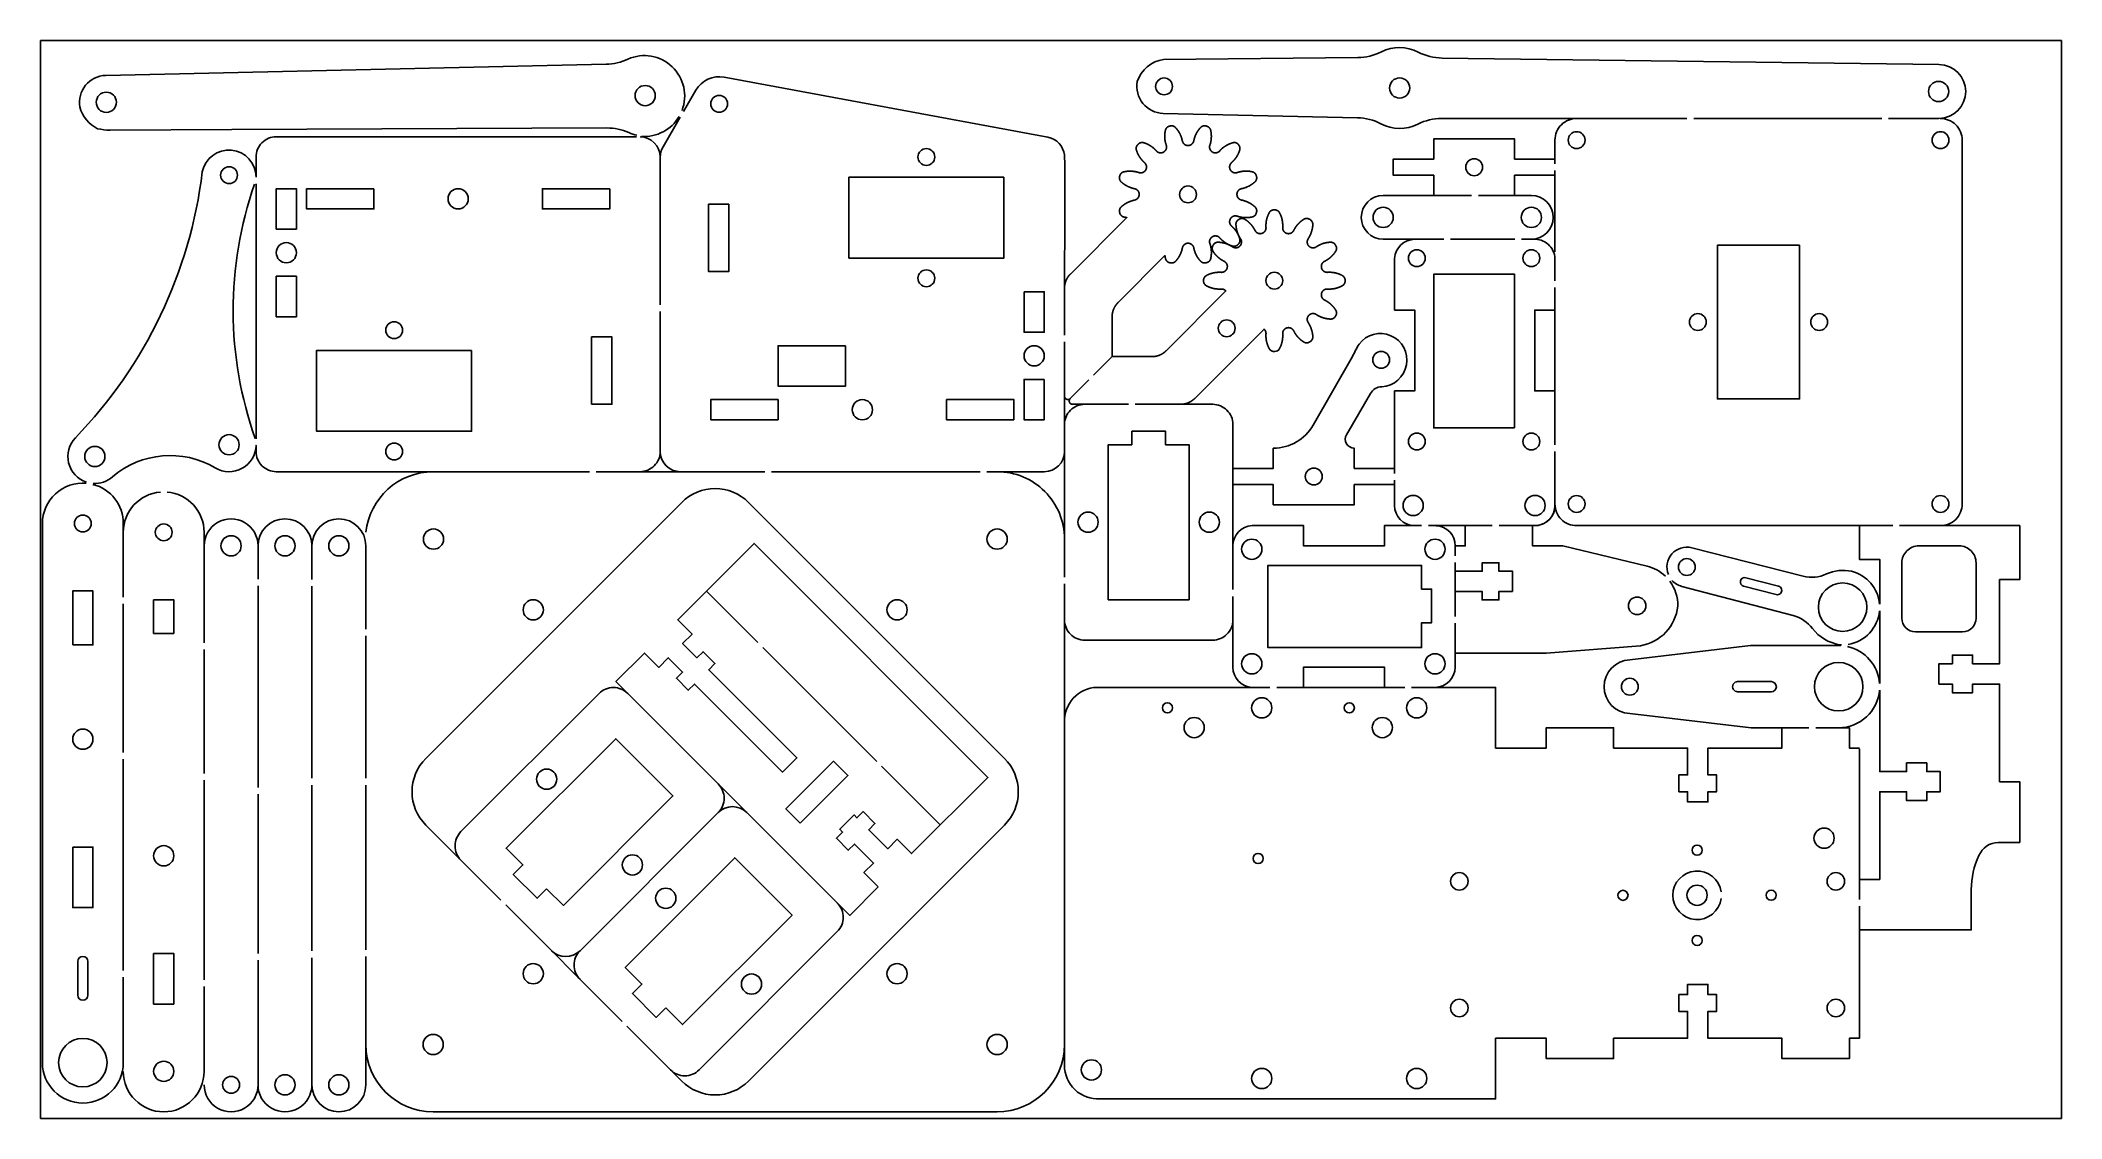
# Model space of a CAD drawing. Header units: millimetres. Extents: x 0 to 300, y 0 to 160.
import ezdxf

# ---------------------------------------------------------------- set-up
doc = ezdxf.new("R2010")
doc.units = ezdxf.units.MM
doc.header["$MEASUREMENT"] = 0
doc.layers.add('Layer 1', color=1, linetype='Continuous', true_color=0xff0000)
doc.layers.add('mesa de trabajo y auxiliares', color=7, linetype='Continuous', true_color=0xffffff)

msp = doc.modelspace()

# ---------------------------------------------------------------- linework, layer by layer
at = {"layer": 'Layer 1'}
for p, q in [((245.4, 148.42), (273.3, 148.42)), ((32, 142.7), (32, 139.7)), ((92, 120.78), (92, 142.7)), ((32, 138.7), (32, 100.89)), ((224.8, 128.65), (224.8, 139.98)), ((209.29, 130.49), (218.84, 130.49)), ((219.84, 130.49), (221.8, 130.49)), ((92, 99), (92, 119.78)), ((224.8, 107.99), (224.8, 119.99)), ((159.07, 113.07), (156.32, 110.31)), ((155.61, 109.61), (152.86, 106.85)), ((152, 98.98), (152, 103.5)), ((107.5, 96), (82.5, 96)), ((224.8, 90.99), (224.8, 98.99)), ((139.5, 96), (108.5, 96)), ((206.01, 87.99), (215.5, 87.99)), ((32.3, 85), (32.3, 80.05)), ((210, 84.99), (210, 83.5)), ((210, 82.5), (210, 74.5)), ((32.3, 79.05), (32.3, 49.15)), ((40.3, 78.99), (40.3, 50.5)), ((106.5, 70.63), (98.85, 78.28)), ((12.3, 54.33), (12.3, 76.4)), ((273, 64.58), (273, 75.34)), ((24.3, 69.61), (24.3, 51.22)), ((48.3, 71.64), (48.3, 50.5)), ((124.14, 52.98), (107.21, 69.92)), ((202.5, 63.99), (183.5, 63.99)), ((270, 54.89), (270, 32.5)), ((12.3, 21.97), (12.3, 53.33)), ((133.56, 43.57), (124.85, 52.28)), ((24.3, 50.22), (24.3, 20.59)), ((32.3, 48.15), (32.3, 24.52)), ((40.3, 49.5), (40.3, 24.87)), ((48.3, 49.5), (48.3, 25.04)), ((69.06, 31.7), (86.34, 14.42)), ((48.3, 5), (48.3, 24.04)), ((32.3, 23.52), (32.3, 5))]:
    msp.add_line(p, q, dxfattribs=at)
for points in [[(95.23, 149.6, 0.666228), (87.21, 157.24, -0.105269), (83.96, 156.47), (9.69, 154.82, 0.446921), (5.83, 150.13, 0.211249), (8.49, 146.9, 0.058143), (10.34, 146.69), (28.43, 146.77), (84.08, 147.01, -0.105296), (87.34, 146.33, 0.052091), (88.53, 145.94)], [(274.3, 148.42), (281.8, 148.42, 0.99345), (281.8, 156.42), (208.06, 157.39, -0.116261), (204.5, 158.28, 0.240149), (199.05, 158.3, -0.114507), (195.53, 157.45), (166.71, 157.17, 0.290118), (162.81, 153.9, 0.46164), (166.66, 149.17), (195.47, 148.52, -0.121881), (198.98, 147.62, 0.240131), (204.43, 147.58, -0.116261), (208, 148.42), (244.4, 148.42)], [(152.01, 116.26), (152.03, 141.5), (152, 143.01, 0.315187), (149.55, 145.65), (101.48, 154.54, 0.316864), (97.29, 152.61), (95.47, 149.47)], [(94.96, 148.61), (92.41, 144.21, 0.1323), (92, 142.7, 0.414207), (89, 145.7)], [(152, 123.21), (152, 123.22), (152, 123.23), (152, 123.24), (152, 123.25), (152, 123.26), (152, 123.27), (152, 123.28), (152, 123.29), (152, 123.3), (152, 123.3), (152, 123.31), (152, 123.32), (152, 123.33), (152, 123.34), (152, 123.35), (152, 123.36), (152, 123.37), (152, 123.38), (152.01, 123.39), (152.01, 123.4), (152.01, 123.41), (152.01, 123.42), (152.01, 123.43), (152.01, 123.44), (152.01, 123.44), (152.01, 123.45), (152.01, 123.46), (152.01, 123.47), (152.01, 123.48), (152.01, 123.49), (152.01, 123.5), (152.01, 123.51), (152.02, 123.52), (152.02, 123.53), (152.02, 123.54), (152.02, 123.55), (152.02, 123.56), (152.02, 123.57), (152.02, 123.57), (152.02, 123.58), (152.02, 123.59), (152.02, 123.6), (152.03, 123.61), (152.03, 123.62), (152.03, 123.63), (152.03, 123.64), (152.03, 123.65), (152.03, 123.66), (152.03, 123.67), (152.03, 123.67), (152.04, 123.68), (152.04, 123.69), (152.04, 123.7), (152.04, 123.71), (152.04, 123.72), (152.04, 123.73), (152.05, 123.74), (152.05, 123.75), (152.05, 123.76), (152.05, 123.77), (152.05, 123.77), (152.05, 123.78), (152.06, 123.79), (152.06, 123.8), (152.06, 123.81), (152.06, 123.82), (152.06, 123.83), (152.06, 123.84), (152.07, 123.85), (152.07, 123.86), (152.07, 123.86), (152.07, 123.87), (152.07, 123.88), (152.08, 123.89), (152.08, 123.9), (152.08, 123.91), (152.08, 123.92), (152.08, 123.93), (152.09, 123.94), (152.09, 123.94), (152.09, 123.95), (152.09, 123.96), (152.1, 123.97), (152.1, 123.98), (152.1, 123.99), (152.1, 124), (152.1, 124.01), (152.11, 124.02), (152.11, 124.02), (152.11, 124.03), (152.11, 124.04), (152.12, 124.05), (152.12, 124.06), (152.12, 124.07), (152.12, 124.08), (152.13, 124.09), (152.13, 124.09), (152.13, 124.1), (152.14, 124.11), (152.14, 124.12), (152.14, 124.13), (152.14, 124.14), (152.15, 124.15), (152.15, 124.16), (152.15, 124.16), (152.16, 124.17), (152.16, 124.18), (152.16, 124.19), (152.16, 124.2), (152.17, 124.21), (152.17, 124.22), (152.17, 124.22), (152.18, 124.23), (152.18, 124.24), (152.18, 124.25), (152.19, 124.26), (152.19, 124.27), (152.19, 124.28), (152.2, 124.28), (152.2, 124.29), (152.2, 124.3), (152.2, 124.31), (152.21, 124.32), (152.21, 124.33), (152.21, 124.33), (152.22, 124.34), (152.22, 124.35), (152.23, 124.36), (152.23, 124.37), (152.23, 124.38), (152.24, 124.38), (152.24, 124.39), (152.24, 124.4), (152.25, 124.41), (152.25, 124.42), (152.25, 124.43), (152.26, 124.43), (152.26, 124.44), (152.27, 124.45), (152.27, 124.46), (152.27, 124.47), (152.28, 124.48), (152.28, 124.48), (152.28, 124.49), (152.29, 124.5), (152.29, 124.51), (152.3, 124.52), (152.3, 124.53), (152.3, 124.53), (152.31, 124.54), (152.31, 124.55), (152.32, 124.56), (152.32, 124.57), (152.32, 124.57), (152.33, 124.58), (152.33, 124.59), (152.34, 124.6), (152.34, 124.61), (152.35, 124.61), (152.35, 124.62), (152.35, 124.63), (152.36, 124.64), (152.36, 124.65), (152.37, 124.65), (152.37, 124.66), (152.38, 124.67), (152.38, 124.68), (152.39, 124.69), (152.39, 124.69), (152.39, 124.7), (152.4, 124.71), (152.4, 124.72), (152.41, 124.73), (152.41, 124.73), (152.42, 124.74), (152.42, 124.75), (152.43, 124.76), (152.43, 124.77), (152.44, 124.77), (152.44, 124.78), (152.45, 124.79), (152.45, 124.8), (152.46, 124.8), (152.46, 124.81), (152.47, 124.82), (152.47, 124.83), (152.48, 124.84), (152.48, 124.84), (152.49, 124.85), (152.49, 124.86), (152.5, 124.87), (152.5, 124.87), (152.51, 124.88), (152.51, 124.89), (152.52, 124.9), (152.52, 124.9), (152.53, 124.91), (152.53, 124.92), (152.54, 124.93), (152.54, 124.93), (152.55, 124.94), (152.55, 124.95), (152.56, 124.96), (152.56, 124.96), (152.57, 124.97), (152.57, 124.98), (152.58, 124.99), (152.59, 124.99), (152.59, 125), (152.6, 125.01), (152.6, 125.02), (152.61, 125.02), (152.61, 125.03), (152.62, 125.04), (152.62, 125.05), (152.63, 125.05), (152.64, 125.06), (152.64, 125.07), (152.65, 125.07), (152.65, 125.08), (152.66, 125.09), (152.66, 125.1), (152.67, 125.1), (152.68, 125.11), (152.68, 125.12), (152.69, 125.12), (152.69, 125.13), (152.7, 125.14), (152.71, 125.15), (152.71, 125.15), (152.72, 125.16), (152.72, 125.17), (152.73, 125.17), (152.74, 125.18), (152.74, 125.19), (152.75, 125.2), (152.76, 125.2), (152.76, 125.21), (152.77, 125.22), (152.77, 125.22), (152.78, 125.23), (152.79, 125.24), (152.79, 125.24), (152.8, 125.25), (152.81, 125.26), (152.81, 125.26), (152.82, 125.27), (152.83, 125.28), (152.83, 125.28), (152.84, 125.29), (152.84, 125.3), (152.85, 125.31), (152.86, 125.31), (152.86, 125.32), (152.87, 125.33), (152.88, 125.33), (161.26, 133.72), (161.26, 133.72), (161.26, 133.72), (161.26, 133.72), (161.25, 133.72), (161.25, 133.72), (161.25, 133.72), (161.25, 133.72), (161.25, 133.72), (161.24, 133.72), (161.24, 133.72), (161.24, 133.72), (161.24, 133.72), (161.24, 133.72), (161.24, 133.72), (161.23, 133.72), (161.23, 133.72), (161.23, 133.72), (161.23, 133.72), (161.23, 133.72), (161.23, 133.72), (161.22, 133.73), (161.22, 133.73), (161.22, 133.73), (161.22, 133.73), (161.22, 133.73), (161.21, 133.73), (161.21, 133.73), (161.21, 133.73), (161.21, 133.73), (161.21, 133.73), (161.21, 133.73), (161.2, 133.73), (161.2, 133.73), (161.2, 133.73), (161.2, 133.73), (161.2, 133.73), (161.2, 133.73), (161.19, 133.73), (161.19, 133.73), (161.19, 133.73), (161.19, 133.73), (161.19, 133.73), (161.18, 133.73), (161.18, 133.73), (161.18, 133.73), (161.18, 133.73), (161.18, 133.73), (161.18, 133.73), (161.17, 133.73), (161.17, 133.73), (161.17, 133.73), (161.17, 133.73), (161.17, 133.73), (161.17, 133.73), (161.16, 133.73), (161.16, 133.73), (161.16, 133.73), (161.16, 133.73), (161.16, 133.73), (161.15, 133.73), (161.15, 133.73), (161.15, 133.73), (161.15, 133.74), (161.15, 133.74), (161.15, 133.74), (161.14, 133.74), (161.14, 133.74), (161.14, 133.74), (161.14, 133.74), (161.14, 133.74), (161.14, 133.74), (161.13, 133.74), (161.13, 133.74), (161.13, 133.74), (161.13, 133.74), (161.13, 133.74), (161.12, 133.74), (161.12, 133.74), (161.12, 133.74), (161.12, 133.74), (161.12, 133.74), (161.12, 133.74), (161.11, 133.74), (161.11, 133.74), (161.11, 133.74), (161.11, 133.74), (161.11, 133.74), (161.11, 133.74), (161.1, 133.74), (161.1, 133.74), (161.1, 133.74), (161.1, 133.74), (161.1, 133.74), (161.09, 133.74), (161.09, 133.74), (161.09, 133.74), (161.09, 133.74), (161.09, 133.74), (161.09, 133.74), (161.08, 133.75), (161.08, 133.75), (161.08, 133.75), (161.08, 133.75), (161.08, 133.75), (161.08, 133.75), (161.07, 133.75), (161.07, 133.75), (161.07, 133.75), (161.07, 133.75), (161.07, 133.75), (161.06, 133.75), (161.06, 133.75), (161.06, 133.75), (161.06, 133.75), (161.06, 133.75), (161.06, 133.75), (161.05, 133.75), (161.05, 133.75), (161.05, 133.75), (161.05, 133.75), (161.05, 133.75), (161.05, 133.75), (161.04, 133.75), (161.04, 133.75), (161.04, 133.75), (161.04, 133.75), (161.04, 133.75), (161.03, 133.75), (161.03, 133.75), (161.03, 133.75), (161.03, 133.75), (161.03, 133.75), (161.03, 133.75), (161.02, 133.76), (161.02, 133.76), (161.02, 133.76), (161.02, 133.76), (161.02, 133.76), (161.02, 133.76), (161.01, 133.76), (161.01, 133.76), (161.01, 133.76), (161.01, 133.76), (161.01, 133.76), (161.01, 133.76), (161, 133.76), (161, 133.76), (161, 133.76), (161, 133.76), (161, 133.76), (160.99, 133.76), (160.99, 133.76), (160.99, 133.76), (160.99, 133.76), (160.99, 133.76), (160.99, 133.76), (160.98, 133.76), (160.98, 133.76), (160.98, 133.76), (160.98, 133.76), (160.98, 133.76), (160.98, 133.76), (160.97, 133.76), (160.97, 133.76), (160.97, 133.77), (160.97, 133.77), (160.97, 133.77), (160.96, 133.77), (160.96, 133.77), (160.96, 133.77), (160.96, 133.77), (160.96, 133.77), (160.96, 133.77), (160.95, 133.77), (160.95, 133.77), (160.95, 133.77), (160.95, 133.77), (160.95, 133.77), (160.95, 133.77), (160.94, 133.77), (160.94, 133.77), (160.94, 133.77), (160.94, 133.77), (160.94, 133.77), (160.93, 133.77), (160.93, 133.77), (160.93, 133.77), (160.93, 133.77), (160.93, 133.77), (160.93, 133.77), (160.92, 133.77), (160.92, 133.77), (160.92, 133.77), (160.92, 133.78), (160.92, 133.78), (160.92, 133.78), (160.91, 133.78), (160.91, 133.78), (160.91, 133.78), (160.91, 133.78), (160.91, 133.78), (160.91, 133.78), (160.9, 133.78), (160.9, 133.78), (160.9, 133.78), (160.9, 133.78), (160.9, 133.78), (160.89, 133.78), (160.89, 133.78), (160.89, 133.78), (160.89, 133.78), (160.89, 133.78), (160.89, 133.78), (160.88, 133.78), (160.88, 133.78), (160.88, 133.78), (160.88, 133.78), (160.88, 133.78), (160.88, 133.78), (160.87, 133.78), (160.87, 133.79), (160.87, 133.79), (160.87, 133.79), (160.87, 133.79), (160.87, 133.79), (160.86, 133.79), (160.86, 133.79), (160.86, 133.79), (160.86, 133.79), (160.86, 133.79), (160.85, 133.79), (160.85, 133.79), (160.85, 133.79), (160.85, 133.79), (160.85, 133.79), (160.85, 133.79), (160.84, 133.79), (160.84, 133.79), (160.84, 133.79), (160.84, 133.79), (160.84, 133.79), (160.84, 133.79), (160.83, 133.79), (160.83, 133.79), (160.83, 133.79), (160.83, 133.79), (160.83, 133.8), (160.83, 133.8), (160.82, 133.8), (160.82, 133.8), (160.82, 133.8), (160.82, 133.8), (160.82, 133.8), (160.81, 133.8), (160.81, 133.8), (160.81, 133.8), (160.81, 133.8), (160.8, 133.8), (160.8, 133.8), (160.8, 133.8), (160.79, 133.8), (160.79, 133.8), (160.79, 133.8), (160.78, 133.81), (160.78, 133.81), (160.78, 133.81), (160.77, 133.81), (160.77, 133.81), (160.77, 133.81), (160.76, 133.81), (160.76, 133.81), (160.76, 133.81), (160.76, 133.81), (160.75, 133.82), (160.75, 133.82), (160.75, 133.82), (160.74, 133.82), (160.74, 133.82), (160.74, 133.82), (160.73, 133.82), (160.73, 133.82), (160.73, 133.82), (160.72, 133.82), (160.72, 133.83), (160.72, 133.83), (160.71, 133.83), (160.71, 133.83), (160.71, 133.83), (160.7, 133.83), (160.7, 133.83), (160.7, 133.83), (160.69, 133.84), (160.69, 133.84), (160.69, 133.84), (160.69, 133.84), (160.68, 133.84), (160.68, 133.84), (160.68, 133.84), (160.67, 133.84), (160.67, 133.85), (160.67, 133.85), (160.66, 133.85), (160.66, 133.85), (160.66, 133.85), (160.65, 133.85), (160.65, 133.85), (160.65, 133.86), (160.65, 133.86), (160.64, 133.86), (160.64, 133.86), (160.64, 133.86), (160.63, 133.86), (160.63, 133.86), (160.63, 133.87), (160.62, 133.87), (160.62, 133.87), (160.62, 133.87), (160.62, 133.87), (160.61, 133.87), (160.61, 133.88), (160.61, 133.88), (160.6, 133.88), (160.6, 133.88), (160.6, 133.88), (160.59, 133.88), (160.59, 133.89), (160.59, 133.89), (160.59, 133.89), (160.58, 133.89), (160.58, 133.89), (160.58, 133.89), (160.57, 133.9), (160.57, 133.9), (160.57, 133.9), (160.57, 133.9), (160.56, 133.9), (160.56, 133.9), (160.56, 133.91), (160.55, 133.91), (160.55, 133.91), (160.55, 133.91), (160.55, 133.91), (160.54, 133.92), (160.54, 133.92), (160.54, 133.92), (160.54, 133.92), (160.53, 133.92), (160.53, 133.93), (160.53, 133.93), (160.52, 133.93), (160.52, 133.93), (160.52, 133.93), (160.52, 133.93), (160.51, 133.94), (160.51, 133.94), (160.51, 133.94), (160.51, 133.94), (160.5, 133.94), (160.5, 133.95), (160.5, 133.95), (160.5, 133.95), (160.49, 133.95), (160.49, 133.96), (160.49, 133.96), (160.49, 133.96), (160.48, 133.96), (160.48, 133.96), (160.48, 133.97), (160.48, 133.97), (160.47, 133.97), (160.47, 133.97), (160.47, 133.97), (160.47, 133.98), (160.46, 133.98), (160.46, 133.98), (160.46, 133.98), (160.46, 133.99), (160.45, 133.99), (160.45, 133.99), (160.45, 133.99), (160.45, 133.99), (160.44, 134), (160.44, 134), (160.44, 134), (160.44, 134), (160.43, 134.01), (160.43, 134.01), (160.43, 134.01), (160.43, 134.01), (160.42, 134.02), (160.42, 134.02), (160.42, 134.02), (160.42, 134.02), (160.41, 134.02), (160.41, 134.03), (160.41, 134.03), (160.41, 134.03), (160.41, 134.03), (160.4, 134.04), (160.4, 134.04), (160.4, 134.04), (160.4, 134.04), (160.39, 134.05), (160.39, 134.05), (160.39, 134.05), (160.39, 134.05), (160.39, 134.06), (160.38, 134.06), (160.38, 134.06), (160.38, 134.06), (160.38, 134.07), (160.38, 134.07), (160.37, 134.07), (160.37, 134.07), (160.37, 134.08), (160.37, 134.08), (160.36, 134.08), (160.36, 134.08), (160.36, 134.09), (160.36, 134.09), (160.36, 134.09), (160.35, 134.1), (160.35, 134.1), (160.35, 134.1), (160.35, 134.1), (160.35, 134.11), (160.34, 134.11), (160.34, 134.11), (160.34, 134.11), (160.34, 134.12), (160.34, 134.12), (160.33, 134.12), (160.33, 134.13), (160.33, 134.13), (160.33, 134.13), (160.33, 134.13), (160.33, 134.14), (160.32, 134.14), (160.32, 134.14), (160.32, 134.14), (160.32, 134.15), (160.32, 134.15), (160.31, 134.15), (160.31, 134.16), (160.31, 134.16), (160.31, 134.16), (160.31, 134.16), (160.31, 134.17), (160.3, 134.17), (160.3, 134.17), (160.3, 134.18), (160.3, 134.18), (160.3, 134.18), (160.3, 134.18), (160.29, 134.19), (160.29, 134.19), (160.29, 134.19), (160.29, 134.2), (160.29, 134.2), (160.29, 134.2), (160.28, 134.21), (160.28, 134.21), (160.28, 134.21), (160.28, 134.21), (160.28, 134.22), (160.28, 134.22), (160.28, 134.22), (160.27, 134.23), (160.27, 134.23), (160.27, 134.23), (160.27, 134.24), (160.27, 134.24), (160.27, 134.24), (160.27, 134.24), (160.26, 134.25), (160.26, 134.25), (160.26, 134.25), (160.26, 134.26), (160.26, 134.26), (160.26, 134.26), (160.26, 134.27), (160.25, 134.27), (160.25, 134.27), (160.25, 134.28), (160.25, 134.28), (160.25, 134.28), (160.25, 134.28), (160.25, 134.29), (160.25, 134.29), (160.24, 134.29), (160.24, 134.3), (160.24, 134.3), (160.24, 134.3), (160.24, 134.31), (160.24, 134.31), (160.24, 134.31), (160.24, 134.32), (160.24, 134.32), (160.23, 134.32), (160.23, 134.33), (160.23, 134.33), (160.23, 134.33), (160.23, 134.34), (160.23, 134.34), (160.23, 134.34), (160.23, 134.35), (160.23, 134.35), (160.22, 134.35), (160.22, 134.36), (160.22, 134.36), (160.22, 134.36), (160.22, 134.37), (160.22, 134.37), (160.22, 134.37), (160.22, 134.37), (160.22, 134.37), (160.22, 134.37), (160.22, 134.37), (160.22, 134.37), (160.22, 134.37), (160.22, 134.37), (160.22, 134.37), (160.22, 134.37), (160.22, 134.37), (160.22, 134.37), (160.22, 134.37), (160.22, 134.37), (160.22, 134.37), (160.22, 134.37), (160.22, 134.37), (160.22, 134.38), (160.22, 134.38), (160.22, 134.38), (160.22, 134.38), (160.22, 134.38), (160.22, 134.38), (160.22, 134.38), (160.22, 134.38), (160.22, 134.38), (160.22, 134.38), (160.22, 134.38), (160.22, 134.38), (160.22, 134.38), (160.22, 134.38), (160.22, 134.38), (160.22, 134.38), (160.22, 134.38), (160.22, 134.38), (160.22, 134.38), (160.22, 134.39), (160.22, 134.39), (160.22, 134.39), (160.21, 134.39), (160.21, 134.39), (160.21, 134.39), (160.21, 134.39), (160.21, 134.39), (160.21, 134.39), (160.21, 134.39), (160.21, 134.39), (160.21, 134.39), (160.21, 134.39), (160.21, 134.39), (160.21, 134.39), (160.21, 134.39), (160.21, 134.39), (160.21, 134.39), (160.21, 134.39), (160.21, 134.39), (160.21, 134.4), (160.21, 134.4), (160.21, 134.4), (160.21, 134.4), (160.21, 134.4), (160.21, 134.4), (160.21, 134.4), (160.21, 134.4), (160.21, 134.4), (160.21, 134.4), (160.21, 134.4), (160.21, 134.4), (160.21, 134.4), (160.21, 134.4), (160.21, 134.4), (160.21, 134.4), (160.21, 134.4), (160.21, 134.4), (160.21, 134.4), (160.21, 134.4), (160.21, 134.41), (160.21, 134.41), (160.21, 134.41), (160.21, 134.41), (160.21, 134.41), (160.21, 134.41), (160.21, 134.41), (160.21, 134.41), (160.21, 134.41), (160.21, 134.41), (160.21, 134.41), (160.21, 134.41), (160.21, 134.41), (160.21, 134.41), (160.21, 134.41), (160.21, 134.41), (160.21, 134.41), (160.21, 134.41), (160.21, 134.41), (160.21, 134.42), (160.21, 134.42), (160.21, 134.42), (160.21, 134.42), (160.21, 134.42), (160.21, 134.42), (160.21, 134.42), (160.21, 134.42), (160.21, 134.42), (160.21, 134.42), (160.21, 134.42), (160.21, 134.42), (160.21, 134.42), (160.21, 134.42), (160.21, 134.42), (160.21, 134.42), (160.21, 134.42), (160.21, 134.42), (160.21, 134.42), (160.21, 134.42), (160.2, 134.43), (160.2, 134.43), (160.2, 134.43), (160.2, 134.43), (160.2, 134.43), (160.2, 134.43), (160.2, 134.43), (160.2, 134.43), (160.2, 134.43), (160.2, 134.43), (160.2, 134.43), (160.2, 134.43), (160.2, 134.43), (160.2, 134.43), (160.2, 134.43), (160.2, 134.43), (160.2, 134.43), (160.2, 134.43), (160.2, 134.43), (160.2, 134.43), (160.2, 134.44), (160.2, 134.44), (160.2, 134.44), (160.2, 134.44), (160.2, 134.44), (160.2, 134.44), (160.2, 134.44), (160.2, 134.44), (160.2, 134.44), (160.2, 134.44), (160.2, 134.44), (160.2, 134.44), (160.2, 134.44), (160.2, 134.44), (160.2, 134.44), (160.2, 134.44), (160.2, 134.44), (160.2, 134.44), (160.2, 134.44), (160.2, 134.45), (160.2, 134.45), (160.2, 134.45), (160.2, 134.45), (160.2, 134.45), (160.2, 134.45), (160.2, 134.45), (160.2, 134.45), (160.2, 134.45), (160.2, 134.45), (160.2, 134.45), (160.2, 134.45), (160.2, 134.45), (160.2, 134.45), (160.2, 134.45), (160.2, 134.45), (160.2, 134.45), (160.2, 134.45), (160.2, 134.45), (160.2, 134.45), (160.2, 134.46), (160.2, 134.46), (160.2, 134.46), (160.2, 134.46), (160.2, 134.46), (160.2, 134.46), (160.2, 134.46), (160.2, 134.46), (160.2, 134.46), (160.2, 134.46), (160.2, 134.46), (160.2, 134.46), (160.2, 134.46), (160.2, 134.46), (160.19, 134.46), (160.19, 134.46), (160.19, 134.46), (160.19, 134.46), (160.19, 134.46), (160.19, 134.46), (160.19, 134.47), (160.19, 134.47), (160.19, 134.47), (160.19, 134.47), (160.19, 134.47), (160.19, 134.47), (160.19, 134.47), (160.19, 134.47), (160.19, 134.47), (160.19, 134.47), (160.19, 134.47), (160.19, 134.47), (160.19, 134.47), (160.19, 134.47), (160.19, 134.47), (160.19, 134.47), (160.19, 134.47), (160.19, 134.47), (160.19, 134.47), (160.19, 134.48), (160.19, 134.48), (160.19, 134.48), (160.19, 134.48), (160.19, 134.48), (160.19, 134.48), (160.19, 134.48), (160.19, 134.48), (160.19, 134.48), (160.19, 134.48), (160.19, 134.48), (160.19, 134.48), (160.19, 134.48), (160.19, 134.48), (160.19, 134.48), (160.19, 134.48), (160.19, 134.48), (160.19, 134.48), (160.19, 134.48), (160.19, 134.48), (160.19, 134.49), (160.19, 134.49), (160.19, 134.49), (160.19, 134.49), (160.19, 134.49), (160.19, 134.49), (160.19, 134.49), (160.19, 134.49), (160.19, 134.49), (160.19, 134.49), (160.19, 134.49), (160.19, 134.49), (160.19, 134.49), (160.19, 134.49), (160.19, 134.49), (160.19, 134.49), (160.19, 134.49), (160.19, 134.49), (160.19, 134.49), (160.19, 134.5), (160.19, 134.5), (160.19, 134.5), (160.19, 134.5), (160.18, 134.5), (160.18, 134.51), (160.18, 134.51), (160.18, 134.51), (160.18, 134.52), (160.18, 134.52), (160.18, 134.52), (160.18, 134.53), (160.18, 134.53), (160.18, 134.53), (160.18, 134.54), (160.18, 134.54), (160.18, 134.54), (160.17, 134.55), (160.17, 134.55), (160.17, 134.55), (160.17, 134.56), (160.17, 134.56), (160.17, 134.56), (160.17, 134.57), (160.17, 134.57), (160.17, 134.57), (160.17, 134.58), (160.17, 134.58), (160.17, 134.58), (160.17, 134.59), (160.17, 134.59), (160.17, 134.59), (160.17, 134.6), (160.17, 134.6), (160.17, 134.6), (160.17, 134.61), (160.16, 134.61), (160.16, 134.61), (160.16, 134.62), (160.16, 134.62), (160.16, 134.62), (160.16, 134.63), (160.16, 134.63), (160.16, 134.63), (160.16, 134.64), (160.16, 134.64), (160.16, 134.64), (160.16, 134.65), (160.16, 134.65), (160.16, 134.65), (160.16, 134.66), (160.16, 134.66), (160.16, 134.66), (160.16, 134.67), (160.16, 134.67), (160.16, 134.67), (160.16, 134.68), (160.16, 134.68), (160.16, 134.68), (160.16, 134.69), (160.16, 134.69), (160.16, 134.69), (160.16, 134.7), (160.16, 134.7), (160.16, 134.7), (160.16, 134.71), (160.16, 134.71), (160.16, 134.71), (160.16, 134.72), (160.16, 134.72), (160.16, 134.72), (160.16, 134.73), (160.16, 134.73), (160.16, 134.73), (160.16, 134.74), (160.16, 134.74), (160.16, 134.74), (160.16, 134.75), (160.16, 134.75), (160.16, 134.75), (160.16, 134.76), (160.16, 134.76), (160.16, 134.76), (160.16, 134.77), (160.16, 134.77), (160.16, 134.77), (160.16, 134.78), (160.16, 134.78), (160.16, 134.78), (160.16, 134.79), (160.17, 134.79), (160.17, 134.79), (160.17, 134.8), (160.17, 134.8), (160.17, 134.8), (160.17, 134.81), (160.17, 134.81), (160.17, 134.81), (160.17, 134.82), (160.17, 134.82), (160.17, 134.82), (160.17, 134.83), (160.17, 134.83), (160.17, 134.83), (160.17, 134.84), (160.17, 134.84), (160.17, 134.84), (160.17, 134.85), (160.17, 134.85), (160.18, 134.85), (160.18, 134.86), (160.18, 134.86), (160.18, 134.86), (160.18, 134.87), (160.18, 134.87), (160.18, 134.87), (160.18, 134.88), (160.18, 134.88), (160.18, 134.88), (160.18, 134.89), (160.18, 134.89), (160.18, 134.89), (160.18, 134.89), (160.19, 134.9), (160.19, 134.9), (160.19, 134.9), (160.19, 134.91), (160.19, 134.91), (160.19, 134.91), (160.19, 134.92), (160.19, 134.92), (160.19, 134.92), (160.19, 134.93), (160.19, 134.93), (160.2, 134.93), (160.2, 134.94), (160.2, 134.94), (160.2, 134.94), (160.2, 134.95), (160.2, 134.95), (160.2, 134.95), (160.2, 134.96), (160.2, 134.96), (160.2, 134.96), (160.21, 134.96), (160.21, 134.97), (160.21, 134.97), (160.21, 134.97), (160.21, 134.98), (160.21, 134.98), (160.21, 134.98), (160.21, 134.99), (160.21, 134.99), (160.22, 134.99), (160.22, 135), (160.22, 135), (160.22, 135), (160.22, 135), (160.22, 135.01), (160.22, 135.01), (160.22, 135.01), (160.23, 135.02), (160.23, 135.02), (160.23, 135.02), (160.23, 135.03), (160.23, 135.03), (160.23, 135.03), (160.23, 135.04), (160.24, 135.04), (160.24, 135.04), (160.24, 135.04), (160.24, 135.05), (160.24, 135.05), (160.24, 135.05), (160.24, 135.06), (160.25, 135.06), (160.25, 135.06), (160.25, 135.07), (160.25, 135.07), (160.25, 135.07), (160.25, 135.07), (160.26, 135.08), (160.26, 135.08), (160.26, 135.08), (160.26, 135.09), (160.26, 135.09), (160.26, 135.09), (160.27, 135.09), (160.27, 135.1), (160.27, 135.1), (160.27, 135.1), (160.27, 135.11), (160.27, 135.11), (160.28, 135.11), (160.28, 135.11), (160.28, 135.12), (160.28, 135.12), (160.28, 135.12), (160.28, 135.13), (160.29, 135.13), (160.29, 135.13), (160.29, 135.13), (160.29, 135.14), (160.29, 135.14), (160.29, 135.14), (160.3, 135.15), (160.3, 135.15), (160.3, 135.15), (160.3, 135.15), (160.3, 135.16), (160.31, 135.16), (160.31, 135.16), (160.31, 135.17), (160.31, 135.17), (160.31, 135.17), (160.32, 135.17), (160.32, 135.18), (160.32, 135.18), (160.32, 135.18), (160.32, 135.18), (160.33, 135.19), (160.33, 135.19), (160.33, 135.19), (160.33, 135.19), (160.33, 135.2), (160.34, 135.2), (160.34, 135.2), (160.34, 135.21), (160.34, 135.21), (160.35, 135.21), (160.35, 135.21), (160.35, 135.22), (160.35, 135.22), (160.35, 135.22), (160.36, 135.22), (160.36, 135.23), (160.36, 135.23), (160.36, 135.23), (160.37, 135.23), (160.37, 135.24), (160.37, 135.24), (160.37, 135.24), (160.37, 135.24), (160.38, 135.25), (160.38, 135.25), (160.38, 135.25), (160.38, 135.25), (160.39, 135.26), (160.39, 135.26), (160.39, 135.26), (160.39, 135.26), (160.4, 135.27), (160.4, 135.27), (160.4, 135.27), (160.4, 135.27), (160.41, 135.28), (160.41, 135.28), (160.41, 135.28), (160.41, 135.28), (160.42, 135.29), (160.43, 135.29), (160.43, 135.3), (160.44, 135.31), (160.45, 135.31), (160.45, 135.32), (160.46, 135.32), (160.47, 135.33), (160.47, 135.34), (160.48, 135.34), (160.49, 135.35), (160.49, 135.35), (160.5, 135.36), (160.51, 135.37), (160.51, 135.37), (160.52, 135.38), (160.53, 135.38), (160.53, 135.39), (160.54, 135.39), (160.55, 135.4), (160.55, 135.41), (160.56, 135.41), (160.57, 135.42), (160.57, 135.42), (160.58, 135.43), (160.59, 135.43), (160.59, 135.44), (160.6, 135.45), (160.61, 135.45), (160.61, 135.46), (160.62, 135.46), (160.63, 135.47), (160.63, 135.47), (160.64, 135.48), (160.65, 135.49), (160.65, 135.49), (160.66, 135.5), (160.67, 135.5), (160.67, 135.51), (160.68, 135.51), (160.69, 135.52), (160.7, 135.52), (160.7, 135.53), (160.71, 135.53), (160.72, 135.54), (160.72, 135.55), (160.73, 135.55), (160.74, 135.56), (160.74, 135.56), (160.75, 135.57), (160.76, 135.57), (160.77, 135.58), (160.77, 135.58), (160.78, 135.59), (160.79, 135.59), (160.79, 135.6), (160.8, 135.6), (160.81, 135.61), (160.82, 135.61), (160.82, 135.62), (160.83, 135.62), (160.84, 135.63), (160.84, 135.63), (160.85, 135.64), (160.86, 135.64), (160.87, 135.65), (160.87, 135.65), (160.88, 135.66), (160.89, 135.66), (160.9, 135.67), (160.9, 135.67), (160.91, 135.68), (160.92, 135.68), (160.92, 135.69), (160.93, 135.69), (160.94, 135.7), (160.95, 135.7), (160.95, 135.71), (160.96, 135.71), (160.97, 135.72), (160.98, 135.72), (160.98, 135.73), (160.99, 135.73), (161, 135.74), (161.01, 135.74), (161.01, 135.75), (161.02, 135.75), (161.03, 135.76), (161.04, 135.76), (161.04, 135.77), (161.05, 135.77), (161.06, 135.77), (161.06, 135.78), (161.07, 135.78), (161.08, 135.79), (161.09, 135.79), (161.1, 135.8), (161.1, 135.8), (161.11, 135.81), (161.12, 135.81), (161.13, 135.82), (161.13, 135.82), (161.14, 135.82), (161.15, 135.83), (161.16, 135.83), (161.16, 135.84), (161.17, 135.84), (161.18, 135.85), (161.19, 135.85), (161.19, 135.85), (161.2, 135.86), (161.21, 135.86), (161.22, 135.87), (161.22, 135.87), (161.23, 135.88), (161.24, 135.88), (161.25, 135.88), (161.26, 135.89), (161.26, 135.89), (161.27, 135.9), (161.28, 135.9), (161.29, 135.91), (161.29, 135.91), (161.3, 135.91), (161.31, 135.92), (161.32, 135.92), (161.33, 135.93), (161.33, 135.93), (161.34, 135.93), (161.35, 135.94), (161.36, 135.94), (161.36, 135.95), (161.37, 135.95), (161.38, 135.95), (161.39, 135.96), (161.4, 135.96), (161.4, 135.97), (161.41, 135.97), (161.42, 135.97), (161.43, 135.98), (161.44, 135.98), (161.44, 135.98), (161.45, 135.99), (161.46, 135.99), (161.47, 136), (161.48, 136), (161.48, 136), (161.49, 136.01), (161.5, 136.01), (161.51, 136.01), (161.52, 136.02), (161.52, 136.02), (161.53, 136.02), (161.54, 136.03), (161.55, 136.03), (161.56, 136.04), (161.56, 136.04), (161.57, 136.04), (161.58, 136.05), (161.59, 136.05), (161.6, 136.05), (161.6, 136.06), (161.61, 136.06), (161.62, 136.06), (161.63, 136.07), (161.64, 136.07), (161.64, 136.07), (161.65, 136.08), (161.66, 136.08), (161.67, 136.08), (161.68, 136.09), (161.69, 136.09), (161.69, 136.09), (161.7, 136.1), (161.71, 136.1), (161.72, 136.1), (161.73, 136.11), (161.73, 136.11), (161.74, 136.11), (161.75, 136.12), (161.76, 136.12), (161.77, 136.12), (161.78, 136.12), (161.78, 136.13), (161.79, 136.13), (161.8, 136.13), (161.81, 136.14), (161.82, 136.14), (161.83, 136.14), (161.83, 136.15), (161.84, 136.15), (161.85, 136.15), (161.86, 136.15), (161.87, 136.16), (161.88, 136.16), (161.88, 136.16), (161.89, 136.17), (161.9, 136.17), (161.91, 136.17), (161.92, 136.17), (161.93, 136.18), (161.93, 136.18), (161.94, 136.18), (161.95, 136.18), (161.96, 136.19), (161.97, 136.19), (161.98, 136.19), (161.98, 136.2), (161.99, 136.2), (162, 136.2), (162.01, 136.2), (162.02, 136.21), (162.03, 136.21), (162.04, 136.21), (162.04, 136.21), (162.05, 136.22), (162.06, 136.22), (162.07, 136.22), (162.08, 136.22), (162.09, 136.23), (162.09, 136.23), (162.1, 136.23), (162.11, 136.23), (162.12, 136.23), (162.13, 136.24), (162.14, 136.24), (162.15, 136.24), (162.15, 136.24), (162.16, 136.25), (162.17, 136.25), (162.18, 136.25), (162.19, 136.25), (162.2, 136.25), (162.21, 136.26), (162.21, 136.26), (162.22, 136.26), (162.23, 136.26), (162.24, 136.27), (162.25, 136.27), (162.26, 136.27), (162.27, 136.27), (162.27, 136.27), (162.28, 136.28), (162.29, 136.28), (162.3, 136.28), (162.31, 136.28), (162.32, 136.28), (162.33, 136.28), (162.34, 136.29), (162.34, 136.29), (162.35, 136.29), (162.36, 136.29), (162.37, 136.29), (162.38, 136.3), (162.39, 136.3), (162.4, 136.3), (162.4, 136.3), (162.41, 136.3), (162.41, 136.3), (162.41, 136.3), (162.42, 136.3), (162.42, 136.31), (162.43, 136.31), (162.43, 136.31), (162.44, 136.31), (162.44, 136.31), (162.45, 136.31), (162.45, 136.31), (162.46, 136.31), (162.46, 136.31), (162.47, 136.32), (162.47, 136.32), (162.48, 136.32), (162.48, 136.32), (162.48, 136.32), (162.49, 136.32), (162.49, 136.32), (162.5, 136.33), (162.5, 136.33), (162.51, 136.33), (162.51, 136.33), (162.52, 136.33), (162.52, 136.33), (162.52, 136.34), (162.53, 136.34), (162.53, 136.34), (162.54, 136.34), (162.54, 136.34), (162.55, 136.34), (162.55, 136.35), (162.56, 136.35), (162.56, 136.35), (162.56, 136.35), (162.57, 136.35), (162.57, 136.35), (162.58, 136.36), (162.58, 136.36), (162.59, 136.36), (162.59, 136.36), (162.59, 136.36), (162.6, 136.37), (162.6, 136.37), (162.61, 136.37), (162.61, 136.37), (162.62, 136.37), (162.62, 136.38), (162.62, 136.38), (162.63, 136.38), (162.63, 136.38), (162.64, 136.38), (162.64, 136.39), (162.64, 136.39), (162.65, 136.39), (162.65, 136.39), (162.66, 136.4), (162.66, 136.4), (162.66, 136.4), (162.67, 136.4), (162.67, 136.41), (162.68, 136.41), (162.68, 136.41), (162.68, 136.41), (162.69, 136.41), (162.69, 136.42), (162.7, 136.42), (162.7, 136.42), (162.7, 136.42), (162.71, 136.43), (162.71, 136.43), (162.72, 136.43), (162.72, 136.44), (162.72, 136.44), (162.73, 136.44), (162.73, 136.44), (162.73, 136.45), (162.74, 136.45), (162.74, 136.45), (162.75, 136.45), (162.75, 136.46), (162.75, 136.46), (162.76, 136.46), (162.76, 136.47), (162.76, 136.47), (162.77, 136.47), (162.77, 136.47), (162.77, 136.48), (162.78, 136.48), (162.78, 136.48), (162.79, 136.49), (162.79, 136.49), (162.79, 136.49), (162.8, 136.49), (162.8, 136.5), (162.8, 136.5), (162.81, 136.5), (162.81, 136.51), (162.81, 136.51), (162.82, 136.51), (162.82, 136.52), (162.82, 136.52), (162.83, 136.52), (162.83, 136.53), (162.83, 136.53), (162.84, 136.53), (162.84, 136.53), (162.84, 136.54), (162.85, 136.54), (162.85, 136.54), (162.85, 136.55), (162.86, 136.55), (162.86, 136.55), (162.86, 136.56), (162.86, 136.56), (162.87, 136.56), (162.87, 136.57), (162.87, 136.57), (162.88, 136.57), (162.88, 136.58), (162.88, 136.58), (162.89, 136.59), (162.89, 136.59), (162.89, 136.59), (162.89, 136.6), (162.9, 136.6), (162.9, 136.6), (162.9, 136.61), (162.91, 136.61), (162.91, 136.61), (162.91, 136.62), (162.91, 136.62), (162.92, 136.62), (162.92, 136.63), (162.92, 136.63), (162.93, 136.64), (162.93, 136.64), (162.93, 136.64), (162.93, 136.65), (162.94, 136.65), (162.94, 136.65), (162.94, 136.66), (162.94, 136.66), (162.95, 136.67), (162.95, 136.67), (162.95, 136.67), (162.95, 136.68), (162.96, 136.68), (162.96, 136.68), (162.96, 136.69), (162.96, 136.69), (162.97, 136.7), (162.97, 136.7), (162.97, 136.7), (162.97, 136.71), (162.98, 136.71), (162.98, 136.72), (162.98, 136.72), (162.98, 136.72), (162.99, 136.73), (162.99, 136.73), (162.99, 136.74), (162.99, 136.74), (162.99, 136.74), (163, 136.75), (163, 136.75), (163, 136.76), (163, 136.76), (163, 136.76), (163.01, 136.77), (163.01, 136.77), (163.01, 136.78), (163.01, 136.78), (163.01, 136.79), (163.02, 136.79), (163.02, 136.79), (163.02, 136.8), (163.02, 136.8), (163.02, 136.81), (163.03, 136.81), (163.03, 136.81), (163.03, 136.82), (163.03, 136.82), (163.03, 136.83), (163.03, 136.83), (163.04, 136.84), (163.04, 136.84), (163.04, 136.84), (163.04, 136.85), (163.04, 136.85), (163.04, 136.86), (163.05, 136.86), (163.05, 136.87), (163.05, 136.87), (163.05, 136.88), (163.05, 136.88), (163.05, 136.88), (163.05, 136.89), (163.06, 136.89), (163.06, 136.9), (163.06, 136.9), (163.06, 136.91), (163.06, 136.91), (163.06, 136.92), (163.06, 136.92), (163.07, 136.92), (163.07, 136.93), (163.07, 136.93), (163.07, 136.94), (163.07, 136.94), (163.07, 136.95), (163.07, 136.95), (163.07, 136.96), (163.07, 136.96), (163.08, 136.97), (163.08, 136.97), (163.08, 136.97), (163.08, 136.98), (163.08, 136.98), (163.08, 136.99), (163.08, 136.99), (163.08, 137), (163.08, 137), (163.08, 137.01), (163.08, 137.01), (163.08, 137.02), (163.09, 137.02), (163.09, 137.03), (163.09, 137.03), (163.09, 137.03), (163.09, 137.04), (163.09, 137.04), (163.09, 137.05), (163.09, 137.05), (163.09, 137.06), (163.09, 137.06), (163.09, 137.07), (163.09, 137.07), (163.09, 137.08), (163.09, 137.08), (163.09, 137.09), (163.09, 137.09), (163.09, 137.1), (163.09, 137.1), (163.09, 137.11), (163.09, 137.11), (163.09, 137.12), (163.09, 137.12), (163.09, 137.13), (163.09, 137.13), (163.09, 137.13), (163.09, 137.14), (163.09, 137.14), (163.09, 137.15), (163.09, 137.15), (163.09, 137.16), (163.09, 137.16), (163.09, 137.17), (163.09, 137.17), (163.09, 137.18), (163.09, 137.18), (163.09, 137.19), (163.09, 137.19), (163.09, 137.2), (163.09, 137.2), (163.09, 137.21), (163.09, 137.21), (163.09, 137.22), (163.09, 137.22), (163.09, 137.23), (163.09, 137.23), (163.09, 137.24), (163.09, 137.24), (163.09, 137.25), (163.09, 137.25), (163.09, 137.25), (163.09, 137.26), (163.09, 137.26), (163.09, 137.27), (163.09, 137.27), (163.09, 137.28), (163.08, 137.28), (163.08, 137.29), (163.08, 137.29), (163.08, 137.3), (163.08, 137.3), (163.08, 137.31), (163.08, 137.31), (163.08, 137.32), (163.08, 137.32), (163.08, 137.32), (163.08, 137.33), (163.07, 137.33), (163.07, 137.34), (163.07, 137.34), (163.07, 137.35), (163.07, 137.35), (163.07, 137.36), (163.07, 137.36), (163.07, 137.37), (163.07, 137.37), (163.06, 137.37), (163.06, 137.38), (163.06, 137.38), (163.06, 137.39), (163.06, 137.39), (163.06, 137.4), (163.06, 137.4), (163.06, 137.41), (163.05, 137.41), (163.05, 137.41), (163.05, 137.42), (163.05, 137.42), (163.05, 137.43), (163.05, 137.43), (163.05, 137.44), (163.04, 137.44), (163.04, 137.45), (163.04, 137.45), (163.04, 137.45), (163.04, 137.46), (163.04, 137.46), (163.03, 137.47), (163.03, 137.47), (163.03, 137.48), (163.03, 137.48), (163.03, 137.48), (163.03, 137.49), (163.02, 137.49), (163.02, 137.5), (163.02, 137.5), (163.02, 137.51), (163.02, 137.51), (163.01, 137.51), (163.01, 137.52), (163.01, 137.52), (163.01, 137.53), (163.01, 137.53), (163, 137.53), (163, 137.54), (163, 137.54), (163, 137.55), (163, 137.55), (162.99, 137.56), (162.99, 137.56), (162.99, 137.56), (162.99, 137.57), (162.99, 137.57), (162.98, 137.58), (162.98, 137.58), (162.98, 137.58), (162.98, 137.59), (162.97, 137.59), (162.97, 137.6), (162.97, 137.6), (162.97, 137.6), (162.96, 137.61), (162.96, 137.61), (162.96, 137.61), (162.96, 137.62), (162.95, 137.62), (162.95, 137.63), (162.95, 137.63), (162.95, 137.63), (162.94, 137.64), (162.94, 137.64), (162.94, 137.65), (162.94, 137.65), (162.93, 137.65), (162.93, 137.66), (162.93, 137.66), (162.93, 137.66), (162.92, 137.67), (162.92, 137.67), (162.92, 137.67), (162.91, 137.68), (162.91, 137.68), (162.91, 137.69), (162.91, 137.69), (162.9, 137.69), (162.9, 137.7), (162.9, 137.7), (162.89, 137.7), (162.89, 137.71), (162.89, 137.71), (162.89, 137.71), (162.88, 137.72), (162.88, 137.72), (162.88, 137.72), (162.87, 137.73), (162.87, 137.73), (162.87, 137.73), (162.86, 137.74), (162.86, 137.74), (162.86, 137.74), (162.85, 137.75), (162.85, 137.75), (162.85, 137.75), (162.85, 137.76), (162.84, 137.76), (162.84, 137.76), (162.84, 137.77), (162.83, 137.77), (162.83, 137.77), (162.83, 137.78), (162.82, 137.78), (162.82, 137.78), (162.82, 137.79), (162.81, 137.79), (162.81, 137.79), (162.81, 137.8), (162.8, 137.8), (162.8, 137.8), (162.8, 137.8), (162.79, 137.81), (162.79, 137.81), (162.78, 137.81), (162.78, 137.82), (162.78, 137.82), (162.77, 137.82), (162.77, 137.83), (162.77, 137.83), (162.76, 137.83), (162.76, 137.83), (162.76, 137.84), (162.75, 137.84), (162.75, 137.84), (162.74, 137.84), (162.74, 137.85), (162.74, 137.85), (162.73, 137.85), (162.73, 137.86), (162.73, 137.86), (162.72, 137.86), (162.72, 137.86), (162.71, 137.87), (162.71, 137.87), (162.71, 137.87), (162.7, 137.87), (162.7, 137.88), (162.7, 137.88), (162.69, 137.88), (162.69, 137.88), (162.68, 137.89), (162.68, 137.89), (162.68, 137.89), (162.67, 137.89), (162.67, 137.9), (162.66, 137.9), (162.66, 137.9), (162.66, 137.9), (162.65, 137.91), (162.65, 137.91), (162.64, 137.91), (162.64, 137.91), (162.64, 137.91), (162.63, 137.92), (162.63, 137.92), (162.62, 137.92), (162.62, 137.92), (162.61, 137.92), (162.61, 137.93), (162.61, 137.93), (162.6, 137.93), (162.6, 137.93), (162.59, 137.93), (162.59, 137.94), (162.59, 137.94), (162.58, 137.94), (162.58, 137.94), (162.57, 137.94), (162.57, 137.95), (162.56, 137.95), (162.56, 137.95), (162.56, 137.95), (162.55, 137.95), (162.55, 137.96), (162.54, 137.96), (162.54, 137.96), (162.53, 137.96), (162.53, 137.96), (162.52, 137.96), (162.52, 137.97), (162.52, 137.97), (162.51, 137.97), (162.51, 137.97), (162.5, 137.97), (162.5, 137.97), (162.49, 137.97), (162.49, 137.98), (162.48, 137.98), (162.48, 137.98), (162.47, 137.98), (162.47, 137.98), (162.47, 137.98), (162.46, 137.98), (162.46, 137.99), (162.45, 137.99), (162.45, 137.99), (162.44, 137.99), (162.44, 137.99), (162.43, 137.99), (162.43, 137.99), (162.42, 137.99), (162.42, 137.99), (162.41, 138), (162.41, 138), (162.4, 138), (162.4, 138), (162.4, 138), (162.39, 138), (162.38, 138), (162.37, 138), (162.36, 138.01), (162.35, 138.01), (162.34, 138.01), (162.33, 138.01), (162.33, 138.01), (162.32, 138.02), (162.31, 138.02), (162.3, 138.02), (162.29, 138.02), (162.28, 138.02), (162.27, 138.03), (162.27, 138.03), (162.26, 138.03), (162.25, 138.03), (162.24, 138.03), (162.23, 138.04), (162.22, 138.04), (162.21, 138.04), (162.21, 138.04), (162.2, 138.04), (162.19, 138.05), (162.18, 138.05), (162.17, 138.05), (162.16, 138.05), (162.15, 138.05), (162.15, 138.06), (162.14, 138.06), (162.13, 138.06), (162.12, 138.06), (162.11, 138.07), (162.1, 138.07), (162.09, 138.07), (162.09, 138.07), (162.08, 138.08), (162.07, 138.08), (162.06, 138.08), (162.05, 138.08), (162.04, 138.09), (162.03, 138.09), (162.03, 138.09), (162.02, 138.09), (162.01, 138.1), (162, 138.1), (161.99, 138.1), (161.98, 138.1), (161.98, 138.11), (161.97, 138.11), (161.96, 138.11), (161.95, 138.11), (161.94, 138.12), (161.93, 138.12), (161.92, 138.12), (161.92, 138.12), (161.91, 138.13), (161.9, 138.13), (161.89, 138.13), (161.88, 138.14), (161.87, 138.14), (161.87, 138.14), (161.86, 138.14), (161.85, 138.15), (161.84, 138.15), (161.83, 138.15), (161.82, 138.16), (161.82, 138.16), (161.81, 138.16), (161.8, 138.16), (161.79, 138.17), (161.78, 138.17), (161.78, 138.17), (161.77, 138.18), (161.76, 138.18), (161.75, 138.18), (161.74, 138.19), (161.73, 138.19), (161.73, 138.19), (161.72, 138.2), (161.71, 138.2), (161.7, 138.2), (161.69, 138.2), (161.68, 138.21), (161.68, 138.21), (161.67, 138.21), (161.66, 138.22), (161.65, 138.22), (161.64, 138.22), (161.64, 138.23), (161.63, 138.23), (161.62, 138.23), (161.61, 138.24), (161.6, 138.24), (161.6, 138.24), (161.59, 138.25), (161.58, 138.25), (161.57, 138.26), (161.56, 138.26), (161.55, 138.26), (161.55, 138.27), (161.54, 138.27), (161.53, 138.27), (161.52, 138.28), (161.51, 138.28), (161.51, 138.28), (161.5, 138.29), (161.49, 138.29), (161.48, 138.29), (161.47, 138.3), (161.47, 138.3), (161.46, 138.31), (161.45, 138.31), (161.44, 138.31), (161.43, 138.32), (161.43, 138.32), (161.42, 138.32), (161.41, 138.33), (161.4, 138.33), (161.4, 138.34), (161.39, 138.34), (161.38, 138.34), (161.37, 138.35), (161.36, 138.35), (161.36, 138.36), (161.35, 138.36), (161.34, 138.36), (161.33, 138.37), (161.32, 138.37), (161.32, 138.38), (161.31, 138.38), (161.3, 138.38), (161.29, 138.39), (161.29, 138.39), (161.28, 138.4), (161.27, 138.4), (161.26, 138.4), (161.25, 138.41), (161.25, 138.41), (161.24, 138.42), (161.23, 138.42), (161.22, 138.43), (161.22, 138.43), (161.21, 138.43), (161.2, 138.44), (161.19, 138.44), (161.19, 138.45), (161.18, 138.45), (161.17, 138.46), (161.16, 138.46), (161.15, 138.46), (161.15, 138.47), (161.14, 138.47), (161.13, 138.48), (161.12, 138.48), (161.12, 138.49), (161.11, 138.49), (161.1, 138.5), (161.09, 138.5), (161.09, 138.5), (161.08, 138.51), (161.07, 138.51), (161.06, 138.52), (161.06, 138.52), (161.05, 138.53), (161.04, 138.53), (161.03, 138.54), (161.03, 138.54), (161.02, 138.55), (161.01, 138.55), (161, 138.56), (161, 138.56), (160.99, 138.57), (160.98, 138.57), (160.97, 138.57), (160.97, 138.58), (160.96, 138.58), (160.95, 138.59), (160.95, 138.59), (160.94, 138.6), (160.93, 138.6), (160.92, 138.61), (160.92, 138.61), (160.91, 138.62), (160.9, 138.62), (160.89, 138.63), (160.89, 138.63), (160.88, 138.64), (160.87, 138.64), (160.87, 138.65), (160.86, 138.65), (160.85, 138.66), (160.84, 138.66), (160.84, 138.67), (160.83, 138.67), (160.82, 138.68), (160.81, 138.68), (160.81, 138.69), (160.8, 138.69), (160.79, 138.7), (160.79, 138.7), (160.78, 138.71), (160.77, 138.72), (160.76, 138.72), (160.76, 138.73), (160.75, 138.73), (160.74, 138.74), (160.74, 138.74), (160.73, 138.75), (160.72, 138.75), (160.72, 138.76), (160.71, 138.76), (160.7, 138.77), (160.69, 138.77), (160.69, 138.78), (160.68, 138.78), (160.67, 138.79), (160.67, 138.8), (160.66, 138.8), (160.65, 138.81), (160.65, 138.81), (160.64, 138.82), (160.63, 138.82), (160.63, 138.83), (160.62, 138.83), (160.61, 138.84), (160.6, 138.85), (160.6, 138.85), (160.59, 138.86), (160.58, 138.86), (160.58, 138.87), (160.57, 138.87), (160.56, 138.88), (160.56, 138.89), (160.55, 138.89), (160.54, 138.9), (160.54, 138.9), (160.53, 138.91), (160.52, 138.91), (160.52, 138.92), (160.51, 138.93), (160.5, 138.93), (160.5, 138.94), (160.49, 138.94), (160.48, 138.95), (160.48, 138.95), (160.47, 138.96), (160.46, 138.97), (160.46, 138.97), (160.45, 138.98), (160.44, 138.98), (160.44, 138.99), (160.43, 139), (160.42, 139), (160.42, 139.01), (160.41, 139.01), (160.41, 139.02), (160.41, 139.02), (160.4, 139.02), (160.4, 139.02), (160.4, 139.03), (160.4, 139.03), (160.39, 139.03), (160.39, 139.03), (160.39, 139.04), (160.39, 139.04), (160.38, 139.04), (160.38, 139.04), (160.38, 139.05), (160.38, 139.05), (160.38, 139.05), (160.37, 139.05), (160.37, 139.06), (160.37, 139.06), (160.37, 139.06), (160.36, 139.06), (160.36, 139.07), (160.36, 139.07), (160.36, 139.07), (160.35, 139.07), (160.35, 139.08), (160.35, 139.08), (160.35, 139.08), (160.35, 139.08), (160.34, 139.09), (160.34, 139.09), (160.34, 139.09), (160.34, 139.09), (160.34, 139.1), (160.33, 139.1), (160.33, 139.1), (160.33, 139.11), (160.33, 139.11), (160.32, 139.11), (160.32, 139.11), (160.32, 139.12), (160.32, 139.12), (160.32, 139.12), (160.31, 139.12), (160.31, 139.13), (160.31, 139.13), (160.31, 139.13), (160.31, 139.13), (160.3, 139.14), (160.3, 139.14), (160.3, 139.14), (160.3, 139.15), (160.3, 139.15), (160.3, 139.15), (160.29, 139.15), (160.29, 139.16), (160.29, 139.16), (160.29, 139.16), (160.29, 139.17), (160.28, 139.17), (160.28, 139.17), (160.28, 139.17), (160.28, 139.18), (160.28, 139.18), (160.28, 139.18), (160.27, 139.19), (160.27, 139.19), (160.27, 139.19), (160.27, 139.19), (160.27, 139.2), (160.27, 139.2), (160.26, 139.2), (160.26, 139.21), (160.26, 139.21), (160.26, 139.21), (160.26, 139.21), (160.26, 139.22), (160.25, 139.22), (160.25, 139.22), (160.25, 139.23), (160.25, 139.23), (160.25, 139.23), (160.25, 139.23), (160.24, 139.24), (160.24, 139.24), (160.24, 139.24), (160.24, 139.25), (160.24, 139.25), (160.24, 139.25), (160.24, 139.26), (160.23, 139.26), (160.23, 139.26), (160.23, 139.26), (160.23, 139.27), (160.23, 139.27), (160.23, 139.27), (160.23, 139.28), (160.22, 139.28), (160.22, 139.28), (160.22, 139.29), (160.22, 139.29), (160.22, 139.29), (160.22, 139.3), (160.22, 139.3), (160.22, 139.3), (160.21, 139.3), (160.21, 139.31), (160.21, 139.31), (160.21, 139.31), (160.21, 139.32), (160.21, 139.32), (160.21, 139.32), (160.21, 139.33), (160.21, 139.33), (160.2, 139.33), (160.2, 139.34), (160.2, 139.34), (160.2, 139.34), (160.2, 139.34), (160.2, 139.35), (160.2, 139.35), (160.2, 139.35), (160.2, 139.36), (160.19, 139.36), (160.19, 139.36), (160.19, 139.37), (160.19, 139.37), (160.19, 139.37), (160.19, 139.38), (160.19, 139.38), (160.19, 139.38), (160.19, 139.39), (160.19, 139.39), (160.19, 139.39), (160.18, 139.4), (160.18, 139.4), (160.18, 139.4), (160.18, 139.41), (160.18, 139.41), (160.18, 139.41), (160.18, 139.42), (160.18, 139.42), (160.18, 139.42), (160.18, 139.42), (160.18, 139.43), (160.18, 139.43), (160.18, 139.43), (160.17, 139.44), (160.17, 139.44), (160.17, 139.44), (160.17, 139.45), (160.17, 139.45), (160.17, 139.45), (160.17, 139.46), (160.17, 139.46), (160.17, 139.46), (160.17, 139.47), (160.17, 139.47), (160.17, 139.47), (160.17, 139.48), (160.17, 139.48), (160.17, 139.48), (160.17, 139.49), (160.17, 139.49), (160.17, 139.49), (160.16, 139.5), (160.16, 139.5), (160.16, 139.5), (160.16, 139.51), (160.16, 139.51), (160.16, 139.51), (160.16, 139.52), (160.16, 139.52), (160.16, 139.52), (160.16, 139.53), (160.16, 139.53), (160.16, 139.53), (160.16, 139.54), (160.16, 139.54), (160.16, 139.54), (160.16, 139.55), (160.16, 139.55), (160.16, 139.55), (160.16, 139.56), (160.16, 139.56), (160.16, 139.56), (160.16, 139.57), (160.16, 139.57), (160.16, 139.57), (160.16, 139.58), (160.16, 139.58), (160.16, 139.58), (160.16, 139.59), (160.16, 139.59), (160.16, 139.59), (160.16, 139.6), (160.16, 139.6), (160.16, 139.6), (160.16, 139.61), (160.16, 139.61), (160.16, 139.61), (160.16, 139.62), (160.16, 139.62), (160.16, 139.62), (160.16, 139.63), (160.16, 139.63), (160.16, 139.63), (160.16, 139.64), (160.16, 139.64), (160.16, 139.64), (160.16, 139.65), (160.16, 139.65), (160.16, 139.65), (160.16, 139.66), (160.16, 139.66), (160.16, 139.66), (160.16, 139.67), (160.16, 139.67), (160.16, 139.67), (160.16, 139.68), (160.16, 139.68), (160.16, 139.68), (160.16, 139.69), (160.16, 139.69), (160.16, 139.69), (160.16, 139.7), (160.16, 139.7), (160.17, 139.7), (160.17, 139.71), (160.17, 139.71), (160.17, 139.71), (160.17, 139.72), (160.17, 139.72), (160.17, 139.72), (160.17, 139.73), (160.17, 139.73), (160.17, 139.73), (160.17, 139.74), (160.17, 139.74), (160.17, 139.74), (160.17, 139.75), (160.17, 139.75), (160.17, 139.75), (160.17, 139.76), (160.17, 139.76), (160.18, 139.76), (160.18, 139.77), (160.18, 139.77), (160.18, 139.77), (160.18, 139.78), (160.18, 139.78), (160.18, 139.78), (160.18, 139.79), (160.18, 139.79), (160.18, 139.79), (160.18, 139.8), (160.18, 139.8), (160.18, 139.8), (160.18, 139.8), (160.18, 139.8), (160.18, 139.8), (160.18, 139.8), (160.19, 139.8), (160.19, 139.8), (160.19, 139.8), (160.19, 139.81), (160.19, 139.81), (160.19, 139.81), (160.19, 139.81), (160.19, 139.81), (160.19, 139.81), (160.19, 139.81), (160.19, 139.81), (160.19, 139.81), (160.19, 139.81), (160.19, 139.81), (160.19, 139.81), (160.19, 139.81), (160.19, 139.81), (160.19, 139.81), (160.19, 139.81), (160.19, 139.81), (160.19, 139.81), (160.19, 139.81), (160.19, 139.82), (160.19, 139.82), (160.19, 139.82), (160.19, 139.82), (160.19, 139.82), (160.19, 139.82), (160.19, 139.82), (160.19, 139.82), (160.19, 139.82), (160.19, 139.82), (160.19, 139.82), (160.19, 139.82), (160.19, 139.82), (160.19, 139.82), (160.19, 139.82), (160.19, 139.82), (160.19, 139.82), (160.19, 139.82), (160.19, 139.82), (160.19, 139.82), (160.19, 139.83), (160.19, 139.83), (160.19, 139.83), (160.19, 139.83), (160.19, 139.83), (160.19, 139.83), (160.19, 139.83), (160.19, 139.83), (160.19, 139.83), (160.19, 139.83), (160.19, 139.83), (160.19, 139.83), (160.19, 139.83), (160.19, 139.83), (160.19, 139.83), (160.19, 139.83), (160.19, 139.83), (160.19, 139.83), (160.19, 139.83), (160.19, 139.83), (160.19, 139.84), (160.19, 139.84), (160.19, 139.84), (160.19, 139.84), (160.19, 139.84), (160.19, 139.84), (160.19, 139.84), (160.19, 139.84), (160.19, 139.84), (160.19, 139.84), (160.19, 139.84), (160.19, 139.84), (160.19, 139.84), (160.2, 139.84), (160.2, 139.84), (160.2, 139.84), (160.2, 139.84), (160.2, 139.84), (160.2, 139.84), (160.2, 139.85), (160.2, 139.85), (160.2, 139.85), (160.2, 139.85), (160.2, 139.85), (160.2, 139.85), (160.2, 139.85), (160.2, 139.85), (160.2, 139.85), (160.2, 139.85), (160.2, 139.85), (160.2, 139.85), (160.2, 139.85), (160.2, 139.85), (160.2, 139.85), (160.2, 139.85), (160.2, 139.85), (160.2, 139.85), (160.2, 139.85), (160.2, 139.85), (160.2, 139.86), (160.2, 139.86), (160.2, 139.86), (160.2, 139.86), (160.2, 139.86), (160.2, 139.86), (160.2, 139.86), (160.2, 139.86), (160.2, 139.86), (160.2, 139.86), (160.2, 139.86), (160.2, 139.86), (160.2, 139.86), (160.2, 139.86), (160.2, 139.86), (160.2, 139.86), (160.2, 139.86), (160.2, 139.86), (160.2, 139.86), (160.2, 139.87), (160.2, 139.87), (160.2, 139.87), (160.2, 139.87), (160.2, 139.87), (160.2, 139.87), (160.2, 139.87), (160.2, 139.87), (160.2, 139.87), (160.2, 139.87), (160.2, 139.87), (160.2, 139.87), (160.2, 139.87), (160.2, 139.87), (160.2, 139.87), (160.2, 139.87), (160.2, 139.87), (160.2, 139.87), (160.2, 139.87), (160.2, 139.87), (160.2, 139.88), (160.2, 139.88), (160.2, 139.88), (160.2, 139.88), (160.2, 139.88), (160.2, 139.88), (160.2, 139.88), (160.2, 139.88), (160.21, 139.88), (160.21, 139.88), (160.21, 139.88), (160.21, 139.88), (160.21, 139.88), (160.21, 139.88), (160.21, 139.88), (160.21, 139.88), (160.21, 139.88), (160.21, 139.88), (160.21, 139.88), (160.21, 139.88), (160.21, 139.89), (160.21, 139.89), (160.21, 139.89), (160.21, 139.89), (160.21, 139.89), (160.21, 139.89), (160.21, 139.89), (160.21, 139.89), (160.21, 139.89), (160.21, 139.89), (160.21, 139.89), (160.21, 139.89), (160.21, 139.89), (160.21, 139.89), (160.21, 139.89), (160.21, 139.89), (160.21, 139.89), (160.21, 139.89), (160.21, 139.89), (160.21, 139.9), (160.21, 139.9), (160.21, 139.9), (160.21, 139.9), (160.21, 139.9), (160.21, 139.9), (160.21, 139.9), (160.21, 139.9), (160.21, 139.9), (160.21, 139.9), (160.21, 139.9), (160.21, 139.9), (160.21, 139.9), (160.21, 139.9), (160.21, 139.9), (160.21, 139.9), (160.21, 139.9), (160.21, 139.9), (160.21, 139.9), (160.21, 139.9), (160.21, 139.91), (160.21, 139.91), (160.21, 139.91), (160.21, 139.91), (160.21, 139.91), (160.21, 139.91), (160.21, 139.91), (160.21, 139.91), (160.21, 139.91), (160.21, 139.91), (160.21, 139.91), (160.21, 139.91), (160.21, 139.91), (160.21, 139.91), (160.21, 139.91), (160.21, 139.91), (160.21, 139.91), (160.21, 139.91), (160.21, 139.91), (160.21, 139.91), (160.21, 139.92), (160.21, 139.92), (160.21, 139.92), (160.21, 139.92), (160.22, 139.92), (160.22, 139.92), (160.22, 139.92), (160.22, 139.92), (160.22, 139.92), (160.22, 139.92), (160.22, 139.92), (160.22, 139.92), (160.22, 139.92), (160.22, 139.92), (160.22, 139.92), (160.22, 139.92), (160.22, 139.92), (160.22, 139.92), (160.22, 139.92), (160.22, 139.93), (160.22, 139.93), (160.22, 139.93), (160.22, 139.93), (160.22, 139.93), (160.22, 139.93), (160.22, 139.93), (160.22, 139.93), (160.22, 139.93), (160.22, 139.93), (160.22, 139.93), (160.22, 139.93), (160.22, 139.93), (160.22, 139.93), (160.22, 139.94), (160.22, 139.94), (160.22, 139.94), (160.22, 139.95), (160.22, 139.95), (160.23, 139.95), (160.23, 139.96), (160.23, 139.96), (160.23, 139.96), (160.23, 139.97), (160.23, 139.97), (160.23, 139.97), (160.23, 139.98), (160.23, 139.98), (160.24, 139.98), (160.24, 139.99), (160.24, 139.99), (160.24, 139.99), (160.24, 140), (160.24, 140), (160.24, 140), (160.24, 140.01), (160.24, 140.01), (160.25, 140.01), (160.25, 140.02), (160.25, 140.02), (160.25, 140.02), (160.25, 140.02), (160.25, 140.03), (160.25, 140.03), (160.26, 140.03), (160.26, 140.04), (160.26, 140.04), (160.26, 140.04), (160.26, 140.05), (160.26, 140.05), (160.26, 140.05), (160.26, 140.06), (160.27, 140.06), (160.27, 140.06), (160.27, 140.06), (160.27, 140.07), (160.27, 140.07), (160.27, 140.07), (160.27, 140.08), (160.28, 140.08), (160.28, 140.08), (160.28, 140.09), (160.28, 140.09), (160.28, 140.09), (160.28, 140.09), (160.29, 140.1), (160.29, 140.1), (160.29, 140.1), (160.29, 140.11), (160.29, 140.11), (160.29, 140.11), (160.3, 140.12), (160.3, 140.12), (160.3, 140.12), (160.3, 140.12), (160.3, 140.13), (160.3, 140.13), (160.31, 140.13), (160.31, 140.14), (160.31, 140.14), (160.31, 140.14), (160.31, 140.14), (160.31, 140.15), (160.32, 140.15), (160.32, 140.15), (160.32, 140.16), (160.32, 140.16), (160.32, 140.16), (160.33, 140.16), (160.33, 140.17), (160.33, 140.17), (160.33, 140.17), (160.33, 140.17), (160.33, 140.18), (160.34, 140.18), (160.34, 140.18), (160.34, 140.19), (160.34, 140.19), (160.34, 140.19), (160.35, 140.19), (160.35, 140.2), (160.35, 140.2), (160.35, 140.2), (160.35, 140.2), (160.36, 140.21), (160.36, 140.21), (160.36, 140.21), (160.36, 140.21), (160.36, 140.22), (160.37, 140.22), (160.37, 140.22), (160.37, 140.23), (160.37, 140.23), (160.38, 140.23), (160.38, 140.23), (160.38, 140.24), (160.38, 140.24), (160.38, 140.24), (160.39, 140.24), (160.39, 140.25), (160.39, 140.25), (160.39, 140.25), (160.39, 140.25), (160.4, 140.26), (160.4, 140.26), (160.4, 140.26), (160.4, 140.26), (160.41, 140.27), (160.41, 140.27), (160.41, 140.27), (160.41, 140.27), (160.41, 140.27), (160.42, 140.28), (160.42, 140.28), (160.42, 140.28), (160.42, 140.28), (160.43, 140.29), (160.43, 140.29), (160.43, 140.29), (160.43, 140.29), (160.44, 140.3), (160.44, 140.3), (160.44, 140.3), (160.44, 140.3), (160.45, 140.31), (160.45, 140.31), (160.45, 140.31), (160.45, 140.31), (160.46, 140.31), (160.46, 140.32), (160.46, 140.32), (160.46, 140.32), (160.47, 140.32), (160.47, 140.33), (160.47, 140.33), (160.47, 140.33), (160.48, 140.33), (160.48, 140.33), (160.48, 140.34), (160.48, 140.34), (160.49, 140.34), (160.49, 140.34), (160.49, 140.34), (160.49, 140.35), (160.5, 140.35), (160.5, 140.35), (160.5, 140.35), (160.5, 140.35), (160.51, 140.36), (160.51, 140.36), (160.51, 140.36), (160.51, 140.36), (160.52, 140.36), (160.52, 140.37), (160.52, 140.37), (160.53, 140.37), (160.53, 140.37), (160.53, 140.37), (160.53, 140.38), (160.54, 140.38), (160.54, 140.38), (160.54, 140.38), (160.54, 140.38), (160.55, 140.39), (160.55, 140.39), (160.55, 140.39), (160.56, 140.39), (160.56, 140.39), (160.56, 140.39), (160.56, 140.4), (160.57, 140.4), (160.57, 140.4), (160.57, 140.4), (160.58, 140.4), (160.58, 140.4), (160.58, 140.41), (160.58, 140.41), (160.59, 140.41), (160.59, 140.41), (160.59, 140.41), (160.6, 140.42), (160.6, 140.42), (160.6, 140.42), (160.6, 140.42), (160.61, 140.42), (160.61, 140.42), (160.61, 140.42), (160.62, 140.43), (160.62, 140.43), (160.62, 140.43), (160.62, 140.43), (160.63, 140.43), (160.63, 140.43), (160.63, 140.44), (160.64, 140.44), (160.64, 140.44), (160.64, 140.44), (160.65, 140.44), (160.65, 140.44), (160.65, 140.44), (160.65, 140.45), (160.66, 140.45), (160.66, 140.45), (160.66, 140.45), (160.67, 140.45), (160.67, 140.45), (160.67, 140.45), (160.68, 140.46), (160.68, 140.46), (160.68, 140.46), (160.69, 140.46), (160.69, 140.46), (160.69, 140.46), (160.7, 140.46), (160.7, 140.46), (160.7, 140.47), (160.7, 140.47), (160.71, 140.47), (160.71, 140.47), (160.71, 140.47), (160.72, 140.47), (160.72, 140.47), (160.72, 140.47), (160.73, 140.47), (160.73, 140.48), (160.73, 140.48), (160.74, 140.48), (160.74, 140.48), (160.74, 140.48), (160.75, 140.48), (160.75, 140.48), (160.75, 140.48), (160.76, 140.48), (160.76, 140.49), (160.76, 140.49), (160.77, 140.49), (160.77, 140.49), (160.77, 140.49), (160.78, 140.49), (160.78, 140.49), (160.78, 140.49), (160.79, 140.49), (160.79, 140.49), (160.79, 140.49), (160.8, 140.5), (160.8, 140.5), (160.8, 140.5), (160.81, 140.5), (160.81, 140.5), (160.82, 140.5), (160.83, 140.5), (160.83, 140.5), (160.84, 140.51), (160.85, 140.51), (160.86, 140.51), (160.87, 140.51), (160.88, 140.51), (160.89, 140.52), (160.9, 140.52), (160.9, 140.52), (160.91, 140.52), (160.92, 140.52), (160.93, 140.52), (160.94, 140.53), (160.95, 140.53), (160.96, 140.53), (160.96, 140.53), (160.97, 140.53), (160.98, 140.54), (160.99, 140.54), (161, 140.54), (161.01, 140.54), (161.02, 140.54), (161.03, 140.54), (161.03, 140.54), (161.04, 140.55), (161.05, 140.55), (161.06, 140.55), (161.07, 140.55), (161.08, 140.55), (161.09, 140.55), (161.1, 140.55), (161.1, 140.56), (161.11, 140.56), (161.12, 140.56), (161.13, 140.56), (161.14, 140.56), (161.15, 140.56), (161.16, 140.56), (161.17, 140.57), (161.17, 140.57), (161.18, 140.57), (161.19, 140.57), (161.2, 140.57), (161.21, 140.57), (161.22, 140.57), (161.23, 140.57), (161.24, 140.57), (161.24, 140.58), (161.25, 140.58), (161.26, 140.58), (161.27, 140.58), (161.28, 140.58), (161.29, 140.58), (161.3, 140.58), (161.31, 140.58), (161.31, 140.58), (161.32, 140.58), (161.33, 140.58), (161.34, 140.59), (161.35, 140.59), (161.36, 140.59), (161.37, 140.59), (161.38, 140.59), (161.38, 140.59), (161.39, 140.59), (161.4, 140.59), (161.41, 140.59), (161.42, 140.59), (161.43, 140.59), (161.44, 140.59), (161.45, 140.59), (161.45, 140.6), (161.46, 140.6), (161.47, 140.6), (161.48, 140.6), (161.49, 140.6), (161.5, 140.6), (161.51, 140.6), (161.52, 140.6), (161.53, 140.6), (161.53, 140.6), (161.54, 140.6), (161.55, 140.6), (161.56, 140.6), (161.57, 140.6), (161.58, 140.6), (161.59, 140.6), (161.6, 140.6), (161.6, 140.6), (161.61, 140.6), (161.62, 140.6), (161.63, 140.6), (161.64, 140.6), (161.65, 140.6), (161.66, 140.6), (161.67, 140.6), (161.67, 140.6), (161.68, 140.6), (161.69, 140.6), (161.7, 140.6), (161.71, 140.6), (161.72, 140.6), (161.73, 140.6), (161.74, 140.6), (161.74, 140.6), (161.75, 140.6), (161.76, 140.6), (161.77, 140.6), (161.78, 140.6), (161.79, 140.6), (161.8, 140.6), (161.81, 140.6), (161.82, 140.6), (161.82, 140.6), (161.83, 140.6), (161.84, 140.6), (161.85, 140.6), (161.86, 140.6), (161.87, 140.6), (161.88, 140.6), (161.89, 140.6), (161.89, 140.6), (161.9, 140.6), (161.91, 140.6), (161.92, 140.6), (161.93, 140.6), (161.94, 140.6), (161.95, 140.6), (161.96, 140.6), (161.96, 140.6), (161.97, 140.6), (161.98, 140.6), (161.99, 140.6), (162, 140.6), (162.01, 140.59), (162.02, 140.59), (162.03, 140.59), (162.03, 140.59), (162.04, 140.59), (162.05, 140.59), (162.06, 140.59), (162.07, 140.59), (162.08, 140.59), (162.09, 140.59), (162.1, 140.59), (162.1, 140.59), (162.11, 140.59), (162.12, 140.59), (162.13, 140.58), (162.14, 140.58), (162.15, 140.58), (162.16, 140.58), (162.17, 140.58), (162.17, 140.58), (162.18, 140.58), (162.19, 140.58), (162.2, 140.58), (162.21, 140.58), (162.22, 140.57), (162.23, 140.57), (162.24, 140.57), (162.24, 140.57), (162.25, 140.57), (162.26, 140.57), (162.27, 140.57), (162.28, 140.57), (162.29, 140.57), (162.3, 140.56), (162.31, 140.56), (162.31, 140.56), (162.32, 140.56), (162.33, 140.56), (162.34, 140.56), (162.35, 140.56), (162.36, 140.56), (162.37, 140.55), (162.38, 140.55), (162.38, 140.55), (162.39, 140.55), (162.4, 140.55), (162.41, 140.55), (162.42, 140.55), (162.43, 140.54), (162.44, 140.54), (162.44, 140.54), (162.45, 140.54), (162.46, 140.54), (162.47, 140.54), (162.48, 140.53), (162.49, 140.53), (162.5, 140.53), (162.51, 140.53), (162.51, 140.53), (162.52, 140.53), (162.53, 140.52), (162.54, 140.52), (162.55, 140.52), (162.56, 140.52), (162.57, 140.52), (162.57, 140.51), (162.58, 140.51), (162.59, 140.51), (162.6, 140.51), (162.61, 140.51), (162.62, 140.51), (162.63, 140.5), (162.63, 140.5), (162.64, 140.5), (162.65, 140.5), (162.66, 140.5), (162.67, 140.49), (162.68, 140.49), (162.69, 140.49), (162.69, 140.49), (162.7, 140.49), (162.71, 140.48), (162.72, 140.48), (162.73, 140.48), (162.74, 140.48), (162.75, 140.47), (162.75, 140.47), (162.76, 140.47), (162.77, 140.47), (162.78, 140.47), (162.79, 140.46), (162.8, 140.46), (162.81, 140.46), (162.81, 140.46), (162.82, 140.45), (162.83, 140.45), (162.84, 140.45), (162.85, 140.45), (162.86, 140.44), (162.87, 140.44), (162.87, 140.44), (162.88, 140.44), (162.89, 140.43), (162.9, 140.43), (162.91, 140.43), (162.92, 140.43), (162.92, 140.42), (162.93, 140.42), (162.94, 140.42), (162.95, 140.42), (162.96, 140.41), (162.97, 140.41), (162.98, 140.41), (162.98, 140.4), (162.99, 140.4), (163, 140.4), (163.01, 140.4), (163.02, 140.39), (163.03, 140.39), (163.03, 140.39), (163.04, 140.39), (163.04, 140.38), (163.05, 140.38), (163.05, 140.38), (163.06, 140.38), (163.06, 140.38), (163.07, 140.38), (163.07, 140.38), (163.08, 140.37), (163.08, 140.37), (163.09, 140.37), (163.09, 140.37), (163.09, 140.37), (163.1, 140.37), (163.1, 140.37), (163.11, 140.37), (163.11, 140.37), (163.12, 140.36), (163.12, 140.36), (163.13, 140.36), (163.13, 140.36), (163.14, 140.36), (163.14, 140.36), (163.15, 140.36), (163.15, 140.36), (163.15, 140.36), (163.16, 140.36), (163.16, 140.35), (163.17, 140.35), (163.17, 140.35), (163.18, 140.35), (163.18, 140.35), (163.19, 140.35), (163.19, 140.35), (163.2, 140.35), (163.2, 140.35), (163.21, 140.35), (163.21, 140.35), (163.22, 140.35), (163.22, 140.35), (163.22, 140.35), (163.23, 140.35), (163.23, 140.35), (163.24, 140.34), (163.24, 140.34), (163.25, 140.34), (163.25, 140.34), (163.26, 140.34), (163.26, 140.34), (163.27, 140.34), (163.27, 140.34), (163.28, 140.34), (163.28, 140.34), (163.29, 140.34), (163.29, 140.34), (163.29, 140.34), (163.3, 140.34), (163.3, 140.34), (163.31, 140.34), (163.31, 140.34), (163.32, 140.34), (163.32, 140.34), (163.33, 140.34), (163.33, 140.34), (163.34, 140.34), (163.34, 140.34), (163.35, 140.34), (163.35, 140.34), (163.35, 140.34), (163.36, 140.34), (163.36, 140.34), (163.37, 140.34), (163.37, 140.34), (163.38, 140.34), (163.38, 140.34), (163.39, 140.34), (163.39, 140.34), (163.4, 140.35), (163.4, 140.35), (163.41, 140.35), (163.41, 140.35), (163.41, 140.35), (163.42, 140.35), (163.42, 140.35), (163.43, 140.35), (163.43, 140.35), (163.44, 140.35), (163.44, 140.35), (163.45, 140.35), (163.45, 140.35), (163.46, 140.35), (163.46, 140.35), (163.46, 140.35), (163.47, 140.36), (163.47, 140.36), (163.48, 140.36), (163.48, 140.36), (163.49, 140.36), (163.49, 140.36), (163.5, 140.36), (163.5, 140.36), (163.51, 140.36), (163.51, 140.36), (163.51, 140.36), (163.52, 140.37), (163.52, 140.37), (163.53, 140.37), (163.53, 140.37), (163.54, 140.37), (163.54, 140.37), (163.55, 140.37), (163.55, 140.37), (163.55, 140.38), (163.56, 140.38), (163.56, 140.38), (163.57, 140.38), (163.57, 140.38), (163.58, 140.38), (163.58, 140.38), (163.58, 140.38), (163.59, 140.39), (163.59, 140.39), (163.6, 140.39), (163.6, 140.39), (163.61, 140.39), (163.61, 140.39), (163.61, 140.4), (163.62, 140.4), (163.62, 140.4), (163.63, 140.4), (163.63, 140.4), (163.64, 140.4), (163.64, 140.41), (163.64, 140.41), (163.65, 140.41), (163.65, 140.41), (163.66, 140.41), (163.66, 140.41), (163.67, 140.42), (163.67, 140.42), (163.67, 140.42), (163.68, 140.42), (163.68, 140.42), (163.69, 140.43), (163.69, 140.43), (163.69, 140.43), (163.7, 140.43), (163.7, 140.43), (163.71, 140.44), (163.71, 140.44), (163.71, 140.44), (163.72, 140.44), (163.72, 140.44), (163.73, 140.45), (163.73, 140.45), (163.74, 140.45), (163.74, 140.45), (163.74, 140.46), (163.75, 140.46), (163.75, 140.46), (163.76, 140.46), (163.76, 140.46), (163.76, 140.47), (163.77, 140.47), (163.77, 140.47), (163.77, 140.47), (163.78, 140.48), (163.78, 140.48), (163.79, 140.48), (163.79, 140.48), (163.79, 140.49), (163.8, 140.49), (163.8, 140.49), (163.81, 140.49), (163.81, 140.5), (163.81, 140.5), (163.82, 140.5), (163.82, 140.5), (163.82, 140.51), (163.83, 140.51), (163.83, 140.51), (163.84, 140.52), (163.84, 140.52), (163.84, 140.52), (163.85, 140.52), (163.85, 140.53), (163.85, 140.53), (163.86, 140.53), (163.86, 140.54), (163.86, 140.54), (163.87, 140.54), (163.87, 140.54), (163.88, 140.55), (163.88, 140.55), (163.88, 140.55), (163.89, 140.56), (163.89, 140.56), (163.89, 140.56), (163.9, 140.57), (163.9, 140.57), (163.9, 140.57), (163.91, 140.58), (163.91, 140.58), (163.91, 140.58), (163.92, 140.58), (163.92, 140.59), (163.92, 140.59), (163.93, 140.59), (163.93, 140.6), (163.93, 140.6), (163.94, 140.6), (163.94, 140.61), (163.94, 140.61), (163.95, 140.61), (163.95, 140.62), (163.95, 140.62), (163.96, 140.63), (163.96, 140.63), (163.96, 140.63), (163.96, 140.64), (163.97, 140.64), (163.97, 140.64), (163.97, 140.65), (163.98, 140.65), (163.98, 140.65), (163.98, 140.66), (163.99, 140.66), (163.99, 140.66), (163.99, 140.67), (164, 140.67), (164, 140.68), (164, 140.68), (164, 140.68), (164.01, 140.69), (164.01, 140.69), (164.01, 140.69), (164.02, 140.7), (164.02, 140.7), (164.02, 140.71), (164.02, 140.71), (164.03, 140.71), (164.03, 140.72), (164.03, 140.72), (164.03, 140.73), (164.04, 140.73), (164.04, 140.73), (164.04, 140.74), (164.04, 140.74), (164.05, 140.75), (164.05, 140.75), (164.05, 140.75), (164.05, 140.76), (164.06, 140.76), (164.06, 140.77), (164.06, 140.77), (164.06, 140.77), (164.07, 140.78), (164.07, 140.78), (164.07, 140.79), (164.07, 140.79), (164.08, 140.8), (164.08, 140.8), (164.08, 140.8), (164.08, 140.81), (164.09, 140.81), (164.09, 140.82), (164.09, 140.82), (164.09, 140.83), (164.09, 140.83), (164.1, 140.83), (164.1, 140.84), (164.1, 140.84), (164.1, 140.85), (164.1, 140.85), (164.11, 140.86), (164.11, 140.86), (164.11, 140.86), (164.11, 140.87), (164.11, 140.87), (164.12, 140.88), (164.12, 140.88), (164.12, 140.89), (164.12, 140.89), (164.12, 140.9), (164.12, 140.9), (164.13, 140.9), (164.13, 140.91), (164.13, 140.91), (164.13, 140.92), (164.13, 140.92), (164.13, 140.93), (164.14, 140.93), (164.14, 140.94), (164.14, 140.94), (164.14, 140.94), (164.14, 140.95), (164.14, 140.95), (164.14, 140.96), (164.15, 140.96), (164.15, 140.97), (164.15, 140.97), (164.15, 140.98), (164.15, 140.98), (164.15, 140.98), (164.15, 140.99), (164.15, 140.99), (164.16, 141), (164.16, 141), (164.16, 141.01), (164.16, 141.01), (164.16, 141.02), (164.16, 141.02), (164.16, 141.03), (164.16, 141.03), (164.16, 141.03), (164.16, 141.04), (164.17, 141.04), (164.17, 141.05), (164.17, 141.05), (164.17, 141.06), (164.17, 141.06), (164.17, 141.07), (164.17, 141.07), (164.17, 141.08), (164.17, 141.08), (164.17, 141.08), (164.17, 141.09), (164.17, 141.09), (164.17, 141.1), (164.17, 141.1), (164.17, 141.11), (164.18, 141.11), (164.18, 141.12), (164.18, 141.12), (164.18, 141.13), (164.18, 141.13), (164.18, 141.14), (164.18, 141.14), (164.18, 141.14), (164.18, 141.15), (164.18, 141.15), (164.18, 141.16), (164.18, 141.16), (164.18, 141.17), (164.18, 141.17), (164.18, 141.18), (164.18, 141.18), (164.18, 141.19), (164.18, 141.19), (164.18, 141.19), (164.18, 141.2), (164.18, 141.2), (164.18, 141.21), (164.18, 141.21), (164.18, 141.22), (164.18, 141.22), (164.18, 141.23), (164.18, 141.23), (164.18, 141.24), (164.18, 141.24), (164.18, 141.25), (164.18, 141.25), (164.18, 141.25), (164.18, 141.26), (164.18, 141.26), (164.18, 141.27), (164.18, 141.27), (164.18, 141.28), (164.18, 141.28), (164.18, 141.29), (164.18, 141.29), (164.18, 141.3), (164.18, 141.3), (164.18, 141.3), (164.17, 141.31), (164.17, 141.31), (164.17, 141.32), (164.17, 141.32), (164.17, 141.33), (164.17, 141.33), (164.17, 141.34), (164.17, 141.34), (164.17, 141.35), (164.17, 141.35), (164.17, 141.35), (164.17, 141.36), (164.17, 141.36), (164.17, 141.37), (164.16, 141.37), (164.16, 141.38), (164.16, 141.38), (164.16, 141.39), (164.16, 141.39), (164.16, 141.39), (164.16, 141.4), (164.16, 141.4), (164.16, 141.41), (164.16, 141.41), (164.16, 141.42), (164.15, 141.42), (164.15, 141.43), (164.15, 141.43), (164.15, 141.43), (164.15, 141.44), (164.15, 141.44), (164.15, 141.45), (164.15, 141.45), (164.14, 141.46), (164.14, 141.46), (164.14, 141.47), (164.14, 141.47), (164.14, 141.47), (164.14, 141.48), (164.14, 141.48), (164.13, 141.49), (164.13, 141.49), (164.13, 141.5), (164.13, 141.5), (164.13, 141.5), (164.13, 141.51), (164.13, 141.51), (164.12, 141.52), (164.12, 141.52), (164.12, 141.53), (164.12, 141.53), (164.12, 141.53), (164.11, 141.54), (164.11, 141.54), (164.11, 141.55), (164.11, 141.55), (164.11, 141.56), (164.11, 141.56), (164.1, 141.56), (164.1, 141.57), (164.1, 141.57), (164.1, 141.58), (164.1, 141.58), (164.09, 141.59), (164.09, 141.59), (164.09, 141.59), (164.09, 141.6), (164.09, 141.6), (164.08, 141.61), (164.08, 141.61), (164.08, 141.61), (164.08, 141.62), (164.08, 141.62), (164.07, 141.63), (164.07, 141.63), (164.07, 141.63), (164.07, 141.64), (164.06, 141.64), (164.06, 141.65), (164.06, 141.65), (164.06, 141.65), (164.05, 141.66), (164.05, 141.66), (164.05, 141.67), (164.05, 141.67), (164.04, 141.67), (164.04, 141.68), (164.04, 141.68), (164.04, 141.69), (164.03, 141.69), (164.03, 141.69), (164.03, 141.7), (164.03, 141.7), (164.02, 141.71), (164.02, 141.71), (164.02, 141.71), (164.02, 141.72), (164.01, 141.72), (164.01, 141.72), (164.01, 141.73), (164, 141.73), (164, 141.74), (164, 141.74), (164, 141.74), (163.99, 141.75), (163.99, 141.75), (163.99, 141.75), (163.98, 141.76), (163.98, 141.76), (163.98, 141.76), (163.97, 141.77), (163.97, 141.77), (163.97, 141.78), (163.97, 141.78), (163.96, 141.78), (163.96, 141.79), (163.96, 141.79), (163.95, 141.79), (163.95, 141.8), (163.95, 141.8), (163.94, 141.8), (163.94, 141.81), (163.94, 141.81), (163.93, 141.81), (163.93, 141.82), (163.93, 141.82), (163.92, 141.82), (163.92, 141.83), (163.92, 141.83), (163.91, 141.83), (163.91, 141.84), (163.91, 141.84), (163.9, 141.84), (163.9, 141.85), (163.89, 141.85), (163.89, 141.85), (163.89, 141.86), (163.88, 141.86), (163.88, 141.87), (163.87, 141.87), (163.86, 141.88), (163.86, 141.88), (163.85, 141.89), (163.84, 141.9), (163.84, 141.9), (163.83, 141.91), (163.82, 141.91), (163.82, 141.92), (163.81, 141.93), (163.8, 141.93), (163.8, 141.94), (163.79, 141.94), (163.79, 141.95), (163.78, 141.96), (163.77, 141.96), (163.77, 141.97), (163.76, 141.97), (163.75, 141.98), (163.75, 141.99), (163.74, 141.99), (163.73, 142), (163.73, 142), (163.72, 142.01), (163.71, 142.02), (163.71, 142.02), (163.7, 142.03), (163.7, 142.04), (163.69, 142.04), (163.68, 142.05), (163.68, 142.05), (163.67, 142.06), (163.66, 142.07), (163.66, 142.07), (163.65, 142.08), (163.65, 142.09), (163.64, 142.09), (163.63, 142.1), (163.63, 142.1), (163.62, 142.11), (163.62, 142.12), (163.61, 142.12), (163.6, 142.13), (163.6, 142.14), (163.59, 142.14), (163.59, 142.15), (163.58, 142.16), (163.57, 142.16), (163.57, 142.17), (163.56, 142.18), (163.56, 142.18), (163.55, 142.19), (163.54, 142.2), (163.54, 142.2), (163.53, 142.21), (163.53, 142.21), (163.52, 142.22), (163.51, 142.23), (163.51, 142.23), (163.5, 142.24), (163.5, 142.25), (163.49, 142.25), (163.49, 142.26), (163.48, 142.27), (163.47, 142.27), (163.47, 142.28), (163.46, 142.29), (163.46, 142.29), (163.45, 142.3), (163.45, 142.31), (163.44, 142.31), (163.43, 142.32), (163.43, 142.33), (163.42, 142.34), (163.42, 142.34), (163.41, 142.35), (163.41, 142.36), (163.4, 142.36), (163.39, 142.37), (163.39, 142.38), (163.38, 142.38), (163.38, 142.39), (163.37, 142.4), (163.37, 142.4), (163.36, 142.41), (163.36, 142.42), (163.35, 142.42), (163.35, 142.43), (163.34, 142.44), (163.34, 142.45), (163.33, 142.45), (163.32, 142.46), (163.32, 142.47), (163.31, 142.47), (163.31, 142.48), (163.3, 142.49), (163.3, 142.49), (163.29, 142.5), (163.29, 142.51), (163.28, 142.52), (163.28, 142.52), (163.27, 142.53), (163.27, 142.54), (163.26, 142.54), (163.26, 142.55), (163.25, 142.56), (163.25, 142.57), (163.24, 142.57), (163.24, 142.58), (163.23, 142.59), (163.23, 142.59), (163.22, 142.6), (163.22, 142.61), (163.21, 142.62), (163.21, 142.62), (163.2, 142.63), (163.2, 142.64), (163.19, 142.65), (163.19, 142.65), (163.18, 142.66), (163.18, 142.67), (163.17, 142.67), (163.17, 142.68), (163.16, 142.69), (163.16, 142.7), (163.15, 142.7), (163.15, 142.71), (163.14, 142.72), (163.14, 142.73), (163.13, 142.73), (163.13, 142.74), (163.12, 142.75), (163.12, 142.76), (163.11, 142.76), (163.11, 142.77), (163.11, 142.78), (163.1, 142.79), (163.1, 142.79), (163.09, 142.8), (163.09, 142.81), (163.08, 142.82), (163.08, 142.82), (163.07, 142.83), (163.07, 142.84), (163.06, 142.85), (163.06, 142.85), (163.06, 142.86), (163.05, 142.87), (163.05, 142.88), (163.04, 142.88), (163.04, 142.89), (163.03, 142.9), (163.03, 142.91), (163.02, 142.91), (163.02, 142.92), (163.02, 142.93), (163.01, 142.94), (163.01, 142.94), (163, 142.95), (163, 142.96), (162.99, 142.97), (162.99, 142.98), (162.99, 142.98), (162.98, 142.99), (162.98, 143), (162.97, 143.01), (162.97, 143.01), (162.97, 143.02), (162.96, 143.03), (162.96, 143.04), (162.95, 143.05), (162.95, 143.05), (162.95, 143.06), (162.94, 143.07), (162.94, 143.08), (162.93, 143.08), (162.93, 143.09), (162.93, 143.1), (162.92, 143.11), (162.92, 143.12), (162.91, 143.12), (162.91, 143.13), (162.91, 143.14), (162.9, 143.15), (162.9, 143.16), (162.89, 143.16), (162.89, 143.17), (162.89, 143.18), (162.88, 143.19), (162.88, 143.2), (162.88, 143.2), (162.87, 143.21), (162.87, 143.22), (162.86, 143.23), (162.86, 143.24), (162.86, 143.24), (162.85, 143.25), (162.85, 143.26), (162.85, 143.27), (162.84, 143.28), (162.84, 143.28), (162.84, 143.29), (162.83, 143.3), (162.83, 143.31), (162.83, 143.32), (162.82, 143.32), (162.82, 143.33), (162.82, 143.34), (162.81, 143.35), (162.81, 143.36), (162.8, 143.37), (162.8, 143.37), (162.8, 143.38), (162.79, 143.39), (162.79, 143.4), (162.79, 143.41), (162.79, 143.41), (162.78, 143.42), (162.78, 143.43), (162.78, 143.44), (162.77, 143.45), (162.77, 143.46), (162.77, 143.46), (162.76, 143.47), (162.76, 143.48), (162.76, 143.49), (162.75, 143.5), (162.75, 143.51), (162.75, 143.51), (162.74, 143.52), (162.74, 143.53), (162.74, 143.54), (162.74, 143.55), (162.73, 143.55), (162.73, 143.56), (162.73, 143.57), (162.72, 143.58), (162.72, 143.59), (162.72, 143.6), (162.71, 143.61), (162.71, 143.61), (162.71, 143.62), (162.71, 143.63), (162.7, 143.64), (162.7, 143.65), (162.7, 143.66), (162.7, 143.66), (162.69, 143.67), (162.69, 143.68), (162.69, 143.69), (162.68, 143.7), (162.68, 143.71), (162.68, 143.71), (162.68, 143.72), (162.67, 143.73), (162.67, 143.74), (162.67, 143.74), (162.67, 143.74), (162.67, 143.74), (162.67, 143.75), (162.67, 143.75), (162.67, 143.75), (162.67, 143.76), (162.67, 143.76), (162.66, 143.76), (162.66, 143.77), (162.66, 143.77), (162.66, 143.77), (162.66, 143.78), (162.66, 143.78), (162.66, 143.78), (162.66, 143.79), (162.66, 143.79), (162.66, 143.79), (162.66, 143.8), (162.66, 143.8), (162.66, 143.8), (162.65, 143.81), (162.65, 143.81), (162.65, 143.81), (162.65, 143.82), (162.65, 143.82), (162.65, 143.82), (162.65, 143.83), (162.65, 143.83), (162.65, 143.83), (162.65, 143.84), (162.65, 143.84), (162.65, 143.84), (162.65, 143.85), (162.65, 143.85), (162.65, 143.85), (162.65, 143.86), (162.65, 143.86), (162.65, 143.86), (162.65, 143.87), (162.64, 143.87), (162.64, 143.87), (162.64, 143.88), (162.64, 143.88), (162.64, 143.88), (162.64, 143.89), (162.64, 143.89), (162.64, 143.89), (162.64, 143.9), (162.64, 143.9), (162.64, 143.9), (162.64, 143.91), (162.64, 143.91), (162.64, 143.91), (162.64, 143.92), (162.64, 143.92), (162.64, 143.92), (162.64, 143.93), (162.64, 143.93), (162.64, 143.93), (162.64, 143.94), (162.64, 143.94), (162.64, 143.94), (162.64, 143.95), (162.64, 143.95), (162.64, 143.95), (162.64, 143.96), (162.64, 143.96), (162.64, 143.96), (162.64, 143.97), (162.64, 143.97), (162.64, 143.98), (162.64, 143.98), (162.64, 143.98), (162.64, 143.98), (162.64, 143.99), (162.64, 143.99), (162.64, 144), (162.64, 144), (162.64, 144), (162.64, 144), (162.64, 144.01), (162.64, 144.01), (162.64, 144.01), (162.64, 144.02), (162.64, 144.02), (162.64, 144.02), (162.64, 144.03), (162.64, 144.03), (162.64, 144.03), (162.64, 144.04), (162.64, 144.04), (162.64, 144.04), (162.64, 144.05), (162.64, 144.05), (162.64, 144.05), (162.64, 144.06), (162.65, 144.06), (162.65, 144.06), (162.65, 144.07), (162.65, 144.07), (162.65, 144.07), (162.65, 144.08), (162.65, 144.08), (162.65, 144.08), (162.65, 144.09), (162.65, 144.09), (162.65, 144.09), (162.65, 144.1), (162.65, 144.1), (162.65, 144.1), (162.65, 144.11), (162.65, 144.11), (162.65, 144.11), (162.65, 144.12), (162.65, 144.12), (162.66, 144.12), (162.66, 144.13), (162.66, 144.13), (162.66, 144.13), (162.66, 144.14), (162.66, 144.14), (162.66, 144.14), (162.66, 144.15), (162.66, 144.15), (162.66, 144.15), (162.66, 144.16), (162.66, 144.16), (162.66, 144.16), (162.67, 144.17), (162.67, 144.17), (162.67, 144.17), (162.67, 144.18), (162.67, 144.18), (162.67, 144.18), (162.67, 144.18), (162.67, 144.19), (162.67, 144.19), (162.67, 144.19), (162.67, 144.2), (162.68, 144.2), (162.68, 144.2), (162.68, 144.21), (162.68, 144.21), (162.68, 144.21), (162.68, 144.22), (162.68, 144.22), (162.68, 144.22), (162.68, 144.23), (162.68, 144.23), (162.69, 144.23), (162.69, 144.24), (162.69, 144.24), (162.69, 144.24), (162.69, 144.24), (162.69, 144.25), (162.69, 144.25), (162.69, 144.25), (162.69, 144.26), (162.7, 144.26), (162.7, 144.26), (162.7, 144.27), (162.7, 144.27), (162.7, 144.27), (162.7, 144.28), (162.7, 144.28), (162.71, 144.28), (162.71, 144.28), (162.71, 144.29), (162.71, 144.29), (162.71, 144.29), (162.71, 144.3), (162.71, 144.3), (162.71, 144.3), (162.72, 144.31), (162.72, 144.31), (162.72, 144.31), (162.72, 144.31), (162.72, 144.32), (162.72, 144.32), (162.72, 144.32), (162.73, 144.33), (162.73, 144.33), (162.73, 144.33), (162.73, 144.34), (162.73, 144.34), (162.73, 144.34), (162.74, 144.34), (162.74, 144.35), (162.74, 144.35), (162.74, 144.35), (162.74, 144.36), (162.74, 144.36), (162.75, 144.36), (162.75, 144.37), (162.75, 144.37), (162.75, 144.37), (162.75, 144.37), (162.75, 144.38), (162.76, 144.38), (162.76, 144.38), (162.76, 144.39), (162.76, 144.39), (162.76, 144.39), (162.76, 144.39), (162.77, 144.4), (162.77, 144.4), (162.77, 144.4), (162.77, 144.4), (162.77, 144.41), (162.78, 144.41), (162.78, 144.41), (162.78, 144.42), (162.78, 144.42), (162.78, 144.42), (162.78, 144.42), (162.79, 144.43), (162.79, 144.43), (162.79, 144.43), (162.79, 144.44), (162.79, 144.44), (162.8, 144.44), (162.8, 144.44), (162.8, 144.45), (162.8, 144.45), (162.8, 144.45), (162.81, 144.45), (162.81, 144.46), (162.81, 144.46), (162.81, 144.46), (162.82, 144.46), (162.82, 144.47), (162.82, 144.47), (162.82, 144.47), (162.82, 144.48), (162.83, 144.48), (162.83, 144.48), (162.83, 144.48), (162.83, 144.49), (162.84, 144.49), (162.84, 144.49), (162.84, 144.49), (162.84, 144.5), (162.84, 144.5), (162.85, 144.5), (162.85, 144.5), (162.85, 144.51), (162.85, 144.51), (162.86, 144.51), (162.86, 144.51), (162.86, 144.52), (162.86, 144.52), (162.87, 144.52), (162.87, 144.52), (162.87, 144.53), (162.87, 144.53), (162.87, 144.53), (162.87, 144.53), (162.87, 144.53), (162.87, 144.53), (162.87, 144.53), (162.87, 144.53), (162.87, 144.53), (162.87, 144.53), (162.87, 144.53), (162.87, 144.53), (162.87, 144.53), (162.87, 144.53), (162.88, 144.53), (162.88, 144.53), (162.88, 144.53), (162.88, 144.53), (162.88, 144.53), (162.88, 144.53), (162.88, 144.53), (162.88, 144.53), (162.88, 144.53), (162.88, 144.53), (162.88, 144.54), (162.88, 144.54), (162.88, 144.54), (162.88, 144.54), (162.88, 144.54), (162.88, 144.54), (162.88, 144.54), (162.88, 144.54), (162.88, 144.54), (162.88, 144.54), (162.88, 144.54), (162.88, 144.54), (162.88, 144.54), (162.88, 144.54), (162.88, 144.54), (162.88, 144.54), (162.88, 144.54), (162.89, 144.54), (162.89, 144.54), (162.89, 144.54), (162.89, 144.54), (162.89, 144.54), (162.89, 144.54), (162.89, 144.54), (162.89, 144.54), (162.89, 144.54), (162.89, 144.54), (162.89, 144.55), (162.89, 144.55), (162.89, 144.55), (162.89, 144.55), (162.89, 144.55), (162.89, 144.55), (162.89, 144.55), (162.89, 144.55), (162.89, 144.55), (162.89, 144.55), (162.89, 144.55), (162.89, 144.55), (162.89, 144.55), (162.89, 144.55), (162.89, 144.55), (162.89, 144.55), (162.89, 144.55), (162.9, 144.55), (162.9, 144.55), (162.9, 144.55), (162.9, 144.55), (162.9, 144.55), (162.9, 144.55), (162.9, 144.55), (162.9, 144.55), (162.9, 144.55), (162.9, 144.55), (162.9, 144.56), (162.9, 144.56), (162.9, 144.56), (162.9, 144.56), (162.9, 144.56), (162.9, 144.56), (162.9, 144.56), (162.9, 144.56), (162.9, 144.56), (162.9, 144.56), (162.9, 144.56), (162.9, 144.56), (162.9, 144.56), (162.9, 144.56), (162.9, 144.56), (162.9, 144.56), (162.9, 144.56), (162.91, 144.56), (162.91, 144.56), (162.91, 144.56), (162.91, 144.56), (162.91, 144.56), (162.91, 144.56), (162.91, 144.56), (162.91, 144.56), (162.91, 144.56), (162.91, 144.57), (162.91, 144.57), (162.91, 144.57), (162.91, 144.57), (162.91, 144.57), (162.91, 144.57), (162.91, 144.57), (162.91, 144.57), (162.91, 144.57), (162.91, 144.57), (162.91, 144.57), (162.91, 144.57), (162.91, 144.57), (162.91, 144.57), (162.91, 144.57), (162.91, 144.57), (162.91, 144.57), (162.91, 144.57), (162.92, 144.57), (162.92, 144.57), (162.92, 144.57), (162.92, 144.57), (162.92, 144.57), (162.92, 144.57), (162.92, 144.57), (162.92, 144.57), (162.92, 144.57), (162.92, 144.58), (162.92, 144.58), (162.92, 144.58), (162.92, 144.58), (162.92, 144.58), (162.92, 144.58), (162.92, 144.58), (162.92, 144.58), (162.92, 144.58), (162.92, 144.58), (162.92, 144.58), (162.92, 144.58), (162.92, 144.58), (162.92, 144.58), (162.92, 144.58), (162.92, 144.58), (162.92, 144.58), (162.92, 144.58), (162.93, 144.58), (162.93, 144.58), (162.93, 144.58), (162.93, 144.58), (162.93, 144.58), (162.93, 144.58), (162.93, 144.58), (162.93, 144.58), (162.93, 144.58), (162.93, 144.59), (162.93, 144.59), (162.93, 144.59), (162.93, 144.59), (162.93, 144.59), (162.93, 144.59), (162.93, 144.59), (162.93, 144.59), (162.93, 144.59), (162.93, 144.59), (162.93, 144.59), (162.93, 144.59), (162.93, 144.59), (162.93, 144.59), (162.93, 144.59), (162.93, 144.59), (162.93, 144.59), (162.94, 144.59), (162.94, 144.59), (162.94, 144.59), (162.94, 144.59), (162.94, 144.59), (162.94, 144.59), (162.94, 144.59), (162.94, 144.59), (162.94, 144.59), (162.94, 144.59), (162.94, 144.6), (162.94, 144.6), (162.94, 144.6), (162.94, 144.6), (162.94, 144.6), (162.94, 144.6), (162.94, 144.6), (162.94, 144.6), (162.94, 144.6), (162.94, 144.6), (162.94, 144.6), (162.94, 144.6), (162.94, 144.6), (162.94, 144.6), (162.94, 144.6), (162.94, 144.6), (162.94, 144.6), (162.95, 144.6), (162.95, 144.6), (162.95, 144.6), (162.95, 144.6), (162.95, 144.6), (162.95, 144.6), (162.95, 144.6), (162.95, 144.6), (162.95, 144.6), (162.95, 144.6), (162.95, 144.61), (162.95, 144.61), (162.95, 144.61), (162.95, 144.61), (162.95, 144.61), (162.95, 144.61), (162.95, 144.61), (162.95, 144.61), (162.95, 144.61), (162.95, 144.61), (162.95, 144.61), (162.95, 144.61), (162.95, 144.61), (162.95, 144.61), (162.95, 144.61), (162.95, 144.61), (162.95, 144.61), (162.96, 144.61), (162.96, 144.61), (162.96, 144.61), (162.96, 144.61), (162.96, 144.61), (162.96, 144.61), (162.96, 144.61), (162.96, 144.61), (162.96, 144.61), (162.96, 144.61), (162.96, 144.62), (162.96, 144.62), (162.96, 144.62), (162.96, 144.62), (162.96, 144.62), (162.96, 144.62), (162.96, 144.62), (162.96, 144.62), (162.96, 144.62), (162.96, 144.62), (162.96, 144.62), (162.96, 144.62), (162.96, 144.62), (162.96, 144.62), (162.96, 144.62), (162.96, 144.62), (162.96, 144.62), (162.97, 144.62), (162.97, 144.62), (162.97, 144.63), (162.97, 144.63), (162.98, 144.63), (162.98, 144.63), (162.98, 144.64), (162.98, 144.64), (162.99, 144.64), (162.99, 144.64), (162.99, 144.65), (162.99, 144.65), (163, 144.65), (163, 144.65), (163, 144.65), (163, 144.66), (163.01, 144.66), (163.01, 144.66), (163.01, 144.66), (163.01, 144.67), (163.02, 144.67), (163.02, 144.67), (163.02, 144.67), (163.02, 144.67), (163.03, 144.68), (163.03, 144.68), (163.03, 144.68), (163.03, 144.68), (163.04, 144.68), (163.04, 144.69), (163.04, 144.69), (163.05, 144.69), (163.05, 144.69), (163.05, 144.69), (163.05, 144.7), (163.06, 144.7), (163.06, 144.7), (163.06, 144.7), (163.06, 144.7), (163.07, 144.71), (163.07, 144.71), (163.07, 144.71), (163.08, 144.71), (163.08, 144.71), (163.08, 144.72), (163.08, 144.72), (163.09, 144.72), (163.09, 144.72), (163.09, 144.72), (163.09, 144.73), (163.1, 144.73), (163.1, 144.73), (163.1, 144.73), (163.11, 144.73), (163.11, 144.73), (163.11, 144.74), (163.11, 144.74), (163.12, 144.74), (163.12, 144.74), (163.12, 144.74), (163.13, 144.74), (163.13, 144.75), (163.13, 144.75), (163.14, 144.75), (163.14, 144.75), (163.14, 144.75), (163.14, 144.75), (163.15, 144.76), (163.15, 144.76), (163.15, 144.76), (163.16, 144.76), (163.16, 144.76), (163.16, 144.76), (163.16, 144.77), (163.17, 144.77), (163.17, 144.77), (163.17, 144.77), (163.18, 144.77), (163.18, 144.77), (163.18, 144.77), (163.19, 144.78), (163.19, 144.78), (163.19, 144.78), (163.19, 144.78), (163.2, 144.78), (163.2, 144.78), (163.2, 144.78), (163.21, 144.79), (163.21, 144.79), (163.21, 144.79), (163.22, 144.79), (163.22, 144.79), (163.22, 144.79), (163.23, 144.79), (163.23, 144.79), (163.23, 144.8), (163.23, 144.8), (163.24, 144.8), (163.24, 144.8), (163.24, 144.8), (163.25, 144.8), (163.25, 144.8), (163.25, 144.8), (163.26, 144.81), (163.26, 144.81), (163.26, 144.81), (163.27, 144.81), (163.27, 144.81), (163.27, 144.81), (163.27, 144.81), (163.28, 144.81), (163.28, 144.81), (163.28, 144.81), (163.29, 144.82), (163.29, 144.82), (163.29, 144.82), (163.3, 144.82), (163.3, 144.82), (163.3, 144.82), (163.31, 144.82), (163.31, 144.82), (163.31, 144.82), (163.32, 144.82), (163.32, 144.83), (163.32, 144.83), (163.33, 144.83), (163.33, 144.83), (163.33, 144.83), (163.34, 144.83), (163.34, 144.83), (163.34, 144.83), (163.35, 144.83), (163.35, 144.83), (163.35, 144.83), (163.35, 144.83), (163.36, 144.83), (163.36, 144.84), (163.36, 144.84), (163.37, 144.84), (163.37, 144.84), (163.37, 144.84), (163.38, 144.84), (163.38, 144.84), (163.38, 144.84), (163.39, 144.84), (163.39, 144.84), (163.39, 144.84), (163.4, 144.84), (163.4, 144.84), (163.4, 144.84), (163.41, 144.84), (163.41, 144.84), (163.41, 144.84), (163.42, 144.84), (163.42, 144.85), (163.42, 144.85), (163.43, 144.85), (163.43, 144.85), (163.43, 144.85), (163.44, 144.85), (163.44, 144.85), (163.44, 144.85), (163.45, 144.85), (163.45, 144.85), (163.45, 144.85), (163.46, 144.85), (163.46, 144.85), (163.46, 144.85), (163.47, 144.85), (163.47, 144.85), (163.47, 144.85), (163.48, 144.85), (163.48, 144.85), (163.48, 144.85), (163.49, 144.85), (163.49, 144.85), (163.49, 144.85), (163.5, 144.85), (163.5, 144.85), (163.5, 144.85), (163.51, 144.85), (163.51, 144.85), (163.51, 144.85), (163.52, 144.85), (163.52, 144.85), (163.52, 144.85), (163.53, 144.85), (163.53, 144.85), (163.53, 144.85), (163.54, 144.85), (163.54, 144.85), (163.54, 144.85), (163.55, 144.85), (163.55, 144.85), (163.55, 144.85), (163.56, 144.85), (163.56, 144.85), (163.56, 144.85), (163.57, 144.85), (163.57, 144.85), (163.57, 144.85), (163.58, 144.85), (163.58, 144.85), (163.58, 144.85), (163.59, 144.85), (163.59, 144.85), (163.59, 144.85), (163.6, 144.85), (163.6, 144.85), (163.6, 144.85), (163.61, 144.85), (163.61, 144.85), (163.61, 144.85), (163.62, 144.85), (163.62, 144.85), (163.62, 144.85), (163.63, 144.85), (163.63, 144.85), (163.63, 144.85), (163.64, 144.85), (163.64, 144.84), (163.64, 144.84), (163.65, 144.84), (163.65, 144.84), (163.65, 144.84), (163.66, 144.84), (163.66, 144.84), (163.66, 144.84), (163.67, 144.84), (163.67, 144.84), (163.67, 144.84), (163.68, 144.84), (163.68, 144.84), (163.68, 144.84), (163.69, 144.84), (163.69, 144.84), (163.69, 144.84), (163.7, 144.83), (163.7, 144.83), (163.7, 144.83), (163.71, 144.83), (163.71, 144.83), (163.71, 144.83), (163.72, 144.83), (163.72, 144.83), (163.72, 144.83), (163.73, 144.83), (163.73, 144.83), (163.73, 144.83), (163.74, 144.82), (163.74, 144.82), (163.74, 144.82), (163.75, 144.82), (163.75, 144.82), (163.75, 144.82), (163.76, 144.82), (163.76, 144.82), (163.77, 144.82), (163.78, 144.81), (163.79, 144.81), (163.79, 144.81), (163.8, 144.81), (163.81, 144.8), (163.82, 144.8), (163.83, 144.8), (163.84, 144.79), (163.84, 144.79), (163.85, 144.79), (163.86, 144.79), (163.87, 144.78), (163.88, 144.78), (163.89, 144.78), (163.89, 144.77), (163.9, 144.77), (163.91, 144.77), (163.92, 144.77), (163.93, 144.76), (163.94, 144.76), (163.94, 144.76), (163.95, 144.75), (163.96, 144.75), (163.97, 144.75), (163.98, 144.75), (163.99, 144.74), (163.99, 144.74), (164, 144.74), (164.01, 144.73), (164.02, 144.73), (164.03, 144.73), (164.04, 144.72), (164.04, 144.72), (164.05, 144.72), (164.06, 144.71), (164.07, 144.71), (164.08, 144.71), (164.09, 144.7), (164.09, 144.7), (164.1, 144.7), (164.11, 144.69), (164.12, 144.69), (164.13, 144.69), (164.13, 144.68), (164.14, 144.68), (164.15, 144.68), (164.16, 144.67), (164.17, 144.67), (164.18, 144.67), (164.18, 144.66), (164.19, 144.66), (164.2, 144.66), (164.21, 144.65), (164.22, 144.65), (164.22, 144.65), (164.23, 144.64), (164.24, 144.64), (164.25, 144.64), (164.26, 144.63), (164.26, 144.63), (164.27, 144.62), (164.28, 144.62), (164.29, 144.62), (164.3, 144.61), (164.3, 144.61), (164.31, 144.61), (164.32, 144.6), (164.33, 144.6), (164.34, 144.59), (164.34, 144.59), (164.35, 144.59), (164.36, 144.58), (164.37, 144.58), (164.38, 144.58), (164.38, 144.57), (164.39, 144.57), (164.4, 144.56), (164.41, 144.56), (164.41, 144.56), (164.42, 144.55), (164.43, 144.55), (164.44, 144.54), (164.45, 144.54), (164.45, 144.54), (164.46, 144.53), (164.47, 144.53), (164.48, 144.52), (164.48, 144.52), (164.49, 144.51), (164.5, 144.51), (164.51, 144.51), (164.52, 144.5), (164.52, 144.5), (164.53, 144.49), (164.54, 144.49), (164.55, 144.49), (164.55, 144.48), (164.56, 144.48), (164.57, 144.47), (164.58, 144.47), (164.59, 144.46), (164.59, 144.46), (164.6, 144.46), (164.61, 144.45), (164.62, 144.45), (164.62, 144.44), (164.63, 144.44), (164.64, 144.43), (164.65, 144.43), (164.65, 144.42), (164.66, 144.42), (164.67, 144.41), (164.68, 144.41), (164.68, 144.41), (164.69, 144.4), (164.7, 144.4), (164.71, 144.39), (164.71, 144.39), (164.72, 144.38), (164.73, 144.38), (164.74, 144.37), (164.74, 144.37), (164.75, 144.36), (164.76, 144.36), (164.77, 144.35), (164.77, 144.35), (164.78, 144.35), (164.79, 144.34), (164.8, 144.34), (164.8, 144.33), (164.81, 144.33), (164.82, 144.32), (164.82, 144.32), (164.83, 144.31), (164.84, 144.31), (164.85, 144.3), (164.85, 144.3), (164.86, 144.29), (164.87, 144.29), (164.88, 144.28), (164.88, 144.28), (164.89, 144.27), (164.9, 144.27), (164.9, 144.26), (164.91, 144.26), (164.92, 144.25), (164.93, 144.25), (164.93, 144.24), (164.94, 144.24), (164.95, 144.23), (164.95, 144.23), (164.96, 144.22), (164.97, 144.22), (164.98, 144.21), (164.98, 144.21), (164.99, 144.2), (165, 144.2), (165, 144.19), (165.01, 144.18), (165.02, 144.18), (165.03, 144.17), (165.03, 144.17), (165.04, 144.16), (165.05, 144.16), (165.05, 144.15), (165.06, 144.15), (165.07, 144.14), (165.07, 144.14), (165.08, 144.13), (165.09, 144.13), (165.1, 144.12), (165.1, 144.11), (165.11, 144.11), (165.12, 144.1), (165.12, 144.1), (165.13, 144.09), (165.14, 144.09), (165.14, 144.08), (165.15, 144.08), (165.16, 144.07), (165.16, 144.06), (165.17, 144.06), (165.18, 144.05), (165.18, 144.05), (165.19, 144.04), (165.2, 144.04), (165.2, 144.03), (165.21, 144.03), (165.22, 144.02), (165.22, 144.01), (165.23, 144.01), (165.24, 144), (165.24, 144), (165.25, 143.99), (165.26, 143.98), (165.26, 143.98), (165.27, 143.97), (165.28, 143.97), (165.28, 143.96), (165.29, 143.96), (165.3, 143.95), (165.3, 143.94), (165.31, 143.94), (165.32, 143.93), (165.32, 143.93), (165.33, 143.92), (165.34, 143.91), (165.34, 143.91), (165.35, 143.9), (165.36, 143.9), (165.36, 143.89), (165.37, 143.88), (165.37, 143.88), (165.38, 143.87), (165.39, 143.87), (165.39, 143.86), (165.4, 143.85), (165.41, 143.85), (165.41, 143.84), (165.42, 143.83), (165.43, 143.83), (165.43, 143.82), (165.44, 143.82), (165.44, 143.81), (165.45, 143.8), (165.46, 143.8), (165.46, 143.79), (165.47, 143.78), (165.48, 143.78), (165.48, 143.77), (165.49, 143.77), (165.49, 143.76), (165.5, 143.75), (165.51, 143.75), (165.51, 143.74), (165.52, 143.73), (165.52, 143.73), (165.53, 143.72), (165.54, 143.71), (165.54, 143.71), (165.55, 143.7), (165.55, 143.7), (165.56, 143.69), (165.57, 143.68), (165.57, 143.68), (165.58, 143.67), (165.58, 143.66), (165.59, 143.66), (165.6, 143.65), (165.6, 143.64), (165.61, 143.64), (165.61, 143.63), (165.62, 143.62), (165.63, 143.62), (165.63, 143.61), (165.63, 143.61), (165.64, 143.6), (165.64, 143.6), (165.64, 143.6), (165.65, 143.59), (165.65, 143.59), (165.65, 143.58), (165.66, 143.58), (165.66, 143.58), (165.66, 143.57), (165.67, 143.57), (165.67, 143.57), (165.67, 143.56), (165.68, 143.56), (165.68, 143.56), (165.68, 143.55), (165.69, 143.55), (165.69, 143.55), (165.7, 143.54), (165.7, 143.54), (165.7, 143.54), (165.71, 143.53), (165.71, 143.53), (165.71, 143.53), (165.72, 143.52), (165.72, 143.52), (165.72, 143.52), (165.73, 143.52), (165.73, 143.51), (165.73, 143.51), (165.74, 143.51), (165.74, 143.5), (165.75, 143.5), (165.75, 143.5), (165.75, 143.49), (165.76, 143.49), (165.76, 143.49), (165.76, 143.49), (165.77, 143.48), (165.77, 143.48), (165.78, 143.48), (165.78, 143.48), (165.78, 143.47), (165.79, 143.47), (165.79, 143.47), (165.79, 143.46), (165.8, 143.46), (165.8, 143.46), (165.81, 143.46), (165.81, 143.45), (165.81, 143.45), (165.82, 143.45), (165.82, 143.45), (165.83, 143.44), (165.83, 143.44), (165.83, 143.44), (165.84, 143.44), (165.84, 143.43), (165.85, 143.43), (165.85, 143.43), (165.85, 143.43), (165.86, 143.43), (165.86, 143.42), (165.87, 143.42), (165.87, 143.42), (165.87, 143.42), (165.88, 143.41), (165.88, 143.41), (165.89, 143.41), (165.89, 143.41), (165.89, 143.41), (165.9, 143.4), (165.9, 143.4), (165.91, 143.4), (165.91, 143.4), (165.92, 143.4), (165.92, 143.39), (165.92, 143.39), (165.93, 143.39), (165.93, 143.39), (165.94, 143.39), (165.94, 143.38), (165.94, 143.38), (165.95, 143.38), (165.95, 143.38), (165.96, 143.38), (165.96, 143.38), (165.97, 143.37), (165.97, 143.37), (165.97, 143.37), (165.98, 143.37), (165.98, 143.37), (165.99, 143.37), (165.99, 143.36), (166, 143.36), (166, 143.36), (166, 143.36), (166.01, 143.36), (166.01, 143.36), (166.02, 143.36), (166.02, 143.35), (166.03, 143.35), (166.03, 143.35), (166.04, 143.35), (166.04, 143.35), (166.04, 143.35), (166.05, 143.35), (166.05, 143.34), (166.06, 143.34), (166.06, 143.34), (166.07, 143.34), (166.07, 143.34), (166.08, 143.34), (166.08, 143.34), (166.08, 143.34), (166.09, 143.34), (166.09, 143.33), (166.1, 143.33), (166.1, 143.33), (166.11, 143.33), (166.11, 143.33), (166.12, 143.33), (166.12, 143.33), (166.12, 143.33), (166.13, 143.33), (166.13, 143.33), (166.14, 143.33), (166.14, 143.32), (166.15, 143.32), (166.15, 143.32), (166.16, 143.32), (166.16, 143.32), (166.17, 143.32), (166.17, 143.32), (166.17, 143.32), (166.18, 143.32), (166.18, 143.32), (166.19, 143.32), (166.19, 143.32), (166.2, 143.32), (166.2, 143.32), (166.21, 143.32), (166.21, 143.32), (166.22, 143.32), (166.22, 143.32), (166.22, 143.32), (166.23, 143.31), (166.23, 143.31), (166.24, 143.31), (166.24, 143.31), (166.25, 143.31), (166.25, 143.31), (166.26, 143.31), (166.26, 143.31), (166.27, 143.31), (166.27, 143.31), (166.27, 143.31), (166.28, 143.31), (166.28, 143.31), (166.29, 143.31), (166.29, 143.31), (166.3, 143.31), (166.3, 143.31), (166.31, 143.31), (166.31, 143.31), (166.32, 143.31), (166.32, 143.31), (166.33, 143.31), (166.33, 143.31), (166.33, 143.31), (166.34, 143.31), (166.34, 143.32), (166.35, 143.32), (166.35, 143.32), (166.36, 143.32), (166.36, 143.32), (166.37, 143.32), (166.37, 143.32), (166.38, 143.32), (166.38, 143.32), (166.38, 143.32), (166.39, 143.32), (166.39, 143.32), (166.4, 143.32), (166.4, 143.32), (166.41, 143.32), (166.41, 143.32), (166.42, 143.32), (166.42, 143.32), (166.43, 143.32), (166.43, 143.33), (166.43, 143.33), (166.44, 143.33), (166.44, 143.33), (166.45, 143.33), (166.45, 143.33), (166.46, 143.33), (166.46, 143.33), (166.47, 143.33), (166.47, 143.33), (166.48, 143.33), (166.48, 143.34), (166.48, 143.34), (166.49, 143.34), (166.49, 143.34), (166.5, 143.34), (166.5, 143.34), (166.51, 143.34), (166.51, 143.34), (166.52, 143.34), (166.52, 143.35), (166.53, 143.35), (166.53, 143.35), (166.53, 143.35), (166.54, 143.35), (166.54, 143.35), (166.55, 143.35), (166.55, 143.36), (166.56, 143.36), (166.56, 143.36), (166.57, 143.36), (166.57, 143.36), (166.57, 143.36), (166.58, 143.36), (166.58, 143.37), (166.59, 143.37), (166.59, 143.37), (166.6, 143.37), (166.6, 143.37), (166.61, 143.37), (166.61, 143.38), (166.61, 143.38), (166.62, 143.38), (166.62, 143.38), (166.63, 143.38), (166.63, 143.39), (166.64, 143.39), (166.64, 143.39), (166.64, 143.39), (166.65, 143.39), (166.65, 143.4), (166.66, 143.4), (166.66, 143.4), (166.67, 143.4), (166.67, 143.4), (166.68, 143.41), (166.68, 143.41), (166.68, 143.41), (166.69, 143.41), (166.69, 143.42), (166.7, 143.42), (166.7, 143.42), (166.7, 143.42), (166.71, 143.42), (166.71, 143.43), (166.72, 143.43), (166.72, 143.43), (166.73, 143.43), (166.73, 143.44), (166.73, 143.44), (166.74, 143.44), (166.74, 143.44), (166.75, 143.45), (166.75, 143.45), (166.75, 143.45), (166.76, 143.45), (166.76, 143.46), (166.77, 143.46), (166.77, 143.46), (166.77, 143.47), (166.78, 143.47), (166.78, 143.47), (166.79, 143.47), (166.79, 143.48), (166.79, 143.48), (166.8, 143.48), (166.8, 143.48), (166.81, 143.49), (166.81, 143.49), (166.81, 143.49), (166.82, 143.5), (166.82, 143.5), (166.82, 143.5), (166.83, 143.51), (166.83, 143.51), (166.84, 143.51), (166.84, 143.51), (166.84, 143.52), (166.85, 143.52), (166.85, 143.52), (166.85, 143.53), (166.86, 143.53), (166.86, 143.53), (166.86, 143.54), (166.87, 143.54), (166.87, 143.54), (166.87, 143.55), (166.88, 143.55), (166.88, 143.55), (166.88, 143.55), (166.89, 143.56), (166.89, 143.56), (166.89, 143.56), (166.9, 143.57), (166.9, 143.57), (166.9, 143.57), (166.91, 143.58), (166.91, 143.58), (166.91, 143.58), (166.92, 143.59), (166.92, 143.59), (166.92, 143.59), (166.93, 143.6), (166.93, 143.6), (166.93, 143.61), (166.94, 143.61), (166.94, 143.61), (166.94, 143.62), (166.94, 143.62), (166.95, 143.62), (166.95, 143.63), (166.95, 143.63), (166.96, 143.63), (166.96, 143.64), (166.96, 143.64), (166.97, 143.64), (166.97, 143.65), (166.97, 143.65), (166.97, 143.66), (166.98, 143.66), (166.98, 143.66), (166.98, 143.67), (166.98, 143.67), (166.99, 143.67), (166.99, 143.68), (166.99, 143.68), (167, 143.69), (167, 143.69), (167, 143.69), (167, 143.7), (167.01, 143.7), (167.01, 143.7), (167.01, 143.71), (167.01, 143.71), (167.02, 143.72), (167.02, 143.72), (167.02, 143.72), (167.02, 143.73), (167.03, 143.73), (167.03, 143.74), (167.03, 143.74), (167.03, 143.74), (167.03, 143.75), (167.04, 143.75), (167.04, 143.76), (167.04, 143.76), (167.04, 143.76), (167.05, 143.77), (167.05, 143.77), (167.05, 143.78), (167.05, 143.78), (167.05, 143.78), (167.06, 143.79), (167.06, 143.79), (167.06, 143.8), (167.06, 143.8), (167.06, 143.8), (167.07, 143.81), (167.07, 143.81), (167.07, 143.82), (167.07, 143.82), (167.07, 143.82), (167.08, 143.83), (167.08, 143.83), (167.08, 143.84), (167.08, 143.84), (167.08, 143.85), (167.09, 143.85), (167.09, 143.85), (167.09, 143.86), (167.09, 143.86), (167.09, 143.87), (167.09, 143.87), (167.1, 143.88), (167.1, 143.88), (167.1, 143.88), (167.1, 143.89), (167.1, 143.89), (167.1, 143.9), (167.1, 143.9), (167.11, 143.91), (167.11, 143.91), (167.11, 143.91), (167.11, 143.92), (167.11, 143.92), (167.11, 143.93), (167.11, 143.93), (167.12, 143.94), (167.12, 143.94), (167.12, 143.95), (167.12, 143.95), (167.12, 143.95), (167.12, 143.96), (167.12, 143.96), (167.12, 143.97), (167.13, 143.97), (167.13, 143.98), (167.13, 143.98), (167.13, 143.98), (167.13, 143.99), (167.13, 143.99), (167.13, 144), (167.13, 144), (167.13, 144.01), (167.13, 144.01), (167.13, 144.02), (167.14, 144.02), (167.14, 144.03), (167.14, 144.03), (167.14, 144.03), (167.14, 144.04), (167.14, 144.04), (167.14, 144.05), (167.14, 144.05), (167.14, 144.06), (167.14, 144.06), (167.14, 144.07), (167.14, 144.07), (167.14, 144.08), (167.14, 144.08), (167.15, 144.08), (167.15, 144.09), (167.15, 144.09), (167.15, 144.1), (167.15, 144.1), (167.15, 144.11), (167.15, 144.11), (167.15, 144.12), (167.15, 144.12), (167.15, 144.13), (167.15, 144.13), (167.15, 144.14), (167.15, 144.14), (167.15, 144.14), (167.15, 144.15), (167.15, 144.15), (167.15, 144.16), (167.15, 144.16), (167.15, 144.17), (167.15, 144.17), (167.15, 144.18), (167.15, 144.18), (167.15, 144.19), (167.15, 144.19), (167.15, 144.2), (167.15, 144.2), (167.15, 144.2), (167.15, 144.21), (167.15, 144.21), (167.15, 144.22), (167.15, 144.22), (167.15, 144.23), (167.15, 144.23), (167.15, 144.24), (167.15, 144.24), (167.15, 144.25), (167.15, 144.25), (167.15, 144.26), (167.15, 144.26), (167.15, 144.27), (167.15, 144.27), (167.15, 144.27), (167.14, 144.28), (167.14, 144.28), (167.14, 144.29), (167.14, 144.29), (167.14, 144.3), (167.14, 144.3), (167.14, 144.31), (167.14, 144.31), (167.14, 144.32), (167.14, 144.32), (167.14, 144.33), (167.14, 144.33), (167.14, 144.34), (167.14, 144.34), (167.13, 144.34), (167.13, 144.35), (167.13, 144.35), (167.13, 144.36), (167.13, 144.36), (167.13, 144.37), (167.13, 144.37), (167.13, 144.38), (167.13, 144.38), (167.13, 144.39), (167.12, 144.39), (167.12, 144.4), (167.12, 144.4), (167.12, 144.4), (167.12, 144.41), (167.12, 144.41), (167.12, 144.42), (167.12, 144.42), (167.11, 144.43), (167.11, 144.43), (167.11, 144.44), (167.11, 144.44), (167.11, 144.45), (167.11, 144.45), (167.11, 144.46), (167.1, 144.46), (167.1, 144.47), (167.1, 144.48), (167.1, 144.49), (167.09, 144.49), (167.09, 144.5), (167.09, 144.51), (167.08, 144.52), (167.08, 144.53), (167.08, 144.54), (167.08, 144.54), (167.07, 144.55), (167.07, 144.56), (167.07, 144.57), (167.07, 144.58), (167.06, 144.59), (167.06, 144.59), (167.06, 144.6), (167.06, 144.61), (167.05, 144.62), (167.05, 144.63), (167.05, 144.64), (167.05, 144.65), (167.04, 144.65), (167.04, 144.66), (167.04, 144.67), (167.04, 144.68), (167.03, 144.69), (167.03, 144.7), (167.03, 144.71), (167.03, 144.71), (167.02, 144.72), (167.02, 144.73), (167.02, 144.74), (167.02, 144.75), (167.01, 144.76), (167.01, 144.77), (167.01, 144.77), (167.01, 144.78), (167.01, 144.79), (167, 144.8), (167, 144.81), (167, 144.82), (167, 144.83), (167, 144.83), (166.99, 144.84), (166.99, 144.85), (166.99, 144.86), (166.99, 144.87), (166.99, 144.88), (166.98, 144.89), (166.98, 144.89), (166.98, 144.9), (166.98, 144.91), (166.98, 144.92), (166.97, 144.93), (166.97, 144.94), (166.97, 144.95), (166.97, 144.95), (166.97, 144.96), (166.97, 144.97), (166.96, 144.98), (166.96, 144.99), (166.96, 145), (166.96, 145.01), (166.96, 145.02), (166.96, 145.02), (166.95, 145.03), (166.95, 145.04), (166.95, 145.05), (166.95, 145.06), (166.95, 145.07), (166.95, 145.08), (166.94, 145.08), (166.94, 145.09), (166.94, 145.1), (166.94, 145.11), (166.94, 145.12), (166.94, 145.13), (166.94, 145.14), (166.93, 145.15), (166.93, 145.15), (166.93, 145.16), (166.93, 145.17), (166.93, 145.18), (166.93, 145.19), (166.93, 145.2), (166.93, 145.21), (166.92, 145.21), (166.92, 145.22), (166.92, 145.23), (166.92, 145.24), (166.92, 145.25), (166.92, 145.26), (166.92, 145.27), (166.92, 145.28), (166.92, 145.28), (166.91, 145.29), (166.91, 145.3), (166.91, 145.31), (166.91, 145.32), (166.91, 145.33), (166.91, 145.34), (166.91, 145.35), (166.91, 145.35), (166.91, 145.36), (166.91, 145.37), (166.9, 145.38), (166.9, 145.39), (166.9, 145.4), (166.9, 145.41), (166.9, 145.42), (166.9, 145.42), (166.9, 145.43), (166.9, 145.44), (166.9, 145.45), (166.9, 145.46), (166.9, 145.47), (166.9, 145.48), (166.9, 145.49), (166.9, 145.49), (166.89, 145.5), (166.89, 145.51), (166.89, 145.52), (166.89, 145.53), (166.89, 145.54), (166.89, 145.55), (166.89, 145.56), (166.89, 145.56), (166.89, 145.57), (166.89, 145.58), (166.89, 145.59), (166.89, 145.6), (166.89, 145.61), (166.89, 145.62), (166.89, 145.63), (166.89, 145.64), (166.89, 145.64), (166.89, 145.65), (166.89, 145.66), (166.89, 145.67), (166.89, 145.68), (166.89, 145.69), (166.89, 145.7), (166.89, 145.71), (166.89, 145.71), (166.89, 145.72), (166.89, 145.73), (166.89, 145.74), (166.89, 145.75), (166.89, 145.76), (166.89, 145.77), (166.89, 145.78), (166.89, 145.78), (166.89, 145.79), (166.89, 145.8), (166.89, 145.81), (166.89, 145.82), (166.89, 145.83), (166.89, 145.84), (166.89, 145.85), (166.89, 145.85), (166.89, 145.86), (166.89, 145.87), (166.89, 145.88), (166.89, 145.89), (166.89, 145.9), (166.89, 145.91), (166.89, 145.92), (166.89, 145.93), (166.89, 145.93), (166.89, 145.94), (166.89, 145.95), (166.89, 145.96), (166.89, 145.97), (166.89, 145.98), (166.89, 145.99), (166.89, 146), (166.89, 146), (166.89, 146.01), (166.89, 146.02), (166.89, 146.03), (166.9, 146.04), (166.9, 146.05), (166.9, 146.06), (166.9, 146.07), (166.9, 146.07), (166.9, 146.08), (166.9, 146.09), (166.9, 146.1), (166.9, 146.11), (166.9, 146.12), (166.9, 146.13), (166.9, 146.14), (166.9, 146.14), (166.9, 146.15), (166.91, 146.16), (166.91, 146.17), (166.91, 146.18), (166.91, 146.19), (166.91, 146.2), (166.91, 146.21), (166.91, 146.22), (166.91, 146.22), (166.91, 146.23), (166.91, 146.24), (166.92, 146.25), (166.92, 146.26), (166.92, 146.27), (166.92, 146.28), (166.92, 146.29), (166.92, 146.29), (166.92, 146.3), (166.92, 146.31), (166.92, 146.32), (166.93, 146.33), (166.93, 146.34), (166.93, 146.35), (166.93, 146.36), (166.93, 146.36), (166.93, 146.37), (166.93, 146.38), (166.93, 146.39), (166.94, 146.4), (166.94, 146.41), (166.94, 146.42), (166.94, 146.42), (166.94, 146.43), (166.94, 146.44), (166.94, 146.45), (166.95, 146.46), (166.95, 146.47), (166.95, 146.48), (166.95, 146.49), (166.95, 146.49), (166.95, 146.5), (166.96, 146.51), (166.96, 146.52), (166.96, 146.53), (166.96, 146.54), (166.96, 146.55), (166.96, 146.56), (166.97, 146.56), (166.97, 146.57), (166.97, 146.58), (166.97, 146.59), (166.97, 146.6), (166.97, 146.61), (166.98, 146.62), (166.98, 146.62), (166.98, 146.63), (166.98, 146.64), (166.98, 146.65), (166.99, 146.66), (166.99, 146.67), (166.99, 146.68), (166.99, 146.69), (166.99, 146.69), (166.99, 146.69), (166.99, 146.7), (166.99, 146.7), (167, 146.7), (167, 146.71), (167, 146.71), (167, 146.71), (167, 146.72), (167, 146.72), (167, 146.72), (167, 146.73), (167, 146.73), (167, 146.73), (167, 146.74), (167.01, 146.74), (167.01, 146.74), (167.01, 146.74), (167.01, 146.75), (167.01, 146.75), (167.01, 146.75), (167.01, 146.76), (167.01, 146.76), (167.01, 146.76), (167.02, 146.77), (167.02, 146.77), (167.02, 146.77), (167.02, 146.78), (167.02, 146.78), (167.02, 146.78), (167.02, 146.79), (167.02, 146.79), (167.02, 146.79), (167.03, 146.8), (167.03, 146.8), (167.03, 146.8), (167.03, 146.81), (167.03, 146.81), (167.03, 146.81), (167.03, 146.81), (167.03, 146.82), (167.04, 146.82), (167.04, 146.82), (167.04, 146.83), (167.04, 146.83), (167.04, 146.83), (167.04, 146.84), (167.04, 146.84), (167.05, 146.84), (167.05, 146.85), (167.05, 146.85), (167.05, 146.85), (167.05, 146.85), (167.05, 146.86), (167.05, 146.86), (167.06, 146.86), (167.06, 146.87), (167.06, 146.87), (167.06, 146.87), (167.06, 146.88), (167.06, 146.88), (167.07, 146.88), (167.07, 146.88), (167.07, 146.89), (167.07, 146.89), (167.07, 146.89), (167.07, 146.9), (167.07, 146.9), (167.08, 146.9), (167.08, 146.9), (167.08, 146.91), (167.08, 146.91), (167.08, 146.91), (167.08, 146.92), (167.09, 146.92), (167.09, 146.92), (167.09, 146.92), (167.09, 146.93), (167.09, 146.93), (167.1, 146.93), (167.1, 146.94), (167.1, 146.94), (167.1, 146.94), (167.1, 146.94), (167.1, 146.95), (167.11, 146.95), (167.11, 146.95), (167.11, 146.96), (167.11, 146.96), (167.11, 146.96), (167.12, 146.96), (167.12, 146.97), (167.12, 146.97), (167.12, 146.97), (167.12, 146.97), (167.13, 146.98), (167.13, 146.98), (167.13, 146.98), (167.13, 146.99), (167.13, 146.99), (167.14, 146.99), (167.14, 146.99), (167.14, 147), (167.14, 147), (167.14, 147), (167.15, 147), (167.15, 147.01), (167.15, 147.01), (167.15, 147.01), (167.15, 147.01), (167.16, 147.02), (167.16, 147.02), (167.16, 147.02), (167.16, 147.02), (167.16, 147.03), (167.17, 147.03), (167.17, 147.03), (167.17, 147.03), (167.17, 147.04), (167.18, 147.04), (167.18, 147.04), (167.18, 147.04), (167.18, 147.05), (167.18, 147.05), (167.19, 147.05), (167.19, 147.05), (167.19, 147.06), (167.19, 147.06), (167.2, 147.06), (167.2, 147.06), (167.2, 147.07), (167.2, 147.07), (167.21, 147.07), (167.21, 147.07), (167.21, 147.08), (167.21, 147.08), (167.21, 147.08), (167.22, 147.08), (167.22, 147.08), (167.22, 147.09), (167.22, 147.09), (167.23, 147.09), (167.23, 147.09), (167.23, 147.1), (167.23, 147.1), (167.24, 147.1), (167.24, 147.1), (167.24, 147.1), (167.24, 147.11), (167.25, 147.11), (167.25, 147.11), (167.25, 147.11), (167.25, 147.12), (167.26, 147.12), (167.26, 147.12), (167.26, 147.12), (167.26, 147.12), (167.27, 147.13), (167.27, 147.13), (167.27, 147.13), (167.27, 147.13), (167.28, 147.13), (167.28, 147.14), (167.28, 147.14), (167.29, 147.14), (167.29, 147.14), (167.29, 147.14), (167.29, 147.15), (167.3, 147.15), (167.3, 147.15), (167.3, 147.15), (167.3, 147.15), (167.31, 147.16), (167.31, 147.16), (167.31, 147.16), (167.31, 147.16), (167.32, 147.16), (167.32, 147.17), (167.32, 147.17), (167.33, 147.17), (167.33, 147.17), (167.33, 147.17), (167.33, 147.17), (167.34, 147.18), (167.34, 147.18), (167.34, 147.18), (167.35, 147.18), (167.35, 147.18), (167.35, 147.19), (167.35, 147.19), (167.36, 147.19), (167.36, 147.19), (167.36, 147.19), (167.37, 147.19), (167.37, 147.2), (167.37, 147.2), (167.37, 147.2), (167.38, 147.2), (167.38, 147.2), (167.38, 147.2), (167.39, 147.21), (167.39, 147.21), (167.39, 147.21), (167.39, 147.21), (167.4, 147.21), (167.4, 147.21), (167.4, 147.22), (167.41, 147.22), (167.41, 147.22), (167.41, 147.22), (167.42, 147.22), (167.42, 147.22), (167.42, 147.22), (167.42, 147.23), (167.43, 147.23), (167.43, 147.23), (167.43, 147.23), (167.44, 147.23), (167.44, 147.23), (167.44, 147.23), (167.45, 147.24), (167.45, 147.24), (167.45, 147.24), (167.46, 147.24), (167.46, 147.24), (167.46, 147.24), (167.46, 147.24), (167.47, 147.24), (167.47, 147.25), (167.47, 147.25), (167.48, 147.25), (167.48, 147.25), (167.48, 147.25), (167.49, 147.25), (167.49, 147.25), (167.49, 147.25), (167.5, 147.26), (167.5, 147.26), (167.5, 147.26), (167.51, 147.26), (167.51, 147.26), (167.51, 147.26), (167.52, 147.26), (167.52, 147.26), (167.52, 147.26), (167.53, 147.27), (167.53, 147.27), (167.53, 147.27), (167.54, 147.27), (167.54, 147.27), (167.54, 147.27), (167.55, 147.27), (167.55, 147.27), (167.55, 147.27), (167.56, 147.27), (167.56, 147.28), (167.56, 147.28), (167.56, 147.28), (167.56, 147.28), (167.56, 147.28), (167.56, 147.28), (167.56, 147.28), (167.56, 147.28), (167.56, 147.28), (167.56, 147.28), (167.56, 147.28), (167.56, 147.28), (167.56, 147.28), (167.57, 147.28), (167.57, 147.28), (167.57, 147.28), (167.57, 147.28), (167.57, 147.28), (167.57, 147.28), (167.57, 147.28), (167.57, 147.28), (167.57, 147.28), (167.57, 147.28), (167.57, 147.28), (167.57, 147.28), (167.57, 147.28), (167.57, 147.28), (167.57, 147.28), (167.57, 147.28), (167.57, 147.28), (167.57, 147.28), (167.57, 147.28), (167.57, 147.28), (167.58, 147.28), (167.58, 147.28), (167.58, 147.28), (167.58, 147.28), (167.58, 147.28), (167.58, 147.28), (167.58, 147.28), (167.58, 147.28), (167.58, 147.28), (167.58, 147.28), (167.58, 147.28), (167.58, 147.28), (167.58, 147.28), (167.58, 147.28), (167.58, 147.28), (167.58, 147.28), (167.58, 147.28), (167.58, 147.28), (167.58, 147.28), (167.58, 147.28), (167.59, 147.28), (167.59, 147.28), (167.59, 147.28), (167.59, 147.28), (167.59, 147.28), (167.59, 147.28), (167.59, 147.28), (167.59, 147.28), (167.59, 147.28), (167.59, 147.28), (167.59, 147.28), (167.59, 147.28), (167.59, 147.28), (167.59, 147.28), (167.59, 147.28), (167.59, 147.29), (167.59, 147.29), (167.59, 147.29), (167.59, 147.29), (167.6, 147.29), (167.6, 147.29), (167.6, 147.29), (167.6, 147.29), (167.6, 147.29), (167.6, 147.29), (167.6, 147.29), (167.6, 147.29), (167.6, 147.29), (167.6, 147.29), (167.6, 147.29), (167.6, 147.29), (167.6, 147.29), (167.6, 147.29), (167.6, 147.29), (167.6, 147.29), (167.6, 147.29), (167.6, 147.29), (167.6, 147.29), (167.6, 147.29), (167.61, 147.29), (167.61, 147.29), (167.61, 147.29), (167.61, 147.29), (167.61, 147.29), (167.61, 147.29), (167.61, 147.29), (167.61, 147.29), (167.61, 147.29), (167.61, 147.29), (167.61, 147.29), (167.61, 147.29), (167.61, 147.29), (167.61, 147.29), (167.61, 147.29), (167.61, 147.29), (167.61, 147.29), (167.61, 147.29), (167.61, 147.29), (167.61, 147.29), (167.62, 147.29), (167.62, 147.29), (167.62, 147.29), (167.62, 147.29), (167.62, 147.29), (167.62, 147.29), (167.62, 147.29), (167.62, 147.29), (167.62, 147.29), (167.62, 147.29), (167.62, 147.29), (167.62, 147.29), (167.62, 147.29), (167.62, 147.29), (167.62, 147.29), (167.62, 147.29), (167.62, 147.29), (167.62, 147.29), (167.62, 147.29), (167.63, 147.29), (167.63, 147.29), (167.63, 147.29), (167.63, 147.29), (167.63, 147.29), (167.63, 147.29), (167.63, 147.29), (167.63, 147.29), (167.63, 147.29), (167.63, 147.29), (167.63, 147.3), (167.63, 147.3), (167.63, 147.3), (167.63, 147.3), (167.63, 147.3), (167.63, 147.3), (167.63, 147.3), (167.63, 147.3), (167.63, 147.3), (167.63, 147.3), (167.64, 147.3), (167.64, 147.3), (167.64, 147.3), (167.64, 147.3), (167.64, 147.3), (167.64, 147.3), (167.64, 147.3), (167.64, 147.3), (167.64, 147.3), (167.64, 147.3), (167.64, 147.3), (167.64, 147.3), (167.64, 147.3), (167.64, 147.3), (167.64, 147.3), (167.64, 147.3), (167.64, 147.3), (167.64, 147.3), (167.64, 147.3), (167.64, 147.3), (167.65, 147.3), (167.65, 147.3), (167.65, 147.3), (167.65, 147.3), (167.65, 147.3), (167.65, 147.3), (167.65, 147.3), (167.65, 147.3), (167.65, 147.3), (167.65, 147.3), (167.65, 147.3), (167.65, 147.3), (167.65, 147.3), (167.65, 147.3), (167.65, 147.3), (167.65, 147.3), (167.65, 147.3), (167.65, 147.3), (167.65, 147.3), (167.66, 147.3), (167.66, 147.3), (167.66, 147.3), (167.66, 147.3), (167.66, 147.3), (167.66, 147.3), (167.66, 147.3), (167.66, 147.3), (167.66, 147.3), (167.66, 147.3), (167.66, 147.3), (167.66, 147.3), (167.66, 147.3), (167.66, 147.3), (167.66, 147.3), (167.66, 147.3), (167.66, 147.3), (167.66, 147.3), (167.66, 147.3), (167.66, 147.3), (167.67, 147.3), (167.67, 147.3), (167.67, 147.3), (167.67, 147.3), (167.67, 147.3), (167.67, 147.31), (167.67, 147.31), (167.67, 147.31), (167.67, 147.31), (167.67, 147.31), (167.67, 147.31), (167.67, 147.31), (167.67, 147.31), (167.67, 147.31), (167.67, 147.31), (167.67, 147.31), (167.67, 147.31), (167.67, 147.31), (167.67, 147.31), (167.68, 147.31), (167.68, 147.31), (167.68, 147.31), (167.68, 147.31), (167.68, 147.31), (167.68, 147.31), (167.68, 147.31), (167.68, 147.31), (167.68, 147.31), (167.68, 147.31), (167.68, 147.31), (167.68, 147.31), (167.68, 147.31), (167.68, 147.31), (167.68, 147.31), (167.68, 147.31), (167.68, 147.31), (167.68, 147.31), (167.68, 147.31), (167.68, 147.31), (167.69, 147.31), (167.69, 147.31), (167.69, 147.31), (167.69, 147.31), (167.69, 147.31), (167.69, 147.31), (167.69, 147.31), (167.69, 147.31), (167.69, 147.31), (167.7, 147.31), (167.7, 147.31), (167.7, 147.31), (167.71, 147.31), (167.71, 147.32), (167.71, 147.32), (167.72, 147.32), (167.72, 147.32), (167.72, 147.32), (167.73, 147.32), (167.73, 147.32), (167.73, 147.32), (167.74, 147.32), (167.74, 147.32), (167.74, 147.32), (167.75, 147.32), (167.75, 147.32), (167.75, 147.32), (167.76, 147.33), (167.76, 147.33), (167.76, 147.33), (167.77, 147.33), (167.77, 147.33), (167.77, 147.33), (167.78, 147.33), (167.78, 147.33), (167.78, 147.33), (167.79, 147.33), (167.79, 147.33), (167.79, 147.33), (167.8, 147.33), (167.8, 147.33), (167.8, 147.33), (167.81, 147.33), (167.81, 147.33), (167.81, 147.33), (167.82, 147.33), (167.82, 147.33), (167.82, 147.33), (167.83, 147.33), (167.83, 147.33), (167.83, 147.33), (167.84, 147.33), (167.84, 147.33), (167.84, 147.34), (167.85, 147.34), (167.85, 147.34), (167.85, 147.34), (167.86, 147.34), (167.86, 147.34), (167.86, 147.34), (167.87, 147.34), (167.87, 147.34), (167.87, 147.34), (167.88, 147.34), (167.88, 147.34), (167.88, 147.34), (167.89, 147.34), (167.89, 147.34), (167.89, 147.34), (167.9, 147.34), (167.9, 147.34), (167.9, 147.34), (167.91, 147.34), (167.91, 147.34), (167.91, 147.34), (167.92, 147.34), (167.92, 147.34), (167.92, 147.34), (167.93, 147.34), (167.93, 147.34), (167.93, 147.34), (167.94, 147.34), (167.94, 147.34), (167.94, 147.33), (167.95, 147.33), (167.95, 147.33), (167.95, 147.33), (167.96, 147.33), (167.96, 147.33), (167.96, 147.33), (167.97, 147.33), (167.97, 147.33), (167.97, 147.33), (167.98, 147.33), (167.98, 147.33), (167.98, 147.33), (167.99, 147.33), (167.99, 147.33), (167.99, 147.33), (168, 147.33), (168, 147.33), (168, 147.33), (168.01, 147.33), (168.01, 147.33), (168.01, 147.33), (168.02, 147.33), (168.02, 147.33), (168.02, 147.33), (168.03, 147.33), (168.03, 147.32), (168.03, 147.32), (168.04, 147.32), (168.04, 147.32), (168.04, 147.32), (168.05, 147.32), (168.05, 147.32), (168.05, 147.32), (168.06, 147.32), (168.06, 147.32), (168.06, 147.32), (168.06, 147.32), (168.07, 147.32), (168.07, 147.32), (168.07, 147.32), (168.08, 147.31), (168.08, 147.31), (168.08, 147.31), (168.09, 147.31), (168.09, 147.31), (168.09, 147.31), (168.1, 147.31), (168.1, 147.31), (168.1, 147.31), (168.11, 147.31), (168.11, 147.31), (168.11, 147.31), (168.12, 147.3), (168.12, 147.3), (168.12, 147.3), (168.13, 147.3), (168.13, 147.3), (168.13, 147.3), (168.14, 147.3), (168.14, 147.3), (168.14, 147.3), (168.14, 147.3), (168.15, 147.29), (168.15, 147.29), (168.15, 147.29), (168.16, 147.29), (168.16, 147.29), (168.16, 147.29), (168.17, 147.29), (168.17, 147.29), (168.17, 147.29), (168.18, 147.28), (168.18, 147.28), (168.18, 147.28), (168.19, 147.28), (168.19, 147.28), (168.19, 147.28), (168.19, 147.28), (168.2, 147.28), (168.2, 147.27), (168.2, 147.27), (168.21, 147.27), (168.21, 147.27), (168.21, 147.27), (168.22, 147.27), (168.22, 147.27), (168.22, 147.26), (168.22, 147.26), (168.23, 147.26), (168.23, 147.26), (168.23, 147.26), (168.24, 147.26), (168.24, 147.26), (168.24, 147.26), (168.25, 147.25), (168.25, 147.25), (168.25, 147.25), (168.25, 147.25), (168.26, 147.25), (168.26, 147.25), (168.26, 147.24), (168.27, 147.24), (168.27, 147.24), (168.27, 147.24), (168.28, 147.24), (168.28, 147.24), (168.28, 147.23), (168.28, 147.23), (168.29, 147.23), (168.29, 147.23), (168.29, 147.23), (168.3, 147.23), (168.3, 147.22), (168.3, 147.22), (168.3, 147.22), (168.31, 147.22), (168.31, 147.22), (168.31, 147.22), (168.32, 147.21), (168.32, 147.21), (168.32, 147.21), (168.32, 147.21), (168.33, 147.21), (168.33, 147.21), (168.33, 147.2), (168.34, 147.2), (168.34, 147.2), (168.34, 147.2), (168.34, 147.2), (168.35, 147.19), (168.35, 147.19), (168.35, 147.19), (168.35, 147.19), (168.36, 147.19), (168.36, 147.18), (168.36, 147.18), (168.37, 147.18), (168.37, 147.18), (168.37, 147.18), (168.37, 147.17), (168.38, 147.17), (168.38, 147.17), (168.38, 147.17), (168.38, 147.17), (168.39, 147.16), (168.39, 147.16), (168.39, 147.16), (168.4, 147.16), (168.4, 147.16), (168.4, 147.15), (168.4, 147.15), (168.41, 147.15), (168.41, 147.15), (168.41, 147.14), (168.41, 147.14), (168.42, 147.14), (168.42, 147.14), (168.42, 147.14), (168.42, 147.13), (168.43, 147.13), (168.43, 147.13), (168.43, 147.13), (168.43, 147.12), (168.44, 147.12), (168.44, 147.12), (168.44, 147.12), (168.44, 147.12), (168.45, 147.11), (168.45, 147.11), (168.45, 147.11), (168.45, 147.11), (168.46, 147.1), (168.46, 147.1), (168.46, 147.1), (168.46, 147.1), (168.47, 147.09), (168.47, 147.09), (168.47, 147.09), (168.47, 147.09), (168.47, 147.08), (168.48, 147.08), (168.49, 147.07), (168.49, 147.06), (168.5, 147.06), (168.51, 147.05), (168.51, 147.04), (168.52, 147.04), (168.52, 147.03), (168.53, 147.02), (168.53, 147.02), (168.54, 147.01), (168.55, 147), (168.55, 147), (168.56, 146.99), (168.56, 146.99), (168.57, 146.98), (168.58, 146.97), (168.58, 146.97), (168.59, 146.96), (168.59, 146.95), (168.6, 146.94), (168.6, 146.94), (168.61, 146.93), (168.62, 146.92), (168.62, 146.92), (168.63, 146.91), (168.63, 146.9), (168.64, 146.9), (168.64, 146.89), (168.65, 146.88), (168.66, 146.88), (168.66, 146.87), (168.67, 146.86), (168.67, 146.86), (168.68, 146.85), (168.68, 146.84), (168.69, 146.84), (168.69, 146.83), (168.7, 146.82), (168.71, 146.81), (168.71, 146.81), (168.72, 146.8), (168.72, 146.79), (168.73, 146.79), (168.73, 146.78), (168.74, 146.77), (168.74, 146.77), (168.75, 146.76), (168.75, 146.75), (168.76, 146.74), (168.76, 146.74), (168.77, 146.73), (168.77, 146.72), (168.78, 146.72), (168.79, 146.71), (168.79, 146.7), (168.8, 146.7), (168.8, 146.69), (168.81, 146.68), (168.81, 146.67), (168.82, 146.67), (168.82, 146.66), (168.83, 146.65), (168.83, 146.65), (168.84, 146.64), (168.84, 146.63), (168.85, 146.62), (168.85, 146.62), (168.86, 146.61), (168.86, 146.6), (168.87, 146.59), (168.87, 146.59), (168.88, 146.58), (168.88, 146.57), (168.89, 146.57), (168.89, 146.56), (168.9, 146.55), (168.9, 146.54), (168.91, 146.54), (168.91, 146.53), (168.92, 146.52), (168.92, 146.51), (168.93, 146.51), (168.93, 146.5), (168.93, 146.49), (168.94, 146.48), (168.94, 146.48), (168.95, 146.47), (168.95, 146.46), (168.96, 146.45), (168.96, 146.45), (168.97, 146.44), (168.97, 146.43), (168.98, 146.42), (168.98, 146.42), (168.99, 146.41), (168.99, 146.4), (168.99, 146.39), (169, 146.39), (169, 146.38), (169.01, 146.37), (169.01, 146.36), (169.02, 146.36), (169.02, 146.35), (169.03, 146.34), (169.03, 146.33), (169.03, 146.33), (169.04, 146.32), (169.04, 146.31), (169.05, 146.3), (169.05, 146.3), (169.06, 146.29), (169.06, 146.28), (169.06, 146.27), (169.07, 146.26), (169.07, 146.26), (169.08, 146.25), (169.08, 146.24), (169.09, 146.23), (169.09, 146.23), (169.09, 146.22), (169.1, 146.21), (169.1, 146.2), (169.11, 146.19), (169.11, 146.19), (169.11, 146.18), (169.12, 146.17), (169.12, 146.16), (169.13, 146.16), (169.13, 146.15), (169.13, 146.14), (169.14, 146.13), (169.14, 146.12), (169.15, 146.12), (169.15, 146.11), (169.15, 146.1), (169.16, 146.09), (169.16, 146.08), (169.17, 146.08), (169.17, 146.07), (169.17, 146.06), (169.18, 146.05), (169.18, 146.05), (169.18, 146.04), (169.19, 146.03), (169.19, 146.02), (169.2, 146.01), (169.2, 146.01), (169.2, 146), (169.21, 145.99), (169.21, 145.98), (169.21, 145.97), (169.22, 145.97), (169.22, 145.96), (169.22, 145.95), (169.23, 145.94), (169.23, 145.93), (169.24, 145.93), (169.24, 145.92), (169.24, 145.91), (169.25, 145.9), (169.25, 145.89), (169.25, 145.88), (169.26, 145.88), (169.26, 145.87), (169.26, 145.86), (169.27, 145.85), (169.27, 145.84), (169.27, 145.84), (169.28, 145.83), (169.28, 145.82), (169.28, 145.81), (169.29, 145.8), (169.29, 145.79), (169.29, 145.79), (169.3, 145.78), (169.3, 145.77), (169.3, 145.76), (169.3, 145.75), (169.31, 145.75), (169.31, 145.74), (169.31, 145.73), (169.32, 145.72), (169.32, 145.71), (169.32, 145.7), (169.33, 145.7), (169.33, 145.69), (169.33, 145.68), (169.34, 145.67), (169.34, 145.66), (169.34, 145.65), (169.34, 145.65), (169.35, 145.64), (169.35, 145.63), (169.35, 145.62), (169.36, 145.61), (169.36, 145.6), (169.36, 145.6), (169.36, 145.59), (169.37, 145.58), (169.37, 145.57), (169.37, 145.56), (169.37, 145.55), (169.38, 145.55), (169.38, 145.54), (169.38, 145.53), (169.39, 145.52), (169.39, 145.51), (169.39, 145.5), (169.39, 145.5), (169.4, 145.49), (169.4, 145.48), (169.4, 145.47), (169.4, 145.46), (169.41, 145.45), (169.41, 145.44), (169.41, 145.44), (169.41, 145.43), (169.42, 145.42), (169.42, 145.41), (169.42, 145.4), (169.42, 145.39), (169.42, 145.39), (169.43, 145.38), (169.43, 145.37), (169.43, 145.36), (169.43, 145.35), (169.44, 145.34), (169.44, 145.33), (169.44, 145.33), (169.44, 145.32), (169.45, 145.31), (169.45, 145.3), (169.45, 145.29), (169.45, 145.28), (169.45, 145.27), (169.46, 145.27), (169.46, 145.26), (169.46, 145.25), (169.46, 145.24), (169.46, 145.23), (169.47, 145.22), (169.47, 145.21), (169.47, 145.2), (169.47, 145.2), (169.47, 145.19), (169.48, 145.18), (169.48, 145.17), (169.48, 145.16), (169.48, 145.15), (169.48, 145.14), (169.48, 145.14), (169.49, 145.13), (169.49, 145.12), (169.49, 145.11), (169.49, 145.1), (169.49, 145.1), (169.49, 145.09), (169.49, 145.09), (169.5, 145.08), (169.5, 145.08), (169.5, 145.07), (169.5, 145.07), (169.5, 145.06), (169.5, 145.06), (169.5, 145.05), (169.5, 145.05), (169.5, 145.04), (169.51, 145.04), (169.51, 145.04), (169.51, 145.03), (169.51, 145.03), (169.51, 145.02), (169.51, 145.02), (169.51, 145.01), (169.52, 145.01), (169.52, 145), (169.52, 145), (169.52, 144.99), (169.52, 144.99), (169.52, 144.99), (169.52, 144.98), (169.53, 144.98), (169.53, 144.97), (169.53, 144.97), (169.53, 144.96), (169.53, 144.96), (169.53, 144.95), (169.54, 144.95), (169.54, 144.95), (169.54, 144.94), (169.54, 144.94), (169.54, 144.93), (169.55, 144.93), (169.55, 144.92), (169.55, 144.92), (169.55, 144.92), (169.55, 144.91), (169.55, 144.91), (169.56, 144.9), (169.56, 144.9), (169.56, 144.89), (169.56, 144.89), (169.56, 144.89), (169.57, 144.88), (169.57, 144.88), (169.57, 144.87), (169.57, 144.87), (169.58, 144.86), (169.58, 144.86), (169.58, 144.86), (169.58, 144.85), (169.58, 144.85), (169.59, 144.84), (169.59, 144.84), (169.59, 144.84), (169.59, 144.83), (169.6, 144.83), (169.6, 144.82), (169.6, 144.82), (169.6, 144.82), (169.61, 144.81), (169.61, 144.81), (169.61, 144.8), (169.61, 144.8), (169.61, 144.8), (169.62, 144.79), (169.62, 144.79), (169.62, 144.79), (169.63, 144.78), (169.63, 144.78), (169.63, 144.77), (169.63, 144.77), (169.64, 144.77), (169.64, 144.76), (169.64, 144.76), (169.64, 144.75), (169.65, 144.75), (169.65, 144.75), (169.65, 144.74), (169.65, 144.74), (169.66, 144.74), (169.66, 144.73), (169.66, 144.73), (169.67, 144.73), (169.67, 144.72), (169.67, 144.72), (169.68, 144.72), (169.68, 144.71), (169.68, 144.71), (169.68, 144.7), (169.69, 144.7), (169.69, 144.7), (169.69, 144.69), (169.7, 144.69), (169.7, 144.69), (169.7, 144.68), (169.71, 144.68), (169.71, 144.68), (169.71, 144.67), (169.71, 144.67), (169.72, 144.67), (169.72, 144.66), (169.72, 144.66), (169.73, 144.66), (169.73, 144.65), (169.73, 144.65), (169.74, 144.65), (169.74, 144.64), (169.74, 144.64), (169.75, 144.64), (169.75, 144.64), (169.75, 144.63), (169.76, 144.63), (169.76, 144.63), (169.76, 144.62), (169.77, 144.62), (169.77, 144.62), (169.77, 144.61), (169.78, 144.61), (169.78, 144.61), (169.78, 144.6), (169.79, 144.6), (169.79, 144.6), (169.8, 144.6), (169.8, 144.59), (169.8, 144.59), (169.81, 144.59), (169.81, 144.58), (169.81, 144.58), (169.82, 144.58), (169.82, 144.58), (169.82, 144.57), (169.83, 144.57), (169.83, 144.57), (169.84, 144.57), (169.84, 144.56), (169.84, 144.56), (169.85, 144.56), (169.85, 144.55), (169.85, 144.55), (169.86, 144.55), (169.86, 144.55), (169.87, 144.54), (169.87, 144.54), (169.87, 144.54), (169.88, 144.54), (169.88, 144.53), (169.88, 144.53), (169.89, 144.53), (169.89, 144.53), (169.9, 144.53), (169.9, 144.52), (169.9, 144.52), (169.91, 144.52), (169.91, 144.52), (169.92, 144.51), (169.92, 144.51), (169.92, 144.51), (169.93, 144.51), (169.93, 144.5), (169.94, 144.5), (169.94, 144.5), (169.94, 144.5), (169.95, 144.5), (169.95, 144.49), (169.96, 144.49), (169.96, 144.49), (169.97, 144.49), (169.97, 144.49), (169.97, 144.48), (169.98, 144.48), (169.98, 144.48), (169.99, 144.48), (169.99, 144.48), (169.99, 144.47), (170, 144.47), (170, 144.47), (170.01, 144.47), (170.01, 144.47), (170.02, 144.47), (170.02, 144.46), (170.02, 144.46), (170.03, 144.46), (170.03, 144.46), (170.04, 144.46), (170.04, 144.46), (170.05, 144.45), (170.05, 144.45), (170.05, 144.45), (170.06, 144.45), (170.06, 144.45), (170.07, 144.45), (170.07, 144.44), (170.08, 144.44), (170.08, 144.44), (170.09, 144.44), (170.09, 144.44), (170.09, 144.44), (170.1, 144.44), (170.1, 144.44), (170.11, 144.43), (170.11, 144.43), (170.12, 144.43), (170.12, 144.43), (170.13, 144.43), (170.13, 144.43), (170.13, 144.43), (170.14, 144.43), (170.14, 144.42), (170.15, 144.42), (170.15, 144.42), (170.16, 144.42), (170.16, 144.42), (170.17, 144.42), (170.17, 144.42), (170.18, 144.42), (170.18, 144.42), (170.19, 144.42), (170.19, 144.42), (170.19, 144.41), (170.2, 144.41), (170.2, 144.41), (170.21, 144.41), (170.21, 144.41), (170.22, 144.41), (170.22, 144.41), (170.23, 144.41), (170.23, 144.41), (170.24, 144.41), (170.24, 144.41), (170.25, 144.41), (170.25, 144.41), (170.26, 144.41), (170.26, 144.41), (170.27, 144.41), (170.27, 144.4), (170.27, 144.4), (170.28, 144.4), (170.28, 144.4), (170.29, 144.4), (170.29, 144.4), (170.3, 144.4), (170.3, 144.4), (170.31, 144.4), (170.31, 144.4), (170.32, 144.4), (170.32, 144.4), (170.33, 144.4), (170.33, 144.4), (170.34, 144.4), (170.34, 144.4), (170.35, 144.4), (170.35, 144.4), (170.36, 144.4), (170.36, 144.4), (170.37, 144.4), (170.37, 144.4), (170.38, 144.4), (170.38, 144.4), (170.39, 144.4), (170.39, 144.4), (170.4, 144.4), (170.4, 144.4), (170.4, 144.4), (170.41, 144.4), (170.41, 144.4), (170.42, 144.41), (170.42, 144.41), (170.43, 144.41), (170.43, 144.41), (170.44, 144.41), (170.44, 144.41), (170.45, 144.41), (170.45, 144.41), (170.46, 144.41), (170.46, 144.41), (170.47, 144.41), (170.47, 144.41), (170.48, 144.41), (170.48, 144.41), (170.48, 144.41), (170.49, 144.41), (170.49, 144.42), (170.5, 144.42), (170.5, 144.42), (170.51, 144.42), (170.51, 144.42), (170.52, 144.42), (170.52, 144.42), (170.53, 144.42), (170.53, 144.42), (170.54, 144.42), (170.54, 144.42), (170.54, 144.43), (170.55, 144.43), (170.55, 144.43), (170.56, 144.43), (170.56, 144.43), (170.57, 144.43), (170.57, 144.43), (170.58, 144.43), (170.58, 144.44), (170.59, 144.44), (170.59, 144.44), (170.59, 144.44), (170.6, 144.44), (170.6, 144.44), (170.61, 144.44), (170.61, 144.45), (170.62, 144.45), (170.62, 144.45), (170.63, 144.45), (170.63, 144.45), (170.63, 144.45), (170.64, 144.45), (170.64, 144.46), (170.65, 144.46), (170.65, 144.46), (170.66, 144.46), (170.66, 144.46), (170.66, 144.46), (170.67, 144.47), (170.67, 144.47), (170.68, 144.47), (170.68, 144.47), (170.69, 144.47), (170.69, 144.47), (170.69, 144.48), (170.7, 144.48), (170.7, 144.48), (170.71, 144.48), (170.71, 144.48), (170.71, 144.49), (170.72, 144.49), (170.72, 144.49), (170.73, 144.49), (170.73, 144.49), (170.74, 144.5), (170.74, 144.5), (170.74, 144.5), (170.75, 144.5), (170.75, 144.51), (170.76, 144.51), (170.76, 144.51), (170.76, 144.51), (170.77, 144.51), (170.77, 144.52), (170.78, 144.52), (170.78, 144.52), (170.78, 144.52), (170.79, 144.53), (170.79, 144.53), (170.8, 144.53), (170.8, 144.53), (170.8, 144.54), (170.81, 144.54), (170.81, 144.54), (170.81, 144.54), (170.82, 144.55), (170.82, 144.55), (170.83, 144.55), (170.83, 144.55), (170.83, 144.56), (170.84, 144.56), (170.84, 144.56), (170.85, 144.56), (170.85, 144.57), (170.85, 144.57), (170.86, 144.57), (170.86, 144.57), (170.86, 144.58), (170.87, 144.58), (170.87, 144.58), (170.87, 144.59), (170.88, 144.59), (170.88, 144.59), (170.89, 144.59), (170.89, 144.6), (170.89, 144.6), (170.9, 144.6), (170.9, 144.61), (170.9, 144.61), (170.91, 144.61), (170.91, 144.61), (170.91, 144.62), (170.92, 144.62), (170.92, 144.62), (170.92, 144.63), (170.93, 144.63), (170.93, 144.63), (170.93, 144.64), (170.94, 144.64), (170.94, 144.64), (170.94, 144.65), (170.95, 144.65), (170.95, 144.65), (170.95, 144.65), (170.96, 144.66), (170.96, 144.66), (170.96, 144.66), (170.97, 144.67), (170.97, 144.67), (170.97, 144.67), (170.98, 144.68), (170.98, 144.68), (170.98, 144.68), (170.98, 144.69), (170.99, 144.69), (170.99, 144.69), (170.99, 144.7), (171, 144.7), (171, 144.71), (171, 144.71), (171.01, 144.71), (171.01, 144.72), (171.01, 144.72), (171.01, 144.72), (171.02, 144.73), (171.02, 144.73), (171.02, 144.73), (171.03, 144.74), (171.03, 144.74), (171.03, 144.74), (171.03, 144.75), (171.04, 144.75), (171.04, 144.76), (171.04, 144.76), (171.05, 144.76), (171.05, 144.77), (171.05, 144.77), (171.05, 144.77), (171.06, 144.78), (171.06, 144.78), (171.06, 144.79), (171.06, 144.79), (171.07, 144.79), (171.07, 144.8), (171.07, 144.8), (171.07, 144.8), (171.08, 144.81), (171.08, 144.81), (171.08, 144.82), (171.08, 144.82), (171.09, 144.82), (171.09, 144.83), (171.09, 144.83), (171.09, 144.84), (171.1, 144.84), (171.1, 144.84), (171.1, 144.85), (171.1, 144.85), (171.1, 144.86), (171.11, 144.86), (171.11, 144.87), (171.11, 144.87), (171.11, 144.87), (171.12, 144.88), (171.12, 144.88), (171.12, 144.89), (171.12, 144.89), (171.12, 144.89), (171.13, 144.9), (171.13, 144.9), (171.13, 144.91), (171.13, 144.91), (171.13, 144.92), (171.14, 144.92), (171.14, 144.92), (171.14, 144.93), (171.14, 144.93), (171.14, 144.94), (171.14, 144.94), (171.15, 144.95), (171.15, 144.95), (171.15, 144.95), (171.15, 144.96), (171.15, 144.96), (171.15, 144.97), (171.16, 144.97), (171.16, 144.98), (171.16, 144.98), (171.16, 144.99), (171.16, 144.99), (171.16, 144.99), (171.17, 145), (171.17, 145), (171.17, 145.01), (171.17, 145.01), (171.17, 145.02), (171.17, 145.02), (171.17, 145.03), (171.18, 145.03), (171.18, 145.04), (171.18, 145.04), (171.18, 145.04), (171.18, 145.05), (171.18, 145.05), (171.18, 145.06), (171.18, 145.06), (171.18, 145.07), (171.19, 145.07), (171.19, 145.08), (171.19, 145.08), (171.19, 145.09), (171.19, 145.09), (171.19, 145.1), (171.19, 145.1), (171.19, 145.11), (171.2, 145.12), (171.2, 145.13), (171.2, 145.14), (171.2, 145.14), (171.2, 145.15), (171.2, 145.16), (171.21, 145.17), (171.21, 145.18), (171.21, 145.19), (171.21, 145.2), (171.21, 145.21), (171.22, 145.21), (171.22, 145.22), (171.22, 145.23), (171.22, 145.24), (171.22, 145.25), (171.23, 145.26), (171.23, 145.27), (171.23, 145.27), (171.23, 145.28), (171.23, 145.29), (171.24, 145.3), (171.24, 145.31), (171.24, 145.32), (171.24, 145.33), (171.25, 145.33), (171.25, 145.34), (171.25, 145.35), (171.25, 145.36), (171.25, 145.37), (171.26, 145.38), (171.26, 145.39), (171.26, 145.39), (171.26, 145.4), (171.27, 145.41), (171.27, 145.42), (171.27, 145.43), (171.27, 145.44), (171.28, 145.45), (171.28, 145.45), (171.28, 145.46), (171.28, 145.47), (171.29, 145.48), (171.29, 145.49), (171.29, 145.5), (171.29, 145.5), (171.3, 145.51), (171.3, 145.52), (171.3, 145.53), (171.3, 145.54), (171.31, 145.55), (171.31, 145.56), (171.31, 145.56), (171.31, 145.57), (171.32, 145.58), (171.32, 145.59), (171.32, 145.6), (171.33, 145.61), (171.33, 145.61), (171.33, 145.62), (171.33, 145.63), (171.34, 145.64), (171.34, 145.65), (171.34, 145.66), (171.35, 145.66), (171.35, 145.67), (171.35, 145.68), (171.35, 145.69), (171.36, 145.7), (171.36, 145.71), (171.36, 145.71), (171.37, 145.72), (171.37, 145.73), (171.37, 145.74), (171.38, 145.75), (171.38, 145.75), (171.38, 145.76), (171.38, 145.77), (171.39, 145.78), (171.39, 145.79), (171.39, 145.8), (171.4, 145.8), (171.4, 145.81), (171.4, 145.82), (171.41, 145.83), (171.41, 145.84), (171.41, 145.84), (171.42, 145.85), (171.42, 145.86), (171.42, 145.87), (171.43, 145.88), (171.43, 145.89), (171.43, 145.89), (171.44, 145.9), (171.44, 145.91), (171.44, 145.92), (171.45, 145.93), (171.45, 145.93), (171.46, 145.94), (171.46, 145.95), (171.46, 145.96), (171.47, 145.97), (171.47, 145.97), (171.47, 145.98), (171.48, 145.99), (171.48, 146), (171.48, 146.01), (171.49, 146.01), (171.49, 146.02), (171.49, 146.03), (171.5, 146.04), (171.5, 146.05), (171.51, 146.05), (171.51, 146.06), (171.51, 146.07), (171.52, 146.08), (171.52, 146.09), (171.53, 146.09), (171.53, 146.1), (171.53, 146.11), (171.54, 146.12), (171.54, 146.13), (171.54, 146.13), (171.55, 146.14), (171.55, 146.15), (171.56, 146.16), (171.56, 146.16), (171.56, 146.17), (171.57, 146.18), (171.57, 146.19), (171.58, 146.2), (171.58, 146.2), (171.58, 146.21), (171.59, 146.22), (171.59, 146.23), (171.6, 146.23), (171.6, 146.24), (171.61, 146.25), (171.61, 146.26), (171.61, 146.27), (171.62, 146.27), (171.62, 146.28), (171.63, 146.29), (171.63, 146.3), (171.64, 146.3), (171.64, 146.31), (171.64, 146.32), (171.65, 146.33), (171.65, 146.33), (171.66, 146.34), (171.66, 146.35), (171.67, 146.36), (171.67, 146.36), (171.67, 146.37), (171.68, 146.38), (171.68, 146.39), (171.69, 146.4), (171.69, 146.4), (171.7, 146.41), (171.7, 146.42), (171.71, 146.43), (171.71, 146.43), (171.72, 146.44), (171.72, 146.45), (171.72, 146.46), (171.73, 146.46), (171.73, 146.47), (171.74, 146.48), (171.74, 146.49), (171.75, 146.49), (171.75, 146.5), (171.76, 146.51), (171.76, 146.51), (171.77, 146.52), (171.77, 146.53), (171.78, 146.54), (171.78, 146.54), (171.79, 146.55), (171.79, 146.56), (171.8, 146.57), (171.8, 146.57), (171.81, 146.58), (171.81, 146.59), (171.82, 146.6), (171.82, 146.6), (171.83, 146.61), (171.83, 146.62), (171.84, 146.62), (171.84, 146.63), (171.85, 146.64), (171.85, 146.65), (171.86, 146.65), (171.86, 146.66), (171.87, 146.67), (171.87, 146.67), (171.88, 146.68), (171.88, 146.69), (171.89, 146.7), (171.89, 146.7), (171.9, 146.71), (171.9, 146.72), (171.91, 146.72), (171.91, 146.73), (171.92, 146.74), (171.92, 146.75), (171.93, 146.75), (171.93, 146.76), (171.94, 146.77), (171.94, 146.77), (171.95, 146.78), (171.96, 146.79), (171.96, 146.8), (171.97, 146.8), (171.97, 146.81), (171.98, 146.82), (171.98, 146.82), (171.99, 146.83), (171.99, 146.84), (172, 146.84), (172, 146.85), (172.01, 146.86), (172.02, 146.86), (172.02, 146.87), (172.03, 146.88), (172.03, 146.89), (172.04, 146.89), (172.04, 146.9), (172.05, 146.91), (172.05, 146.91), (172.06, 146.92), (172.07, 146.93), (172.07, 146.93), (172.08, 146.94), (172.08, 146.95), (172.09, 146.95), (172.1, 146.96), (172.1, 146.97), (172.11, 146.97), (172.11, 146.98), (172.12, 146.99), (172.12, 146.99), (172.13, 147), (172.14, 147.01), (172.14, 147.01), (172.15, 147.02), (172.15, 147.03), (172.16, 147.03), (172.17, 147.04), (172.17, 147.05), (172.18, 147.05), (172.18, 147.06), (172.19, 147.07), (172.2, 147.07), (172.2, 147.08), (172.21, 147.08), (172.21, 147.09), (172.21, 147.09), (172.21, 147.09), (172.22, 147.09), (172.22, 147.1), (172.22, 147.1), (172.22, 147.1), (172.23, 147.1), (172.23, 147.11), (172.23, 147.11), (172.23, 147.11), (172.24, 147.11), (172.24, 147.12), (172.24, 147.12), (172.24, 147.12), (172.25, 147.12), (172.25, 147.13), (172.25, 147.13), (172.25, 147.13), (172.26, 147.13), (172.26, 147.14), (172.26, 147.14), (172.26, 147.14), (172.27, 147.14), (172.27, 147.14), (172.27, 147.15), (172.27, 147.15), (172.28, 147.15), (172.28, 147.15), (172.28, 147.15), (172.28, 147.16), (172.29, 147.16), (172.29, 147.16), (172.29, 147.16), (172.3, 147.17), (172.3, 147.17), (172.3, 147.17), (172.3, 147.17), (172.31, 147.17), (172.31, 147.18), (172.31, 147.18), (172.31, 147.18), (172.32, 147.18), (172.32, 147.18), (172.32, 147.19), (172.32, 147.19), (172.33, 147.19), (172.33, 147.19), (172.33, 147.19), (172.34, 147.2), (172.34, 147.2), (172.34, 147.2), (172.34, 147.2), (172.35, 147.2), (172.35, 147.21), (172.35, 147.21), (172.36, 147.21), (172.36, 147.21), (172.36, 147.21), (172.36, 147.21), (172.37, 147.22), (172.37, 147.22), (172.37, 147.22), (172.37, 147.22), (172.38, 147.22), (172.38, 147.22), (172.38, 147.23), (172.39, 147.23), (172.39, 147.23), (172.39, 147.23), (172.4, 147.23), (172.4, 147.23), (172.4, 147.24), (172.4, 147.24), (172.41, 147.24), (172.41, 147.24), (172.41, 147.24), (172.42, 147.24), (172.42, 147.25), (172.42, 147.25), (172.42, 147.25), (172.43, 147.25), (172.43, 147.25), (172.43, 147.25), (172.44, 147.26), (172.44, 147.26), (172.44, 147.26), (172.45, 147.26), (172.45, 147.26), (172.45, 147.26), (172.45, 147.26), (172.46, 147.27), (172.46, 147.27), (172.46, 147.27), (172.47, 147.27), (172.47, 147.27), (172.47, 147.27), (172.48, 147.27), (172.48, 147.27), (172.48, 147.28), (172.48, 147.28), (172.49, 147.28), (172.49, 147.28), (172.49, 147.28), (172.5, 147.28), (172.5, 147.28), (172.5, 147.28), (172.51, 147.29), (172.51, 147.29), (172.51, 147.29), (172.52, 147.29), (172.52, 147.29), (172.52, 147.29), (172.52, 147.29), (172.53, 147.29), (172.53, 147.29), (172.53, 147.3), (172.54, 147.3), (172.54, 147.3), (172.54, 147.3), (172.55, 147.3), (172.55, 147.3), (172.55, 147.3), (172.56, 147.3), (172.56, 147.3), (172.56, 147.3), (172.57, 147.31), (172.57, 147.31), (172.57, 147.31), (172.58, 147.31), (172.58, 147.31), (172.58, 147.31), (172.59, 147.31), (172.59, 147.31), (172.59, 147.31), (172.59, 147.31), (172.6, 147.31), (172.6, 147.32), (172.6, 147.32), (172.61, 147.32), (172.61, 147.32), (172.61, 147.32), (172.62, 147.32), (172.62, 147.32), (172.62, 147.32), (172.63, 147.32), (172.63, 147.32), (172.63, 147.32), (172.64, 147.32), (172.64, 147.32), (172.64, 147.32), (172.65, 147.33), (172.65, 147.33), (172.65, 147.33), (172.66, 147.33), (172.66, 147.33), (172.66, 147.33), (172.67, 147.33), (172.67, 147.33), (172.67, 147.33), (172.68, 147.33), (172.68, 147.33), (172.68, 147.33), (172.69, 147.33), (172.69, 147.33), (172.69, 147.33), (172.7, 147.33), (172.7, 147.33), (172.7, 147.33), (172.71, 147.33), (172.71, 147.33), (172.71, 147.33), (172.72, 147.33), (172.72, 147.33), (172.72, 147.34), (172.73, 147.34), (172.73, 147.34), (172.73, 147.34), (172.74, 147.34), (172.74, 147.34), (172.74, 147.34), (172.75, 147.34), (172.75, 147.34), (172.75, 147.34), (172.76, 147.34), (172.76, 147.34), (172.76, 147.34), (172.77, 147.34), (172.77, 147.34), (172.77, 147.34), (172.78, 147.34), (172.78, 147.34), (172.78, 147.34), (172.79, 147.34), (172.79, 147.34), (172.79, 147.34), (172.8, 147.34), (172.8, 147.34), (172.8, 147.34), (172.81, 147.34), (172.81, 147.34), (172.81, 147.34), (172.82, 147.34), (172.82, 147.34), (172.82, 147.34), (172.83, 147.34), (172.83, 147.34), (172.83, 147.34), (172.84, 147.34), (172.84, 147.34), (172.84, 147.34), (172.85, 147.34), (172.85, 147.34), (172.85, 147.34), (172.86, 147.34), (172.86, 147.34), (172.86, 147.34), (172.87, 147.33), (172.87, 147.33), (172.87, 147.33), (172.88, 147.33), (172.88, 147.33), (172.88, 147.33), (172.89, 147.33), (172.89, 147.33), (172.89, 147.33), (172.9, 147.33), (172.9, 147.33), (172.9, 147.33), (172.91, 147.33), (172.91, 147.33), (172.91, 147.33), (172.92, 147.33), (172.92, 147.33), (172.92, 147.33), (172.93, 147.33), (172.93, 147.33), (172.93, 147.33), (172.94, 147.33), (172.94, 147.32), (172.94, 147.32), (172.95, 147.32), (172.95, 147.32), (172.95, 147.32), (172.96, 147.32), (172.96, 147.32), (172.96, 147.32), (172.97, 147.32), (172.97, 147.32), (172.97, 147.32), (172.98, 147.32), (172.98, 147.32), (172.98, 147.31), (172.99, 147.31), (172.99, 147.31), (172.99, 147.31), (172.99, 147.31), (172.99, 147.31), (172.99, 147.31), (173, 147.31), (173, 147.31), (173, 147.31), (173, 147.31), (173, 147.31), (173, 147.31), (173, 147.31), (173, 147.31), (173, 147.31), (173, 147.31), (173, 147.31), (173, 147.31), (173, 147.31), (173, 147.31), (173, 147.31), (173, 147.31), (173, 147.31), (173, 147.31), (173, 147.31), (173.01, 147.31), (173.01, 147.31), (173.01, 147.31), (173.01, 147.31), (173.01, 147.31), (173.01, 147.31), (173.01, 147.31), (173.01, 147.31), (173.01, 147.31), (173.01, 147.31), (173.01, 147.31), (173.01, 147.31), (173.01, 147.31), (173.01, 147.31), (173.01, 147.31), (173.01, 147.31), (173.01, 147.31), (173.01, 147.31), (173.01, 147.31), (173.01, 147.31), (173.02, 147.31), (173.02, 147.31), (173.02, 147.31), (173.02, 147.31), (173.02, 147.31), (173.02, 147.31), (173.02, 147.31), (173.02, 147.31), (173.02, 147.31), (173.02, 147.31), (173.02, 147.31), (173.02, 147.31), (173.02, 147.31), (173.02, 147.3), (173.02, 147.3), (173.02, 147.3), (173.02, 147.3), (173.02, 147.3), (173.02, 147.3), (173.03, 147.3), (173.03, 147.3), (173.03, 147.3), (173.03, 147.3), (173.03, 147.3), (173.03, 147.3), (173.03, 147.3), (173.03, 147.3), (173.03, 147.3), (173.03, 147.3), (173.03, 147.3), (173.03, 147.3), (173.03, 147.3), (173.03, 147.3), (173.03, 147.3), (173.03, 147.3), (173.03, 147.3), (173.03, 147.3), (173.03, 147.3), (173.03, 147.3), (173.04, 147.3), (173.04, 147.3), (173.04, 147.3), (173.04, 147.3), (173.04, 147.3), (173.04, 147.3), (173.04, 147.3), (173.04, 147.3), (173.04, 147.3), (173.04, 147.3), (173.04, 147.3), (173.04, 147.3), (173.04, 147.3), (173.04, 147.3), (173.04, 147.3), (173.04, 147.3), (173.04, 147.3), (173.04, 147.3), (173.04, 147.3), (173.04, 147.3), (173.05, 147.3), (173.05, 147.3), (173.05, 147.3), (173.05, 147.3), (173.05, 147.3), (173.05, 147.3), (173.05, 147.3), (173.05, 147.3), (173.05, 147.3), (173.05, 147.3), (173.05, 147.3), (173.05, 147.3), (173.05, 147.3), (173.05, 147.3), (173.05, 147.3), (173.05, 147.3), (173.05, 147.3), (173.05, 147.3), (173.05, 147.3), (173.06, 147.3), (173.06, 147.3), (173.06, 147.3), (173.06, 147.3), (173.06, 147.3), (173.06, 147.3), (173.06, 147.3), (173.06, 147.3), (173.06, 147.3), (173.06, 147.29), (173.06, 147.29), (173.06, 147.29), (173.06, 147.29), (173.06, 147.29), (173.06, 147.29), (173.06, 147.29), (173.06, 147.29), (173.06, 147.29), (173.06, 147.29), (173.06, 147.29), (173.07, 147.29), (173.07, 147.29), (173.07, 147.29), (173.07, 147.29), (173.07, 147.29), (173.07, 147.29), (173.07, 147.29), (173.07, 147.29), (173.07, 147.29), (173.07, 147.29), (173.07, 147.29), (173.07, 147.29), (173.07, 147.29), (173.07, 147.29), (173.07, 147.29), (173.07, 147.29), (173.07, 147.29), (173.07, 147.29), (173.07, 147.29), (173.07, 147.29), (173.08, 147.29), (173.08, 147.29), (173.08, 147.29), (173.08, 147.29), (173.08, 147.29), (173.08, 147.29), (173.08, 147.29), (173.08, 147.29), (173.08, 147.29), (173.08, 147.29), (173.08, 147.29), (173.08, 147.29), (173.08, 147.29), (173.08, 147.29), (173.08, 147.29), (173.08, 147.29), (173.08, 147.29), (173.08, 147.29), (173.08, 147.29), (173.09, 147.29), (173.09, 147.29), (173.09, 147.29), (173.09, 147.29), (173.09, 147.29), (173.09, 147.29), (173.09, 147.29), (173.09, 147.29), (173.09, 147.29), (173.09, 147.29), (173.09, 147.29), (173.09, 147.29), (173.09, 147.29), (173.09, 147.29), (173.09, 147.29), (173.09, 147.29), (173.09, 147.29), (173.09, 147.29), (173.09, 147.29), (173.09, 147.29), (173.1, 147.29), (173.1, 147.29), (173.1, 147.29), (173.1, 147.28), (173.1, 147.28), (173.1, 147.28), (173.1, 147.28), (173.1, 147.28), (173.1, 147.28), (173.1, 147.28), (173.1, 147.28), (173.1, 147.28), (173.1, 147.28), (173.1, 147.28), (173.1, 147.28), (173.1, 147.28), (173.1, 147.28), (173.1, 147.28), (173.1, 147.28), (173.11, 147.28), (173.11, 147.28), (173.11, 147.28), (173.11, 147.28), (173.11, 147.28), (173.11, 147.28), (173.11, 147.28), (173.11, 147.28), (173.11, 147.28), (173.11, 147.28), (173.11, 147.28), (173.11, 147.28), (173.11, 147.28), (173.11, 147.28), (173.11, 147.28), (173.11, 147.28), (173.11, 147.28), (173.11, 147.28), (173.11, 147.28), (173.11, 147.28), (173.12, 147.28), (173.12, 147.28), (173.12, 147.28), (173.12, 147.28), (173.12, 147.28), (173.12, 147.28), (173.12, 147.28), (173.12, 147.28), (173.12, 147.28), (173.12, 147.28), (173.12, 147.28), (173.12, 147.28), (173.12, 147.28), (173.12, 147.28), (173.12, 147.28), (173.12, 147.28), (173.12, 147.28), (173.12, 147.28), (173.13, 147.28), (173.13, 147.28), (173.13, 147.27), (173.14, 147.27), (173.14, 147.27), (173.14, 147.27), (173.15, 147.27), (173.15, 147.27), (173.15, 147.27), (173.16, 147.27), (173.16, 147.27), (173.16, 147.27), (173.17, 147.26), (173.17, 147.26), (173.17, 147.26), (173.18, 147.26), (173.18, 147.26), (173.18, 147.26), (173.19, 147.26), (173.19, 147.26), (173.19, 147.26), (173.2, 147.25), (173.2, 147.25), (173.2, 147.25), (173.2, 147.25), (173.21, 147.25), (173.21, 147.25), (173.21, 147.25), (173.22, 147.25), (173.22, 147.24), (173.22, 147.24), (173.23, 147.24), (173.23, 147.24), (173.23, 147.24), (173.24, 147.24), (173.24, 147.24), (173.24, 147.23), (173.25, 147.23), (173.25, 147.23), (173.25, 147.23), (173.25, 147.23), (173.26, 147.23), (173.26, 147.23), (173.26, 147.22), (173.27, 147.22), (173.27, 147.22), (173.27, 147.22), (173.28, 147.22), (173.28, 147.22), (173.28, 147.22), (173.28, 147.21), (173.29, 147.21), (173.29, 147.21), (173.29, 147.21), (173.3, 147.21), (173.3, 147.21), (173.3, 147.2), (173.31, 147.2), (173.31, 147.2), (173.31, 147.2), (173.31, 147.2), (173.32, 147.2), (173.32, 147.19), (173.32, 147.19), (173.33, 147.19), (173.33, 147.19), (173.33, 147.19), (173.33, 147.19), (173.34, 147.18), (173.34, 147.18), (173.34, 147.18), (173.35, 147.18), (173.35, 147.18), (173.35, 147.18), (173.35, 147.17), (173.36, 147.17), (173.36, 147.17), (173.36, 147.17), (173.36, 147.17), (173.37, 147.16), (173.37, 147.16), (173.37, 147.16), (173.38, 147.16), (173.38, 147.16), (173.38, 147.15), (173.38, 147.15), (173.39, 147.15), (173.39, 147.15), (173.39, 147.15), (173.39, 147.14), (173.4, 147.14), (173.4, 147.14), (173.4, 147.14), (173.4, 147.14), (173.41, 147.13), (173.41, 147.13), (173.41, 147.13), (173.42, 147.13), (173.42, 147.13), (173.42, 147.12), (173.42, 147.12), (173.43, 147.12), (173.43, 147.12), (173.43, 147.12), (173.43, 147.11), (173.44, 147.11), (173.44, 147.11), (173.44, 147.11), (173.44, 147.1), (173.45, 147.1), (173.45, 147.1), (173.45, 147.1), (173.45, 147.1), (173.46, 147.09), (173.46, 147.09), (173.46, 147.09), (173.46, 147.09), (173.47, 147.08), (173.47, 147.08), (173.47, 147.08), (173.47, 147.08), (173.47, 147.07), (173.48, 147.07), (173.48, 147.07), (173.48, 147.07), (173.48, 147.07), (173.49, 147.06), (173.49, 147.06), (173.49, 147.06), (173.49, 147.06), (173.5, 147.05), (173.5, 147.05), (173.5, 147.05), (173.5, 147.05), (173.5, 147.04), (173.51, 147.04), (173.51, 147.04), (173.51, 147.04), (173.51, 147.03), (173.52, 147.03), (173.52, 147.03), (173.52, 147.03), (173.52, 147.02), (173.52, 147.02), (173.53, 147.02), (173.53, 147.02), (173.53, 147.01), (173.53, 147.01), (173.53, 147.01), (173.54, 147.01), (173.54, 147), (173.54, 147), (173.54, 147), (173.55, 147), (173.55, 146.99), (173.55, 146.99), (173.55, 146.99), (173.55, 146.98), (173.56, 146.98), (173.56, 146.98), (173.56, 146.98), (173.56, 146.97), (173.56, 146.97), (173.56, 146.97), (173.57, 146.97), (173.57, 146.96), (173.57, 146.96), (173.57, 146.96), (173.57, 146.96), (173.58, 146.95), (173.58, 146.95), (173.58, 146.95), (173.58, 146.94), (173.58, 146.94), (173.59, 146.94), (173.59, 146.94), (173.59, 146.93), (173.59, 146.93), (173.59, 146.93), (173.59, 146.92), (173.6, 146.92), (173.6, 146.92), (173.6, 146.92), (173.6, 146.91), (173.6, 146.91), (173.6, 146.91), (173.61, 146.9), (173.61, 146.9), (173.61, 146.9), (173.61, 146.9), (173.61, 146.89), (173.61, 146.89), (173.62, 146.89), (173.62, 146.88), (173.62, 146.88), (173.62, 146.88), (173.62, 146.87), (173.62, 146.87), (173.63, 146.87), (173.63, 146.87), (173.63, 146.86), (173.63, 146.86), (173.63, 146.86), (173.63, 146.85), (173.63, 146.85), (173.64, 146.85), (173.64, 146.84), (173.64, 146.84), (173.64, 146.84), (173.64, 146.84), (173.64, 146.83), (173.64, 146.83), (173.65, 146.83), (173.65, 146.82), (173.65, 146.82), (173.65, 146.82), (173.65, 146.81), (173.65, 146.81), (173.65, 146.81), (173.65, 146.8), (173.66, 146.8), (173.66, 146.8), (173.66, 146.8), (173.66, 146.79), (173.66, 146.79), (173.66, 146.79), (173.66, 146.78), (173.66, 146.78), (173.67, 146.78), (173.67, 146.77), (173.67, 146.77), (173.67, 146.77), (173.67, 146.76), (173.67, 146.76), (173.67, 146.76), (173.67, 146.75), (173.67, 146.75), (173.67, 146.75), (173.68, 146.74), (173.68, 146.74), (173.68, 146.74), (173.68, 146.73), (173.68, 146.73), (173.68, 146.73), (173.68, 146.72), (173.68, 146.72), (173.68, 146.72), (173.68, 146.71), (173.69, 146.71), (173.69, 146.71), (173.69, 146.7), (173.69, 146.7), (173.69, 146.7), (173.69, 146.69), (173.69, 146.69), (173.69, 146.69), (173.69, 146.68), (173.7, 146.67), (173.7, 146.66), (173.7, 146.65), (173.7, 146.64), (173.7, 146.64), (173.7, 146.63), (173.71, 146.62), (173.71, 146.61), (173.71, 146.6), (173.71, 146.59), (173.71, 146.58), (173.72, 146.58), (173.72, 146.57), (173.72, 146.56), (173.72, 146.55), (173.72, 146.54), (173.72, 146.53), (173.73, 146.52), (173.73, 146.51), (173.73, 146.51), (173.73, 146.5), (173.73, 146.49), (173.73, 146.48), (173.74, 146.47), (173.74, 146.46), (173.74, 146.45), (173.74, 146.44), (173.74, 146.44), (173.74, 146.43), (173.74, 146.42), (173.75, 146.41), (173.75, 146.4), (173.75, 146.39), (173.75, 146.38), (173.75, 146.37), (173.75, 146.37), (173.75, 146.36), (173.76, 146.35), (173.76, 146.34), (173.76, 146.33), (173.76, 146.32), (173.76, 146.31), (173.76, 146.31), (173.76, 146.3), (173.76, 146.29), (173.76, 146.28), (173.77, 146.27), (173.77, 146.26), (173.77, 146.25), (173.77, 146.24), (173.77, 146.23), (173.77, 146.23), (173.77, 146.22), (173.77, 146.21), (173.77, 146.2), (173.77, 146.19), (173.78, 146.18), (173.78, 146.17), (173.78, 146.16), (173.78, 146.16), (173.78, 146.15), (173.78, 146.14), (173.78, 146.13), (173.78, 146.12), (173.78, 146.11), (173.78, 146.1), (173.78, 146.09), (173.78, 146.09), (173.79, 146.08), (173.79, 146.07), (173.79, 146.06), (173.79, 146.05), (173.79, 146.04), (173.79, 146.03), (173.79, 146.02), (173.79, 146.02), (173.79, 146.01), (173.79, 146), (173.79, 145.99), (173.79, 145.98), (173.79, 145.97), (173.79, 145.96), (173.79, 145.95), (173.79, 145.95), (173.79, 145.94), (173.79, 145.93), (173.79, 145.92), (173.79, 145.91), (173.79, 145.9), (173.8, 145.89), (173.8, 145.88), (173.8, 145.87), (173.8, 145.87), (173.8, 145.86), (173.8, 145.85), (173.8, 145.84), (173.8, 145.83), (173.8, 145.82), (173.8, 145.81), (173.8, 145.8), (173.8, 145.8), (173.8, 145.79), (173.8, 145.78), (173.8, 145.77), (173.8, 145.76), (173.8, 145.75), (173.8, 145.74), (173.8, 145.73), (173.8, 145.73), (173.8, 145.72), (173.8, 145.71), (173.8, 145.7), (173.8, 145.69), (173.8, 145.68), (173.8, 145.67), (173.8, 145.66), (173.8, 145.66), (173.8, 145.65), (173.79, 145.64), (173.79, 145.63), (173.79, 145.62), (173.79, 145.61), (173.79, 145.6), (173.79, 145.59), (173.79, 145.58), (173.79, 145.58), (173.79, 145.57), (173.79, 145.56), (173.79, 145.55), (173.79, 145.54), (173.79, 145.53), (173.79, 145.52), (173.79, 145.51), (173.79, 145.51), (173.79, 145.5), (173.79, 145.49), (173.79, 145.48), (173.79, 145.47), (173.79, 145.46), (173.78, 145.45), (173.78, 145.44), (173.78, 145.44), (173.78, 145.43), (173.78, 145.42), (173.78, 145.41), (173.78, 145.4), (173.78, 145.39), (173.78, 145.38), (173.78, 145.37), (173.78, 145.37), (173.78, 145.36), (173.78, 145.35), (173.77, 145.34), (173.77, 145.33), (173.77, 145.32), (173.77, 145.31), (173.77, 145.3), (173.77, 145.3), (173.77, 145.29), (173.77, 145.28), (173.77, 145.27), (173.77, 145.26), (173.76, 145.25), (173.76, 145.24), (173.76, 145.23), (173.76, 145.23), (173.76, 145.22), (173.76, 145.21), (173.76, 145.2), (173.76, 145.19), (173.75, 145.18), (173.75, 145.17), (173.75, 145.16), (173.75, 145.16), (173.75, 145.15), (173.75, 145.14), (173.75, 145.13), (173.74, 145.12), (173.74, 145.11), (173.74, 145.1), (173.74, 145.1), (173.74, 145.09), (173.74, 145.08), (173.74, 145.07), (173.73, 145.06), (173.73, 145.05), (173.73, 145.04), (173.73, 145.03), (173.73, 145.03), (173.73, 145.02), (173.73, 145.01), (173.72, 145), (173.72, 144.99), (173.72, 144.98), (173.72, 144.97), (173.72, 144.97), (173.71, 144.96), (173.71, 144.95), (173.71, 144.94), (173.71, 144.93), (173.71, 144.92), (173.71, 144.91), (173.7, 144.91), (173.7, 144.9), (173.7, 144.89), (173.7, 144.88), (173.7, 144.87), (173.69, 144.86), (173.69, 144.85), (173.69, 144.84), (173.69, 144.84), (173.69, 144.83), (173.68, 144.82), (173.68, 144.81), (173.68, 144.8), (173.68, 144.79), (173.68, 144.78), (173.67, 144.78), (173.67, 144.77), (173.67, 144.76), (173.67, 144.75), (173.66, 144.74), (173.66, 144.73), (173.66, 144.72), (173.66, 144.72), (173.66, 144.71), (173.65, 144.7), (173.65, 144.69), (173.65, 144.68), (173.65, 144.67), (173.64, 144.67), (173.64, 144.66), (173.64, 144.65), (173.64, 144.64), (173.63, 144.63), (173.63, 144.62), (173.63, 144.61), (173.63, 144.61), (173.62, 144.6), (173.62, 144.59), (173.62, 144.58), (173.62, 144.57), (173.61, 144.56), (173.61, 144.55), (173.61, 144.55), (173.61, 144.54), (173.6, 144.53), (173.6, 144.52), (173.6, 144.51), (173.59, 144.5), (173.59, 144.5), (173.59, 144.49), (173.59, 144.48), (173.58, 144.47), (173.58, 144.46), (173.58, 144.46), (173.58, 144.45), (173.58, 144.45), (173.57, 144.44), (173.57, 144.44), (173.57, 144.43), (173.57, 144.43), (173.57, 144.43), (173.57, 144.42), (173.57, 144.42), (173.56, 144.41), (173.56, 144.41), (173.56, 144.4), (173.56, 144.4), (173.56, 144.39), (173.56, 144.39), (173.56, 144.38), (173.56, 144.38), (173.56, 144.37), (173.55, 144.37), (173.55, 144.37), (173.55, 144.36), (173.55, 144.36), (173.55, 144.35), (173.55, 144.35), (173.55, 144.34), (173.55, 144.34), (173.55, 144.33), (173.55, 144.33), (173.55, 144.32), (173.54, 144.32), (173.54, 144.31), (173.54, 144.31), (173.54, 144.3), (173.54, 144.3), (173.54, 144.3), (173.54, 144.29), (173.54, 144.29), (173.54, 144.28), (173.54, 144.28), (173.54, 144.27), (173.54, 144.27), (173.54, 144.26), (173.54, 144.26), (173.54, 144.25), (173.54, 144.25), (173.54, 144.24), (173.54, 144.24), (173.54, 144.23), (173.54, 144.23), (173.53, 144.23), (173.53, 144.22), (173.53, 144.22), (173.53, 144.21), (173.53, 144.21), (173.53, 144.2), (173.53, 144.2), (173.53, 144.19), (173.53, 144.19), (173.53, 144.18), (173.53, 144.18), (173.53, 144.17), (173.53, 144.17), (173.53, 144.17), (173.53, 144.16), (173.53, 144.16), (173.53, 144.15), (173.53, 144.15), (173.53, 144.14), (173.54, 144.14), (173.54, 144.13), (173.54, 144.13), (173.54, 144.12), (173.54, 144.12), (173.54, 144.11), (173.54, 144.11), (173.54, 144.11), (173.54, 144.1), (173.54, 144.1), (173.54, 144.09), (173.54, 144.09), (173.54, 144.08), (173.54, 144.08), (173.54, 144.07), (173.54, 144.07), (173.54, 144.06), (173.54, 144.06), (173.54, 144.05), (173.54, 144.05), (173.54, 144.05), (173.55, 144.04), (173.55, 144.04), (173.55, 144.03), (173.55, 144.03), (173.55, 144.02), (173.55, 144.02), (173.55, 144.01), (173.55, 144.01), (173.55, 144.01), (173.55, 144), (173.55, 144), (173.56, 143.99), (173.56, 143.99), (173.56, 143.98), (173.56, 143.98), (173.56, 143.97), (173.56, 143.97), (173.56, 143.96), (173.56, 143.96), (173.56, 143.96), (173.57, 143.95), (173.57, 143.95), (173.57, 143.94), (173.57, 143.94), (173.57, 143.93), (173.57, 143.93), (173.57, 143.93), (173.57, 143.92), (173.58, 143.92), (173.58, 143.91), (173.58, 143.91), (173.58, 143.9), (173.58, 143.9), (173.58, 143.89), (173.58, 143.89), (173.59, 143.89), (173.59, 143.88), (173.59, 143.88), (173.59, 143.87), (173.59, 143.87), (173.59, 143.86), (173.6, 143.86), (173.6, 143.86), (173.6, 143.85), (173.6, 143.85), (173.6, 143.84), (173.6, 143.84), (173.61, 143.84), (173.61, 143.83), (173.61, 143.83), (173.61, 143.82), (173.61, 143.82), (173.62, 143.81), (173.62, 143.81), (173.62, 143.81), (173.62, 143.8), (173.62, 143.8), (173.63, 143.79), (173.63, 143.79), (173.63, 143.79), (173.63, 143.78), (173.63, 143.78), (173.64, 143.77), (173.64, 143.77), (173.64, 143.77), (173.64, 143.76), (173.65, 143.76), (173.65, 143.75), (173.65, 143.75), (173.65, 143.75), (173.65, 143.74), (173.66, 143.74), (173.66, 143.73), (173.66, 143.73), (173.66, 143.73), (173.67, 143.72), (173.67, 143.72), (173.67, 143.71), (173.67, 143.71), (173.68, 143.71), (173.68, 143.7), (173.68, 143.7), (173.68, 143.7), (173.69, 143.69), (173.69, 143.69), (173.69, 143.68), (173.69, 143.68), (173.7, 143.68), (173.7, 143.67), (173.7, 143.67), (173.71, 143.67), (173.71, 143.66), (173.71, 143.66), (173.71, 143.65), (173.72, 143.65), (173.72, 143.65), (173.72, 143.64), (173.73, 143.64), (173.73, 143.64), (173.73, 143.63), (173.73, 143.63), (173.74, 143.63), (173.74, 143.62), (173.74, 143.62), (173.75, 143.61), (173.75, 143.61), (173.75, 143.61), (173.76, 143.6), (173.76, 143.6), (173.76, 143.6), (173.76, 143.59), (173.77, 143.59), (173.77, 143.59), (173.77, 143.58), (173.78, 143.58), (173.78, 143.58), (173.78, 143.57), (173.79, 143.57), (173.79, 143.57), (173.79, 143.56), (173.8, 143.56), (173.8, 143.56), (173.8, 143.55), (173.81, 143.55), (173.81, 143.55), (173.81, 143.54), (173.82, 143.54), (173.82, 143.54), (173.82, 143.53), (173.83, 143.53), (173.83, 143.53), (173.84, 143.53), (173.84, 143.52), (173.84, 143.52), (173.85, 143.52), (173.85, 143.51), (173.85, 143.51), (173.86, 143.51), (173.86, 143.5), (173.86, 143.5), (173.87, 143.5), (173.87, 143.5), (173.88, 143.49), (173.88, 143.49), (173.88, 143.49), (173.89, 143.48), (173.89, 143.48), (173.89, 143.48), (173.9, 143.48), (173.9, 143.47), (173.91, 143.47), (173.91, 143.47), (173.91, 143.47), (173.92, 143.46), (173.92, 143.46), (173.93, 143.46), (173.93, 143.45), (173.93, 143.45), (173.94, 143.45), (173.94, 143.45), (173.95, 143.44), (173.95, 143.44), (173.95, 143.44), (173.96, 143.44), (173.96, 143.43), (173.97, 143.43), (173.97, 143.43), (173.98, 143.43), (173.98, 143.42), (173.98, 143.42), (173.99, 143.42), (173.99, 143.42), (174, 143.42), (174, 143.41), (174.01, 143.41), (174.01, 143.41), (174.01, 143.41), (174.02, 143.4), (174.02, 143.4), (174.03, 143.4), (174.03, 143.4), (174.04, 143.4), (174.04, 143.39), (174.04, 143.39), (174.05, 143.39), (174.05, 143.39), (174.06, 143.39), (174.06, 143.38), (174.07, 143.38), (174.07, 143.38), (174.08, 143.38), (174.08, 143.38), (174.08, 143.38), (174.09, 143.37), (174.09, 143.37), (174.1, 143.37), (174.1, 143.37), (174.11, 143.37), (174.11, 143.37), (174.11, 143.36), (174.12, 143.36), (174.12, 143.36), (174.13, 143.36), (174.13, 143.36), (174.14, 143.36), (174.14, 143.36), (174.15, 143.35), (174.15, 143.35), (174.15, 143.35), (174.16, 143.35), (174.16, 143.35), (174.17, 143.35), (174.17, 143.35), (174.18, 143.35), (174.18, 143.34), (174.19, 143.34), (174.19, 143.34), (174.2, 143.34), (174.2, 143.34), (174.2, 143.34), (174.21, 143.34), (174.21, 143.34), (174.22, 143.34), (174.22, 143.33), (174.23, 143.33), (174.23, 143.33), (174.24, 143.33), (174.24, 143.33), (174.25, 143.33), (174.25, 143.33), (174.25, 143.33), (174.26, 143.33), (174.26, 143.33), (174.27, 143.33), (174.27, 143.33), (174.28, 143.32), (174.28, 143.32), (174.29, 143.32), (174.29, 143.32), (174.3, 143.32), (174.3, 143.32), (174.3, 143.32), (174.31, 143.32), (174.31, 143.32), (174.32, 143.32), (174.32, 143.32), (174.33, 143.32), (174.33, 143.32), (174.34, 143.32), (174.34, 143.32), (174.35, 143.32), (174.35, 143.32), (174.36, 143.32), (174.36, 143.32), (174.36, 143.32), (174.37, 143.32), (174.37, 143.32), (174.38, 143.32), (174.38, 143.32), (174.39, 143.32), (174.39, 143.32), (174.4, 143.32), (174.4, 143.32), (174.41, 143.32), (174.41, 143.32), (174.42, 143.32), (174.42, 143.32), (174.42, 143.32), (174.43, 143.32), (174.43, 143.32), (174.44, 143.32), (174.44, 143.32), (174.45, 143.32), (174.45, 143.32), (174.46, 143.32), (174.46, 143.32), (174.47, 143.32), (174.47, 143.32), (174.47, 143.32), (174.48, 143.32), (174.48, 143.32), (174.49, 143.32), (174.49, 143.32), (174.5, 143.32), (174.5, 143.32), (174.51, 143.32), (174.51, 143.32), (174.52, 143.32), (174.52, 143.32), (174.52, 143.32), (174.53, 143.33), (174.53, 143.33), (174.54, 143.33), (174.54, 143.33), (174.55, 143.33), (174.55, 143.33), (174.56, 143.33), (174.56, 143.33), (174.57, 143.33), (174.57, 143.33), (174.57, 143.33), (174.58, 143.33), (174.58, 143.34), (174.59, 143.34), (174.59, 143.34), (174.6, 143.34), (174.6, 143.34), (174.61, 143.34), (174.61, 143.34), (174.61, 143.34), (174.62, 143.34), (174.62, 143.35), (174.63, 143.35), (174.63, 143.35), (174.64, 143.35), (174.64, 143.35), (174.65, 143.35), (174.65, 143.35), (174.65, 143.35), (174.66, 143.36), (174.66, 143.36), (174.67, 143.36), (174.67, 143.36), (174.68, 143.36), (174.68, 143.36), (174.68, 143.36), (174.69, 143.37), (174.69, 143.37), (174.7, 143.37), (174.7, 143.37), (174.71, 143.37), (174.71, 143.37), (174.71, 143.37), (174.72, 143.38), (174.72, 143.38), (174.73, 143.38), (174.73, 143.38), (174.74, 143.38), (174.74, 143.39), (174.74, 143.39), (174.75, 143.39), (174.75, 143.39), (174.76, 143.39), (174.76, 143.39), (174.77, 143.4), (174.77, 143.4), (174.77, 143.4), (174.78, 143.4), (174.78, 143.4), (174.79, 143.41), (174.79, 143.41), (174.79, 143.41), (174.8, 143.41), (174.8, 143.42), (174.81, 143.42), (174.81, 143.42), (174.81, 143.42), (174.82, 143.42), (174.82, 143.43), (174.83, 143.43), (174.83, 143.43), (174.84, 143.43), (174.84, 143.44), (174.84, 143.44), (174.85, 143.44), (174.85, 143.44), (174.86, 143.44), (174.86, 143.45), (174.86, 143.45), (174.87, 143.45), (174.87, 143.45), (174.87, 143.46), (174.88, 143.46), (174.88, 143.46), (174.89, 143.47), (174.89, 143.47), (174.89, 143.47), (174.9, 143.47), (174.9, 143.48), (174.91, 143.48), (174.91, 143.48), (174.91, 143.48), (174.92, 143.49), (174.92, 143.49), (174.92, 143.49), (174.93, 143.5), (174.93, 143.5), (174.94, 143.5), (174.94, 143.5), (174.94, 143.51), (174.95, 143.51), (174.95, 143.51), (174.95, 143.52), (174.96, 143.52), (174.96, 143.52), (174.96, 143.52), (174.97, 143.53), (174.97, 143.53), (174.98, 143.53), (174.98, 143.54), (174.98, 143.54), (174.99, 143.54), (174.99, 143.55), (174.99, 143.55), (175, 143.55), (175, 143.56), (175, 143.56), (175.01, 143.56), (175.01, 143.57), (175.01, 143.57), (175.02, 143.57), (175.02, 143.58), (175.02, 143.58), (175.03, 143.58), (175.03, 143.59), (175.03, 143.59), (175.04, 143.59), (175.04, 143.6), (175.04, 143.6), (175.05, 143.61), (175.05, 143.61), (175.05, 143.61), (175.06, 143.62), (175.06, 143.63), (175.07, 143.63), (175.08, 143.64), (175.08, 143.65), (175.09, 143.65), (175.09, 143.66), (175.1, 143.67), (175.11, 143.67), (175.11, 143.68), (175.12, 143.69), (175.12, 143.69), (175.13, 143.7), (175.14, 143.7), (175.14, 143.71), (175.15, 143.72), (175.15, 143.72), (175.16, 143.73), (175.17, 143.74), (175.17, 143.74), (175.18, 143.75), (175.18, 143.76), (175.19, 143.76), (175.2, 143.77), (175.2, 143.78), (175.21, 143.78), (175.22, 143.79), (175.22, 143.79), (175.23, 143.8), (175.23, 143.81), (175.24, 143.81), (175.25, 143.82), (175.25, 143.83), (175.26, 143.83), (175.27, 143.84), (175.27, 143.84), (175.28, 143.85), (175.29, 143.86), (175.29, 143.86), (175.3, 143.87), (175.3, 143.88), (175.31, 143.88), (175.32, 143.89), (175.32, 143.89), (175.33, 143.9), (175.34, 143.91), (175.34, 143.91), (175.35, 143.92), (175.36, 143.92), (175.36, 143.93), (175.37, 143.94), (175.38, 143.94), (175.38, 143.95), (175.39, 143.95), (175.4, 143.96), (175.4, 143.97), (175.41, 143.97), (175.42, 143.98), (175.42, 143.98), (175.43, 143.99), (175.44, 143.99), (175.44, 144), (175.45, 144.01), (175.46, 144.01), (175.46, 144.02), (175.47, 144.02), (175.48, 144.03), (175.48, 144.04), (175.49, 144.04), (175.5, 144.05), (175.51, 144.05), (175.51, 144.06), (175.52, 144.06), (175.53, 144.07), (175.53, 144.08), (175.54, 144.08), (175.55, 144.09), (175.55, 144.09), (175.56, 144.1), (175.57, 144.1), (175.58, 144.11), (175.58, 144.11), (175.59, 144.12), (175.6, 144.13), (175.6, 144.13), (175.61, 144.14), (175.62, 144.14), (175.63, 144.15), (175.63, 144.15), (175.64, 144.16), (175.65, 144.16), (175.66, 144.17), (175.66, 144.17), (175.67, 144.18), (175.68, 144.19), (175.69, 144.19), (175.69, 144.2), (175.7, 144.2), (175.71, 144.21), (175.72, 144.21), (175.72, 144.22), (175.73, 144.22), (175.74, 144.23), (175.75, 144.23), (175.75, 144.24), (175.76, 144.24), (175.77, 144.25), (175.78, 144.25), (175.78, 144.26), (175.79, 144.26), (175.8, 144.27), (175.81, 144.27), (175.81, 144.28), (175.82, 144.28), (175.83, 144.29), (175.84, 144.29), (175.85, 144.3), (175.85, 144.3), (175.86, 144.31), (175.87, 144.31), (175.88, 144.32), (175.89, 144.32), (175.89, 144.33), (175.9, 144.33), (175.91, 144.34), (175.92, 144.34), (175.93, 144.35), (175.93, 144.35), (175.94, 144.36), (175.95, 144.36), (175.96, 144.37), (175.97, 144.37), (175.97, 144.38), (175.98, 144.38), (175.99, 144.39), (176, 144.39), (176.01, 144.4), (176.02, 144.4), (176.02, 144.41), (176.03, 144.41), (176.04, 144.42), (176.05, 144.42), (176.06, 144.43), (176.07, 144.43), (176.07, 144.44), (176.08, 144.44), (176.09, 144.44), (176.1, 144.45), (176.11, 144.45), (176.12, 144.46), (176.13, 144.46), (176.13, 144.47), (176.14, 144.47), (176.15, 144.48), (176.16, 144.48), (176.17, 144.49), (176.18, 144.49), (176.19, 144.49), (176.19, 144.5), (176.2, 144.5), (176.21, 144.51), (176.22, 144.51), (176.23, 144.52), (176.24, 144.52), (176.25, 144.53), (176.26, 144.53), (176.27, 144.53), (176.27, 144.54), (176.28, 144.54), (176.29, 144.55), (176.3, 144.55), (176.31, 144.56), (176.32, 144.56), (176.33, 144.56), (176.34, 144.57), (176.35, 144.57), (176.36, 144.58), (176.37, 144.58), (176.37, 144.59), (176.38, 144.59), (176.39, 144.59), (176.4, 144.6), (176.41, 144.6), (176.42, 144.61), (176.43, 144.61), (176.44, 144.61), (176.45, 144.62), (176.46, 144.62), (176.47, 144.63), (176.48, 144.63), (176.49, 144.63), (176.5, 144.64), (176.51, 144.64), (176.52, 144.65), (176.53, 144.65), (176.54, 144.65), (176.54, 144.66), (176.55, 144.66), (176.56, 144.67), (176.57, 144.67), (176.58, 144.67), (176.59, 144.68), (176.6, 144.68), (176.61, 144.69), (176.62, 144.69), (176.63, 144.69), (176.64, 144.7), (176.65, 144.7), (176.66, 144.7), (176.67, 144.71), (176.68, 144.71), (176.69, 144.72), (176.7, 144.72), (176.71, 144.72), (176.72, 144.73), (176.73, 144.73), (176.74, 144.73), (176.75, 144.74), (176.76, 144.74), (176.77, 144.74), (176.78, 144.75), (176.8, 144.75), (176.81, 144.76), (176.82, 144.76), (176.83, 144.76), (176.84, 144.77), (176.85, 144.77), (176.86, 144.77), (176.87, 144.78), (176.88, 144.78), (176.89, 144.78), (176.9, 144.79), (176.91, 144.79), (176.92, 144.79), (176.93, 144.8), (176.94, 144.8), (176.95, 144.8), (176.96, 144.81), (176.97, 144.81), (176.99, 144.81), (177, 144.82), (177.01, 144.82), (177.02, 144.82), (177.03, 144.83), (177.04, 144.83), (177.05, 144.83), (177.06, 144.84), (177.07, 144.84), (177.08, 144.84), (177.1, 144.85), (177.11, 144.85), (177.12, 144.85), (177.13, 144.86), (177.14, 144.86), (177.15, 144.86), (177.16, 144.86, -0.245077), (177.72, 144.63), (177.72, 144.63), (177.72, 144.63), (177.72, 144.63), (177.72, 144.63), (177.72, 144.62), (177.72, 144.62), (177.72, 144.62), (177.72, 144.62), (177.72, 144.62), (177.72, 144.62), (177.72, 144.62), (177.72, 144.62), (177.72, 144.62), (177.72, 144.62), (177.72, 144.62), (177.72, 144.62), (177.73, 144.62), (177.73, 144.62), (177.73, 144.62), (177.73, 144.62), (177.73, 144.62), (177.73, 144.62), (177.73, 144.62), (177.73, 144.62), (177.73, 144.62), (177.73, 144.62), (177.73, 144.62), (177.73, 144.62), (177.73, 144.62), (177.73, 144.62), (177.73, 144.62), (177.73, 144.61), (177.73, 144.61), (177.73, 144.61), (177.73, 144.61), (177.73, 144.61), (177.73, 144.61), (177.73, 144.61), (177.73, 144.61), (177.73, 144.61), (177.73, 144.61), (177.73, 144.61), (177.73, 144.61), (177.74, 144.61), (177.74, 144.61), (177.74, 144.61), (177.74, 144.61), (177.74, 144.61), (177.74, 144.61), (177.74, 144.61), (177.74, 144.61), (177.74, 144.61), (177.74, 144.61), (177.74, 144.61), (177.74, 144.61), (177.74, 144.61), (177.74, 144.61), (177.74, 144.61), (177.74, 144.6), (177.74, 144.6), (177.74, 144.6), (177.74, 144.6), (177.74, 144.6), (177.74, 144.6), (177.74, 144.6), (177.74, 144.6), (177.74, 144.6), (177.74, 144.6), (177.74, 144.6), (177.75, 144.6), (177.75, 144.6), (177.75, 144.6), (177.75, 144.6), (177.75, 144.6), (177.75, 144.6), (177.75, 144.6), (177.75, 144.6), (177.75, 144.6), (177.75, 144.6), (177.75, 144.6), (177.75, 144.6), (177.75, 144.6), (177.75, 144.6), (177.75, 144.6), (177.75, 144.6), (177.75, 144.59), (177.75, 144.59), (177.75, 144.59), (177.75, 144.59), (177.75, 144.59), (177.75, 144.59), (177.75, 144.59), (177.75, 144.59), (177.75, 144.59), (177.75, 144.59), (177.75, 144.59), (177.76, 144.59), (177.76, 144.59), (177.76, 144.59), (177.76, 144.59), (177.76, 144.59), (177.76, 144.59), (177.76, 144.59), (177.76, 144.59), (177.76, 144.59), (177.76, 144.59), (177.76, 144.59), (177.76, 144.59), (177.76, 144.59), (177.76, 144.59), (177.76, 144.59), (177.76, 144.59), (177.76, 144.58), (177.76, 144.58), (177.76, 144.58), (177.76, 144.58), (177.76, 144.58), (177.76, 144.58), (177.76, 144.58), (177.76, 144.58), (177.76, 144.58), (177.76, 144.58), (177.76, 144.58), (177.77, 144.58), (177.77, 144.58), (177.77, 144.58), (177.77, 144.58), (177.77, 144.58), (177.77, 144.58), (177.77, 144.58), (177.77, 144.58), (177.77, 144.58), (177.77, 144.58), (177.77, 144.58), (177.77, 144.58), (177.77, 144.58), (177.77, 144.58), (177.77, 144.58), (177.77, 144.58), (177.77, 144.57), (177.77, 144.57), (177.77, 144.57), (177.77, 144.57), (177.77, 144.57), (177.77, 144.57), (177.77, 144.57), (177.77, 144.57), (177.77, 144.57), (177.77, 144.57), (177.77, 144.57), (177.78, 144.57), (177.78, 144.57), (177.78, 144.57), (177.78, 144.57), (177.78, 144.57), (177.78, 144.57), (177.78, 144.57), (177.78, 144.57), (177.78, 144.57), (177.78, 144.57), (177.78, 144.57), (177.78, 144.57), (177.78, 144.57), (177.78, 144.57), (177.78, 144.57), (177.78, 144.57), (177.78, 144.56), (177.78, 144.56), (177.78, 144.56), (177.78, 144.56), (177.78, 144.56), (177.78, 144.56), (177.78, 144.56), (177.78, 144.56), (177.78, 144.56), (177.78, 144.56), (177.78, 144.56), (177.79, 144.56), (177.79, 144.56), (177.79, 144.56), (177.79, 144.56), (177.79, 144.56), (177.79, 144.56), (177.79, 144.56), (177.79, 144.56), (177.79, 144.56), (177.79, 144.56), (177.79, 144.56), (177.79, 144.56), (177.79, 144.56), (177.79, 144.56), (177.79, 144.56), (177.79, 144.55), (177.79, 144.55), (177.79, 144.55), (177.79, 144.55), (177.79, 144.55), (177.79, 144.55), (177.79, 144.55), (177.79, 144.55), (177.79, 144.55), (177.79, 144.55), (177.79, 144.55), (177.79, 144.55), (177.8, 144.55), (177.8, 144.55), (177.8, 144.55), (177.8, 144.55), (177.8, 144.55), (177.8, 144.55), (177.8, 144.55), (177.8, 144.55), (177.8, 144.55), (177.8, 144.55), (177.8, 144.55), (177.8, 144.55), (177.8, 144.55), (177.8, 144.55), (177.8, 144.55), (177.8, 144.54), (177.8, 144.54), (177.8, 144.54), (177.8, 144.54), (177.8, 144.54), (177.8, 144.54), (177.8, 144.54), (177.8, 144.54), (177.8, 144.54), (177.8, 144.54), (177.8, 144.54), (177.81, 144.54), (177.81, 144.54), (177.81, 144.54), (177.81, 144.54), (177.81, 144.54), (177.81, 144.54), (177.81, 144.54), (177.81, 144.54), (177.81, 144.54), (177.81, 144.54), (177.81, 144.54), (177.81, 144.54), (177.81, 144.54), (177.81, 144.54), (177.81, 144.54), (177.81, 144.54), (177.81, 144.53), (177.81, 144.53), (177.81, 144.53), (177.81, 144.53), (177.81, 144.53), (177.81, 144.53), (177.81, 144.53), (177.81, 144.53), (177.81, 144.53), (177.81, 144.53), (177.82, 144.53), (177.82, 144.53), (177.82, 144.52), (177.82, 144.52), (177.83, 144.52), (177.83, 144.52), (177.83, 144.51), (177.83, 144.51), (177.84, 144.51), (177.84, 144.51), (177.84, 144.5), (177.84, 144.5), (177.84, 144.5), (177.85, 144.5), (177.85, 144.49), (177.85, 144.49), (177.85, 144.49), (177.86, 144.49), (177.86, 144.48), (177.86, 144.48), (177.86, 144.48), (177.86, 144.48), (177.87, 144.47), (177.87, 144.47), (177.87, 144.47), (177.87, 144.46), (177.88, 144.46), (177.88, 144.46), (177.88, 144.46), (177.88, 144.45), (177.88, 144.45), (177.89, 144.45), (177.89, 144.45), (177.89, 144.44), (177.89, 144.44), (177.89, 144.44), (177.9, 144.44), (177.9, 144.43), (177.9, 144.43), (177.9, 144.43), (177.9, 144.42), (177.91, 144.42), (177.91, 144.42), (177.91, 144.42), (177.91, 144.41), (177.91, 144.41), (177.91, 144.41), (177.92, 144.4), (177.92, 144.4), (177.92, 144.4), (177.92, 144.4), (177.92, 144.39), (177.93, 144.39), (177.93, 144.39), (177.93, 144.38), (177.93, 144.38), (177.93, 144.38), (177.93, 144.38), (177.94, 144.37), (177.94, 144.37), (177.94, 144.37), (177.94, 144.36), (177.94, 144.36), (177.94, 144.36), (177.95, 144.36), (177.95, 144.35), (177.95, 144.35), (177.95, 144.35), (177.95, 144.34), (177.95, 144.34), (177.96, 144.34), (177.96, 144.34), (177.96, 144.33), (177.96, 144.33), (177.96, 144.33), (177.96, 144.32), (177.96, 144.32), (177.97, 144.32), (177.97, 144.31), (177.97, 144.31), (177.97, 144.31), (177.97, 144.31), (177.97, 144.3), (177.97, 144.3), (177.98, 144.3), (177.98, 144.29), (177.98, 144.29), (177.98, 144.29), (177.98, 144.28), (177.98, 144.28), (177.98, 144.28), (177.98, 144.27), (177.99, 144.27), (177.99, 144.27), (177.99, 144.27), (177.99, 144.26), (177.99, 144.26), (177.99, 144.26), (177.99, 144.25), (177.99, 144.25), (178, 144.25), (178, 144.24), (178, 144.24), (178, 144.24), (178, 144.23), (178, 144.23), (178, 144.23), (178, 144.22), (178, 144.22), (178.01, 144.22), (178.01, 144.22), (178.01, 144.21), (178.01, 144.21), (178.01, 144.21), (178.01, 144.2), (178.01, 144.2), (178.01, 144.2), (178.01, 144.19), (178.01, 144.19), (178.01, 144.19), (178.02, 144.18), (178.02, 144.18), (178.02, 144.18), (178.02, 144.17), (178.02, 144.17), (178.02, 144.17), (178.02, 144.16), (178.02, 144.16), (178.02, 144.16), (178.02, 144.15), (178.02, 144.15), (178.02, 144.15), (178.03, 144.15), (178.03, 144.14), (178.03, 144.14), (178.03, 144.14), (178.03, 144.13), (178.03, 144.13), (178.03, 144.13), (178.03, 144.12), (178.03, 144.12), (178.03, 144.12), (178.03, 144.11), (178.03, 144.11), (178.03, 144.11), (178.03, 144.1), (178.03, 144.1), (178.04, 144.1), (178.04, 144.09), (178.04, 144.09), (178.04, 144.09), (178.04, 144.08), (178.04, 144.08), (178.04, 144.08), (178.04, 144.07), (178.04, 144.07), (178.04, 144.07), (178.04, 144.06), (178.04, 144.06), (178.04, 144.06), (178.04, 144.05), (178.04, 144.05), (178.04, 144.05), (178.04, 144.04), (178.04, 144.04), (178.04, 144.04), (178.04, 144.03), (178.04, 144.03), (178.04, 144.03), (178.04, 144.02), (178.04, 144.02), (178.04, 144.02), (178.04, 144.01), (178.04, 144.01), (178.04, 144.01), (178.04, 144), (178.04, 144), (178.04, 144), (178.04, 143.99), (178.04, 143.99), (178.04, 143.99), (178.04, 143.98), (178.04, 143.98), (178.04, 143.98), (178.04, 143.97), (178.04, 143.97), (178.04, 143.97), (178.04, 143.96), (178.04, 143.96), (178.04, 143.96), (178.04, 143.95), (178.04, 143.95), (178.04, 143.95), (178.04, 143.94), (178.04, 143.94), (178.04, 143.94), (178.04, 143.93), (178.04, 143.93), (178.04, 143.93), (178.04, 143.92), (178.04, 143.92), (178.04, 143.92), (178.04, 143.91), (178.04, 143.91), (178.04, 143.91), (178.04, 143.9), (178.04, 143.9), (178.04, 143.9), (178.04, 143.89), (178.04, 143.89), (178.04, 143.89), (178.04, 143.88), (178.04, 143.88), (178.04, 143.88), (178.04, 143.87), (178.04, 143.87), (178.04, 143.87), (178.04, 143.86), (178.04, 143.86), (178.04, 143.86), (178.04, 143.85), (178.04, 143.85), (178.04, 143.85), (178.04, 143.84), (178.03, 143.84), (178.03, 143.84), (178.03, 143.83), (178.03, 143.83), (178.03, 143.83), (178.03, 143.82), (178.03, 143.82), (178.03, 143.82), (178.03, 143.81), (178.03, 143.81), (178.03, 143.81), (178.03, 143.8), (178.03, 143.8), (178.03, 143.8), (178.03, 143.79), (178.02, 143.79), (178.02, 143.79), (178.02, 143.78), (178.02, 143.78), (178.02, 143.78), (178.02, 143.77), (178.02, 143.77), (178.02, 143.77), (178.02, 143.76), (178.02, 143.76), (178.02, 143.76), (178.02, 143.75), (178.01, 143.75), (178.01, 143.75), (178.01, 143.74), (178.01, 143.74), (178.01, 143.74), (178.01, 143.73), (178.01, 143.72), (178, 143.71), (178, 143.7), (178, 143.69), (177.99, 143.69), (177.99, 143.68), (177.99, 143.67), (177.99, 143.66), (177.98, 143.65), (177.98, 143.64), (177.98, 143.64), (177.98, 143.63), (177.97, 143.62), (177.97, 143.61), (177.97, 143.6), (177.96, 143.59), (177.96, 143.59), (177.96, 143.58), (177.96, 143.57), (177.95, 143.56), (177.95, 143.55), (177.95, 143.54), (177.94, 143.54), (177.94, 143.53), (177.94, 143.52), (177.93, 143.51), (177.93, 143.5), (177.93, 143.49), (177.93, 143.49), (177.92, 143.48), (177.92, 143.47), (177.92, 143.46), (177.91, 143.45), (177.91, 143.44), (177.91, 143.44), (177.9, 143.43), (177.9, 143.42), (177.9, 143.41), (177.89, 143.4), (177.89, 143.39), (177.89, 143.39), (177.88, 143.38), (177.88, 143.37), (177.88, 143.36), (177.87, 143.35), (177.87, 143.35), (177.87, 143.34), (177.86, 143.33), (177.86, 143.32), (177.86, 143.31), (177.85, 143.31), (177.85, 143.3), (177.85, 143.29), (177.84, 143.28), (177.84, 143.27), (177.83, 143.27), (177.83, 143.26), (177.83, 143.25), (177.82, 143.24), (177.82, 143.23), (177.82, 143.22), (177.81, 143.22), (177.81, 143.21), (177.81, 143.2), (177.8, 143.19), (177.8, 143.18), (177.79, 143.18), (177.79, 143.17), (177.79, 143.16), (177.78, 143.15), (177.78, 143.15), (177.78, 143.14), (177.77, 143.13), (177.77, 143.12), (177.76, 143.11), (177.76, 143.11), (177.76, 143.1), (177.75, 143.09), (177.75, 143.08), (177.74, 143.07), (177.74, 143.07), (177.74, 143.06), (177.73, 143.05), (177.73, 143.04), (177.72, 143.04), (177.72, 143.03), (177.72, 143.02), (177.71, 143.01), (177.71, 143), (177.7, 143), (177.7, 142.99), (177.69, 142.98), (177.69, 142.97), (177.69, 142.97), (177.68, 142.96), (177.68, 142.95), (177.67, 142.94), (177.67, 142.93), (177.67, 142.93), (177.66, 142.92), (177.66, 142.91), (177.65, 142.9), (177.65, 142.9), (177.64, 142.89), (177.64, 142.88), (177.63, 142.87), (177.63, 142.87), (177.63, 142.86), (177.62, 142.85), (177.62, 142.84), (177.61, 142.84), (177.61, 142.83), (177.6, 142.82), (177.6, 142.81), (177.59, 142.81), (177.59, 142.8), (177.58, 142.79), (177.58, 142.78), (177.58, 142.78), (177.57, 142.77), (177.57, 142.76), (177.56, 142.75), (177.56, 142.75), (177.55, 142.74), (177.55, 142.73), (177.54, 142.72), (177.54, 142.72), (177.53, 142.71), (177.53, 142.7), (177.52, 142.69), (177.52, 142.69), (177.51, 142.68), (177.51, 142.67), (177.5, 142.66), (177.5, 142.66), (177.49, 142.65), (177.49, 142.64), (177.48, 142.64), (177.48, 142.63), (177.47, 142.62), (177.47, 142.61), (177.46, 142.61), (177.46, 142.6), (177.45, 142.59), (177.45, 142.58), (177.44, 142.58), (177.44, 142.57), (177.43, 142.56), (177.43, 142.56), (177.42, 142.55), (177.42, 142.54), (177.41, 142.53), (177.41, 142.53), (177.4, 142.52), (177.4, 142.51), (177.39, 142.51), (177.39, 142.5), (177.38, 142.49), (177.38, 142.49), (177.37, 142.48), (177.37, 142.47), (177.36, 142.46), (177.36, 142.46), (177.35, 142.45), (177.35, 142.44), (177.34, 142.44), (177.33, 142.43), (177.33, 142.42), (177.32, 142.42), (177.32, 142.41), (177.31, 142.4), (177.31, 142.39), (177.3, 142.39), (177.3, 142.38), (177.29, 142.37), (177.29, 142.37), (177.28, 142.36), (177.27, 142.35), (177.27, 142.35), (177.26, 142.34), (177.26, 142.33), (177.25, 142.33), (177.25, 142.32), (177.24, 142.31), (177.23, 142.31), (177.23, 142.3), (177.22, 142.29), (177.22, 142.29), (177.21, 142.28), (177.21, 142.27), (177.2, 142.27), (177.19, 142.26), (177.19, 142.25), (177.18, 142.25), (177.18, 142.24), (177.17, 142.23), (177.17, 142.23), (177.16, 142.22), (177.15, 142.21), (177.15, 142.21), (177.14, 142.2), (177.14, 142.19), (177.13, 142.19), (177.12, 142.18), (177.12, 142.17), (177.11, 142.17), (177.11, 142.16), (177.1, 142.15), (177.09, 142.15), (177.09, 142.14), (177.08, 142.13), (177.08, 142.13), (177.07, 142.12), (177.06, 142.12), (177.06, 142.11), (177.05, 142.1), (177.05, 142.1), (177.04, 142.09), (177.03, 142.08), (177.03, 142.08), (177.02, 142.07), (177.01, 142.07), (177.01, 142.06), (177, 142.05), (177, 142.05), (176.99, 142.04), (176.98, 142.03), (176.98, 142.03), (176.97, 142.02), (176.96, 142.02), (176.96, 142.01), (176.95, 142), (176.95, 142), (176.94, 141.99), (176.93, 141.98), (176.93, 141.98), (176.92, 141.97), (176.91, 141.97), (176.91, 141.96), (176.9, 141.95), (176.89, 141.95), (176.89, 141.94), (176.88, 141.94), (176.87, 141.93), (176.87, 141.92), (176.86, 141.92), (176.86, 141.91), (176.85, 141.91), (176.84, 141.9), (176.84, 141.89), (176.83, 141.89), (176.82, 141.88), (176.82, 141.88), (176.81, 141.87), (176.8, 141.86), (176.8, 141.86), (176.79, 141.86), (176.79, 141.86), (176.79, 141.85), (176.78, 141.85), (176.78, 141.85), (176.78, 141.84), (176.77, 141.84), (176.77, 141.84), (176.77, 141.83), (176.76, 141.83), (176.76, 141.83), (176.76, 141.82), (176.75, 141.82), (176.75, 141.82), (176.75, 141.81), (176.74, 141.81), (176.74, 141.8), (176.74, 141.8), (176.73, 141.8), (176.73, 141.79), (176.73, 141.79), (176.72, 141.79), (176.72, 141.78), (176.72, 141.78), (176.71, 141.78), (176.71, 141.77), (176.71, 141.77), (176.71, 141.77), (176.7, 141.76), (176.7, 141.76), (176.7, 141.75), (176.69, 141.75), (176.69, 141.75), (176.69, 141.74), (176.68, 141.74), (176.68, 141.74), (176.68, 141.73), (176.68, 141.73), (176.67, 141.72), (176.67, 141.72), (176.67, 141.72), (176.67, 141.71), (176.66, 141.71), (176.66, 141.71), (176.66, 141.7), (176.65, 141.7), (176.65, 141.69), (176.65, 141.69), (176.65, 141.69), (176.64, 141.68), (176.64, 141.68), (176.64, 141.67), (176.64, 141.67), (176.63, 141.67), (176.63, 141.66), (176.63, 141.66), (176.63, 141.65), (176.62, 141.65), (176.62, 141.65), (176.62, 141.64), (176.62, 141.64), (176.62, 141.63), (176.61, 141.63), (176.61, 141.63), (176.61, 141.62), (176.61, 141.62), (176.6, 141.61), (176.6, 141.61), (176.6, 141.61), (176.6, 141.6), (176.6, 141.6), (176.59, 141.59), (176.59, 141.59), (176.59, 141.59), (176.59, 141.58), (176.59, 141.58), (176.58, 141.57), (176.58, 141.57), (176.58, 141.56), (176.58, 141.56), (176.58, 141.56), (176.57, 141.55), (176.57, 141.55), (176.57, 141.54), (176.57, 141.54), (176.57, 141.53), (176.57, 141.53), (176.56, 141.53), (176.56, 141.52), (176.56, 141.52), (176.56, 141.51), (176.56, 141.51), (176.56, 141.5), (176.55, 141.5), (176.55, 141.5), (176.55, 141.49), (176.55, 141.49), (176.55, 141.48), (176.55, 141.48), (176.55, 141.47), (176.54, 141.47), (176.54, 141.47), (176.54, 141.46), (176.54, 141.46), (176.54, 141.45), (176.54, 141.45), (176.54, 141.44), (176.54, 141.44), (176.53, 141.43), (176.53, 141.43), (176.53, 141.43), (176.53, 141.42), (176.53, 141.42), (176.53, 141.41), (176.53, 141.41), (176.53, 141.4), (176.53, 141.4), (176.53, 141.39), (176.52, 141.39), (176.52, 141.39), (176.52, 141.38), (176.52, 141.38), (176.52, 141.37), (176.52, 141.37), (176.52, 141.36), (176.52, 141.36), (176.52, 141.35), (176.52, 141.35), (176.52, 141.35), (176.52, 141.34), (176.51, 141.34), (176.51, 141.33), (176.51, 141.33), (176.51, 141.32), (176.51, 141.32), (176.51, 141.31), (176.51, 141.31), (176.51, 141.3), (176.51, 141.3), (176.51, 141.3), (176.51, 141.29), (176.51, 141.29), (176.51, 141.28), (176.51, 141.28), (176.51, 141.27), (176.51, 141.27), (176.51, 141.26), (176.51, 141.26), (176.51, 141.25), (176.51, 141.25), (176.51, 141.25), (176.51, 141.24), (176.51, 141.24), (176.51, 141.23), (176.51, 141.23), (176.51, 141.22), (176.51, 141.22), (176.51, 141.21), (176.51, 141.21), (176.51, 141.2), (176.51, 141.2), (176.51, 141.19), (176.51, 141.19), (176.51, 141.19), (176.51, 141.18), (176.51, 141.18), (176.51, 141.17), (176.51, 141.17), (176.51, 141.16), (176.51, 141.16), (176.51, 141.15), (176.51, 141.15), (176.51, 141.14), (176.51, 141.14), (176.51, 141.14), (176.51, 141.13), (176.51, 141.13), (176.51, 141.12), (176.51, 141.12), (176.51, 141.11), (176.51, 141.11), (176.51, 141.1), (176.51, 141.1), (176.51, 141.09), (176.51, 141.09), (176.52, 141.08), (176.52, 141.08), (176.52, 141.08), (176.52, 141.07), (176.52, 141.07), (176.52, 141.06), (176.52, 141.06), (176.52, 141.05), (176.52, 141.05), (176.52, 141.04), (176.52, 141.04), (176.52, 141.03), (176.53, 141.03), (176.53, 141.03), (176.53, 141.02), (176.53, 141.02), (176.53, 141.01), (176.53, 141.01), (176.53, 141), (176.53, 141), (176.53, 140.99), (176.54, 140.99), (176.54, 140.98), (176.54, 140.98), (176.54, 140.98), (176.54, 140.97), (176.54, 140.97), (176.54, 140.96), (176.54, 140.96), (176.55, 140.95), (176.55, 140.95), (176.55, 140.94), (176.55, 140.94), (176.55, 140.94), (176.55, 140.93), (176.55, 140.93), (176.56, 140.92), (176.56, 140.92), (176.56, 140.91), (176.56, 140.91), (176.56, 140.9), (176.56, 140.9), (176.57, 140.9), (176.57, 140.89), (176.57, 140.89), (176.57, 140.88), (176.57, 140.88), (176.57, 140.87), (176.58, 140.87), (176.58, 140.86), (176.58, 140.86), (176.58, 140.86), (176.58, 140.85), (176.59, 140.85), (176.59, 140.84), (176.59, 140.84), (176.59, 140.83), (176.59, 140.83), (176.6, 140.83), (176.6, 140.82), (176.6, 140.82), (176.6, 140.81), (176.61, 140.81), (176.61, 140.8), (176.61, 140.8), (176.61, 140.8), (176.61, 140.79), (176.62, 140.79), (176.62, 140.78), (176.62, 140.78), (176.62, 140.78), (176.63, 140.77), (176.63, 140.77), (176.63, 140.76), (176.63, 140.76), (176.64, 140.75), (176.64, 140.75), (176.64, 140.75), (176.64, 140.74), (176.65, 140.74), (176.65, 140.73), (176.65, 140.73), (176.66, 140.73), (176.66, 140.72), (176.66, 140.72), (176.66, 140.71), (176.67, 140.71), (176.67, 140.71), (176.67, 140.7), (176.67, 140.7), (176.68, 140.7), (176.68, 140.69), (176.68, 140.69), (176.69, 140.68), (176.69, 140.68), (176.69, 140.68), (176.69, 140.67), (176.7, 140.67), (176.7, 140.67), (176.7, 140.66), (176.71, 140.66), (176.71, 140.65), (176.71, 140.65), (176.72, 140.65), (176.72, 140.64), (176.72, 140.64), (176.73, 140.64), (176.73, 140.63), (176.73, 140.63), (176.73, 140.63), (176.74, 140.62), (176.74, 140.62), (176.74, 140.62), (176.75, 140.61), (176.75, 140.61), (176.75, 140.61), (176.76, 140.6), (176.76, 140.6), (176.76, 140.6), (176.77, 140.59), (176.77, 140.59), (176.77, 140.59), (176.78, 140.58), (176.78, 140.58), (176.78, 140.58), (176.79, 140.57), (176.79, 140.57), (176.79, 140.57), (176.8, 140.56), (176.8, 140.56), (176.8, 140.56), (176.81, 140.55), (176.81, 140.55), (176.82, 140.55), (176.82, 140.55), (176.82, 140.54), (176.83, 140.54), (176.83, 140.54), (176.83, 140.53), (176.84, 140.53), (176.84, 140.53), (176.84, 140.53), (176.85, 140.52), (176.85, 140.52), (176.86, 140.52), (176.86, 140.51), (176.86, 140.51), (176.87, 140.51), (176.87, 140.51), (176.87, 140.5), (176.88, 140.5), (176.88, 140.5), (176.89, 140.5), (176.89, 140.49), (176.89, 140.49), (176.9, 140.49), (176.9, 140.49), (176.9, 140.48), (176.91, 140.48), (176.91, 140.48), (176.92, 140.48), (176.92, 140.47), (176.92, 140.47), (176.93, 140.47), (176.93, 140.47), (176.94, 140.46), (176.94, 140.46), (176.94, 140.46), (176.95, 140.46), (176.95, 140.46), (176.96, 140.45), (176.96, 140.45), (176.96, 140.45), (176.97, 140.45), (176.97, 140.44), (176.98, 140.44), (176.98, 140.44), (176.98, 140.44), (176.99, 140.44), (176.99, 140.43), (177, 140.43), (177, 140.43), (177, 140.43), (177.01, 140.43), (177.01, 140.42), (177.02, 140.42), (177.02, 140.42), (177.03, 140.42), (177.03, 140.42), (177.03, 140.42), (177.04, 140.41), (177.04, 140.41), (177.05, 140.41), (177.05, 140.41), (177.06, 140.41), (177.06, 140.4), (177.06, 140.4), (177.07, 140.4), (177.07, 140.4), (177.08, 140.4), (177.08, 140.4), (177.09, 140.4), (177.09, 140.39), (177.09, 140.39), (177.1, 140.39), (177.1, 140.39), (177.11, 140.39), (177.11, 140.39), (177.12, 140.39), (177.12, 140.38), (177.12, 140.38), (177.13, 140.38), (177.13, 140.38), (177.14, 140.38), (177.14, 140.38), (177.15, 140.38), (177.15, 140.38), (177.16, 140.37), (177.16, 140.37), (177.16, 140.37), (177.17, 140.37), (177.17, 140.37), (177.18, 140.37), (177.18, 140.37), (177.19, 140.37), (177.19, 140.37), (177.2, 140.36), (177.2, 140.36), (177.2, 140.36), (177.21, 140.36), (177.21, 140.36), (177.22, 140.36), (177.22, 140.36), (177.23, 140.36), (177.23, 140.36), (177.24, 140.36), (177.24, 140.36), (177.25, 140.36), (177.25, 140.35), (177.25, 140.35), (177.26, 140.35), (177.26, 140.35), (177.27, 140.35), (177.27, 140.35), (177.28, 140.35), (177.28, 140.35), (177.29, 140.35), (177.29, 140.35), (177.3, 140.35), (177.3, 140.35), (177.3, 140.35), (177.31, 140.35), (177.31, 140.35), (177.32, 140.35), (177.32, 140.35), (177.33, 140.35), (177.33, 140.35), (177.34, 140.35), (177.34, 140.35), (177.35, 140.35), (177.35, 140.35), (177.36, 140.35), (177.36, 140.35), (177.36, 140.35), (177.37, 140.35), (177.37, 140.35), (177.38, 140.35), (177.38, 140.35), (177.39, 140.35), (177.39, 140.35), (177.4, 140.35), (177.4, 140.35), (177.41, 140.35), (177.41, 140.35), (177.42, 140.35), (177.42, 140.35), (177.43, 140.35), (177.43, 140.35), (177.43, 140.35), (177.44, 140.35), (177.44, 140.35), (177.45, 140.35), (177.45, 140.35), (177.46, 140.35), (177.46, 140.35), (177.47, 140.35), (177.47, 140.35), (177.48, 140.35), (177.48, 140.35), (177.49, 140.35), (177.49, 140.35), (177.5, 140.35), (177.5, 140.36), (177.5, 140.36), (177.51, 140.36), (177.51, 140.36), (177.52, 140.36), (177.52, 140.36), (177.53, 140.36), (177.53, 140.36), (177.54, 140.36), (177.54, 140.36), (177.55, 140.36), (177.55, 140.36), (177.56, 140.37), (177.56, 140.37), (177.56, 140.37), (177.57, 140.37), (177.57, 140.37), (177.58, 140.37), (177.58, 140.37), (177.59, 140.37), (177.59, 140.37), (177.6, 140.38), (177.6, 140.38), (177.61, 140.38), (177.61, 140.38), (177.62, 140.38), (177.62, 140.38), (177.62, 140.38), (177.63, 140.39), (177.63, 140.39), (177.64, 140.39), (177.64, 140.39), (177.65, 140.39), (177.65, 140.39), (177.66, 140.4), (177.67, 140.4), (177.68, 140.4), (177.69, 140.4), (177.69, 140.41), (177.7, 140.41), (177.71, 140.41), (177.72, 140.42), (177.73, 140.42), (177.74, 140.42), (177.75, 140.42), (177.75, 140.43), (177.76, 140.43), (177.77, 140.43), (177.78, 140.43), (177.79, 140.44), (177.8, 140.44), (177.8, 140.44), (177.81, 140.44), (177.82, 140.45), (177.83, 140.45), (177.84, 140.45), (177.85, 140.45), (177.86, 140.46), (177.86, 140.46), (177.87, 140.46), (177.88, 140.46), (177.89, 140.47), (177.9, 140.47), (177.91, 140.47), (177.92, 140.47), (177.92, 140.48), (177.93, 140.48), (177.94, 140.48), (177.95, 140.48), (177.96, 140.48), (177.97, 140.49), (177.98, 140.49), (177.98, 140.49), (177.99, 140.49), (178, 140.49), (178.01, 140.5), (178.02, 140.5), (178.03, 140.5), (178.04, 140.5), (178.04, 140.51), (178.05, 140.51), (178.06, 140.51), (178.07, 140.51), (178.08, 140.51), (178.09, 140.51), (178.1, 140.52), (178.1, 140.52), (178.11, 140.52), (178.12, 140.52), (178.13, 140.52), (178.14, 140.53), (178.15, 140.53), (178.16, 140.53), (178.16, 140.53), (178.17, 140.53), (178.18, 140.53), (178.19, 140.54), (178.2, 140.54), (178.21, 140.54), (178.22, 140.54), (178.22, 140.54), (178.23, 140.54), (178.24, 140.55), (178.25, 140.55), (178.26, 140.55), (178.27, 140.55), (178.28, 140.55), (178.29, 140.55), (178.29, 140.56), (178.3, 140.56), (178.31, 140.56), (178.32, 140.56), (178.33, 140.56), (178.34, 140.56), (178.35, 140.56), (178.36, 140.56), (178.36, 140.57), (178.37, 140.57), (178.38, 140.57), (178.39, 140.57), (178.4, 140.57), (178.41, 140.57), (178.42, 140.57), (178.42, 140.57), (178.43, 140.58), (178.44, 140.58), (178.45, 140.58), (178.46, 140.58), (178.47, 140.58), (178.48, 140.58), (178.49, 140.58), (178.49, 140.58), (178.5, 140.58), (178.51, 140.59), (178.52, 140.59), (178.53, 140.59), (178.54, 140.59), (178.55, 140.59), (178.56, 140.59), (178.56, 140.59), (178.57, 140.59), (178.58, 140.59), (178.59, 140.59), (178.6, 140.59), (178.61, 140.6), (178.62, 140.6), (178.63, 140.6), (178.63, 140.6), (178.64, 140.6), (178.65, 140.6), (178.66, 140.6), (178.67, 140.6), (178.68, 140.6), (178.69, 140.6), (178.7, 140.6), (178.7, 140.6), (178.71, 140.6), (178.72, 140.6), (178.73, 140.6), (178.74, 140.6), (178.75, 140.6), (178.76, 140.61), (178.77, 140.61), (178.78, 140.61), (178.78, 140.61), (178.79, 140.61), (178.8, 140.61), (178.81, 140.61), (178.82, 140.61), (178.83, 140.61), (178.84, 140.61), (178.85, 140.61), (178.85, 140.61), (178.86, 140.61), (178.87, 140.61), (178.88, 140.61), (178.89, 140.61), (178.9, 140.61), (178.91, 140.61), (178.92, 140.61), (178.92, 140.61), (178.93, 140.61), (178.94, 140.61), (178.95, 140.61), (178.96, 140.61), (178.97, 140.61), (178.98, 140.61), (178.99, 140.61), (178.99, 140.61), (179, 140.61), (179.01, 140.61), (179.02, 140.61), (179.03, 140.61), (179.04, 140.61), (179.05, 140.61), (179.06, 140.61), (179.07, 140.61), (179.07, 140.61), (179.08, 140.61), (179.09, 140.61), (179.1, 140.61), (179.11, 140.61), (179.12, 140.61), (179.13, 140.61), (179.14, 140.61), (179.14, 140.61), (179.15, 140.61), (179.16, 140.61), (179.17, 140.61), (179.18, 140.6), (179.19, 140.6), (179.2, 140.6), (179.21, 140.6), (179.21, 140.6), (179.22, 140.6), (179.23, 140.6), (179.24, 140.6), (179.25, 140.6), (179.26, 140.6), (179.27, 140.6), (179.28, 140.6), (179.28, 140.6), (179.29, 140.6), (179.3, 140.6), (179.31, 140.6), (179.32, 140.59), (179.33, 140.59), (179.34, 140.59), (179.35, 140.59), (179.36, 140.59), (179.36, 140.59), (179.37, 140.59), (179.38, 140.59), (179.39, 140.59), (179.4, 140.59), (179.41, 140.59), (179.42, 140.58), (179.43, 140.58), (179.43, 140.58), (179.44, 140.58), (179.45, 140.58), (179.46, 140.58), (179.47, 140.58), (179.48, 140.58), (179.49, 140.58), (179.5, 140.58), (179.5, 140.57), (179.51, 140.57), (179.52, 140.57), (179.53, 140.57), (179.54, 140.57), (179.55, 140.57), (179.56, 140.57), (179.57, 140.57), (179.57, 140.56), (179.58, 140.56), (179.59, 140.56), (179.6, 140.56), (179.61, 140.56), (179.62, 140.56), (179.63, 140.56), (179.64, 140.55), (179.64, 140.55), (179.65, 140.55), (179.66, 140.55), (179.67, 140.55), (179.68, 140.55), (179.69, 140.54), (179.7, 140.54), (179.7, 140.54), (179.71, 140.54), (179.72, 140.54), (179.73, 140.54), (179.74, 140.53), (179.75, 140.53), (179.76, 140.53), (179.77, 140.53), (179.77, 140.53), (179.78, 140.53), (179.79, 140.52), (179.8, 140.52), (179.81, 140.52), (179.82, 140.52), (179.83, 140.52), (179.83, 140.51), (179.84, 140.51), (179.85, 140.51), (179.86, 140.51), (179.87, 140.51), (179.88, 140.51), (179.88, 140.5), (179.88, 140.5), (179.89, 140.5), (179.89, 140.5), (179.89, 140.5), (179.9, 140.5), (179.9, 140.5), (179.9, 140.5), (179.91, 140.5), (179.91, 140.5), (179.91, 140.5), (179.92, 140.49), (179.92, 140.49), (179.92, 140.49), (179.93, 140.49), (179.93, 140.49), (179.93, 140.49), (179.94, 140.49), (179.94, 140.49), (179.94, 140.49), (179.95, 140.49), (179.95, 140.48), (179.95, 140.48), (179.96, 140.48), (179.96, 140.48), (179.96, 140.48), (179.97, 140.48), (179.97, 140.48), (179.97, 140.48), (179.98, 140.48), (179.98, 140.47), (179.98, 140.47), (179.99, 140.47), (179.99, 140.47), (179.99, 140.47), (179.99, 140.47), (180, 140.47), (180, 140.47), (180, 140.46), (180.01, 140.46), (180.01, 140.46), (180.01, 140.46), (180.02, 140.46), (180.02, 140.46), (180.02, 140.46), (180.03, 140.46), (180.03, 140.45), (180.03, 140.45), (180.04, 140.45), (180.04, 140.45), (180.04, 140.45), (180.04, 140.45), (180.05, 140.45), (180.05, 140.44), (180.05, 140.44), (180.06, 140.44), (180.06, 140.44), (180.06, 140.44), (180.07, 140.44), (180.07, 140.43), (180.07, 140.43), (180.07, 140.43), (180.08, 140.43), (180.08, 140.43), (180.08, 140.43), (180.09, 140.43), (180.09, 140.42), (180.09, 140.42), (180.09, 140.42), (180.1, 140.42), (180.1, 140.42), (180.1, 140.42), (180.11, 140.41), (180.11, 140.41), (180.11, 140.41), (180.11, 140.41), (180.12, 140.41), (180.12, 140.4), (180.12, 140.4), (180.13, 140.4), (180.13, 140.4), (180.13, 140.4), (180.13, 140.4), (180.14, 140.39), (180.14, 140.39), (180.14, 140.39), (180.15, 140.39), (180.15, 140.39), (180.15, 140.38), (180.15, 140.38), (180.16, 140.38), (180.16, 140.38), (180.16, 140.38), (180.16, 140.38), (180.17, 140.37), (180.17, 140.37), (180.17, 140.37), (180.18, 140.37), (180.18, 140.37), (180.18, 140.36), (180.18, 140.36), (180.19, 140.36), (180.19, 140.36), (180.19, 140.36), (180.19, 140.35), (180.2, 140.35), (180.2, 140.35), (180.2, 140.35), (180.2, 140.34), (180.21, 140.34), (180.21, 140.34), (180.21, 140.34), (180.21, 140.34), (180.22, 140.33), (180.22, 140.33), (180.22, 140.33), (180.22, 140.33), (180.23, 140.33), (180.23, 140.32), (180.23, 140.32), (180.23, 140.32), (180.24, 140.32), (180.24, 140.31), (180.24, 140.31), (180.24, 140.31), (180.25, 140.31), (180.25, 140.31), (180.25, 140.3), (180.25, 140.3), (180.26, 140.3), (180.26, 140.3), (180.26, 140.29), (180.26, 140.29), (180.27, 140.29), (180.27, 140.29), (180.27, 140.28), (180.27, 140.28), (180.27, 140.28), (180.28, 140.28), (180.28, 140.27), (180.28, 140.27), (180.28, 140.27), (180.29, 140.27), (180.29, 140.26), (180.29, 140.26), (180.29, 140.26), (180.29, 140.26), (180.3, 140.26), (180.3, 140.25), (180.3, 140.25), (180.3, 140.25), (180.31, 140.25), (180.31, 140.24), (180.31, 140.24), (180.31, 140.24), (180.31, 140.23), (180.32, 140.23), (180.32, 140.23), (180.32, 140.23), (180.32, 140.22), (180.32, 140.22), (180.33, 140.22), (180.33, 140.22), (180.33, 140.21), (180.33, 140.21), (180.33, 140.21), (180.34, 140.21), (180.34, 140.2), (180.34, 140.2), (180.34, 140.2), (180.34, 140.2), (180.35, 140.19), (180.35, 140.19), (180.35, 140.19), (180.35, 140.18), (180.35, 140.18), (180.36, 140.18), (180.36, 140.18), (180.36, 140.17), (180.36, 140.17), (180.36, 140.17), (180.37, 140.17), (180.37, 140.16), (180.37, 140.16), (180.37, 140.16), (180.37, 140.15), (180.37, 140.15), (180.38, 140.15), (180.38, 140.15), (180.38, 140.14), (180.38, 140.14), (180.38, 140.14), (180.39, 140.13), (180.39, 140.13), (180.39, 140.13), (180.39, 140.13), (180.39, 140.12), (180.39, 140.12), (180.4, 140.12), (180.4, 140.11), (180.4, 140.11), (180.4, 140.11), (180.4, 140.1), (180.4, 140.1), (180.4, 140.1), (180.41, 140.1), (180.41, 140.09), (180.41, 140.09), (180.41, 140.09), (180.41, 140.08), (180.41, 140.08), (180.42, 140.08), (180.42, 140.07), (180.42, 140.07), (180.42, 140.07), (180.42, 140.07), (180.42, 140.06), (180.42, 140.06), (180.43, 140.06), (180.43, 140.05), (180.43, 140.05), (180.43, 140.05), (180.43, 140.04), (180.43, 140.04), (180.43, 140.04), (180.43, 140.03), (180.44, 140.03), (180.44, 140.03), (180.44, 140.03), (180.44, 140.02), (180.44, 140.02), (180.44, 140.02), (180.44, 140.01), (180.44, 140.01), (180.45, 140.01), (180.45, 140), (180.45, 140), (180.45, 140), (180.45, 139.99), (180.45, 139.99), (180.45, 139.99), (180.45, 139.98), (180.46, 139.98), (180.46, 139.98), (180.46, 139.97), (180.46, 139.97), (180.46, 139.97), (180.46, 139.96), (180.46, 139.96), (180.46, 139.96), (180.46, 139.95), (180.46, 139.95), (180.47, 139.95), (180.47, 139.94), (180.47, 139.94), (180.47, 139.94), (180.47, 139.94), (180.47, 139.94), (180.47, 139.94), (180.47, 139.94), (180.47, 139.94), (180.47, 139.94), (180.47, 139.93), (180.47, 139.93), (180.47, 139.93), (180.47, 139.93), (180.47, 139.93), (180.47, 139.93), (180.47, 139.93), (180.47, 139.93), (180.47, 139.93), (180.47, 139.93), (180.47, 139.93), (180.47, 139.93), (180.47, 139.93), (180.47, 139.93), (180.47, 139.93), (180.47, 139.93), (180.47, 139.93), (180.47, 139.93), (180.47, 139.93), (180.47, 139.93), (180.47, 139.92), (180.47, 139.92), (180.47, 139.92), (180.47, 139.92), (180.47, 139.92), (180.47, 139.92), (180.47, 139.92), (180.47, 139.92), (180.47, 139.92), (180.47, 139.92), (180.47, 139.92), (180.47, 139.92), (180.47, 139.92), (180.47, 139.92), (180.47, 139.92), (180.47, 139.92), (180.47, 139.92), (180.47, 139.92), (180.47, 139.92), (180.47, 139.91), (180.47, 139.91), (180.47, 139.91), (180.48, 139.91), (180.48, 139.91), (180.48, 139.91), (180.48, 139.91), (180.48, 139.91), (180.48, 139.91), (180.48, 139.91), (180.48, 139.91), (180.48, 139.91), (180.48, 139.91), (180.48, 139.91), (180.48, 139.91), (180.48, 139.91), (180.48, 139.91), (180.48, 139.91), (180.48, 139.91), (180.48, 139.91), (180.48, 139.9), (180.48, 139.9), (180.48, 139.9), (180.48, 139.9), (180.48, 139.9), (180.48, 139.9), (180.48, 139.9), (180.48, 139.9), (180.48, 139.9), (180.48, 139.9), (180.48, 139.9), (180.48, 139.9), (180.48, 139.9), (180.48, 139.9), (180.48, 139.9), (180.48, 139.9), (180.48, 139.9), (180.48, 139.9), (180.48, 139.9), (180.48, 139.9), (180.48, 139.89), (180.48, 139.89), (180.48, 139.89), (180.48, 139.89), (180.48, 139.89), (180.48, 139.89), (180.48, 139.89), (180.48, 139.89), (180.48, 139.89), (180.48, 139.89), (180.48, 139.89), (180.48, 139.89), (180.48, 139.89), (180.48, 139.89), (180.48, 139.89), (180.48, 139.89), (180.48, 139.89), (180.48, 139.89), (180.48, 139.89), (180.48, 139.88), (180.48, 139.88), (180.48, 139.88), (180.48, 139.88), (180.48, 139.88), (180.48, 139.88), (180.48, 139.88), (180.48, 139.88), (180.48, 139.88), (180.48, 139.88), (180.48, 139.88), (180.48, 139.88), (180.48, 139.88), (180.48, 139.88), (180.48, 139.88), (180.48, 139.88), (180.48, 139.88), (180.49, 139.88), (180.49, 139.88), (180.49, 139.88), (180.49, 139.87), (180.49, 139.87), (180.49, 139.87), (180.49, 139.87), (180.49, 139.87), (180.49, 139.87), (180.49, 139.87), (180.49, 139.87), (180.49, 139.87), (180.49, 139.87), (180.49, 139.87), (180.49, 139.87), (180.49, 139.87), (180.49, 139.87), (180.49, 139.87), (180.49, 139.87), (180.49, 139.87), (180.49, 139.87), (180.49, 139.87), (180.49, 139.87), (180.49, 139.86), (180.49, 139.86), (180.49, 139.86), (180.49, 139.86), (180.49, 139.86), (180.49, 139.86), (180.49, 139.86), (180.49, 139.86), (180.49, 139.86), (180.49, 139.86), (180.49, 139.86), (180.49, 139.86), (180.49, 139.86), (180.49, 139.86), (180.49, 139.86), (180.49, 139.86), (180.49, 139.86), (180.49, 139.86), (180.49, 139.86), (180.49, 139.85), (180.49, 139.85), (180.49, 139.85), (180.49, 139.85), (180.49, 139.85), (180.49, 139.85), (180.49, 139.85), (180.49, 139.85), (180.49, 139.85), (180.49, 139.85), (180.49, 139.85), (180.49, 139.85), (180.49, 139.85), (180.49, 139.85), (180.49, 139.85), (180.49, 139.85), (180.49, 139.85), (180.49, 139.85), (180.49, 139.85), (180.49, 139.85), (180.49, 139.84), (180.49, 139.84), (180.49, 139.84), (180.49, 139.84), (180.49, 139.84), (180.49, 139.84), (180.49, 139.84), (180.49, 139.84), (180.49, 139.84), (180.49, 139.84), (180.49, 139.84), (180.49, 139.84), (180.49, 139.84), (180.5, 139.84), (180.5, 139.84), (180.5, 139.84), (180.5, 139.84), (180.5, 139.84), (180.5, 139.84), (180.5, 139.83), (180.5, 139.83), (180.5, 139.83), (180.5, 139.83), (180.5, 139.83), (180.5, 139.83), (180.5, 139.83), (180.5, 139.83), (180.5, 139.83), (180.5, 139.83), (180.5, 139.83), (180.5, 139.83), (180.5, 139.83), (180.5, 139.83), (180.5, 139.83), (180.5, 139.83), (180.5, 139.83), (180.5, 139.83), (180.5, 139.83), (180.5, 139.83), (180.5, 139.82), (180.5, 139.82), (180.5, 139.82), (180.5, 139.82), (180.5, 139.82), (180.5, 139.82), (180.5, 139.82), (180.5, 139.82), (180.5, 139.82), (180.5, 139.82), (180.5, 139.82), (180.5, 139.82), (180.5, 139.82), (180.5, 139.82), (180.5, 139.82), (180.5, 139.82), (180.5, 139.82), (180.5, 139.82), (180.5, 139.82), (180.5, 139.82), (180.5, 139.81), (180.5, 139.81), (180.5, 139.81), (180.5, 139.81), (180.5, 139.81), (180.5, 139.81), (180.5, 139.81), (180.5, 139.81), (180.5, 139.81), (180.5, 139.81), (180.5, 139.81), (180.5, 139.81), (180.5, 139.81), (180.5, 139.81), (180.5, 139.8), (180.5, 139.8), (180.51, 139.8), (180.51, 139.79), (180.51, 139.79), (180.51, 139.79), (180.51, 139.78), (180.51, 139.78), (180.51, 139.78), (180.51, 139.77), (180.51, 139.77), (180.51, 139.77), (180.51, 139.76), (180.51, 139.76), (180.51, 139.76), (180.52, 139.75), (180.52, 139.75), (180.52, 139.75), (180.52, 139.74), (180.52, 139.74), (180.52, 139.74), (180.52, 139.73), (180.52, 139.73), (180.52, 139.73), (180.52, 139.72), (180.52, 139.72), (180.52, 139.72), (180.52, 139.71), (180.52, 139.71), (180.52, 139.71), (180.52, 139.7), (180.52, 139.7), (180.52, 139.7), (180.52, 139.69), (180.52, 139.69), (180.53, 139.69), (180.53, 139.68), (180.53, 139.68), (180.53, 139.68), (180.53, 139.67), (180.53, 139.67), (180.53, 139.67), (180.53, 139.66), (180.53, 139.66), (180.53, 139.66), (180.53, 139.65), (180.53, 139.65), (180.53, 139.65), (180.53, 139.64), (180.53, 139.64), (180.53, 139.64), (180.53, 139.63), (180.53, 139.63), (180.53, 139.63), (180.53, 139.62), (180.53, 139.62), (180.53, 139.62), (180.53, 139.61), (180.53, 139.61), (180.53, 139.61), (180.53, 139.6), (180.53, 139.6), (180.53, 139.6), (180.53, 139.59), (180.53, 139.59), (180.53, 139.59), (180.53, 139.58), (180.53, 139.58), (180.53, 139.58), (180.53, 139.57), (180.53, 139.57), (180.53, 139.57), (180.53, 139.56), (180.53, 139.56), (180.53, 139.56), (180.53, 139.55), (180.53, 139.55), (180.53, 139.55), (180.53, 139.54), (180.53, 139.54), (180.53, 139.54), (180.53, 139.53), (180.53, 139.53), (180.53, 139.53), (180.53, 139.52), (180.52, 139.52), (180.52, 139.52), (180.52, 139.51), (180.52, 139.51), (180.52, 139.51), (180.52, 139.5), (180.52, 139.5), (180.52, 139.5), (180.52, 139.49), (180.52, 139.49), (180.52, 139.49), (180.52, 139.48), (180.52, 139.48), (180.52, 139.48), (180.52, 139.47), (180.52, 139.47), (180.52, 139.47), (180.52, 139.46), (180.52, 139.46), (180.52, 139.46), (180.51, 139.45), (180.51, 139.45), (180.51, 139.45), (180.51, 139.44), (180.51, 139.44), (180.51, 139.44), (180.51, 139.44), (180.51, 139.43), (180.51, 139.43), (180.51, 139.43), (180.51, 139.42), (180.51, 139.42), (180.51, 139.42), (180.51, 139.41), (180.5, 139.41), (180.5, 139.41), (180.5, 139.4), (180.5, 139.4), (180.5, 139.4), (180.5, 139.39), (180.5, 139.39), (180.5, 139.39), (180.5, 139.38), (180.5, 139.38), (180.5, 139.38), (180.49, 139.37), (180.49, 139.37), (180.49, 139.37), (180.49, 139.36), (180.49, 139.36), (180.49, 139.36), (180.49, 139.36), (180.49, 139.35), (180.49, 139.35), (180.49, 139.35), (180.48, 139.34), (180.48, 139.34), (180.48, 139.34), (180.48, 139.33), (180.48, 139.33), (180.48, 139.33), (180.48, 139.32), (180.48, 139.32), (180.48, 139.32), (180.47, 139.31), (180.47, 139.31), (180.47, 139.31), (180.47, 139.31), (180.47, 139.3), (180.47, 139.3), (180.47, 139.3), (180.47, 139.29), (180.46, 139.29), (180.46, 139.29), (180.46, 139.28), (180.46, 139.28), (180.46, 139.28), (180.46, 139.27), (180.46, 139.27), (180.45, 139.27), (180.45, 139.27), (180.45, 139.26), (180.45, 139.26), (180.45, 139.26), (180.45, 139.25), (180.45, 139.25), (180.44, 139.25), (180.44, 139.24), (180.44, 139.24), (180.44, 139.24), (180.44, 139.24), (180.44, 139.23), (180.44, 139.23), (180.43, 139.23), (180.43, 139.22), (180.43, 139.22), (180.43, 139.22), (180.43, 139.22), (180.43, 139.21), (180.42, 139.21), (180.42, 139.21), (180.42, 139.2), (180.42, 139.2), (180.42, 139.2), (180.42, 139.2), (180.41, 139.19), (180.41, 139.19), (180.41, 139.19), (180.41, 139.18), (180.41, 139.18), (180.41, 139.18), (180.4, 139.18), (180.4, 139.17), (180.4, 139.17), (180.4, 139.17), (180.4, 139.16), (180.39, 139.16), (180.39, 139.16), (180.39, 139.16), (180.39, 139.15), (180.39, 139.15), (180.38, 139.15), (180.38, 139.14), (180.38, 139.14), (180.38, 139.14), (180.38, 139.14), (180.38, 139.13), (180.37, 139.13), (180.37, 139.13), (180.37, 139.13), (180.37, 139.12), (180.37, 139.12), (180.36, 139.12), (180.36, 139.11), (180.36, 139.11), (180.36, 139.11), (180.35, 139.11), (180.35, 139.1), (180.35, 139.1), (180.35, 139.1), (180.35, 139.1), (180.34, 139.09), (180.34, 139.09), (180.34, 139.09), (180.34, 139.09), (180.34, 139.08), (180.33, 139.08), (180.33, 139.08), (180.33, 139.08), (180.33, 139.07), (180.32, 139.07), (180.32, 139.07), (180.32, 139.07), (180.32, 139.06), (180.31, 139.06), (180.31, 139.06), (180.31, 139.06), (180.31, 139.05), (180.31, 139.05), (180.3, 139.05), (180.3, 139.05), (180.3, 139.04), (180.3, 139.04), (180.29, 139.04), (180.29, 139.04), (180.29, 139.03), (180.29, 139.03), (180.28, 139.03), (180.28, 139.03), (180.28, 139.02), (180.28, 139.02), (180.27, 139.02), (180.26, 139.01), (180.26, 139), (180.25, 139), (180.24, 138.99), (180.24, 138.99), (180.23, 138.98), (180.22, 138.97), (180.22, 138.97), (180.21, 138.96), (180.2, 138.96), (180.2, 138.95), (180.19, 138.94), (180.18, 138.94), (180.18, 138.93), (180.17, 138.93), (180.16, 138.92), (180.16, 138.92), (180.15, 138.91), (180.14, 138.9), (180.14, 138.9), (180.13, 138.89), (180.12, 138.89), (180.12, 138.88), (180.11, 138.87), (180.1, 138.87), (180.1, 138.86), (180.09, 138.86), (180.08, 138.85), (180.08, 138.85), (180.07, 138.84), (180.06, 138.84), (180.06, 138.83), (180.05, 138.82), (180.04, 138.82), (180.04, 138.81), (180.03, 138.81), (180.02, 138.8), (180.01, 138.8), (180.01, 138.79), (180, 138.79), (179.99, 138.78), (179.99, 138.78), (179.98, 138.77), (179.97, 138.76), (179.97, 138.76), (179.96, 138.75), (179.95, 138.75), (179.94, 138.74), (179.94, 138.74), (179.93, 138.73), (179.92, 138.73), (179.92, 138.72), (179.91, 138.72), (179.9, 138.71), (179.9, 138.71), (179.89, 138.7), (179.88, 138.7), (179.87, 138.69), (179.87, 138.69), (179.86, 138.68), (179.85, 138.68), (179.84, 138.67), (179.84, 138.67), (179.83, 138.66), (179.82, 138.65), (179.82, 138.65), (179.81, 138.64), (179.8, 138.64), (179.79, 138.63), (179.79, 138.63), (179.78, 138.62), (179.77, 138.62), (179.77, 138.62), (179.76, 138.61), (179.75, 138.61), (179.74, 138.6), (179.74, 138.6), (179.73, 138.59), (179.72, 138.59), (179.71, 138.58), (179.71, 138.58), (179.7, 138.57), (179.69, 138.57), (179.68, 138.56), (179.68, 138.56), (179.67, 138.55), (179.66, 138.55), (179.65, 138.54), (179.65, 138.54), (179.64, 138.53), (179.63, 138.53), (179.62, 138.52), (179.62, 138.52), (179.61, 138.52), (179.6, 138.51), (179.59, 138.51), (179.59, 138.5), (179.58, 138.5), (179.57, 138.49), (179.56, 138.49), (179.56, 138.48), (179.55, 138.48), (179.54, 138.48), (179.53, 138.47), (179.53, 138.47), (179.52, 138.46), (179.51, 138.46), (179.5, 138.45), (179.5, 138.45), (179.49, 138.44), (179.48, 138.44), (179.47, 138.44), (179.46, 138.43), (179.46, 138.43), (179.45, 138.42), (179.44, 138.42), (179.43, 138.42), (179.43, 138.41), (179.42, 138.41), (179.41, 138.4), (179.4, 138.4), (179.4, 138.39), (179.39, 138.39), (179.38, 138.39), (179.37, 138.38), (179.36, 138.38), (179.36, 138.37), (179.35, 138.37), (179.34, 138.37), (179.33, 138.36), (179.32, 138.36), (179.32, 138.35), (179.31, 138.35), (179.3, 138.35), (179.29, 138.34), (179.29, 138.34), (179.28, 138.33), (179.27, 138.33), (179.26, 138.33), (179.25, 138.32), (179.25, 138.32), (179.24, 138.32), (179.23, 138.31), (179.22, 138.31), (179.21, 138.3), (179.21, 138.3), (179.2, 138.3), (179.19, 138.29), (179.18, 138.29), (179.17, 138.29), (179.17, 138.28), (179.16, 138.28), (179.15, 138.28), (179.14, 138.27), (179.13, 138.27), (179.13, 138.27), (179.12, 138.26), (179.11, 138.26), (179.1, 138.25), (179.09, 138.25), (179.09, 138.25), (179.08, 138.24), (179.07, 138.24), (179.06, 138.24), (179.05, 138.23), (179.04, 138.23), (179.04, 138.23), (179.03, 138.22), (179.02, 138.22), (179.01, 138.22), (179, 138.21), (179, 138.21), (178.99, 138.21), (178.98, 138.2), (178.97, 138.2), (178.96, 138.2), (178.95, 138.2), (178.95, 138.19), (178.94, 138.19), (178.93, 138.19), (178.92, 138.18), (178.91, 138.18), (178.91, 138.18), (178.9, 138.17), (178.89, 138.17), (178.88, 138.17), (178.87, 138.16), (178.86, 138.16), (178.86, 138.16), (178.85, 138.16), (178.84, 138.15), (178.83, 138.15), (178.82, 138.15), (178.81, 138.14), (178.81, 138.14), (178.8, 138.14), (178.79, 138.14), (178.78, 138.13), (178.77, 138.13), (178.76, 138.13), (178.76, 138.12), (178.75, 138.12), (178.74, 138.12), (178.73, 138.12), (178.72, 138.11), (178.71, 138.11), (178.7, 138.11), (178.7, 138.11), (178.69, 138.1), (178.68, 138.1), (178.67, 138.1), (178.66, 138.1), (178.65, 138.09), (178.65, 138.09), (178.64, 138.09), (178.63, 138.09), (178.62, 138.08), (178.61, 138.08), (178.6, 138.08), (178.59, 138.08), (178.59, 138.07), (178.58, 138.07), (178.57, 138.07), (178.56, 138.07), (178.55, 138.06), (178.54, 138.06), (178.54, 138.06), (178.53, 138.06), (178.52, 138.06), (178.51, 138.05), (178.5, 138.05), (178.49, 138.05), (178.48, 138.05), (178.48, 138.05), (178.47, 138.04), (178.46, 138.04), (178.45, 138.04), (178.44, 138.04), (178.43, 138.03), (178.42, 138.03), (178.41, 138.03), (178.41, 138.03), (178.4, 138.03), (178.39, 138.02), (178.38, 138.02), (178.37, 138.02), (178.36, 138.02), (178.35, 138.02), (178.35, 138.02), (178.34, 138.01), (178.33, 138.01), (178.32, 138.01), (178.31, 138.01), (178.3, 138.01), (178.29, 138), (178.29, 138), (178.28, 138), (178.28, 138), (178.27, 138), (178.27, 138), (178.27, 138), (178.26, 138), (178.26, 138), (178.25, 138), (178.25, 137.99), (178.24, 137.99), (178.24, 137.99), (178.23, 137.99), (178.23, 137.99), (178.22, 137.99), (178.22, 137.99), (178.21, 137.99), (178.21, 137.98), (178.2, 137.98), (178.2, 137.98), (178.2, 137.98), (178.19, 137.98), (178.19, 137.98), (178.18, 137.98), (178.18, 137.97), (178.17, 137.97), (178.17, 137.97), (178.16, 137.97), (178.16, 137.97), (178.16, 137.97), (178.15, 137.96), (178.15, 137.96), (178.14, 137.96), (178.14, 137.96), (178.13, 137.96), (178.13, 137.96), (178.12, 137.95), (178.12, 137.95), (178.12, 137.95), (178.11, 137.95), (178.11, 137.95), (178.1, 137.94), (178.1, 137.94), (178.09, 137.94), (178.09, 137.94), (178.09, 137.94), (178.08, 137.93), (178.08, 137.93), (178.07, 137.93), (178.07, 137.93), (178.07, 137.93), (178.06, 137.92), (178.06, 137.92), (178.05, 137.92), (178.05, 137.92), (178.04, 137.91), (178.04, 137.91), (178.04, 137.91), (178.03, 137.91), (178.03, 137.91), (178.02, 137.9), (178.02, 137.9), (178.02, 137.9), (178.01, 137.9), (178.01, 137.89), (178, 137.89), (178, 137.89), (178, 137.89), (177.99, 137.88), (177.99, 137.88), (177.99, 137.88), (177.98, 137.88), (177.98, 137.87), (177.97, 137.87), (177.97, 137.87), (177.97, 137.87), (177.96, 137.86), (177.96, 137.86), (177.96, 137.86), (177.95, 137.86), (177.95, 137.85), (177.94, 137.85), (177.94, 137.85), (177.94, 137.84), (177.93, 137.84), (177.93, 137.84), (177.93, 137.84), (177.92, 137.83), (177.92, 137.83), (177.91, 137.83), (177.91, 137.82), (177.91, 137.82), (177.9, 137.82), (177.9, 137.82), (177.9, 137.81), (177.89, 137.81), (177.89, 137.81), (177.89, 137.8), (177.88, 137.8), (177.88, 137.8), (177.88, 137.79), (177.87, 137.79), (177.87, 137.79), (177.87, 137.79), (177.86, 137.78), (177.86, 137.78), (177.86, 137.78), (177.85, 137.77), (177.85, 137.77), (177.85, 137.77), (177.84, 137.76), (177.84, 137.76), (177.84, 137.76), (177.83, 137.75), (177.83, 137.75), (177.83, 137.75), (177.82, 137.74), (177.82, 137.74), (177.82, 137.74), (177.82, 137.73), (177.81, 137.73), (177.81, 137.73), (177.81, 137.72), (177.8, 137.72), (177.8, 137.72), (177.8, 137.71), (177.79, 137.71), (177.79, 137.7), (177.79, 137.7), (177.79, 137.7), (177.78, 137.69), (177.78, 137.69), (177.78, 137.69), (177.77, 137.68), (177.77, 137.68), (177.77, 137.68), (177.77, 137.67), (177.76, 137.67), (177.76, 137.67), (177.76, 137.66), (177.76, 137.66), (177.75, 137.65), (177.75, 137.65), (177.75, 137.65), (177.75, 137.64), (177.74, 137.64), (177.74, 137.64), (177.74, 137.63), (177.73, 137.63), (177.73, 137.62), (177.73, 137.62), (177.73, 137.62), (177.73, 137.61), (177.72, 137.61), (177.72, 137.6), (177.72, 137.6), (177.72, 137.6), (177.71, 137.59), (177.71, 137.59), (177.71, 137.58), (177.71, 137.58), (177.7, 137.58), (177.7, 137.57), (177.7, 137.57), (177.7, 137.56), (177.7, 137.56), (177.69, 137.56), (177.69, 137.55), (177.69, 137.55), (177.69, 137.54), (177.68, 137.54), (177.68, 137.54), (177.68, 137.53), (177.68, 137.53), (177.68, 137.52), (177.67, 137.52), (177.67, 137.51), (177.67, 137.51), (177.67, 137.51), (177.67, 137.5), (177.67, 137.5), (177.66, 137.49), (177.66, 137.49), (177.66, 137.49), (177.66, 137.48), (177.66, 137.48), (177.65, 137.47), (177.65, 137.47), (177.65, 137.46), (177.65, 137.46), (177.65, 137.46), (177.65, 137.45), (177.65, 137.45), (177.64, 137.44), (177.64, 137.44), (177.64, 137.43), (177.64, 137.43), (177.64, 137.42), (177.64, 137.42), (177.63, 137.42), (177.63, 137.41), (177.63, 137.41), (177.63, 137.4), (177.63, 137.4), (177.63, 137.39), (177.63, 137.39), (177.63, 137.38), (177.62, 137.38), (177.62, 137.38), (177.62, 137.37), (177.62, 137.37), (177.62, 137.36), (177.62, 137.36), (177.62, 137.35), (177.62, 137.35), (177.62, 137.34), (177.61, 137.34), (177.61, 137.33), (177.61, 137.33), (177.61, 137.33), (177.61, 137.32), (177.61, 137.32), (177.61, 137.31), (177.61, 137.31), (177.61, 137.3), (177.61, 137.3), (177.61, 137.29), (177.6, 137.29), (177.6, 137.28), (177.6, 137.28), (177.6, 137.27), (177.6, 137.27), (177.6, 137.26), (177.6, 137.26), (177.6, 137.26), (177.6, 137.25), (177.6, 137.25), (177.6, 137.24), (177.6, 137.24), (177.6, 137.23), (177.6, 137.23), (177.6, 137.22), (177.6, 137.22), (177.6, 137.21), (177.6, 137.21), (177.6, 137.2), (177.6, 137.2), (177.6, 137.19), (177.6, 137.19), (177.6, 137.18), (177.6, 137.18), (177.59, 137.17), (177.59, 137.17), (177.59, 137.16), (177.59, 137.16), (177.59, 137.15), (177.59, 137.15), (177.59, 137.15), (177.59, 137.14), (177.59, 137.14), (177.6, 137.13), (177.6, 137.13), (177.6, 137.12), (177.6, 137.12), (177.6, 137.11), (177.6, 137.11), (177.6, 137.1), (177.6, 137.1), (177.6, 137.09), (177.6, 137.09), (177.6, 137.08), (177.6, 137.08), (177.6, 137.07), (177.6, 137.07), (177.6, 137.06), (177.6, 137.06), (177.6, 137.05), (177.6, 137.05), (177.6, 137.04), (177.6, 137.04), (177.6, 137.04), (177.6, 137.03), (177.6, 137.03), (177.6, 137.02), (177.61, 137.02), (177.61, 137.01), (177.61, 137.01), (177.61, 137), (177.61, 137), (177.61, 136.99), (177.61, 136.99), (177.61, 136.98), (177.61, 136.98), (177.61, 136.97), (177.61, 136.97), (177.62, 136.97), (177.62, 136.96), (177.62, 136.96), (177.62, 136.95), (177.62, 136.95), (177.62, 136.94), (177.62, 136.94), (177.62, 136.93), (177.62, 136.93), (177.63, 136.92), (177.63, 136.92), (177.63, 136.92), (177.63, 136.91), (177.63, 136.91), (177.63, 136.9), (177.63, 136.9), (177.63, 136.89), (177.64, 136.89), (177.64, 136.88), (177.64, 136.88), (177.64, 136.88), (177.64, 136.87), (177.64, 136.87), (177.65, 136.86), (177.65, 136.86), (177.65, 136.85), (177.65, 136.85), (177.65, 136.85), (177.65, 136.84), (177.65, 136.84), (177.66, 136.83), (177.66, 136.83), (177.66, 136.82), (177.66, 136.82), (177.66, 136.82), (177.67, 136.81), (177.67, 136.81), (177.67, 136.8), (177.67, 136.8), (177.67, 136.79), (177.68, 136.79), (177.68, 136.79), (177.68, 136.78), (177.68, 136.78), (177.68, 136.77), (177.69, 136.77), (177.69, 136.77), (177.69, 136.76), (177.69, 136.76), (177.69, 136.75), (177.7, 136.75), (177.7, 136.74), (177.7, 136.74), (177.7, 136.74), (177.7, 136.73), (177.71, 136.73), (177.71, 136.72), (177.71, 136.72), (177.71, 136.72), (177.72, 136.71), (177.72, 136.71), (177.72, 136.71), (177.72, 136.7), (177.73, 136.7), (177.73, 136.69), (177.73, 136.69), (177.73, 136.69), (177.74, 136.68), (177.74, 136.68), (177.74, 136.67), (177.74, 136.67), (177.75, 136.67), (177.75, 136.66), (177.75, 136.66), (177.75, 136.66), (177.76, 136.65), (177.76, 136.65), (177.76, 136.64), (177.76, 136.64), (177.77, 136.64), (177.77, 136.63), (177.77, 136.63), (177.77, 136.63), (177.78, 136.62), (177.78, 136.62), (177.78, 136.62), (177.79, 136.61), (177.79, 136.61), (177.79, 136.6), (177.79, 136.6), (177.8, 136.6), (177.8, 136.59), (177.8, 136.59), (177.81, 136.59), (177.81, 136.58), (177.81, 136.58), (177.82, 136.58), (177.82, 136.57), (177.82, 136.57), (177.83, 136.57), (177.83, 136.56), (177.83, 136.56), (177.83, 136.56), (177.84, 136.55), (177.84, 136.55), (177.84, 136.55), (177.85, 136.54), (177.85, 136.54), (177.85, 136.54), (177.86, 136.53), (177.86, 136.53), (177.86, 136.53), (177.87, 136.52), (177.87, 136.52), (177.87, 136.52), (177.88, 136.51), (177.88, 136.51), (177.88, 136.51), (177.89, 136.51), (177.89, 136.5), (177.89, 136.5), (177.9, 136.5), (177.9, 136.49), (177.9, 136.49), (177.91, 136.49), (177.91, 136.48), (177.92, 136.48), (177.92, 136.48), (177.92, 136.48), (177.93, 136.47), (177.93, 136.47), (177.93, 136.47), (177.94, 136.46), (177.94, 136.46), (177.94, 136.46), (177.95, 136.46), (177.95, 136.45), (177.96, 136.45), (177.96, 136.45), (177.96, 136.45), (177.97, 136.44), (177.97, 136.44), (177.97, 136.44), (177.98, 136.44), (177.98, 136.43), (177.99, 136.43), (177.99, 136.43), (177.99, 136.43), (178, 136.42), (178, 136.42), (178.01, 136.42), (178.01, 136.42), (178.01, 136.41), (178.02, 136.41), (178.02, 136.41), (178.03, 136.41), (178.03, 136.4), (178.03, 136.4), (178.04, 136.4), (178.04, 136.4), (178.05, 136.39), (178.05, 136.39), (178.05, 136.39), (178.06, 136.39), (178.06, 136.39), (178.07, 136.38), (178.07, 136.38), (178.07, 136.38), (178.08, 136.38), (178.08, 136.38), (178.09, 136.37), (178.09, 136.37), (178.1, 136.37), (178.1, 136.37), (178.1, 136.37), (178.11, 136.36), (178.11, 136.36), (178.12, 136.36), (178.12, 136.36), (178.13, 136.36), (178.13, 136.35), (178.13, 136.35), (178.14, 136.35), (178.14, 136.35), (178.15, 136.35), (178.15, 136.35), (178.16, 136.34), (178.16, 136.34), (178.17, 136.34), (178.17, 136.34), (178.17, 136.34), (178.18, 136.34), (178.18, 136.33), (178.19, 136.33), (178.19, 136.33), (178.2, 136.33), (178.2, 136.33), (178.21, 136.33), (178.21, 136.33), (178.21, 136.32), (178.22, 136.32), (178.22, 136.32), (178.23, 136.32), (178.23, 136.32), (178.24, 136.32), (178.24, 136.32), (178.25, 136.32), (178.25, 136.31), (178.26, 136.31), (178.26, 136.31), (178.27, 136.31), (178.27, 136.31), (178.28, 136.31), (178.28, 136.31), (178.28, 136.31), (178.29, 136.31), (178.29, 136.3), (178.3, 136.3), (178.31, 136.3), (178.32, 136.3), (178.33, 136.3), (178.34, 136.3), (178.35, 136.29), (178.35, 136.29), (178.36, 136.29), (178.37, 136.29), (178.38, 136.29), (178.39, 136.28), (178.4, 136.28), (178.41, 136.28), (178.42, 136.28), (178.42, 136.28), (178.43, 136.27), (178.44, 136.27), (178.45, 136.27), (178.46, 136.27), (178.47, 136.27), (178.48, 136.26), (178.48, 136.26), (178.49, 136.26), (178.5, 136.26), (178.51, 136.26), (178.52, 136.25), (178.53, 136.25), (178.54, 136.25), (178.54, 136.25), (178.55, 136.24), (178.56, 136.24), (178.57, 136.24), (178.58, 136.24), (178.59, 136.24), (178.6, 136.23), (178.6, 136.23), (178.61, 136.23), (178.62, 136.23), (178.63, 136.22), (178.64, 136.22), (178.65, 136.22), (178.65, 136.22), (178.66, 136.21), (178.67, 136.21), (178.68, 136.21), (178.69, 136.21), (178.7, 136.2), (178.71, 136.2), (178.71, 136.2), (178.72, 136.2), (178.73, 136.19), (178.74, 136.19), (178.75, 136.19), (178.76, 136.19), (178.76, 136.18), (178.77, 136.18), (178.78, 136.18), (178.79, 136.17), (178.8, 136.17), (178.81, 136.17), (178.81, 136.17), (178.82, 136.16), (178.83, 136.16), (178.84, 136.16), (178.85, 136.15), (178.86, 136.15), (178.86, 136.15), (178.87, 136.15), (178.88, 136.14), (178.89, 136.14), (178.9, 136.14), (178.91, 136.13), (178.91, 136.13), (178.92, 136.13), (178.93, 136.12), (178.94, 136.12), (178.95, 136.12), (178.96, 136.12), (178.96, 136.11), (178.97, 136.11), (178.98, 136.11), (178.99, 136.1), (179, 136.1), (179, 136.1), (179.01, 136.09), (179.02, 136.09), (179.03, 136.09), (179.04, 136.08), (179.05, 136.08), (179.05, 136.08), (179.06, 136.07), (179.07, 136.07), (179.08, 136.07), (179.09, 136.06), (179.09, 136.06), (179.1, 136.06), (179.11, 136.05), (179.12, 136.05), (179.13, 136.05), (179.13, 136.04), (179.14, 136.04), (179.15, 136.03), (179.16, 136.03), (179.17, 136.03), (179.17, 136.02), (179.18, 136.02), (179.19, 136.02), (179.2, 136.01), (179.21, 136.01), (179.21, 136.01), (179.22, 136), (179.23, 136), (179.24, 135.99), (179.25, 135.99), (179.25, 135.99), (179.26, 135.98), (179.27, 135.98), (179.28, 135.98), (179.29, 135.97), (179.29, 135.97), (179.3, 135.96), (179.31, 135.96), (179.32, 135.96), (179.33, 135.95), (179.33, 135.95), (179.34, 135.94), (179.35, 135.94), (179.36, 135.94), (179.36, 135.93), (179.37, 135.93), (179.38, 135.92), (179.39, 135.92), (179.4, 135.92), (179.4, 135.91), (179.41, 135.91), (179.42, 135.9), (179.43, 135.9), (179.43, 135.9), (179.44, 135.89), (179.45, 135.89), (179.46, 135.88), (179.47, 135.88), (179.47, 135.87), (179.48, 135.87), (179.49, 135.87), (179.5, 135.86), (179.5, 135.86), (179.51, 135.85), (179.52, 135.85), (179.53, 135.84), (179.53, 135.84), (179.54, 135.84), (179.55, 135.83), (179.56, 135.83), (179.57, 135.82), (179.57, 135.82), (179.58, 135.81), (179.59, 135.81), (179.6, 135.8), (179.6, 135.8), (179.61, 135.79), (179.62, 135.79), (179.63, 135.79), (179.63, 135.78), (179.64, 135.78), (179.65, 135.77), (179.66, 135.77), (179.66, 135.76), (179.67, 135.76), (179.68, 135.75), (179.69, 135.75), (179.69, 135.74), (179.7, 135.74), (179.71, 135.73), (179.71, 135.73), (179.72, 135.72), (179.73, 135.72), (179.74, 135.72), (179.74, 135.71), (179.75, 135.71), (179.76, 135.7), (179.77, 135.7), (179.77, 135.69), (179.78, 135.69), (179.79, 135.68), (179.8, 135.68), (179.8, 135.67), (179.81, 135.67), (179.82, 135.66), (179.82, 135.66), (179.83, 135.65), (179.84, 135.65), (179.85, 135.64), (179.85, 135.64), (179.86, 135.63), (179.87, 135.63), (179.87, 135.62), (179.88, 135.62), (179.89, 135.61), (179.9, 135.6), (179.9, 135.6), (179.91, 135.59), (179.92, 135.59), (179.92, 135.58), (179.93, 135.58), (179.94, 135.57), (179.95, 135.57), (179.95, 135.56), (179.96, 135.56), (179.97, 135.55), (179.97, 135.55), (179.98, 135.54), (179.99, 135.54), (179.99, 135.53), (180, 135.53), (180.01, 135.52), (180.02, 135.51), (180.02, 135.51), (180.03, 135.5), (180.04, 135.5), (180.04, 135.49), (180.05, 135.49), (180.06, 135.48), (180.06, 135.48), (180.07, 135.47), (180.08, 135.46), (180.08, 135.46), (180.09, 135.45), (180.1, 135.45), (180.11, 135.44), (180.11, 135.44), (180.12, 135.43), (180.13, 135.42), (180.13, 135.42), (180.14, 135.41), (180.15, 135.41), (180.15, 135.4), (180.16, 135.4), (180.17, 135.39), (180.17, 135.38), (180.18, 135.38), (180.19, 135.37), (180.19, 135.37), (180.2, 135.36), (180.21, 135.36), (180.21, 135.35), (180.22, 135.34), (180.23, 135.34), (180.23, 135.33), (180.24, 135.33), (180.25, 135.32), (180.25, 135.31), (180.26, 135.31), (180.26, 135.3), (180.27, 135.3), (180.28, 135.29), (180.28, 135.29), (180.28, 135.28), (180.29, 135.28), (180.29, 135.28), (180.29, 135.28), (180.29, 135.28), (180.29, 135.27), (180.3, 135.27), (180.3, 135.27), (180.3, 135.27), (180.3, 135.26), (180.31, 135.26), (180.31, 135.26), (180.31, 135.26), (180.31, 135.25), (180.32, 135.25), (180.32, 135.25), (180.32, 135.25), (180.32, 135.24), (180.33, 135.24), (180.33, 135.24), (180.33, 135.24), (180.33, 135.23), (180.33, 135.23), (180.34, 135.23), (180.34, 135.23), (180.34, 135.22), (180.34, 135.22), (180.35, 135.22), (180.35, 135.21), (180.35, 135.21), (180.35, 135.21), (180.35, 135.21), (180.36, 135.2), (180.36, 135.2), (180.36, 135.2), (180.36, 135.2), (180.36, 135.19), (180.37, 135.19), (180.37, 135.19), (180.37, 135.19), (180.37, 135.18), (180.37, 135.18), (180.38, 135.18), (180.38, 135.17), (180.38, 135.17), (180.38, 135.17), (180.38, 135.17), (180.39, 135.16), (180.39, 135.16), (180.39, 135.16), (180.39, 135.16), (180.39, 135.15), (180.4, 135.15), (180.4, 135.15), (180.4, 135.14), (180.4, 135.14), (180.4, 135.14), (180.41, 135.14), (180.41, 135.13), (180.41, 135.13), (180.41, 135.13), (180.41, 135.12), (180.41, 135.12), (180.42, 135.12), (180.42, 135.12), (180.42, 135.11), (180.42, 135.11), (180.42, 135.11), (180.42, 135.1), (180.43, 135.1), (180.43, 135.1), (180.43, 135.1), (180.43, 135.09), (180.43, 135.09), (180.43, 135.09), (180.44, 135.08), (180.44, 135.08), (180.44, 135.08), (180.44, 135.08), (180.44, 135.07), (180.44, 135.07), (180.44, 135.07), (180.45, 135.06), (180.45, 135.06), (180.45, 135.06), (180.45, 135.05), (180.45, 135.05), (180.45, 135.05), (180.45, 135.05), (180.46, 135.04), (180.46, 135.04), (180.46, 135.04), (180.46, 135.03), (180.46, 135.03), (180.46, 135.03), (180.46, 135.02), (180.47, 135.02), (180.47, 135.02), (180.47, 135.02), (180.47, 135.01), (180.47, 135.01), (180.47, 135.01), (180.47, 135), (180.47, 135), (180.48, 135), (180.48, 134.99), (180.48, 134.99), (180.48, 134.99), (180.48, 134.98), (180.48, 134.98), (180.48, 134.98), (180.48, 134.97), (180.49, 134.97), (180.49, 134.97), (180.49, 134.97), (180.49, 134.96), (180.49, 134.96), (180.49, 134.96), (180.49, 134.95), (180.49, 134.95), (180.49, 134.95), (180.49, 134.94), (180.5, 134.94), (180.5, 134.94), (180.5, 134.93), (180.5, 134.93), (180.5, 134.93), (180.5, 134.92), (180.5, 134.92), (180.5, 134.92), (180.5, 134.91), (180.5, 134.91), (180.5, 134.91), (180.51, 134.91), (180.51, 134.9), (180.51, 134.9), (180.51, 134.9), (180.51, 134.89), (180.51, 134.89), (180.51, 134.89), (180.51, 134.88), (180.51, 134.88), (180.51, 134.88), (180.51, 134.87), (180.51, 134.87), (180.51, 134.87), (180.52, 134.86), (180.52, 134.86), (180.52, 134.86), (180.52, 134.85), (180.52, 134.85), (180.52, 134.85), (180.52, 134.84), (180.52, 134.84), (180.52, 134.84), (180.52, 134.83), (180.52, 134.83), (180.52, 134.83), (180.52, 134.82), (180.52, 134.82), (180.52, 134.82), (180.52, 134.81), (180.52, 134.81), (180.52, 134.81), (180.52, 134.8), (180.53, 134.8), (180.53, 134.8), (180.53, 134.79), (180.53, 134.79), (180.53, 134.79), (180.53, 134.78), (180.53, 134.78), (180.53, 134.78), (180.53, 134.77), (180.53, 134.77), (180.53, 134.77), (180.53, 134.76), (180.53, 134.76), (180.53, 134.76), (180.53, 134.75), (180.53, 134.75), (180.53, 134.75), (180.53, 134.74), (180.53, 134.74), (180.53, 134.74), (180.53, 134.73), (180.53, 134.73), (180.53, 134.73), (180.53, 134.72), (180.53, 134.72), (180.53, 134.72), (180.53, 134.71), (180.53, 134.71), (180.53, 134.71), (180.53, 134.7), (180.53, 134.7), (180.53, 134.7), (180.53, 134.69), (180.53, 134.69), (180.53, 134.69), (180.53, 134.68), (180.53, 134.68), (180.53, 134.68), (180.53, 134.67), (180.53, 134.67), (180.53, 134.67), (180.53, 134.66), (180.53, 134.66), (180.53, 134.66), (180.53, 134.65), (180.53, 134.65), (180.53, 134.65), (180.53, 134.64), (180.53, 134.64), (180.53, 134.64), (180.53, 134.63), (180.53, 134.63), (180.53, 134.63), (180.53, 134.62), (180.53, 134.62), (180.53, 134.62), (180.53, 134.61), (180.53, 134.61), (180.52, 134.61), (180.52, 134.6), (180.52, 134.6), (180.52, 134.6), (180.52, 134.59), (180.52, 134.59), (180.52, 134.59), (180.52, 134.58), (180.52, 134.58), (180.52, 134.58), (180.52, 134.57), (180.52, 134.57), (180.52, 134.57), (180.52, 134.56), (180.52, 134.56), (180.52, 134.56), (180.52, 134.55), (180.52, 134.55), (180.52, 134.55), (180.51, 134.54), (180.51, 134.54), (180.51, 134.54), (180.51, 134.53), (180.51, 134.53), (180.51, 134.53), (180.51, 134.52), (180.51, 134.52), (180.51, 134.52), (180.51, 134.51), (180.51, 134.51), (180.51, 134.51), (180.5, 134.5), (180.5, 134.5), (180.5, 134.5), (180.5, 134.5), (180.5, 134.5), (180.5, 134.5), (180.5, 134.5), (180.5, 134.5), (180.5, 134.5), (180.5, 134.5), (180.5, 134.5), (180.5, 134.5), (180.5, 134.5), (180.5, 134.5), (180.5, 134.5), (180.5, 134.5), (180.5, 134.5), (180.5, 134.49), (180.5, 134.49), (180.5, 134.49), (180.5, 134.49), (180.5, 134.49), (180.5, 134.49), (180.5, 134.49), (180.5, 134.49), (180.5, 134.49), (180.5, 134.49), (180.5, 134.49), (180.5, 134.49), (180.5, 134.49), (180.5, 134.49), (180.5, 134.49), (180.5, 134.49), (180.5, 134.49), (180.5, 134.49), (180.5, 134.49), (180.5, 134.48), (180.5, 134.48), (180.5, 134.48), (180.5, 134.48), (180.5, 134.48), (180.5, 134.48), (180.5, 134.48), (180.5, 134.48), (180.5, 134.48), (180.5, 134.48), (180.5, 134.48), (180.5, 134.48), (180.5, 134.48), (180.5, 134.48), (180.5, 134.48), (180.5, 134.48), (180.5, 134.48), (180.5, 134.48), (180.5, 134.48), (180.5, 134.48), (180.5, 134.47), (180.5, 134.47), (180.5, 134.47), (180.5, 134.47), (180.5, 134.47), (180.5, 134.47), (180.5, 134.47), (180.5, 134.47), (180.5, 134.47), (180.5, 134.47), (180.5, 134.47), (180.5, 134.47), (180.5, 134.47), (180.5, 134.47), (180.5, 134.47), (180.5, 134.47), (180.5, 134.47), (180.5, 134.47), (180.49, 134.47), (180.49, 134.46), (180.49, 134.46), (180.49, 134.46), (180.49, 134.46), (180.49, 134.46), (180.49, 134.46), (180.49, 134.46), (180.49, 134.46), (180.49, 134.46), (180.49, 134.46), (180.49, 134.46), (180.49, 134.46), (180.49, 134.46), (180.49, 134.46), (180.49, 134.46), (180.49, 134.46), (180.49, 134.46), (180.49, 134.46), (180.49, 134.46), (180.49, 134.46), (180.49, 134.45), (180.49, 134.45), (180.49, 134.45), (180.49, 134.45), (180.49, 134.45), (180.49, 134.45), (180.49, 134.45), (180.49, 134.45), (180.49, 134.45), (180.49, 134.45), (180.49, 134.45), (180.49, 134.45), (180.49, 134.45), (180.49, 134.45), (180.49, 134.45), (180.49, 134.45), (180.49, 134.45), (180.49, 134.45), (180.49, 134.45), (180.49, 134.45), (180.49, 134.44), (180.49, 134.44), (180.49, 134.44), (180.49, 134.44), (180.49, 134.44), (180.49, 134.44), (180.49, 134.44), (180.49, 134.44), (180.49, 134.44), (180.49, 134.44), (180.49, 134.44), (180.49, 134.44), (180.49, 134.44), (180.49, 134.44), (180.49, 134.44), (180.49, 134.44), (180.49, 134.44), (180.49, 134.44), (180.49, 134.44), (180.49, 134.43), (180.49, 134.43), (180.49, 134.43), (180.49, 134.43), (180.49, 134.43), (180.49, 134.43), (180.49, 134.43), (180.49, 134.43), (180.49, 134.43), (180.49, 134.43), (180.49, 134.43), (180.49, 134.43), (180.49, 134.43), (180.49, 134.43), (180.49, 134.43), (180.48, 134.43), (180.48, 134.43), (180.48, 134.43), (180.48, 134.43), (180.48, 134.43), (180.48, 134.42), (180.48, 134.42), (180.48, 134.42), (180.48, 134.42), (180.48, 134.42), (180.48, 134.42), (180.48, 134.42), (180.48, 134.42), (180.48, 134.42), (180.48, 134.42), (180.48, 134.42), (180.48, 134.42), (180.48, 134.42), (180.48, 134.42), (180.48, 134.42), (180.48, 134.42), (180.48, 134.42), (180.48, 134.42), (180.48, 134.42), (180.48, 134.42), (180.48, 134.41), (180.48, 134.41), (180.48, 134.41), (180.48, 134.41), (180.48, 134.41), (180.48, 134.41), (180.48, 134.41), (180.48, 134.41), (180.48, 134.41), (180.48, 134.41), (180.48, 134.41), (180.48, 134.41), (180.48, 134.41), (180.48, 134.41), (180.48, 134.41), (180.48, 134.41), (180.48, 134.41), (180.48, 134.41), (180.48, 134.41), (180.48, 134.4), (180.48, 134.4), (180.48, 134.4), (180.48, 134.4), (180.48, 134.4), (180.48, 134.4), (180.48, 134.4), (180.48, 134.4), (180.48, 134.4), (180.48, 134.4), (180.48, 134.4), (180.48, 134.4), (180.48, 134.4), (180.48, 134.4), (180.48, 134.4), (180.48, 134.4), (180.48, 134.4), (180.48, 134.4), (180.48, 134.4), (180.48, 134.4), (180.48, 134.39), (180.48, 134.39), (180.48, 134.39), (180.48, 134.39), (180.48, 134.39), (180.48, 134.39), (180.48, 134.39), (180.48, 134.39), (180.48, 134.39), (180.47, 134.39), (180.47, 134.39), (180.47, 134.39), (180.47, 134.39), (180.47, 134.39), (180.47, 134.39), (180.47, 134.39), (180.47, 134.39), (180.47, 134.39), (180.47, 134.39), (180.47, 134.39), (180.47, 134.38), (180.47, 134.38), (180.47, 134.38), (180.47, 134.38), (180.47, 134.38), (180.47, 134.38), (180.47, 134.38), (180.47, 134.38), (180.47, 134.38), (180.47, 134.38), (180.47, 134.38), (180.47, 134.38), (180.47, 134.38), (180.47, 134.38), (180.47, 134.38), (180.47, 134.38), (180.47, 134.38), (180.47, 134.38), (180.47, 134.38), (180.47, 134.37), (180.47, 134.37), (180.47, 134.37), (180.47, 134.37), (180.47, 134.37), (180.47, 134.37), (180.47, 134.37), (180.47, 134.36), (180.47, 134.36), (180.47, 134.36), (180.46, 134.35), (180.46, 134.35), (180.46, 134.35), (180.46, 134.34), (180.46, 134.34), (180.46, 134.34), (180.46, 134.33), (180.46, 134.33), (180.46, 134.33), (180.45, 134.32), (180.45, 134.32), (180.45, 134.32), (180.45, 134.31), (180.45, 134.31), (180.45, 134.31), (180.45, 134.3), (180.45, 134.3), (180.45, 134.3), (180.44, 134.3), (180.44, 134.29), (180.44, 134.29), (180.44, 134.29), (180.44, 134.28), (180.44, 134.28), (180.44, 134.28), (180.44, 134.27), (180.43, 134.27), (180.43, 134.27), (180.43, 134.26), (180.43, 134.26), (180.43, 134.26), (180.43, 134.25), (180.43, 134.25), (180.42, 134.25), (180.42, 134.25), (180.42, 134.24), (180.42, 134.24), (180.42, 134.24), (180.42, 134.23), (180.42, 134.23), (180.41, 134.23), (180.41, 134.22), (180.41, 134.22), (180.41, 134.22), (180.41, 134.22), (180.41, 134.21), (180.41, 134.21), (180.4, 134.21), (180.4, 134.2), (180.4, 134.2), (180.4, 134.2), (180.4, 134.19), (180.4, 134.19), (180.39, 134.19), (180.39, 134.19), (180.39, 134.18), (180.39, 134.18), (180.39, 134.18), (180.39, 134.17), (180.38, 134.17), (180.38, 134.17), (180.38, 134.17), (180.38, 134.16), (180.38, 134.16), (180.37, 134.16), (180.37, 134.15), (180.37, 134.15), (180.37, 134.15), (180.37, 134.15), (180.37, 134.14), (180.36, 134.14), (180.36, 134.14), (180.36, 134.13), (180.36, 134.13), (180.36, 134.13), (180.35, 134.13), (180.35, 134.12), (180.35, 134.12), (180.35, 134.12), (180.35, 134.12), (180.34, 134.11), (180.34, 134.11), (180.34, 134.11), (180.34, 134.11), (180.34, 134.1), (180.34, 134.1), (180.33, 134.1), (180.33, 134.09), (180.33, 134.09), (180.33, 134.09), (180.32, 134.09), (180.32, 134.08), (180.32, 134.08), (180.32, 134.08), (180.32, 134.08), (180.31, 134.07), (180.31, 134.07), (180.31, 134.07), (180.31, 134.07), (180.31, 134.06), (180.3, 134.06), (180.3, 134.06), (180.3, 134.06), (180.3, 134.05), (180.29, 134.05), (180.29, 134.05), (180.29, 134.05), (180.29, 134.04), (180.29, 134.04), (180.28, 134.04), (180.28, 134.04), (180.28, 134.03), (180.28, 134.03), (180.27, 134.03), (180.27, 134.03), (180.27, 134.02), (180.27, 134.02), (180.27, 134.02), (180.26, 134.02), (180.26, 134.02), (180.26, 134.01), (180.26, 134.01), (180.25, 134.01), (180.25, 134.01), (180.25, 134), (180.25, 134), (180.24, 134), (180.24, 134), (180.24, 133.99), (180.24, 133.99), (180.23, 133.99), (180.23, 133.99), (180.23, 133.99), (180.23, 133.98), (180.22, 133.98), (180.22, 133.98), (180.22, 133.98), (180.22, 133.97), (180.21, 133.97), (180.21, 133.97), (180.21, 133.97), (180.21, 133.97), (180.2, 133.96), (180.2, 133.96), (180.2, 133.96), (180.2, 133.96), (180.19, 133.96), (180.19, 133.95), (180.19, 133.95), (180.19, 133.95), (180.18, 133.95), (180.18, 133.95), (180.18, 133.94), (180.17, 133.94), (180.17, 133.94), (180.17, 133.94), (180.17, 133.94), (180.16, 133.93), (180.16, 133.93), (180.16, 133.93), (180.16, 133.93), (180.15, 133.93), (180.15, 133.92), (180.15, 133.92), (180.14, 133.92), (180.14, 133.92), (180.14, 133.92), (180.14, 133.92), (180.13, 133.91), (180.13, 133.91), (180.13, 133.91), (180.13, 133.91), (180.12, 133.91), (180.12, 133.9), (180.12, 133.9), (180.11, 133.9), (180.11, 133.9), (180.11, 133.9), (180.11, 133.9), (180.1, 133.89), (180.1, 133.89), (180.1, 133.89), (180.09, 133.89), (180.09, 133.89), (180.09, 133.89), (180.09, 133.88), (180.08, 133.88), (180.08, 133.88), (180.08, 133.88), (180.07, 133.88), (180.07, 133.88), (180.07, 133.87), (180.06, 133.87), (180.06, 133.87), (180.06, 133.87), (180.06, 133.87), (180.05, 133.87), (180.05, 133.87), (180.05, 133.86), (180.04, 133.86), (180.04, 133.86), (180.04, 133.86), (180.03, 133.86), (180.03, 133.86), (180.03, 133.86), (180.03, 133.85), (180.02, 133.85), (180.02, 133.85), (180.02, 133.85), (180.01, 133.85), (180.01, 133.85), (180.01, 133.85), (180, 133.84), (180, 133.84), (180, 133.84), (179.99, 133.84), (179.99, 133.84), (179.99, 133.84), (179.98, 133.84), (179.98, 133.84), (179.98, 133.84), (179.98, 133.83), (179.97, 133.83), (179.97, 133.83), (179.97, 133.83), (179.96, 133.83), (179.96, 133.83), (179.96, 133.83), (179.95, 133.83), (179.95, 133.82), (179.95, 133.82), (179.94, 133.82), (179.94, 133.82), (179.94, 133.82), (179.93, 133.82), (179.93, 133.82), (179.93, 133.82), (179.92, 133.82), (179.92, 133.82), (179.92, 133.81), (179.91, 133.81), (179.91, 133.81), (179.91, 133.81), (179.9, 133.81), (179.9, 133.81), (179.9, 133.81), (179.89, 133.81), (179.89, 133.81), (179.89, 133.81), (179.88, 133.81), (179.88, 133.81), (179.87, 133.8), (179.86, 133.8), (179.85, 133.8), (179.85, 133.8), (179.84, 133.8), (179.83, 133.79), (179.82, 133.79), (179.81, 133.79), (179.8, 133.79), (179.79, 133.79), (179.79, 133.78), (179.78, 133.78), (179.77, 133.78), (179.76, 133.78), (179.75, 133.78), (179.74, 133.78), (179.73, 133.77), (179.72, 133.77), (179.72, 133.77), (179.71, 133.77), (179.7, 133.77), (179.69, 133.77), (179.68, 133.76), (179.67, 133.76), (179.66, 133.76), (179.65, 133.76), (179.65, 133.76), (179.64, 133.76), (179.63, 133.76), (179.62, 133.75), (179.61, 133.75), (179.6, 133.75), (179.59, 133.75), (179.59, 133.75), (179.58, 133.75), (179.57, 133.75), (179.56, 133.74), (179.55, 133.74), (179.54, 133.74), (179.53, 133.74), (179.52, 133.74), (179.52, 133.74), (179.51, 133.74), (179.5, 133.74), (179.49, 133.73), (179.48, 133.73), (179.47, 133.73), (179.46, 133.73), (179.45, 133.73), (179.45, 133.73), (179.44, 133.73), (179.43, 133.73), (179.42, 133.73), (179.41, 133.72), (179.4, 133.72), (179.39, 133.72), (179.38, 133.72), (179.38, 133.72), (179.37, 133.72), (179.36, 133.72), (179.35, 133.72), (179.34, 133.72), (179.33, 133.72), (179.32, 133.72), (179.31, 133.72), (179.3, 133.71), (179.3, 133.71), (179.29, 133.71), (179.28, 133.71), (179.27, 133.71), (179.26, 133.71), (179.25, 133.71), (179.24, 133.71), (179.23, 133.71), (179.23, 133.71), (179.22, 133.71), (179.21, 133.71), (179.2, 133.71), (179.19, 133.71), (179.18, 133.71), (179.17, 133.71), (179.16, 133.7), (179.16, 133.7), (179.15, 133.7), (179.14, 133.7), (179.13, 133.7), (179.12, 133.7), (179.11, 133.7), (179.1, 133.7), (179.09, 133.7), (179.09, 133.7), (179.08, 133.7), (179.07, 133.7), (179.06, 133.7), (179.05, 133.7), (179.04, 133.7), (179.03, 133.7), (179.02, 133.7), (179.01, 133.7), (179.01, 133.7), (179, 133.7), (178.99, 133.7), (178.98, 133.7), (178.97, 133.7), (178.96, 133.7), (178.95, 133.7), (178.94, 133.7), (178.94, 133.7), (178.93, 133.7), (178.92, 133.7), (178.91, 133.7), (178.9, 133.7), (178.89, 133.7), (178.88, 133.7), (178.87, 133.7), (178.87, 133.7), (178.86, 133.7), (178.85, 133.7), (178.84, 133.7), (178.83, 133.7), (178.82, 133.7), (178.81, 133.7), (178.8, 133.7), (178.8, 133.7), (178.79, 133.7), (178.78, 133.7), (178.77, 133.7), (178.76, 133.7), (178.75, 133.71), (178.74, 133.71), (178.73, 133.71), (178.72, 133.71), (178.72, 133.71), (178.71, 133.71), (178.7, 133.71), (178.69, 133.71), (178.68, 133.71), (178.67, 133.71), (178.66, 133.71), (178.65, 133.71), (178.65, 133.71), (178.64, 133.71), (178.63, 133.71), (178.62, 133.71), (178.61, 133.71), (178.6, 133.72), (178.59, 133.72), (178.58, 133.72), (178.58, 133.72), (178.57, 133.72), (178.56, 133.72), (178.55, 133.72), (178.54, 133.72), (178.53, 133.72), (178.52, 133.72), (178.51, 133.72), (178.51, 133.73), (178.5, 133.73), (178.49, 133.73), (178.48, 133.73), (178.47, 133.73), (178.46, 133.73), (178.45, 133.73), (178.44, 133.73), (178.44, 133.73), (178.43, 133.74), (178.42, 133.74), (178.41, 133.74), (178.4, 133.74), (178.39, 133.74), (178.38, 133.74), (178.37, 133.74), (178.37, 133.74), (178.36, 133.74), (178.35, 133.75), (178.34, 133.75), (178.33, 133.75), (178.32, 133.75), (178.31, 133.75), (178.31, 133.75), (178.3, 133.75), (178.29, 133.76), (178.28, 133.76), (178.27, 133.76), (178.26, 133.76), (178.25, 133.76), (178.24, 133.76), (178.24, 133.77), (178.23, 133.77), (178.22, 133.77), (178.21, 133.77), (178.2, 133.77), (178.19, 133.77), (178.18, 133.77), (178.18, 133.78), (178.17, 133.78), (178.16, 133.78), (178.15, 133.78), (178.14, 133.78), (178.13, 133.79), (178.12, 133.79), (178.11, 133.79), (178.11, 133.79), (178.1, 133.79), (178.09, 133.79), (178.08, 133.8), (178.07, 133.8), (178.06, 133.8), (178.05, 133.8), (178.05, 133.8), (178.04, 133.81), (178.03, 133.81), (178.02, 133.81), (178.01, 133.81), (178, 133.81), (177.99, 133.82), (177.99, 133.82), (177.98, 133.82), (177.97, 133.82), (177.96, 133.83), (177.95, 133.83), (177.94, 133.83), (177.93, 133.83), (177.93, 133.83), (177.92, 133.84), (177.91, 133.84), (177.9, 133.84), (177.89, 133.84), (177.88, 133.85), (177.87, 133.85), (177.87, 133.85), (177.86, 133.85), (177.85, 133.86), (177.84, 133.86), (177.83, 133.86), (177.82, 133.86), (177.82, 133.87), (177.81, 133.87), (177.8, 133.87), (177.79, 133.87), (177.78, 133.88), (177.77, 133.88), (177.76, 133.88), (177.76, 133.88), (177.75, 133.89), (177.74, 133.89), (177.73, 133.89), (177.72, 133.89), (177.71, 133.9), (177.71, 133.9), (177.7, 133.9), (177.69, 133.91), (177.68, 133.91), (177.67, 133.91), (177.66, 133.91), (177.65, 133.92), (177.65, 133.92), (177.65, 133.92), (177.64, 133.92), (177.64, 133.92), (177.63, 133.92), (177.63, 133.93), (177.62, 133.93), (177.62, 133.93), (177.61, 133.93), (177.61, 133.93), (177.6, 133.93), (177.6, 133.93), (177.59, 133.93), (177.59, 133.94), (177.59, 133.94), (177.58, 133.94), (177.58, 133.94), (177.57, 133.94), (177.57, 133.94), (177.56, 133.94), (177.56, 133.94), (177.55, 133.94), (177.55, 133.95), (177.54, 133.95), (177.54, 133.95), (177.53, 133.95), (177.53, 133.95), (177.53, 133.95), (177.52, 133.95), (177.52, 133.95), (177.51, 133.95), (177.51, 133.95), (177.5, 133.95), (177.5, 133.95), (177.49, 133.95), (177.49, 133.96), (177.48, 133.96), (177.48, 133.96), (177.47, 133.96), (177.47, 133.96), (177.46, 133.96), (177.46, 133.96), (177.46, 133.96), (177.45, 133.96), (177.45, 133.96), (177.44, 133.96), (177.44, 133.96), (177.43, 133.96), (177.43, 133.96), (177.42, 133.96), (177.42, 133.96), (177.41, 133.96), (177.41, 133.96), (177.4, 133.96), (177.4, 133.96), (177.39, 133.96), (177.39, 133.96), (177.39, 133.96), (177.38, 133.96), (177.38, 133.96), (177.37, 133.96), (177.37, 133.96), (177.36, 133.96), (177.36, 133.96), (177.35, 133.96), (177.35, 133.96), (177.34, 133.96), (177.34, 133.96), (177.33, 133.96), (177.33, 133.96), (177.33, 133.96), (177.32, 133.96), (177.32, 133.96), (177.31, 133.96), (177.31, 133.96), (177.3, 133.96), (177.3, 133.96), (177.29, 133.96), (177.29, 133.96), (177.28, 133.96), (177.28, 133.96), (177.27, 133.96), (177.27, 133.96), (177.27, 133.96), (177.26, 133.96), (177.26, 133.95), (177.25, 133.95), (177.25, 133.95), (177.24, 133.95), (177.24, 133.95), (177.23, 133.95), (177.23, 133.95), (177.22, 133.95), (177.22, 133.95), (177.22, 133.95), (177.21, 133.95), (177.21, 133.95), (177.2, 133.95), (177.2, 133.94), (177.19, 133.94), (177.19, 133.94), (177.18, 133.94), (177.18, 133.94), (177.18, 133.94), (177.17, 133.94), (177.17, 133.94), (177.16, 133.94), (177.16, 133.94), (177.15, 133.93), (177.15, 133.93), (177.14, 133.93), (177.14, 133.93), (177.14, 133.93), (177.13, 133.93), (177.13, 133.93), (177.12, 133.93), (177.12, 133.92), (177.11, 133.92), (177.11, 133.92), (177.1, 133.92), (177.1, 133.92), (177.1, 133.92), (177.09, 133.92), (177.09, 133.91), (177.08, 133.91), (177.08, 133.91), (177.07, 133.91), (177.07, 133.91), (177.07, 133.91), (177.06, 133.9), (177.06, 133.9), (177.05, 133.9), (177.05, 133.9), (177.04, 133.9), (177.04, 133.9), (177.04, 133.89), (177.03, 133.89), (177.03, 133.89), (177.02, 133.89), (177.02, 133.89), (177.02, 133.88), (177.01, 133.88), (177.01, 133.88), (177, 133.88), (177, 133.88), (176.99, 133.87), (176.99, 133.87), (176.99, 133.87), (176.98, 133.87), (176.98, 133.87), (176.97, 133.86), (176.97, 133.86), (176.97, 133.86), (176.96, 133.86), (176.96, 133.86), (176.95, 133.85), (176.95, 133.85), (176.95, 133.85), (176.94, 133.85), (176.94, 133.84), (176.93, 133.84), (176.93, 133.84), (176.93, 133.84), (176.92, 133.84), (176.92, 133.83), (176.91, 133.83), (176.91, 133.83), (176.91, 133.83), (176.9, 133.82), (176.9, 133.82), (176.9, 133.82), (176.89, 133.82), (176.89, 133.81), (176.88, 133.81), (176.88, 133.81), (176.88, 133.8), (176.87, 133.8), (176.87, 133.8), (176.87, 133.8), (176.86, 133.79), (176.86, 133.79), (176.85, 133.79), (176.85, 133.79), (176.85, 133.78), (176.84, 133.78), (176.84, 133.78), (176.84, 133.77), (176.83, 133.77), (176.83, 133.77), (176.82, 133.77), (176.82, 133.76), (176.82, 133.76), (176.81, 133.76), (176.81, 133.75), (176.81, 133.75), (176.8, 133.75), (176.8, 133.74), (176.8, 133.74), (176.79, 133.74), (176.79, 133.74), (176.79, 133.73), (176.78, 133.73), (176.78, 133.73), (176.78, 133.72), (176.77, 133.72), (176.77, 133.72), (176.77, 133.71), (176.76, 133.71), (176.76, 133.71), (176.76, 133.7), (176.75, 133.7), (176.75, 133.7), (176.75, 133.69), (176.74, 133.69), (176.74, 133.69), (176.74, 133.68), (176.73, 133.68), (176.73, 133.68), (176.73, 133.67), (176.72, 133.67), (176.72, 133.67), (176.72, 133.66), (176.72, 133.66), (176.71, 133.65), (176.71, 133.65), (176.71, 133.65), (176.7, 133.64), (176.7, 133.64), (176.7, 133.64), (176.69, 133.63), (176.69, 133.63), (176.69, 133.62), (176.69, 133.62), (176.68, 133.62), (176.68, 133.61), (176.68, 133.61), (176.67, 133.61), (176.67, 133.6), (176.67, 133.6), (176.67, 133.59), (176.66, 133.59), (176.66, 133.59), (176.66, 133.58), (176.66, 133.58), (176.65, 133.57), (176.65, 133.57), (176.65, 133.57), (176.64, 133.56), (176.64, 133.56), (176.64, 133.55), (176.64, 133.55), (176.63, 133.55), (176.63, 133.54), (176.63, 133.54), (176.63, 133.53), (176.62, 133.53), (176.62, 133.53), (176.62, 133.52), (176.62, 133.52), (176.62, 133.51), (176.61, 133.51), (176.61, 133.5), (176.61, 133.5), (176.61, 133.5), (176.6, 133.49), (176.6, 133.49), (176.6, 133.48), (176.6, 133.48), (176.6, 133.47), (176.59, 133.47), (176.59, 133.47), (176.59, 133.46), (176.59, 133.46), (176.59, 133.45), (176.58, 133.45), (176.58, 133.44), (176.58, 133.44), (176.58, 133.43), (176.58, 133.43), (176.57, 133.43), (176.57, 133.42), (176.57, 133.42), (176.57, 133.41), (176.57, 133.41), (176.57, 133.4), (176.56, 133.4), (176.56, 133.4), (176.56, 133.39), (176.56, 133.39), (176.56, 133.38), (176.56, 133.38), (176.55, 133.37), (176.55, 133.37), (176.55, 133.36), (176.55, 133.36), (176.55, 133.36), (176.55, 133.35), (176.55, 133.35), (176.54, 133.34), (176.54, 133.34), (176.54, 133.33), (176.54, 133.33), (176.54, 133.32), (176.54, 133.32), (176.54, 133.31), (176.54, 133.31), (176.53, 133.31), (176.53, 133.3), (176.53, 133.3), (176.53, 133.29), (176.53, 133.29), (176.53, 133.28), (176.53, 133.28), (176.53, 133.27), (176.53, 133.27), (176.53, 133.26), (176.52, 133.26), (176.52, 133.26), (176.52, 133.25), (176.52, 133.25), (176.52, 133.24), (176.52, 133.24), (176.52, 133.23), (176.52, 133.23), (176.52, 133.22), (176.52, 133.22), (176.52, 133.21), (176.52, 133.21), (176.52, 133.21), (176.51, 133.2), (176.51, 133.2), (176.51, 133.19), (176.51, 133.19), (176.51, 133.18), (176.51, 133.18), (176.51, 133.17), (176.51, 133.17), (176.51, 133.16), (176.51, 133.16), (176.51, 133.16), (176.51, 133.15), (176.51, 133.15), (176.51, 133.14), (176.51, 133.14), (176.51, 133.13), (176.51, 133.13), (176.51, 133.12), (176.51, 133.12), (176.51, 133.11), (176.51, 133.11), (176.51, 133.1), (176.51, 133.1), (176.51, 133.1), (176.51, 133.09), (176.51, 133.09), (176.51, 133.08), (176.51, 133.08), (176.51, 133.07), (176.51, 133.07), (176.51, 133.06), (176.51, 133.06), (176.51, 133.05), (176.51, 133.05), (176.51, 133.04), (176.51, 133.04), (176.51, 133.04), (176.51, 133.03), (176.51, 133.03), (176.51, 133.02), (176.51, 133.02), (176.51, 133.01), (176.51, 133.01), (176.51, 133), (176.51, 133), (176.51, 132.99), (176.52, 132.99), (176.52, 132.99), (176.52, 132.98), (176.52, 132.98), (176.52, 132.97), (176.52, 132.97), (176.52, 132.96), (176.52, 132.96), (176.52, 132.95), (176.52, 132.95), (176.52, 132.95), (176.52, 132.94), (176.52, 132.94), (176.52, 132.93), (176.53, 132.93), (176.53, 132.92), (176.53, 132.92), (176.53, 132.91), (176.53, 132.91), (176.53, 132.9), (176.53, 132.9), (176.53, 132.9), (176.53, 132.89), (176.53, 132.89), (176.54, 132.88), (176.54, 132.88), (176.54, 132.87), (176.54, 132.87), (176.54, 132.86), (176.54, 132.86), (176.54, 132.86), (176.54, 132.85), (176.55, 132.85), (176.55, 132.84), (176.55, 132.84), (176.55, 132.83), (176.55, 132.83), (176.55, 132.83), (176.55, 132.82), (176.55, 132.82), (176.56, 132.81), (176.56, 132.81), (176.56, 132.8), (176.56, 132.8), (176.56, 132.79), (176.56, 132.79), (176.57, 132.79), (176.57, 132.78), (176.57, 132.78), (176.57, 132.77), (176.57, 132.77), (176.57, 132.76), (176.58, 132.76), (176.58, 132.76), (176.58, 132.75), (176.58, 132.75), (176.58, 132.74), (176.59, 132.74), (176.59, 132.74), (176.59, 132.73), (176.59, 132.73), (176.59, 132.72), (176.6, 132.72), (176.6, 132.71), (176.6, 132.71), (176.6, 132.71), (176.6, 132.7), (176.61, 132.7), (176.61, 132.69), (176.61, 132.69), (176.61, 132.69), (176.61, 132.68), (176.62, 132.68), (176.62, 132.67), (176.62, 132.67), (176.62, 132.67), (176.63, 132.66), (176.63, 132.66), (176.63, 132.65), (176.63, 132.65), (176.64, 132.65), (176.64, 132.64), (176.64, 132.64), (176.64, 132.63), (176.64, 132.63), (176.65, 132.63), (176.65, 132.62), (176.65, 132.62), (176.66, 132.61), (176.66, 132.61), (176.66, 132.61), (176.66, 132.6), (176.67, 132.6), (176.67, 132.59), (176.67, 132.59), (176.67, 132.59), (176.68, 132.58), (176.68, 132.58), (176.68, 132.58), (176.69, 132.57), (176.69, 132.57), (176.69, 132.56), (176.69, 132.56), (176.7, 132.56), (176.7, 132.55), (176.7, 132.55), (176.71, 132.55), (176.71, 132.54), (176.71, 132.54), (176.71, 132.54), (176.72, 132.53), (176.72, 132.53), (176.72, 132.52), (176.73, 132.52), (176.73, 132.52), (176.73, 132.51), (176.74, 132.51), (176.74, 132.51), (176.74, 132.5), (176.75, 132.5), (176.75, 132.5), (176.75, 132.49), (176.76, 132.49), (176.76, 132.49), (176.76, 132.48), (176.77, 132.48), (176.77, 132.48), (176.77, 132.47), (176.78, 132.47), (176.78, 132.47), (176.78, 132.46), (176.79, 132.46), (176.79, 132.46), (176.79, 132.45), (176.8, 132.45), (176.8, 132.45), (176.81, 132.44), (176.81, 132.44), (176.82, 132.43), (176.83, 132.43), (176.83, 132.42), (176.84, 132.41), (176.85, 132.41), (176.85, 132.4), (176.86, 132.4), (176.86, 132.39), (176.87, 132.38), (176.88, 132.38), (176.88, 132.37), (176.89, 132.37), (176.9, 132.36), (176.9, 132.35), (176.91, 132.35), (176.92, 132.34), (176.92, 132.34), (176.93, 132.33), (176.94, 132.32), (176.94, 132.32), (176.95, 132.31), (176.96, 132.31), (176.96, 132.3), (176.97, 132.29), (176.97, 132.29), (176.98, 132.28), (176.99, 132.27), (176.99, 132.27), (177, 132.26), (177.01, 132.26), (177.01, 132.25), (177.02, 132.24), (177.02, 132.24), (177.03, 132.23), (177.04, 132.22), (177.04, 132.22), (177.05, 132.21), (177.06, 132.21), (177.06, 132.2), (177.07, 132.19), (177.07, 132.19), (177.08, 132.18), (177.09, 132.17), (177.09, 132.17), (177.1, 132.16), (177.1, 132.15), (177.11, 132.15), (177.12, 132.14), (177.12, 132.14), (177.13, 132.13), (177.13, 132.12), (177.14, 132.12), (177.15, 132.11), (177.15, 132.1), (177.16, 132.1), (177.16, 132.09), (177.17, 132.08), (177.18, 132.08), (177.18, 132.07), (177.19, 132.06), (177.19, 132.06), (177.2, 132.05), (177.2, 132.04), (177.21, 132.04), (177.22, 132.03), (177.22, 132.02), (177.23, 132.02), (177.23, 132.01), (177.24, 132), (177.24, 132), (177.25, 131.99), (177.26, 131.98), (177.26, 131.98), (177.27, 131.97), (177.27, 131.96), (177.28, 131.96), (177.28, 131.95), (177.29, 131.94), (177.29, 131.93), (177.3, 131.93), (177.31, 131.92), (177.31, 131.91), (177.32, 131.91), (177.32, 131.9), (177.33, 131.89), (177.33, 131.89), (177.34, 131.88), (177.34, 131.87), (177.35, 131.87), (177.35, 131.86), (177.36, 131.85), (177.36, 131.84), (177.37, 131.84), (177.38, 131.83), (177.38, 131.82), (177.39, 131.82), (177.39, 131.81), (177.4, 131.8), (177.4, 131.8), (177.41, 131.79), (177.41, 131.78), (177.42, 131.77), (177.42, 131.77), (177.43, 131.76), (177.43, 131.75), (177.44, 131.75), (177.44, 131.74), (177.45, 131.73), (177.45, 131.72), (177.46, 131.72), (177.46, 131.71), (177.47, 131.7), (177.47, 131.7), (177.48, 131.69), (177.48, 131.68), (177.49, 131.67), (177.49, 131.67), (177.5, 131.66), (177.5, 131.65), (177.51, 131.64), (177.51, 131.64), (177.52, 131.63), (177.52, 131.62), (177.53, 131.62), (177.53, 131.61), (177.54, 131.6), (177.54, 131.59), (177.55, 131.59), (177.55, 131.58), (177.56, 131.57), (177.56, 131.56), (177.57, 131.56), (177.57, 131.55), (177.57, 131.54), (177.58, 131.53), (177.58, 131.53), (177.59, 131.52), (177.59, 131.51), (177.6, 131.5), (177.6, 131.5), (177.61, 131.49), (177.61, 131.48), (177.62, 131.47), (177.62, 131.47), (177.62, 131.46), (177.63, 131.45), (177.63, 131.44), (177.64, 131.44), (177.64, 131.43), (177.65, 131.42), (177.65, 131.41), (177.66, 131.41), (177.66, 131.4), (177.66, 131.39), (177.67, 131.38), (177.67, 131.37), (177.68, 131.37), (177.68, 131.36), (177.69, 131.35), (177.69, 131.34), (177.69, 131.34), (177.7, 131.33), (177.7, 131.32), (177.71, 131.31), (177.71, 131.31), (177.72, 131.3), (177.72, 131.29), (177.72, 131.28), (177.73, 131.27), (177.73, 131.27), (177.74, 131.26), (177.74, 131.25), (177.74, 131.24), (177.75, 131.24), (177.75, 131.23), (177.76, 131.22), (177.76, 131.21), (177.76, 131.2), (177.77, 131.2), (177.77, 131.19), (177.78, 131.18), (177.78, 131.17), (177.78, 131.16), (177.79, 131.16), (177.79, 131.15), (177.79, 131.14), (177.8, 131.13), (177.8, 131.12), (177.81, 131.12), (177.81, 131.11), (177.81, 131.1), (177.82, 131.09), (177.82, 131.08), (177.82, 131.08), (177.83, 131.07), (177.83, 131.06), (177.84, 131.05), (177.84, 131.04), (177.84, 131.04), (177.85, 131.03), (177.85, 131.02), (177.85, 131.01), (177.86, 131), (177.86, 131), (177.86, 130.99), (177.87, 130.98), (177.87, 130.97), (177.87, 130.96), (177.88, 130.96), (177.88, 130.95), (177.88, 130.94), (177.89, 130.93), (177.89, 130.92), (177.89, 130.91), (177.9, 130.91), (177.9, 130.9), (177.9, 130.89), (177.91, 130.88), (177.91, 130.87), (177.91, 130.87), (177.92, 130.86), (177.92, 130.85), (177.92, 130.84), (177.93, 130.83), (177.93, 130.82), (177.93, 130.82), (177.94, 130.81), (177.94, 130.8), (177.94, 130.79), (177.95, 130.78), (177.95, 130.77), (177.95, 130.77), (177.95, 130.76), (177.96, 130.75), (177.96, 130.74), (177.96, 130.73), (177.97, 130.72), (177.97, 130.72), (177.97, 130.71), (177.97, 130.7), (177.98, 130.69), (177.98, 130.68), (177.98, 130.67), (177.99, 130.67), (177.99, 130.66), (177.99, 130.65), (177.99, 130.64), (178, 130.63), (178, 130.62), (178, 130.61), (178, 130.61), (178.01, 130.6), (178.01, 130.59), (178.01, 130.58), (178.02, 130.57), (178.02, 130.57), (178.02, 130.57), (178.02, 130.56), (178.02, 130.56), (178.02, 130.56), (178.02, 130.55), (178.02, 130.55), (178.02, 130.55), (178.02, 130.54), (178.02, 130.54), (178.03, 130.54), (178.03, 130.53), (178.03, 130.53), (178.03, 130.53), (178.03, 130.52), (178.03, 130.52), (178.03, 130.52), (178.03, 130.51), (178.03, 130.51), (178.03, 130.51), (178.03, 130.5), (178.03, 130.5), (178.03, 130.5), (178.04, 130.49), (178.04, 130.49), (178.04, 130.49), (178.04, 130.48), (178.04, 130.48), (178.04, 130.48), (178.04, 130.47), (178.04, 130.47), (178.04, 130.47), (178.04, 130.46), (178.04, 130.46), (178.04, 130.46), (178.04, 130.45), (178.04, 130.45), (178.04, 130.45), (178.04, 130.44), (178.04, 130.44), (178.04, 130.44), (178.04, 130.43), (178.04, 130.43), (178.04, 130.43), (178.05, 130.42), (178.05, 130.42), (178.05, 130.42), (178.05, 130.41), (178.05, 130.41), (178.05, 130.41), (178.05, 130.4), (178.05, 130.4), (178.05, 130.4), (178.05, 130.39), (178.05, 130.39), (178.05, 130.39), (178.05, 130.38), (178.05, 130.38), (178.05, 130.38), (178.05, 130.37), (178.05, 130.37), (178.05, 130.37), (178.05, 130.36), (178.05, 130.36), (178.05, 130.36), (178.05, 130.35), (178.05, 130.35), (178.05, 130.35), (178.05, 130.34), (178.05, 130.34), (178.05, 130.34), (178.05, 130.33), (178.05, 130.33), (178.05, 130.33), (178.05, 130.32), (178.05, 130.32), (178.05, 130.32), (178.05, 130.31), (178.05, 130.31), (178.05, 130.31), (178.05, 130.3), (178.05, 130.3), (178.05, 130.3), (178.05, 130.29), (178.05, 130.29), (178.05, 130.29), (178.05, 130.28), (178.05, 130.28), (178.05, 130.28), (178.05, 130.27), (178.05, 130.27), (178.05, 130.27), (178.05, 130.26), (178.05, 130.26), (178.05, 130.26), (178.04, 130.25), (178.04, 130.25), (178.04, 130.25), (178.04, 130.24), (178.04, 130.24), (178.04, 130.24), (178.04, 130.23), (178.04, 130.23), (178.04, 130.23), (178.04, 130.22), (178.04, 130.22), (178.04, 130.22), (178.04, 130.21), (178.04, 130.21), (178.04, 130.21), (178.04, 130.2), (178.04, 130.2), (178.04, 130.2), (178.04, 130.19), (178.04, 130.19), (178.04, 130.19), (178.03, 130.18), (178.03, 130.18), (178.03, 130.18), (178.03, 130.17), (178.03, 130.17), (178.03, 130.17), (178.03, 130.16), (178.03, 130.16), (178.03, 130.16), (178.03, 130.15), (178.03, 130.15), (178.03, 130.15), (178.03, 130.15), (178.03, 130.14), (178.02, 130.14), (178.02, 130.14), (178.02, 130.13), (178.02, 130.13), (178.02, 130.13), (178.02, 130.12), (178.02, 130.12), (178.02, 130.12), (178.02, 130.11), (178.02, 130.11), (178.02, 130.11), (178.01, 130.1), (178.01, 130.1), (178.01, 130.1), (178.01, 130.09), (178.01, 130.09), (178.01, 130.09), (178.01, 130.08), (178.01, 130.08), (178.01, 130.08), (178, 130.08), (178, 130.07), (178, 130.07), (178, 130.07), (178, 130.06), (178, 130.06), (178, 130.06), (178, 130.05), (178, 130.05), (177.99, 130.05), (177.99, 130.04), (177.99, 130.04), (177.99, 130.04), (177.99, 130.03), (177.99, 130.03), (177.99, 130.03), (177.99, 130.03), (177.98, 130.02), (177.98, 130.02), (177.98, 130.02), (177.98, 130.01), (177.98, 130.01), (177.98, 130.01), (177.98, 130), (177.97, 130), (177.97, 130), (177.97, 130), (177.97, 129.99), (177.97, 129.99), (177.97, 129.99), (177.97, 129.98), (177.96, 129.98), (177.96, 129.98), (177.96, 129.97), (177.96, 129.97), (177.96, 129.97), (177.96, 129.97), (177.96, 129.96), (177.95, 129.96), (177.95, 129.96), (177.95, 129.95), (177.95, 129.95), (177.95, 129.95), (177.95, 129.94), (177.94, 129.94), (177.94, 129.94), (177.94, 129.94), (177.94, 129.93), (177.94, 129.93), (177.94, 129.93), (177.93, 129.92), (177.93, 129.92), (177.93, 129.92), (177.93, 129.92), (177.93, 129.91), (177.93, 129.91), (177.92, 129.91), (177.92, 129.9), (177.92, 129.9), (177.92, 129.9), (177.92, 129.9), (177.91, 129.89), (177.91, 129.89), (177.91, 129.89), (177.91, 129.89), (177.91, 129.88), (177.9, 129.88), (177.9, 129.88), (177.9, 129.87), (177.9, 129.87), (177.9, 129.87), (177.89, 129.87), (177.89, 129.86), (177.89, 129.86), (177.89, 129.86), (177.89, 129.86), (177.88, 129.85), (177.88, 129.85), (177.88, 129.85), (177.88, 129.84), (177.88, 129.84), (177.87, 129.84), (177.87, 129.84), (177.87, 129.83), (177.87, 129.83), (177.87, 129.83), (177.86, 129.83), (177.86, 129.82), (177.86, 129.82), (177.86, 129.82), (177.85, 129.82), (177.85, 129.81), (177.85, 129.81), (177.85, 129.81), (177.85, 129.81), (177.84, 129.8), (177.84, 129.8), (177.84, 129.8), (177.84, 129.8), (177.83, 129.79), (177.83, 129.79), (177.83, 129.79), (177.83, 129.79), (177.82, 129.78), (177.82, 129.78), (177.82, 129.78), (177.82, 129.78), (177.82, 129.78), (177.82, 129.78), (177.82, 129.78), (177.82, 129.78), (177.82, 129.78), (177.82, 129.78), (177.82, 129.77), (177.82, 129.77), (177.82, 129.77), (177.82, 129.77), (177.82, 129.77), (177.81, 129.77), (177.81, 129.77), (177.81, 129.77), (177.81, 129.77), (177.81, 129.77), (177.81, 129.77), (177.81, 129.77), (177.81, 129.77), (177.81, 129.77), (177.81, 129.77), (177.81, 129.77), (177.81, 129.77), (177.81, 129.77), (177.81, 129.77), (177.81, 129.77), (177.81, 129.77), (177.81, 129.77), (177.81, 129.77), (177.81, 129.77), (177.81, 129.77), (177.81, 129.77), (177.81, 129.77), (177.81, 129.76), (177.81, 129.76), (177.81, 129.76), (177.81, 129.76), (177.81, 129.76), (177.8, 129.76), (177.8, 129.76), (177.8, 129.76), (177.8, 129.76), (177.8, 129.76), (177.8, 129.76), (177.8, 129.76), (177.8, 129.76), (177.8, 129.76), (177.8, 129.76), (177.8, 129.76), (177.8, 129.76), (177.8, 129.76), (177.8, 129.76), (177.8, 129.76), (177.8, 129.76), (177.8, 129.76), (177.8, 129.76), (177.8, 129.76), (177.8, 129.76), (177.8, 129.76), (177.8, 129.76), (177.8, 129.75), (177.8, 129.75), (177.8, 129.75), (177.8, 129.75), (177.79, 129.75), (177.79, 129.75), (177.79, 129.75), (177.79, 129.75), (177.79, 129.75), (177.79, 129.75), (177.79, 129.75), (177.79, 129.75), (177.79, 129.75), (177.79, 129.75), (177.79, 129.75), (177.79, 129.75), (177.79, 129.75), (177.79, 129.75), (177.79, 129.75), (177.79, 129.75), (177.79, 129.75), (177.79, 129.75), (177.79, 129.75), (177.79, 129.75), (177.79, 129.75), (177.79, 129.75), (177.79, 129.74), (177.79, 129.74), (177.79, 129.74), (177.79, 129.74), (177.79, 129.74), (177.78, 129.74), (177.78, 129.74), (177.78, 129.74), (177.78, 129.74), (177.78, 129.74), (177.78, 129.74), (177.78, 129.74), (177.78, 129.74), (177.78, 129.74), (177.78, 129.74), (177.78, 129.74), (177.78, 129.74), (177.78, 129.74), (177.78, 129.74), (177.78, 129.74), (177.78, 129.74), (177.78, 129.74), (177.78, 129.74), (177.78, 129.74), (177.78, 129.74), (177.78, 129.74), (177.78, 129.74), (177.78, 129.73), (177.78, 129.73), (177.78, 129.73), (177.78, 129.73), (177.78, 129.73), (177.77, 129.73), (177.77, 129.73), (177.77, 129.73), (177.77, 129.73), (177.77, 129.73), (177.77, 129.73), (177.77, 129.73), (177.77, 129.73), (177.77, 129.73), (177.77, 129.73), (177.77, 129.73), (177.77, 129.73), (177.77, 129.73), (177.77, 129.73), (177.77, 129.73), (177.77, 129.73), (177.77, 129.73), (177.77, 129.73), (177.77, 129.73), (177.77, 129.73), (177.77, 129.73), (177.77, 129.73), (177.77, 129.72), (177.77, 129.72), (177.77, 129.72), (177.77, 129.72), (177.77, 129.72), (177.76, 129.72), (177.76, 129.72), (177.76, 129.72), (177.76, 129.72), (177.76, 129.72), (177.76, 129.72), (177.76, 129.72), (177.76, 129.72), (177.76, 129.72), (177.76, 129.72), (177.76, 129.72), (177.76, 129.72), (177.76, 129.72), (177.76, 129.72), (177.76, 129.72), (177.76, 129.72), (177.76, 129.72), (177.76, 129.72), (177.76, 129.72), (177.76, 129.72), (177.76, 129.72), (177.76, 129.72), (177.76, 129.71), (177.76, 129.71), (177.76, 129.71), (177.76, 129.71), (177.76, 129.71), (177.75, 129.71), (177.75, 129.71), (177.75, 129.71), (177.75, 129.71), (177.75, 129.71), (177.75, 129.71), (177.75, 129.71), (177.75, 129.71), (177.75, 129.71), (177.75, 129.71), (177.75, 129.71), (177.75, 129.71), (177.75, 129.71), (177.75, 129.71), (177.75, 129.71), (177.75, 129.71), (177.75, 129.71), (177.75, 129.71), (177.75, 129.71), (177.75, 129.71), (177.75, 129.71), (177.75, 129.71), (177.75, 129.7), (177.75, 129.7), (177.75, 129.7), (177.75, 129.7), (177.75, 129.7), (177.74, 129.7), (177.74, 129.7), (177.74, 129.7), (177.74, 129.7), (177.74, 129.7), (177.74, 129.7), (177.74, 129.7), (177.74, 129.7), (177.74, 129.7), (177.74, 129.7), (177.74, 129.7), (177.74, 129.7), (177.74, 129.7), (177.74, 129.7), (177.74, 129.7), (177.74, 129.7), (177.74, 129.7), (177.74, 129.7), (177.74, 129.7), (177.74, 129.7), (177.74, 129.7), (177.74, 129.7), (177.74, 129.69), (177.74, 129.69), (177.74, 129.69), (177.74, 129.69), (177.73, 129.69), (177.73, 129.69), (177.73, 129.69), (177.73, 129.69), (177.73, 129.69), (177.73, 129.69), (177.73, 129.69), (177.73, 129.69), (177.73, 129.69), (177.73, 129.69), (177.73, 129.69), (177.73, 129.69), (177.73, 129.69), (177.73, 129.69), (177.73, 129.69), (177.73, 129.69), (177.73, 129.69), (177.73, 129.69), (177.73, 129.69), (177.73, 129.69), (177.73, 129.69), (177.73, 129.69), (177.73, 129.69), (177.73, 129.68), (177.73, 129.68), (177.73, 129.68), (177.73, 129.68), (177.72, 129.68), (177.72, 129.68), (177.72, 129.68), (177.72, 129.68), (177.72, 129.68), (177.72, 129.68), (177.71, 129.67), (177.71, 129.67), (177.71, 129.67), (177.71, 129.67), (177.7, 129.66), (177.7, 129.66), (177.7, 129.66), (177.7, 129.66), (177.69, 129.65), (177.69, 129.65), (177.69, 129.65), (177.69, 129.65), (177.68, 129.65), (177.68, 129.64), (177.68, 129.64), (177.68, 129.64), (177.67, 129.64), (177.67, 129.63), (177.67, 129.63), (177.67, 129.63), (177.66, 129.63), (177.66, 129.63), (177.66, 129.62), (177.65, 129.62), (177.65, 129.62), (177.65, 129.62), (177.65, 129.62), (177.64, 129.61), (177.64, 129.61), (177.64, 129.61), (177.64, 129.61), (177.63, 129.61), (177.63, 129.6), (177.63, 129.6), (177.63, 129.6), (177.62, 129.6), (177.62, 129.6), (177.62, 129.59), (177.61, 129.59), (177.61, 129.59), (177.61, 129.59), (177.61, 129.59), (177.6, 129.58), (177.6, 129.58), (177.6, 129.58), (177.59, 129.58), (177.59, 129.58), (177.59, 129.57), (177.59, 129.57), (177.58, 129.57), (177.58, 129.57), (177.58, 129.57), (177.57, 129.57), (177.57, 129.56), (177.57, 129.56), (177.57, 129.56), (177.56, 129.56), (177.56, 129.56), (177.56, 129.56), (177.55, 129.55), (177.55, 129.55), (177.55, 129.55), (177.55, 129.55), (177.54, 129.55), (177.54, 129.55), (177.54, 129.54), (177.53, 129.54), (177.53, 129.54), (177.53, 129.54), (177.52, 129.54), (177.52, 129.54), (177.52, 129.54), (177.52, 129.53), (177.51, 129.53), (177.51, 129.53), (177.51, 129.53), (177.5, 129.53), (177.5, 129.53), (177.5, 129.53), (177.49, 129.52), (177.49, 129.52), (177.49, 129.52), (177.49, 129.52), (177.48, 129.52), (177.48, 129.52), (177.48, 129.52), (177.47, 129.51), (177.47, 129.51), (177.47, 129.51), (177.46, 129.51), (177.46, 129.51), (177.46, 129.51), (177.46, 129.51), (177.45, 129.51), (177.45, 129.5), (177.45, 129.5), (177.44, 129.5), (177.44, 129.5), (177.44, 129.5), (177.43, 129.5), (177.43, 129.5), (177.43, 129.5), (177.42, 129.5), (177.42, 129.49), (177.42, 129.49), (177.41, 129.49), (177.41, 129.49), (177.41, 129.49), (177.41, 129.49), (177.4, 129.49), (177.4, 129.49), (177.4, 129.49), (177.39, 129.49), (177.39, 129.48), (177.39, 129.48), (177.38, 129.48), (177.38, 129.48), (177.38, 129.48), (177.37, 129.48), (177.37, 129.48), (177.37, 129.48), (177.36, 129.48), (177.36, 129.48), (177.36, 129.48), (177.35, 129.47), (177.35, 129.47), (177.35, 129.47), (177.34, 129.47), (177.34, 129.47), (177.34, 129.47), (177.33, 129.47), (177.33, 129.47), (177.33, 129.47), (177.32, 129.47), (177.32, 129.47), (177.32, 129.47), (177.32, 129.47), (177.31, 129.47), (177.31, 129.47), (177.31, 129.46), (177.3, 129.46), (177.3, 129.46), (177.3, 129.46), (177.29, 129.46), (177.29, 129.46), (177.29, 129.46), (177.28, 129.46), (177.28, 129.46), (177.28, 129.46), (177.27, 129.46), (177.27, 129.46), (177.27, 129.46), (177.26, 129.46), (177.26, 129.46), (177.26, 129.46), (177.25, 129.46), (177.25, 129.46), (177.25, 129.46), (177.24, 129.46), (177.24, 129.46), (177.24, 129.45), (177.23, 129.45), (177.23, 129.45), (177.23, 129.45), (177.22, 129.45), (177.22, 129.45), (177.22, 129.45), (177.21, 129.45), (177.21, 129.45), (177.21, 129.45), (177.2, 129.45), (177.2, 129.45), (177.2, 129.45), (177.19, 129.45), (177.19, 129.45), (177.19, 129.45), (177.18, 129.45), (177.18, 129.45), (177.18, 129.45), (177.17, 129.45), (177.17, 129.45), (177.17, 129.45), (177.16, 129.45), (177.16, 129.45), (177.16, 129.45), (177.15, 129.45), (177.15, 129.45), (177.15, 129.45), (177.14, 129.45), (177.14, 129.45), (177.14, 129.45), (177.13, 129.45), (177.13, 129.45), (177.13, 129.45), (177.12, 129.45), (177.12, 129.45), (177.12, 129.45), (177.11, 129.45), (177.11, 129.45), (177.11, 129.45), (177.1, 129.45), (177.1, 129.45), (177.1, 129.45), (177.09, 129.45), (177.09, 129.45), (177.09, 129.46), (177.08, 129.46), (177.08, 129.46), (177.08, 129.46), (177.07, 129.46), (177.07, 129.46), (177.07, 129.46), (177.06, 129.46), (177.06, 129.46), (177.06, 129.46), (177.05, 129.46), (177.05, 129.46), (177.05, 129.46), (177.04, 129.46), (177.04, 129.46), (177.04, 129.46), (177.03, 129.46), (177.03, 129.46), (177.03, 129.46), (177.02, 129.46), (177.02, 129.46), (177.02, 129.46), (177.01, 129.47), (177.01, 129.47), (177.01, 129.47), (177, 129.47), (177, 129.47), (177, 129.47), (176.99, 129.47), (176.99, 129.47), (176.99, 129.47), (176.98, 129.47), (176.98, 129.47), (176.98, 129.47), (176.97, 129.47), (176.97, 129.47), (176.97, 129.48), (176.96, 129.48), (176.96, 129.48), (176.96, 129.48), (176.95, 129.48), (176.95, 129.48), (176.95, 129.48), (176.94, 129.48), (176.94, 129.48), (176.94, 129.48), (176.93, 129.48), (176.93, 129.49), (176.92, 129.49), (176.91, 129.49), (176.9, 129.49), (176.9, 129.5), (176.89, 129.5), (176.88, 129.5), (176.87, 129.5), (176.86, 129.51), (176.85, 129.51), (176.85, 129.51), (176.84, 129.52), (176.83, 129.52), (176.82, 129.52), (176.81, 129.52), (176.8, 129.53), (176.79, 129.53), (176.79, 129.53), (176.78, 129.54), (176.77, 129.54), (176.76, 129.54), (176.75, 129.54), (176.74, 129.55), (176.74, 129.55), (176.73, 129.55), (176.72, 129.56), (176.71, 129.56), (176.7, 129.56), (176.69, 129.57), (176.69, 129.57), (176.68, 129.57), (176.67, 129.57), (176.66, 129.58), (176.65, 129.58), (176.65, 129.58), (176.64, 129.59), (176.63, 129.59), (176.62, 129.59), (176.61, 129.6), (176.6, 129.6), (176.6, 129.6), (176.59, 129.61), (176.58, 129.61), (176.57, 129.61), (176.56, 129.62), (176.55, 129.62), (176.55, 129.62), (176.54, 129.63), (176.53, 129.63), (176.52, 129.63), (176.51, 129.64), (176.51, 129.64), (176.5, 129.64), (176.49, 129.65), (176.48, 129.65), (176.47, 129.65), (176.47, 129.66), (176.46, 129.66), (176.45, 129.67), (176.44, 129.67), (176.43, 129.67), (176.43, 129.68), (176.42, 129.68), (176.41, 129.68), (176.4, 129.69), (176.39, 129.69), (176.39, 129.69), (176.38, 129.7), (176.37, 129.7), (176.36, 129.71), (176.35, 129.71), (176.35, 129.71), (176.34, 129.72), (176.33, 129.72), (176.32, 129.73), (176.31, 129.73), (176.31, 129.73), (176.3, 129.74), (176.29, 129.74), (176.28, 129.74), (176.27, 129.75), (176.27, 129.75), (176.26, 129.76), (176.25, 129.76), (176.24, 129.76), (176.24, 129.77), (176.23, 129.77), (176.22, 129.78), (176.21, 129.78), (176.2, 129.79), (176.2, 129.79), (176.19, 129.79), (176.18, 129.8), (176.17, 129.8), (176.17, 129.81), (176.16, 129.81), (176.15, 129.81), (176.14, 129.82), (176.13, 129.82), (176.13, 129.83), (176.12, 129.83), (176.11, 129.84), (176.1, 129.84), (176.1, 129.84), (176.09, 129.85), (176.08, 129.85), (176.07, 129.86), (176.07, 129.86), (176.06, 129.87), (176.05, 129.87), (176.04, 129.88), (176.04, 129.88), (176.03, 129.88), (176.02, 129.89), (176.01, 129.89), (176.01, 129.9), (176, 129.9), (175.99, 129.91), (175.98, 129.91), (175.98, 129.92), (175.97, 129.92), (175.96, 129.93), (175.95, 129.93), (175.95, 129.94), (175.94, 129.94), (175.93, 129.94), (175.92, 129.95), (175.92, 129.95), (175.91, 129.96), (175.9, 129.96), (175.89, 129.97), (175.89, 129.97), (175.88, 129.98), (175.87, 129.98), (175.86, 129.99), (175.86, 129.99), (175.85, 130), (175.84, 130), (175.84, 130.01), (175.83, 130.01), (175.82, 130.02), (175.81, 130.02), (175.81, 130.03), (175.8, 130.03), (175.79, 130.04), (175.78, 130.04), (175.78, 130.05), (175.77, 130.05), (175.76, 130.06), (175.76, 130.06), (175.75, 130.07), (175.74, 130.07), (175.73, 130.08), (175.73, 130.08), (175.72, 130.09), (175.71, 130.09), (175.71, 130.1), (175.7, 130.1), (175.69, 130.11), (175.69, 130.11), (175.68, 130.12), (175.67, 130.12), (175.66, 130.13), (175.66, 130.14), (175.65, 130.14), (175.64, 130.15), (175.64, 130.15), (175.63, 130.16), (175.62, 130.16), (175.62, 130.17), (175.61, 130.17), (175.6, 130.18), (175.59, 130.18), (175.59, 130.19), (175.58, 130.19), (175.57, 130.2), (175.57, 130.21), (175.56, 130.21), (175.55, 130.22), (175.55, 130.22), (175.54, 130.23), (175.53, 130.23), (175.53, 130.24), (175.52, 130.24), (175.51, 130.25), (175.51, 130.26), (175.5, 130.26), (175.49, 130.27), (175.49, 130.27), (175.48, 130.28), (175.47, 130.28), (175.47, 130.29), (175.46, 130.3), (175.45, 130.3), (175.45, 130.31), (175.44, 130.31), (175.43, 130.32), (175.43, 130.33), (175.42, 130.33), (175.41, 130.34), (175.41, 130.34), (175.4, 130.35), (175.39, 130.35), (175.39, 130.36), (175.38, 130.37), (175.37, 130.37), (175.37, 130.38), (175.36, 130.38), (175.35, 130.39), (175.35, 130.4), (175.34, 130.4), (175.33, 130.41), (175.33, 130.41), (175.32, 130.42), (175.31, 130.43), (175.31, 130.43), (175.3, 130.44), (175.3, 130.44), (175.29, 130.45), (175.28, 130.46), (175.28, 130.46), (175.27, 130.47), (175.26, 130.48), (175.26, 130.48), (175.25, 130.49), (175.25, 130.49), (175.24, 130.5), (175.23, 130.51), (175.23, 130.51), (175.22, 130.52), (175.21, 130.53), (175.21, 130.53), (175.2, 130.54), (175.2, 130.54), (175.19, 130.55), (175.18, 130.56), (175.18, 130.56), (175.17, 130.57), (175.17, 130.58), (175.16, 130.58), (175.15, 130.59), (175.15, 130.6), (175.14, 130.6), (175.13, 130.61), (175.13, 130.62), (175.12, 130.62), (175.12, 130.63), (175.11, 130.64), (175.1, 130.64), (175.1, 130.65), (175.09, 130.65), (175.09, 130.66), (175.08, 130.67), (175.08, 130.67), (175.07, 130.68), (175.06, 130.69), (175.06, 130.69), (175.05, 130.7), (175.05, 130.7), (175.05, 130.71), (175.04, 130.71), (175.04, 130.71), (175.04, 130.72), (175.03, 130.72), (175.03, 130.72), (175.03, 130.73), (175.02, 130.73), (175.02, 130.73), (175.02, 130.74), (175.01, 130.74), (175.01, 130.74), (175.01, 130.75), (175, 130.75), (175, 130.75), (175, 130.76), (174.99, 130.76), (174.99, 130.76), (174.99, 130.77), (174.98, 130.77), (174.98, 130.77), (174.98, 130.78), (174.97, 130.78), (174.97, 130.78), (174.97, 130.79), (174.96, 130.79), (174.96, 130.79), (174.95, 130.79), (174.95, 130.8), (174.95, 130.8), (174.94, 130.8), (174.94, 130.81), (174.94, 130.81), (174.93, 130.81), (174.93, 130.81), (174.93, 130.82), (174.92, 130.82), (174.92, 130.82), (174.91, 130.83), (174.91, 130.83), (174.91, 130.83), (174.9, 130.83), (174.9, 130.84), (174.89, 130.84), (174.89, 130.84), (174.89, 130.84), (174.88, 130.85), (174.88, 130.85), (174.88, 130.85), (174.87, 130.86), (174.87, 130.86), (174.86, 130.86), (174.86, 130.86), (174.86, 130.86), (174.85, 130.87), (174.85, 130.87), (174.84, 130.87), (174.84, 130.87), (174.84, 130.88), (174.83, 130.88), (174.83, 130.88), (174.82, 130.88), (174.82, 130.89), (174.82, 130.89), (174.81, 130.89), (174.81, 130.89), (174.8, 130.89), (174.8, 130.9), (174.79, 130.9), (174.79, 130.9), (174.79, 130.9), (174.78, 130.9), (174.78, 130.91), (174.77, 130.91), (174.77, 130.91), (174.77, 130.91), (174.76, 130.91), (174.76, 130.92), (174.75, 130.92), (174.75, 130.92), (174.74, 130.92), (174.74, 130.92), (174.74, 130.93), (174.73, 130.93), (174.73, 130.93), (174.72, 130.93), (174.72, 130.93), (174.71, 130.93), (174.71, 130.94), (174.71, 130.94), (174.7, 130.94), (174.7, 130.94), (174.69, 130.94), (174.69, 130.94), (174.68, 130.94), (174.68, 130.95), (174.68, 130.95), (174.67, 130.95), (174.67, 130.95), (174.66, 130.95), (174.66, 130.95), (174.65, 130.95), (174.65, 130.96), (174.65, 130.96), (174.64, 130.96), (174.64, 130.96), (174.63, 130.96), (174.63, 130.96), (174.62, 130.96), (174.62, 130.96), (174.61, 130.97), (174.61, 130.97), (174.61, 130.97), (174.6, 130.97), (174.6, 130.97), (174.59, 130.97), (174.59, 130.97), (174.58, 130.97), (174.58, 130.97), (174.57, 130.97), (174.57, 130.98), (174.57, 130.98), (174.56, 130.98), (174.56, 130.98), (174.55, 130.98), (174.55, 130.98), (174.54, 130.98), (174.54, 130.98), (174.53, 130.98), (174.53, 130.98), (174.52, 130.98), (174.52, 130.98), (174.52, 130.98), (174.51, 130.98), (174.51, 130.98), (174.5, 130.99), (174.5, 130.99), (174.49, 130.99), (174.49, 130.99), (174.48, 130.99), (174.48, 130.99), (174.47, 130.99), (174.47, 130.99), (174.47, 130.99), (174.46, 130.99), (174.46, 130.99), (174.45, 130.99), (174.45, 130.99), (174.44, 130.99), (174.44, 130.99), (174.43, 130.99), (174.43, 130.99), (174.42, 130.99), (174.42, 130.99), (174.41, 130.99), (174.41, 130.99), (174.41, 130.99), (174.4, 130.99), (174.4, 130.99), (174.39, 130.99), (174.39, 130.99), (174.38, 130.99), (174.38, 130.99), (174.37, 130.99), (174.37, 130.99), (174.36, 130.99), (174.36, 130.99), (174.36, 130.99), (174.35, 130.99), (174.35, 130.99), (174.34, 130.99), (174.34, 130.99), (174.33, 130.99), (174.33, 130.99), (174.32, 130.99), (174.32, 130.99), (174.31, 130.99), (174.31, 130.99), (174.3, 130.99), (174.3, 130.98), (174.3, 130.98), (174.29, 130.98), (174.29, 130.98), (174.28, 130.98), (174.28, 130.98), (174.27, 130.98), (174.27, 130.98), (174.26, 130.98), (174.26, 130.98), (174.25, 130.98), (174.25, 130.98), (174.25, 130.98), (174.24, 130.98), (174.24, 130.97), (174.23, 130.97), (174.23, 130.97), (174.22, 130.97), (174.22, 130.97), (174.21, 130.97), (174.21, 130.97), (174.2, 130.97), (174.2, 130.97), (174.2, 130.97), (174.19, 130.96), (174.19, 130.96), (174.18, 130.96), (174.18, 130.96), (174.17, 130.96), (174.17, 130.96), (174.16, 130.96), (174.16, 130.96), (174.15, 130.95), (174.15, 130.95), (174.15, 130.95), (174.14, 130.95), (174.14, 130.95), (174.13, 130.95), (174.13, 130.95), (174.12, 130.94), (174.12, 130.94), (174.11, 130.94), (174.11, 130.94), (174.11, 130.94), (174.1, 130.94), (174.1, 130.93), (174.09, 130.93), (174.09, 130.93), (174.08, 130.93), (174.08, 130.93), (174.08, 130.93), (174.07, 130.92), (174.07, 130.92), (174.06, 130.92), (174.06, 130.92), (174.05, 130.92), (174.05, 130.91), (174.04, 130.91), (174.04, 130.91), (174.04, 130.91), (174.03, 130.91), (174.03, 130.9), (174.02, 130.9), (174.02, 130.9), (174.01, 130.9), (174.01, 130.9), (174.01, 130.89), (174, 130.89), (174, 130.89), (173.99, 130.89), (173.99, 130.88), (173.98, 130.88), (173.98, 130.88), (173.98, 130.88), (173.97, 130.87), (173.97, 130.87), (173.96, 130.87), (173.96, 130.87), (173.96, 130.86), (173.95, 130.86), (173.95, 130.86), (173.94, 130.86), (173.94, 130.85), (173.93, 130.85), (173.93, 130.85), (173.93, 130.85), (173.92, 130.84), (173.92, 130.84), (173.91, 130.84), (173.91, 130.84), (173.91, 130.83), (173.9, 130.83), (173.9, 130.83), (173.9, 130.82), (173.89, 130.82), (173.89, 130.82), (173.88, 130.82), (173.88, 130.81), (173.88, 130.81), (173.87, 130.81), (173.87, 130.8), (173.87, 130.8), (173.86, 130.8), (173.86, 130.8), (173.85, 130.79), (173.85, 130.79), (173.85, 130.79), (173.84, 130.78), (173.84, 130.78), (173.84, 130.78), (173.83, 130.77), (173.83, 130.77), (173.83, 130.77), (173.82, 130.77), (173.82, 130.76), (173.82, 130.76), (173.81, 130.76), (173.81, 130.75), (173.81, 130.75), (173.8, 130.75), (173.8, 130.74), (173.79, 130.74), (173.79, 130.74), (173.79, 130.73), (173.79, 130.73), (173.78, 130.73), (173.78, 130.72), (173.78, 130.72), (173.77, 130.72), (173.77, 130.71), (173.77, 130.71), (173.76, 130.71), (173.76, 130.7), (173.76, 130.7), (173.75, 130.7), (173.75, 130.69), (173.75, 130.69), (173.74, 130.68), (173.74, 130.68), (173.74, 130.68), (173.74, 130.67), (173.73, 130.67), (173.73, 130.67), (173.73, 130.66), (173.72, 130.66), (173.72, 130.66), (173.72, 130.65), (173.72, 130.65), (173.71, 130.65), (173.71, 130.64), (173.71, 130.64), (173.7, 130.63), (173.7, 130.63), (173.7, 130.63), (173.7, 130.62), (173.69, 130.62), (173.69, 130.62), (173.69, 130.61), (173.69, 130.61), (173.68, 130.6), (173.68, 130.6), (173.68, 130.6), (173.68, 130.59), (173.67, 130.59), (173.67, 130.58), (173.67, 130.58), (173.67, 130.58), (173.66, 130.57), (173.66, 130.57), (173.66, 130.56), (173.66, 130.56), (173.65, 130.56), (173.65, 130.55), (173.65, 130.55), (173.65, 130.54), (173.65, 130.54), (173.64, 130.54), (173.64, 130.53), (173.64, 130.53), (173.64, 130.52), (173.63, 130.52), (173.63, 130.52), (173.63, 130.51), (173.63, 130.51), (173.63, 130.5), (173.62, 130.5), (173.62, 130.5), (173.62, 130.49), (173.62, 130.49), (173.62, 130.48), (173.61, 130.48), (173.61, 130.48), (173.61, 130.47), (173.61, 130.47), (173.61, 130.46), (173.61, 130.46), (173.6, 130.45), (173.6, 130.45), (173.6, 130.45), (173.6, 130.44), (173.6, 130.44), (173.6, 130.43), (173.59, 130.43), (173.59, 130.42), (173.59, 130.42), (173.59, 130.42), (173.59, 130.41), (173.59, 130.41), (173.58, 130.4), (173.58, 130.4), (173.58, 130.39), (173.58, 130.39), (173.58, 130.39), (173.58, 130.38), (173.58, 130.38), (173.58, 130.37), (173.57, 130.37), (173.57, 130.36), (173.57, 130.36), (173.57, 130.35), (173.57, 130.35), (173.57, 130.35), (173.57, 130.34), (173.57, 130.34), (173.56, 130.33), (173.56, 130.33), (173.56, 130.32), (173.56, 130.32), (173.56, 130.31), (173.56, 130.31), (173.56, 130.31), (173.56, 130.3), (173.56, 130.3), (173.56, 130.29), (173.55, 130.29), (173.55, 130.28), (173.55, 130.28), (173.55, 130.27), (173.55, 130.27), (173.55, 130.27), (173.55, 130.26), (173.55, 130.26), (173.55, 130.25), (173.55, 130.25), (173.55, 130.24), (173.55, 130.24), (173.55, 130.23), (173.55, 130.23), (173.54, 130.22), (173.54, 130.22), (173.54, 130.22), (173.54, 130.21), (173.54, 130.21), (173.54, 130.2), (173.54, 130.2), (173.54, 130.19), (173.54, 130.19), (173.54, 130.18), (173.54, 130.18), (173.54, 130.17), (173.54, 130.17), (173.54, 130.16), (173.54, 130.16), (173.54, 130.16), (173.54, 130.15), (173.54, 130.15), (173.54, 130.14), (173.54, 130.14), (173.54, 130.13), (173.54, 130.13), (173.54, 130.12), (173.54, 130.12), (173.54, 130.11), (173.54, 130.11), (173.54, 130.1), (173.54, 130.1), (173.54, 130.09), (173.54, 130.09), (173.54, 130.09), (173.54, 130.08), (173.54, 130.08), (173.54, 130.07), (173.54, 130.07), (173.54, 130.06), (173.54, 130.06), (173.54, 130.05), (173.54, 130.05), (173.54, 130.04), (173.54, 130.04), (173.54, 130.03), (173.54, 130.03), (173.54, 130.02), (173.55, 130.02), (173.55, 130.02), (173.55, 130.01), (173.55, 130.01), (173.55, 130), (173.55, 130), (173.55, 129.99), (173.55, 129.99), (173.55, 129.98), (173.55, 129.98), (173.55, 129.97), (173.55, 129.97), (173.55, 129.96), (173.55, 129.96), (173.56, 129.96), (173.56, 129.95), (173.56, 129.95), (173.56, 129.94), (173.56, 129.94), (173.56, 129.93), (173.56, 129.93), (173.56, 129.92), (173.56, 129.92), (173.57, 129.91), (173.57, 129.91), (173.57, 129.9), (173.57, 129.9), (173.57, 129.89), (173.57, 129.89), (173.57, 129.89), (173.57, 129.88), (173.58, 129.88), (173.58, 129.87), (173.58, 129.87), (173.58, 129.86), (173.58, 129.86), (173.58, 129.85), (173.58, 129.85), (173.59, 129.84), (173.59, 129.84), (173.59, 129.83), (173.59, 129.82), (173.6, 129.81), (173.6, 129.8), (173.6, 129.79), (173.61, 129.79), (173.61, 129.78), (173.61, 129.77), (173.61, 129.76), (173.62, 129.75), (173.62, 129.74), (173.62, 129.73), (173.62, 129.73), (173.63, 129.72), (173.63, 129.71), (173.63, 129.7), (173.63, 129.69), (173.64, 129.68), (173.64, 129.68), (173.64, 129.67), (173.64, 129.66), (173.65, 129.65), (173.65, 129.64), (173.65, 129.63), (173.65, 129.62), (173.66, 129.62), (173.66, 129.61), (173.66, 129.6), (173.66, 129.59), (173.67, 129.58), (173.67, 129.57), (173.67, 129.56), (173.67, 129.56), (173.67, 129.55), (173.68, 129.54), (173.68, 129.53), (173.68, 129.52), (173.68, 129.51), (173.69, 129.5), (173.69, 129.5), (173.69, 129.49), (173.69, 129.48), (173.69, 129.47), (173.7, 129.46), (173.7, 129.45), (173.7, 129.44), (173.7, 129.44), (173.7, 129.43), (173.71, 129.42), (173.71, 129.41), (173.71, 129.4), (173.71, 129.39), (173.71, 129.38), (173.71, 129.38), (173.72, 129.37), (173.72, 129.36), (173.72, 129.35), (173.72, 129.34), (173.72, 129.33), (173.73, 129.32), (173.73, 129.32), (173.73, 129.31), (173.73, 129.3), (173.73, 129.29), (173.73, 129.28), (173.74, 129.27), (173.74, 129.26), (173.74, 129.25), (173.74, 129.25), (173.74, 129.24), (173.74, 129.23), (173.74, 129.22), (173.75, 129.21), (173.75, 129.2), (173.75, 129.19), (173.75, 129.19), (173.75, 129.18), (173.75, 129.17), (173.75, 129.16), (173.76, 129.15), (173.76, 129.14), (173.76, 129.13), (173.76, 129.12), (173.76, 129.12), (173.76, 129.11), (173.76, 129.1), (173.77, 129.09), (173.77, 129.08), (173.77, 129.07), (173.77, 129.06), (173.77, 129.05), (173.77, 129.05), (173.77, 129.04), (173.77, 129.03), (173.77, 129.02), (173.78, 129.01), (173.78, 129), (173.78, 128.99), (173.78, 128.98), (173.78, 128.98), (173.78, 128.97), (173.78, 128.96), (173.78, 128.95), (173.78, 128.94), (173.78, 128.93), (173.78, 128.92), (173.79, 128.91), (173.79, 128.91), (173.79, 128.9), (173.79, 128.89), (173.79, 128.88), (173.79, 128.87), (173.79, 128.86), (173.79, 128.85), (173.79, 128.84), (173.79, 128.84), (173.79, 128.83), (173.79, 128.82), (173.79, 128.81), (173.79, 128.8), (173.79, 128.79), (173.8, 128.78), (173.8, 128.77), (173.8, 128.77), (173.8, 128.76), (173.8, 128.75), (173.8, 128.74), (173.8, 128.73), (173.8, 128.72), (173.8, 128.71), (173.8, 128.7), (173.8, 128.7), (173.8, 128.69), (173.8, 128.68), (173.8, 128.67), (173.8, 128.66), (173.8, 128.65), (173.8, 128.64), (173.8, 128.63), (173.8, 128.63), (173.8, 128.62), (173.8, 128.61), (173.8, 128.6), (173.8, 128.59), (173.8, 128.58), (173.8, 128.57), (173.8, 128.56), (173.8, 128.55), (173.8, 128.55), (173.8, 128.54), (173.8, 128.53), (173.8, 128.52), (173.8, 128.51), (173.8, 128.5), (173.8, 128.49), (173.8, 128.48), (173.8, 128.48), (173.8, 128.47), (173.8, 128.46), (173.8, 128.45), (173.8, 128.44), (173.8, 128.43), (173.8, 128.42), (173.8, 128.41), (173.8, 128.41), (173.8, 128.4), (173.8, 128.39), (173.8, 128.38), (173.8, 128.37), (173.8, 128.36), (173.8, 128.35), (173.8, 128.34), (173.8, 128.33), (173.8, 128.33), (173.8, 128.32), (173.8, 128.31), (173.8, 128.3), (173.8, 128.29), (173.8, 128.28), (173.79, 128.27), (173.79, 128.26), (173.79, 128.26), (173.79, 128.25), (173.79, 128.24), (173.79, 128.23), (173.79, 128.22), (173.79, 128.21), (173.79, 128.2), (173.79, 128.19), (173.79, 128.19), (173.79, 128.18), (173.79, 128.17), (173.79, 128.16), (173.78, 128.15), (173.78, 128.14), (173.78, 128.13), (173.78, 128.12), (173.78, 128.12), (173.78, 128.11), (173.78, 128.1), (173.78, 128.09), (173.78, 128.08), (173.78, 128.07), (173.78, 128.06), (173.77, 128.05), (173.77, 128.05), (173.77, 128.04), (173.77, 128.03), (173.77, 128.02), (173.77, 128.01), (173.77, 128), (173.77, 127.99), (173.77, 127.98), (173.76, 127.98), (173.76, 127.97), (173.76, 127.96), (173.76, 127.95), (173.76, 127.94), (173.76, 127.93), (173.76, 127.92), (173.76, 127.91), (173.75, 127.91), (173.75, 127.9), (173.75, 127.89), (173.75, 127.88), (173.75, 127.87), (173.75, 127.86), (173.75, 127.85), (173.74, 127.84), (173.74, 127.84), (173.74, 127.83), (173.74, 127.82), (173.74, 127.81), (173.74, 127.8), (173.73, 127.79), (173.73, 127.78), (173.73, 127.77), (173.73, 127.77), (173.73, 127.76), (173.73, 127.75), (173.72, 127.74), (173.72, 127.73), (173.72, 127.72), (173.72, 127.71), (173.72, 127.71), (173.72, 127.7), (173.71, 127.69), (173.71, 127.68), (173.71, 127.67), (173.71, 127.66), (173.71, 127.65), (173.7, 127.64), (173.7, 127.64), (173.7, 127.63), (173.7, 127.62), (173.7, 127.62), (173.7, 127.61), (173.7, 127.61), (173.69, 127.61), (173.69, 127.6), (173.69, 127.6), (173.69, 127.6), (173.69, 127.59), (173.69, 127.59), (173.69, 127.59), (173.69, 127.58), (173.69, 127.58), (173.69, 127.58), (173.69, 127.57), (173.68, 127.57), (173.68, 127.57), (173.68, 127.56), (173.68, 127.56), (173.68, 127.56), (173.68, 127.55), (173.68, 127.55), (173.68, 127.55), (173.68, 127.54), (173.68, 127.54), (173.67, 127.54), (173.67, 127.53), (173.67, 127.53), (173.67, 127.53), (173.67, 127.52), (173.67, 127.52), (173.67, 127.52), (173.67, 127.51), (173.66, 127.51), (173.66, 127.51), (173.66, 127.5), (173.66, 127.5), (173.66, 127.5), (173.66, 127.5), (173.66, 127.49), (173.66, 127.49), (173.65, 127.49), (173.65, 127.48), (173.65, 127.48), (173.65, 127.48), (173.65, 127.47), (173.65, 127.47), (173.65, 127.47), (173.65, 127.46), (173.64, 127.46), (173.64, 127.46), (173.64, 127.46), (173.64, 127.45), (173.64, 127.45), (173.64, 127.45), (173.63, 127.44), (173.63, 127.44), (173.63, 127.44), (173.63, 127.43), (173.63, 127.43), (173.63, 127.43), (173.63, 127.43), (173.62, 127.42), (173.62, 127.42), (173.62, 127.42), (173.62, 127.41), (173.62, 127.41), (173.62, 127.41), (173.61, 127.41), (173.61, 127.4), (173.61, 127.4), (173.61, 127.4), (173.61, 127.39), (173.61, 127.39), (173.6, 127.39), (173.6, 127.38), (173.6, 127.38), (173.6, 127.38), (173.6, 127.38), (173.6, 127.37), (173.59, 127.37), (173.59, 127.37), (173.59, 127.37), (173.59, 127.36), (173.59, 127.36), (173.58, 127.36), (173.58, 127.35), (173.58, 127.35), (173.58, 127.35), (173.58, 127.35), (173.58, 127.34), (173.57, 127.34), (173.57, 127.34), (173.57, 127.33), (173.57, 127.33), (173.57, 127.33), (173.56, 127.33), (173.56, 127.32), (173.56, 127.32), (173.56, 127.32), (173.56, 127.32), (173.55, 127.31), (173.55, 127.31), (173.55, 127.31), (173.55, 127.31), (173.55, 127.3), (173.54, 127.3), (173.54, 127.3), (173.54, 127.3), (173.54, 127.29), (173.54, 127.29), (173.53, 127.29), (173.53, 127.29), (173.53, 127.28), (173.53, 127.28), (173.52, 127.28), (173.52, 127.27), (173.52, 127.27), (173.52, 127.27), (173.52, 127.27), (173.51, 127.26), (173.51, 127.26), (173.51, 127.26), (173.51, 127.26), (173.5, 127.26), (173.5, 127.25), (173.5, 127.25), (173.5, 127.25), (173.5, 127.25), (173.49, 127.24), (173.49, 127.24), (173.49, 127.24), (173.49, 127.24), (173.48, 127.23), (173.48, 127.23), (173.48, 127.23), (173.48, 127.23), (173.47, 127.22), (173.47, 127.22), (173.47, 127.22), (173.47, 127.22), (173.46, 127.22), (173.46, 127.21), (173.46, 127.21), (173.46, 127.21), (173.46, 127.21), (173.45, 127.2), (173.45, 127.2), (173.45, 127.2), (173.45, 127.2), (173.44, 127.2), (173.44, 127.19), (173.44, 127.19), (173.44, 127.19), (173.43, 127.19), (173.43, 127.18), (173.43, 127.18), (173.42, 127.18), (173.42, 127.18), (173.42, 127.18), (173.42, 127.17), (173.41, 127.17), (173.41, 127.17), (173.41, 127.17), (173.41, 127.17), (173.4, 127.16), (173.4, 127.16), (173.4, 127.16), (173.4, 127.16), (173.39, 127.16), (173.39, 127.15), (173.39, 127.15), (173.39, 127.15), (173.38, 127.15), (173.38, 127.15), (173.38, 127.14), (173.37, 127.14), (173.37, 127.14), (173.37, 127.14), (173.37, 127.14), (173.36, 127.13), (173.36, 127.13), (173.36, 127.13), (173.36, 127.13), (173.35, 127.13), (173.35, 127.13), (173.35, 127.12), (173.34, 127.12), (173.34, 127.12), (173.34, 127.12), (173.34, 127.12), (173.33, 127.12), (173.33, 127.11), (173.33, 127.11), (173.32, 127.11), (173.32, 127.11), (173.32, 127.11), (173.32, 127.1), (173.31, 127.1), (173.31, 127.1), (173.31, 127.1), (173.3, 127.1), (173.3, 127.1), (173.3, 127.1), (173.29, 127.09), (173.29, 127.09), (173.29, 127.09), (173.29, 127.09), (173.28, 127.09), (173.28, 127.09), (173.28, 127.08), (173.27, 127.08), (173.27, 127.08), (173.27, 127.08), (173.26, 127.08), (173.26, 127.08), (173.26, 127.08), (173.26, 127.07), (173.25, 127.07), (173.25, 127.07), (173.25, 127.07), (173.24, 127.07), (173.24, 127.07), (173.24, 127.07), (173.23, 127.06), (173.23, 127.06), (173.23, 127.06), (173.22, 127.06), (173.22, 127.06), (173.22, 127.06), (173.22, 127.06), (173.21, 127.06), (173.21, 127.05), (173.21, 127.05), (173.2, 127.05), (173.2, 127.05), (173.2, 127.05), (173.19, 127.05), (173.19, 127.05), (173.19, 127.05), (173.18, 127.04), (173.18, 127.04), (173.18, 127.04), (173.17, 127.04), (173.17, 127.04), (173.17, 127.04), (173.16, 127.04), (173.16, 127.04), (173.16, 127.04), (173.15, 127.04), (173.15, 127.03), (173.15, 127.03), (173.14, 127.03), (173.14, 127.03), (173.14, 127.03), (173.13, 127.03), (173.13, 127.03), (173.13, 127.03), (173.13, 127.03), (173.13, 127.03), (173.13, 127.03), (173.13, 127.03), (173.13, 127.03), (173.13, 127.03), (173.13, 127.03), (173.13, 127.03), (173.13, 127.03), (173.13, 127.03), (173.12, 127.03), (173.12, 127.03), (173.12, 127.03), (173.12, 127.03), (173.12, 127.03), (173.12, 127.03), (173.12, 127.03), (173.12, 127.03), (173.12, 127.03), (173.12, 127.03), (173.12, 127.03), (173.12, 127.03), (173.12, 127.03), (173.12, 127.03), (173.12, 127.02), (173.12, 127.02), (173.12, 127.02), (173.12, 127.02), (173.12, 127.02), (173.12, 127.02), (173.11, 127.02), (173.11, 127.02), (173.11, 127.02), (173.11, 127.02), (173.11, 127.02), (173.11, 127.02), (173.11, 127.02), (173.11, 127.02), (173.11, 127.02), (173.11, 127.02), (173.11, 127.02), (173.11, 127.02), (173.11, 127.02), (173.11, 127.02), (173.11, 127.02), (173.11, 127.02), (173.11, 127.02), (173.11, 127.02), (173.11, 127.02), (173.11, 127.02), (173.1, 127.02), (173.1, 127.02), (173.1, 127.02), (173.1, 127.02), (173.1, 127.02), (173.1, 127.02), (173.1, 127.02), (173.1, 127.02), (173.1, 127.02), (173.1, 127.02), (173.1, 127.02), (173.1, 127.02), (173.1, 127.02), (173.1, 127.02), (173.1, 127.02), (173.1, 127.02), (173.1, 127.02), (173.1, 127.02), (173.1, 127.02), (173.09, 127.02), (173.09, 127.02), (173.09, 127.02), (173.09, 127.02), (173.09, 127.02), (173.09, 127.02), (173.09, 127.02), (173.09, 127.02), (173.09, 127.02), (173.09, 127.02), (173.09, 127.02), (173.09, 127.02), (173.09, 127.02), (173.09, 127.02), (173.09, 127.02), (173.09, 127.02), (173.09, 127.02), (173.09, 127.02), (173.09, 127.02), (173.09, 127.02), (173.08, 127.02), (173.08, 127.02), (173.08, 127.02), (173.08, 127.02), (173.08, 127.02), (173.08, 127.02), (173.08, 127.02), (173.08, 127.01), (173.08, 127.01), (173.08, 127.01), (173.08, 127.01), (173.08, 127.01), (173.08, 127.01), (173.08, 127.01), (173.08, 127.01), (173.08, 127.01), (173.08, 127.01), (173.08, 127.01), (173.08, 127.01), (173.07, 127.01), (173.07, 127.01), (173.07, 127.01), (173.07, 127.01), (173.07, 127.01), (173.07, 127.01), (173.07, 127.01), (173.07, 127.01), (173.07, 127.01), (173.07, 127.01), (173.07, 127.01), (173.07, 127.01), (173.07, 127.01), (173.07, 127.01), (173.07, 127.01), (173.07, 127.01), (173.07, 127.01), (173.07, 127.01), (173.07, 127.01), (173.07, 127.01), (173.06, 127.01), (173.06, 127.01), (173.06, 127.01), (173.06, 127.01), (173.06, 127.01), (173.06, 127.01), (173.06, 127.01), (173.06, 127.01), (173.06, 127.01), (173.06, 127.01), (173.06, 127.01), (173.06, 127.01), (173.06, 127.01), (173.06, 127.01), (173.06, 127.01), (173.06, 127.01), (173.06, 127.01), (173.06, 127.01), (173.06, 127.01), (173.06, 127.01), (173.05, 127.01), (173.05, 127.01), (173.05, 127.01), (173.05, 127.01), (173.05, 127.01), (173.05, 127.01), (173.05, 127.01), (173.05, 127.01), (173.05, 127.01), (173.05, 127.01), (173.05, 127.01), (173.05, 127.01), (173.05, 127.01), (173.05, 127.01), (173.05, 127.01), (173.05, 127.01), (173.05, 127.01), (173.05, 127.01), (173.05, 127.01), (173.04, 127.01), (173.04, 127.01), (173.04, 127), (173.04, 127), (173.04, 127), (173.04, 127), (173.04, 127), (173.04, 127), (173.04, 127), (173.04, 127), (173.04, 127), (173.04, 127), (173.04, 127), (173.04, 127), (173.04, 127), (173.04, 127), (173.04, 127), (173.04, 127), (173.04, 127), (173.04, 127), (173.03, 127), (173.03, 127), (173.03, 127), (173.03, 127), (173.03, 127), (173.03, 127), (173.03, 127), (173.03, 127), (173.03, 127), (173.03, 127), (173.03, 127), (173.03, 127), (173.03, 127), (173.03, 127), (173.03, 127), (173.03, 127), (173.03, 127), (173.03, 127), (173.03, 127), (173.03, 127), (173.02, 127), (173.02, 127), (173.02, 127), (173.02, 127), (173.02, 127), (173.02, 127), (173.02, 127), (173.02, 127), (173.02, 127), (173.02, 127), (173.02, 127), (173.02, 127), (173.02, 127), (173.02, 127), (173.02, 127), (173.02, 127), (173.02, 127), (173.02, 127), (173.02, 127), (173.01, 127), (173.01, 127), (173.01, 127), (173.01, 127), (173.01, 127), (173.01, 127), (173.01, 127), (173.01, 127), (173.01, 127), (173.01, 127), (173.01, 127), (173.01, 127), (173.01, 127), (173.01, 127), (173.01, 127), (173.01, 127), (173.01, 127), (173.01, 126.99), (173.01, 126.99), (173.01, 126.99), (173, 126.99), (173, 126.99), (173, 126.99), (173, 126.99), (173, 126.99), (173, 126.99), (173, 126.99), (173, 126.99), (173, 126.99), (173, 126.99), (172.99, 126.99), (172.99, 126.99), (172.99, 126.99), (172.98, 126.99), (172.98, 126.99), (172.98, 126.99), (172.97, 126.99), (172.97, 126.99), (172.97, 126.99), (172.96, 126.98), (172.96, 126.98), (172.96, 126.98), (172.95, 126.98), (172.95, 126.98), (172.95, 126.98), (172.94, 126.98), (172.94, 126.98), (172.94, 126.98), (172.93, 126.98), (172.93, 126.98), (172.93, 126.98), (172.92, 126.98), (172.92, 126.98), (172.92, 126.98), (172.91, 126.98), (172.91, 126.98), (172.91, 126.97), (172.9, 126.97), (172.9, 126.97), (172.9, 126.97), (172.89, 126.97), (172.89, 126.97), (172.89, 126.97), (172.88, 126.97), (172.88, 126.97), (172.88, 126.97), (172.87, 126.97), (172.87, 126.97), (172.87, 126.97), (172.86, 126.97), (172.86, 126.97), (172.86, 126.97), (172.85, 126.97), (172.85, 126.97), (172.85, 126.97), (172.84, 126.97), (172.84, 126.97), (172.84, 126.97), (172.83, 126.97), (172.83, 126.97), (172.83, 126.97), (172.82, 126.97), (172.82, 126.97), (172.82, 126.97), (172.81, 126.97), (172.81, 126.97), (172.81, 126.97), (172.8, 126.97), (172.8, 126.97), (172.8, 126.97), (172.79, 126.97), (172.79, 126.97), (172.79, 126.97), (172.78, 126.97), (172.78, 126.97), (172.78, 126.97), (172.77, 126.97), (172.77, 126.97), (172.77, 126.97), (172.76, 126.97), (172.76, 126.97), (172.76, 126.97), (172.75, 126.97), (172.75, 126.97), (172.75, 126.97), (172.74, 126.97), (172.74, 126.97), (172.74, 126.97), (172.73, 126.97), (172.73, 126.97), (172.73, 126.97), (172.72, 126.97), (172.72, 126.97), (172.72, 126.97), (172.71, 126.97), (172.71, 126.97), (172.71, 126.97), (172.7, 126.97), (172.7, 126.97), (172.7, 126.97), (172.69, 126.97), (172.69, 126.97), (172.69, 126.98), (172.68, 126.98), (172.68, 126.98), (172.68, 126.98), (172.67, 126.98), (172.67, 126.98), (172.67, 126.98), (172.66, 126.98), (172.66, 126.98), (172.66, 126.98), (172.65, 126.98), (172.65, 126.98), (172.65, 126.98), (172.64, 126.98), (172.64, 126.98), (172.64, 126.98), (172.63, 126.98), (172.63, 126.99), (172.63, 126.99), (172.62, 126.99), (172.62, 126.99), (172.62, 126.99), (172.61, 126.99), (172.61, 126.99), (172.61, 126.99), (172.61, 126.99), (172.6, 126.99), (172.6, 126.99), (172.6, 126.99), (172.59, 126.99), (172.59, 127), (172.59, 127), (172.58, 127), (172.58, 127), (172.58, 127), (172.57, 127), (172.57, 127), (172.57, 127), (172.56, 127), (172.56, 127), (172.56, 127), (172.55, 127.01), (172.55, 127.01), (172.55, 127.01), (172.54, 127.01), (172.54, 127.01), (172.54, 127.01), (172.54, 127.01), (172.53, 127.01), (172.53, 127.01), (172.53, 127.02), (172.52, 127.02), (172.52, 127.02), (172.52, 127.02), (172.51, 127.02), (172.51, 127.02), (172.51, 127.02), (172.5, 127.02), (172.5, 127.02), (172.5, 127.03), (172.49, 127.03), (172.49, 127.03), (172.49, 127.03), (172.49, 127.03), (172.48, 127.03), (172.48, 127.03), (172.48, 127.04), (172.47, 127.04), (172.47, 127.04), (172.47, 127.04), (172.46, 127.04), (172.46, 127.04), (172.46, 127.04), (172.46, 127.04), (172.45, 127.05), (172.45, 127.05), (172.45, 127.05), (172.44, 127.05), (172.44, 127.05), (172.44, 127.05), (172.43, 127.05), (172.43, 127.06), (172.43, 127.06), (172.43, 127.06), (172.42, 127.06), (172.42, 127.06), (172.42, 127.06), (172.41, 127.07), (172.41, 127.07), (172.41, 127.07), (172.41, 127.07), (172.4, 127.07), (172.4, 127.07), (172.4, 127.08), (172.39, 127.08), (172.39, 127.08), (172.39, 127.08), (172.38, 127.08), (172.38, 127.08), (172.38, 127.09), (172.38, 127.09), (172.37, 127.09), (172.37, 127.09), (172.37, 127.09), (172.36, 127.09), (172.36, 127.1), (172.36, 127.1), (172.36, 127.1), (172.35, 127.1), (172.35, 127.1), (172.35, 127.11), (172.35, 127.11), (172.34, 127.11), (172.34, 127.11), (172.34, 127.11), (172.33, 127.12), (172.33, 127.12), (172.33, 127.12), (172.33, 127.12), (172.32, 127.12), (172.32, 127.13), (172.32, 127.13), (172.32, 127.13), (172.31, 127.13), (172.31, 127.13), (172.31, 127.14), (172.3, 127.14), (172.3, 127.14), (172.3, 127.14), (172.3, 127.14), (172.29, 127.15), (172.29, 127.15), (172.29, 127.15), (172.29, 127.15), (172.28, 127.15), (172.28, 127.16), (172.28, 127.16), (172.28, 127.16), (172.27, 127.16), (172.27, 127.17), (172.27, 127.17), (172.27, 127.17), (172.26, 127.17), (172.26, 127.17), (172.26, 127.18), (172.26, 127.18), (172.25, 127.18), (172.25, 127.18), (172.25, 127.19), (172.25, 127.19), (172.24, 127.19), (172.24, 127.19), (172.24, 127.2), (172.24, 127.2), (172.23, 127.2), (172.23, 127.2), (172.23, 127.21), (172.23, 127.21), (172.22, 127.21), (172.22, 127.21), (172.22, 127.22), (172.22, 127.22), (172.21, 127.22), (172.21, 127.23), (172.2, 127.23), (172.2, 127.24), (172.19, 127.25), (172.18, 127.25), (172.18, 127.26), (172.17, 127.27), (172.17, 127.27), (172.16, 127.28), (172.15, 127.29), (172.15, 127.29), (172.14, 127.3), (172.14, 127.31), (172.13, 127.31), (172.13, 127.32), (172.12, 127.33), (172.11, 127.33), (172.11, 127.34), (172.1, 127.35), (172.1, 127.35), (172.09, 127.36), (172.08, 127.37), (172.08, 127.37), (172.07, 127.38), (172.07, 127.39), (172.06, 127.39), (172.06, 127.4), (172.05, 127.41), (172.04, 127.41), (172.04, 127.42), (172.03, 127.43), (172.03, 127.43), (172.02, 127.44), (172.02, 127.45), (172.01, 127.45), (172.01, 127.46), (172, 127.47), (171.99, 127.48), (171.99, 127.48), (171.98, 127.49), (171.98, 127.5), (171.97, 127.5), (171.97, 127.51), (171.96, 127.52), (171.96, 127.52), (171.95, 127.53), (171.95, 127.54), (171.94, 127.55), (171.94, 127.55), (171.93, 127.56), (171.92, 127.57), (171.92, 127.57), (171.91, 127.58), (171.91, 127.59), (171.9, 127.59), (171.9, 127.6), (171.89, 127.61), (171.89, 127.62), (171.88, 127.62), (171.88, 127.63), (171.87, 127.64), (171.87, 127.64), (171.86, 127.65), (171.86, 127.66), (171.85, 127.67), (171.85, 127.67), (171.84, 127.68), (171.84, 127.69), (171.83, 127.7), (171.83, 127.7), (171.82, 127.71), (171.82, 127.72), (171.81, 127.72), (171.81, 127.73), (171.8, 127.74), (171.8, 127.75), (171.79, 127.75), (171.79, 127.76), (171.78, 127.77), (171.78, 127.78), (171.77, 127.78), (171.77, 127.79), (171.76, 127.8), (171.76, 127.81), (171.75, 127.81), (171.75, 127.82), (171.75, 127.83), (171.74, 127.83), (171.74, 127.84), (171.73, 127.85), (171.73, 127.86), (171.72, 127.86), (171.72, 127.87), (171.71, 127.88), (171.71, 127.89), (171.7, 127.89), (171.7, 127.9), (171.69, 127.91), (171.69, 127.92), (171.69, 127.93), (171.68, 127.93), (171.68, 127.94), (171.67, 127.95), (171.67, 127.96), (171.66, 127.96), (171.66, 127.97), (171.65, 127.98), (171.65, 127.99), (171.65, 127.99), (171.64, 128), (171.64, 128.01), (171.63, 128.02), (171.63, 128.02), (171.62, 128.03), (171.62, 128.04), (171.62, 128.05), (171.61, 128.06), (171.61, 128.06), (171.6, 128.07), (171.6, 128.08), (171.6, 128.09), (171.59, 128.09), (171.59, 128.1), (171.58, 128.11), (171.58, 128.12), (171.57, 128.12), (171.57, 128.13), (171.57, 128.14), (171.56, 128.15), (171.56, 128.16), (171.55, 128.16), (171.55, 128.17), (171.55, 128.18), (171.54, 128.19), (171.54, 128.2), (171.54, 128.2), (171.53, 128.21), (171.53, 128.22), (171.52, 128.23), (171.52, 128.23), (171.52, 128.24), (171.51, 128.25), (171.51, 128.26), (171.5, 128.27), (171.5, 128.27), (171.5, 128.28), (171.49, 128.29), (171.49, 128.3), (171.49, 128.31), (171.48, 128.31), (171.48, 128.32), (171.48, 128.33), (171.47, 128.34), (171.47, 128.35), (171.46, 128.35), (171.46, 128.36), (171.46, 128.37), (171.45, 128.38), (171.45, 128.39), (171.45, 128.4), (171.44, 128.4), (171.44, 128.41), (171.44, 128.42), (171.43, 128.43), (171.43, 128.44), (171.43, 128.44), (171.42, 128.45), (171.42, 128.46), (171.42, 128.47), (171.41, 128.48), (171.41, 128.48), (171.41, 128.49), (171.4, 128.5), (171.4, 128.51), (171.4, 128.52), (171.39, 128.53), (171.39, 128.53), (171.39, 128.54), (171.38, 128.55), (171.38, 128.56), (171.38, 128.57), (171.38, 128.57), (171.37, 128.58), (171.37, 128.59), (171.37, 128.6), (171.36, 128.61), (171.36, 128.62), (171.36, 128.62), (171.35, 128.63), (171.35, 128.64), (171.35, 128.65), (171.35, 128.66), (171.34, 128.67), (171.34, 128.67), (171.34, 128.68), (171.33, 128.69), (171.33, 128.7), (171.33, 128.71), (171.33, 128.72), (171.32, 128.72), (171.32, 128.73), (171.32, 128.74), (171.31, 128.75), (171.31, 128.76), (171.31, 128.77), (171.31, 128.77), (171.3, 128.78), (171.3, 128.79), (171.3, 128.8), (171.3, 128.81), (171.29, 128.82), (171.29, 128.83), (171.29, 128.83), (171.29, 128.84), (171.28, 128.85), (171.28, 128.86), (171.28, 128.87), (171.28, 128.88), (171.27, 128.88), (171.27, 128.89), (171.27, 128.9), (171.27, 128.91), (171.26, 128.92), (171.26, 128.93), (171.26, 128.94), (171.26, 128.94), (171.26, 128.95), (171.25, 128.96), (171.25, 128.97), (171.25, 128.98), (171.25, 128.99), (171.24, 129), (171.24, 129), (171.24, 129.01), (171.24, 129.02), (171.24, 129.03), (171.23, 129.04), (171.23, 129.05), (171.23, 129.06), (171.23, 129.06), (171.23, 129.07), (171.22, 129.08), (171.22, 129.09), (171.22, 129.1), (171.22, 129.11), (171.22, 129.12), (171.21, 129.13), (171.21, 129.13), (171.21, 129.14), (171.21, 129.15), (171.21, 129.16), (171.2, 129.17), (171.2, 129.18), (171.2, 129.19), (171.2, 129.19), (171.2, 129.2), (171.2, 129.21), (171.2, 129.21), (171.19, 129.22), (171.19, 129.22), (171.19, 129.23), (171.19, 129.23), (171.19, 129.24), (171.19, 129.24), (171.19, 129.25), (171.19, 129.25), (171.19, 129.26), (171.18, 129.26), (171.18, 129.26), (171.18, 129.27), (171.18, 129.27), (171.18, 129.28), (171.18, 129.28), (171.18, 129.29), (171.18, 129.29), (171.17, 129.3), (171.17, 129.3), (171.17, 129.31), (171.17, 129.31), (171.17, 129.31), (171.17, 129.32), (171.16, 129.32), (171.16, 129.33), (171.16, 129.33), (171.16, 129.34), (171.16, 129.34), (171.16, 129.35), (171.16, 129.35), (171.15, 129.35), (171.15, 129.36), (171.15, 129.36), (171.15, 129.37), (171.15, 129.37), (171.14, 129.38), (171.14, 129.38), (171.14, 129.38), (171.14, 129.39), (171.14, 129.39), (171.13, 129.4), (171.13, 129.4), (171.13, 129.41), (171.13, 129.41), (171.13, 129.41), (171.12, 129.42), (171.12, 129.42), (171.12, 129.43), (171.12, 129.43), (171.12, 129.44), (171.11, 129.44), (171.11, 129.44), (171.11, 129.45), (171.11, 129.45), (171.11, 129.46), (171.1, 129.46), (171.1, 129.46), (171.1, 129.47), (171.1, 129.47), (171.09, 129.48), (171.09, 129.48), (171.09, 129.48), (171.09, 129.49), (171.08, 129.49), (171.08, 129.5), (171.08, 129.5), (171.08, 129.5), (171.07, 129.51), (171.07, 129.51), (171.07, 129.52), (171.07, 129.52), (171.06, 129.52), (171.06, 129.53), (171.06, 129.53), (171.06, 129.53), (171.05, 129.54), (171.05, 129.54), (171.05, 129.55), (171.05, 129.55), (171.04, 129.55), (171.04, 129.56), (171.04, 129.56), (171.03, 129.56), (171.03, 129.57), (171.03, 129.57), (171.03, 129.57), (171.02, 129.58), (171.02, 129.58), (171.02, 129.59), (171.01, 129.59), (171.01, 129.59), (171.01, 129.6), (171.01, 129.6), (171, 129.6), (171, 129.61), (171, 129.61), (170.99, 129.61), (170.99, 129.62), (170.99, 129.62), (170.98, 129.62), (170.98, 129.63), (170.98, 129.63), (170.97, 129.63), (170.97, 129.64), (170.97, 129.64), (170.97, 129.64), (170.96, 129.65), (170.96, 129.65), (170.96, 129.65), (170.95, 129.66), (170.95, 129.66), (170.95, 129.66), (170.94, 129.67), (170.94, 129.67), (170.94, 129.67), (170.93, 129.68), (170.93, 129.68), (170.93, 129.68), (170.92, 129.68), (170.92, 129.69), (170.92, 129.69), (170.91, 129.69), (170.91, 129.7), (170.9, 129.7), (170.9, 129.7), (170.9, 129.71), (170.89, 129.71), (170.89, 129.71), (170.89, 129.71), (170.88, 129.72), (170.88, 129.72), (170.88, 129.72), (170.87, 129.72), (170.87, 129.73), (170.87, 129.73), (170.86, 129.73), (170.86, 129.74), (170.85, 129.74), (170.85, 129.74), (170.85, 129.74), (170.84, 129.75), (170.84, 129.75), (170.84, 129.75), (170.83, 129.75), (170.83, 129.76), (170.82, 129.76), (170.82, 129.76), (170.82, 129.76), (170.81, 129.77), (170.81, 129.77), (170.8, 129.77), (170.8, 129.77), (170.8, 129.78), (170.79, 129.78), (170.79, 129.78), (170.78, 129.78), (170.78, 129.79), (170.78, 129.79), (170.77, 129.79), (170.77, 129.79), (170.77, 129.79), (170.76, 129.8), (170.76, 129.8), (170.75, 129.8), (170.75, 129.8), (170.74, 129.81), (170.74, 129.81), (170.74, 129.81), (170.73, 129.81), (170.73, 129.81), (170.72, 129.82), (170.72, 129.82), (170.72, 129.82), (170.71, 129.82), (170.71, 129.82), (170.7, 129.83), (170.7, 129.83), (170.69, 129.83), (170.69, 129.83), (170.69, 129.83), (170.68, 129.83), (170.68, 129.84), (170.67, 129.84), (170.67, 129.84), (170.67, 129.84), (170.66, 129.84), (170.66, 129.85), (170.65, 129.85), (170.65, 129.85), (170.64, 129.85), (170.64, 129.85), (170.63, 129.85), (170.63, 129.85), (170.63, 129.86), (170.62, 129.86), (170.62, 129.86), (170.61, 129.86), (170.61, 129.86), (170.6, 129.86), (170.6, 129.86), (170.59, 129.87), (170.59, 129.87), (170.59, 129.87), (170.58, 129.87), (170.58, 129.87), (170.57, 129.87), (170.57, 129.87), (170.56, 129.87), (170.56, 129.88), (170.55, 129.88), (170.55, 129.88), (170.55, 129.88), (170.54, 129.88), (170.54, 129.88), (170.53, 129.88), (170.53, 129.88), (170.52, 129.88), (170.52, 129.89), (170.51, 129.89), (170.51, 129.89), (170.5, 129.89), (170.5, 129.89), (170.49, 129.89), (170.49, 129.89), (170.49, 129.89), (170.48, 129.89), (170.48, 129.89), (170.47, 129.89), (170.47, 129.89), (170.46, 129.89), (170.46, 129.9), (170.45, 129.9), (170.45, 129.9), (170.44, 129.9), (170.44, 129.9), (170.43, 129.9), (170.43, 129.9), (170.42, 129.9), (170.42, 129.9), (170.41, 129.9), (170.41, 129.9), (170.4, 129.9), (170.4, 129.9), (170.4, 129.9), (170.39, 129.9), (170.39, 129.9), (170.38, 129.9), (170.38, 129.9), (170.37, 129.9), (170.37, 129.9), (170.36, 129.9), (170.36, 129.9), (170.35, 129.9), (170.35, 129.9), (170.34, 129.9), (170.34, 129.9), (170.33, 129.9), (170.33, 129.9), (170.32, 129.9), (170.32, 129.9), (170.31, 129.9), (170.31, 129.9), (170.3, 129.9), (170.3, 129.9), (170.29, 129.9), (170.29, 129.9), (170.28, 129.9), (170.28, 129.9), (170.28, 129.9), (170.27, 129.9), (170.27, 129.9), (170.26, 129.9), (170.26, 129.9), (170.25, 129.9), (170.25, 129.9), (170.24, 129.9), (170.24, 129.9), (170.23, 129.89), (170.23, 129.89), (170.22, 129.89), (170.22, 129.89), (170.21, 129.89), (170.21, 129.89), (170.2, 129.89), (170.2, 129.89), (170.2, 129.89), (170.19, 129.89), (170.19, 129.89), (170.18, 129.89), (170.18, 129.89), (170.17, 129.88), (170.17, 129.88), (170.16, 129.88), (170.16, 129.88), (170.15, 129.88), (170.15, 129.88), (170.14, 129.88), (170.14, 129.88), (170.14, 129.88), (170.13, 129.87), (170.13, 129.87), (170.12, 129.87), (170.12, 129.87), (170.11, 129.87), (170.11, 129.87), (170.1, 129.87), (170.1, 129.87), (170.1, 129.86), (170.09, 129.86), (170.09, 129.86), (170.08, 129.86), (170.08, 129.86), (170.07, 129.86), (170.07, 129.86), (170.06, 129.85), (170.06, 129.85), (170.06, 129.85), (170.05, 129.85), (170.05, 129.85), (170.04, 129.85), (170.04, 129.84), (170.03, 129.84), (170.03, 129.84), (170.03, 129.84), (170.02, 129.84), (170.02, 129.84), (170.01, 129.83), (170.01, 129.83), (170, 129.83), (170, 129.83), (170, 129.83), (169.99, 129.83), (169.99, 129.82), (169.98, 129.82), (169.98, 129.82), (169.97, 129.82), (169.97, 129.82), (169.97, 129.81), (169.96, 129.81), (169.96, 129.81), (169.95, 129.81), (169.95, 129.81), (169.95, 129.8), (169.94, 129.8), (169.94, 129.8), (169.93, 129.8), (169.93, 129.79), (169.93, 129.79), (169.92, 129.79), (169.92, 129.79), (169.91, 129.79), (169.91, 129.78), (169.91, 129.78), (169.9, 129.78), (169.9, 129.78), (169.89, 129.77), (169.89, 129.77), (169.89, 129.77), (169.88, 129.77), (169.88, 129.76), (169.87, 129.76), (169.87, 129.76), (169.87, 129.76), (169.86, 129.75), (169.86, 129.75), (169.86, 129.75), (169.85, 129.75), (169.85, 129.74), (169.84, 129.74), (169.84, 129.74), (169.84, 129.74), (169.83, 129.73), (169.83, 129.73), (169.83, 129.73), (169.82, 129.72), (169.82, 129.72), (169.81, 129.72), (169.81, 129.72), (169.81, 129.71), (169.8, 129.71), (169.8, 129.71), (169.8, 129.7), (169.79, 129.7), (169.79, 129.7), (169.79, 129.7), (169.78, 129.69), (169.78, 129.69), (169.78, 129.69), (169.77, 129.68), (169.77, 129.68), (169.77, 129.68), (169.76, 129.67), (169.76, 129.67), (169.76, 129.67), (169.75, 129.67), (169.75, 129.66), (169.75, 129.66), (169.74, 129.66), (169.74, 129.65), (169.74, 129.65), (169.73, 129.65), (169.73, 129.64), (169.73, 129.64), (169.72, 129.64), (169.72, 129.63), (169.72, 129.63), (169.71, 129.63), (169.71, 129.62), (169.71, 129.62), (169.7, 129.62), (169.7, 129.61), (169.7, 129.61), (169.7, 129.61), (169.69, 129.6), (169.69, 129.6), (169.69, 129.6), (169.68, 129.59), (169.68, 129.59), (169.68, 129.58), (169.67, 129.58), (169.67, 129.58), (169.67, 129.57), (169.67, 129.57), (169.66, 129.57), (169.66, 129.56), (169.66, 129.56), (169.65, 129.56), (169.65, 129.55), (169.65, 129.55), (169.65, 129.54), (169.64, 129.54), (169.64, 129.54), (169.64, 129.53), (169.64, 129.53), (169.63, 129.53), (169.63, 129.52), (169.63, 129.52), (169.63, 129.51), (169.62, 129.51), (169.62, 129.51), (169.62, 129.5), (169.62, 129.5), (169.61, 129.5), (169.61, 129.49), (169.61, 129.49), (169.61, 129.48), (169.6, 129.48), (169.6, 129.48), (169.6, 129.47), (169.6, 129.47), (169.59, 129.46), (169.59, 129.46), (169.59, 129.46), (169.59, 129.45), (169.58, 129.45), (169.58, 129.44), (169.58, 129.44), (169.58, 129.43), (169.58, 129.43), (169.57, 129.43), (169.57, 129.42), (169.57, 129.42), (169.57, 129.41), (169.57, 129.41), (169.56, 129.41), (169.56, 129.4), (169.56, 129.4), (169.56, 129.39), (169.56, 129.39), (169.55, 129.38), (169.55, 129.38), (169.55, 129.38), (169.55, 129.37), (169.55, 129.37), (169.55, 129.36), (169.54, 129.36), (169.54, 129.35), (169.54, 129.35), (169.54, 129.35), (169.54, 129.34), (169.53, 129.34), (169.53, 129.33), (169.53, 129.33), (169.53, 129.32), (169.53, 129.32), (169.53, 129.31), (169.53, 129.31), (169.52, 129.3), (169.52, 129.3), (169.52, 129.3), (169.52, 129.29), (169.52, 129.29), (169.52, 129.28), (169.52, 129.28), (169.51, 129.27), (169.51, 129.27), (169.51, 129.26), (169.51, 129.26), (169.51, 129.25), (169.51, 129.25), (169.51, 129.25), (169.51, 129.24), (169.5, 129.24), (169.5, 129.23), (169.5, 129.23), (169.5, 129.22), (169.5, 129.22), (169.5, 129.21), (169.5, 129.21), (169.5, 129.2), (169.5, 129.19), (169.49, 129.19), (169.49, 129.18), (169.49, 129.17), (169.49, 129.16), (169.49, 129.15), (169.48, 129.14), (169.48, 129.13), (169.48, 129.12), (169.48, 129.12), (169.48, 129.11), (169.48, 129.1), (169.47, 129.09), (169.47, 129.08), (169.47, 129.07), (169.47, 129.06), (169.47, 129.06), (169.46, 129.05), (169.46, 129.04), (169.46, 129.03), (169.46, 129.02), (169.46, 129.01), (169.45, 129), (169.45, 129), (169.45, 128.99), (169.45, 128.98), (169.44, 128.97), (169.44, 128.96), (169.44, 128.95), (169.44, 128.94), (169.44, 128.94), (169.43, 128.93), (169.43, 128.92), (169.43, 128.91), (169.43, 128.9), (169.42, 128.89), (169.42, 128.88), (169.42, 128.88), (169.42, 128.87), (169.41, 128.86), (169.41, 128.85), (169.41, 128.84), (169.41, 128.83), (169.4, 128.82), (169.4, 128.82), (169.4, 128.81), (169.4, 128.8), (169.39, 128.79), (169.39, 128.78), (169.39, 128.77), (169.39, 128.77), (169.38, 128.76), (169.38, 128.75), (169.38, 128.74), (169.38, 128.73), (169.37, 128.72), (169.37, 128.72), (169.37, 128.71), (169.36, 128.7), (169.36, 128.69), (169.36, 128.68), (169.36, 128.67), (169.35, 128.67), (169.35, 128.66), (169.35, 128.65), (169.34, 128.64), (169.34, 128.63), (169.34, 128.62), (169.34, 128.62), (169.33, 128.61), (169.33, 128.6), (169.33, 128.59), (169.32, 128.58), (169.32, 128.57), (169.32, 128.57), (169.31, 128.56), (169.31, 128.55), (169.31, 128.54), (169.3, 128.53), (169.3, 128.52), (169.3, 128.52), (169.29, 128.51), (169.29, 128.5), (169.29, 128.49), (169.29, 128.48), (169.28, 128.48), (169.28, 128.47), (169.28, 128.46), (169.27, 128.45), (169.27, 128.44), (169.27, 128.43), (169.26, 128.43), (169.26, 128.42), (169.26, 128.41), (169.25, 128.4), (169.25, 128.39), (169.24, 128.39), (169.24, 128.38), (169.24, 128.37), (169.23, 128.36), (169.23, 128.35), (169.23, 128.35), (169.22, 128.34), (169.22, 128.33), (169.22, 128.32), (169.21, 128.31), (169.21, 128.31), (169.21, 128.3), (169.2, 128.29), (169.2, 128.28), (169.19, 128.27), (169.19, 128.27), (169.19, 128.26), (169.18, 128.25), (169.18, 128.24), (169.18, 128.23), (169.17, 128.23), (169.17, 128.22), (169.16, 128.21), (169.16, 128.2), (169.16, 128.19), (169.15, 128.19), (169.15, 128.18), (169.14, 128.17), (169.14, 128.16), (169.14, 128.16), (169.13, 128.15), (169.13, 128.14), (169.12, 128.13), (169.12, 128.12), (169.12, 128.12), (169.11, 128.11), (169.11, 128.1), (169.1, 128.09), (169.1, 128.09), (169.1, 128.08), (169.09, 128.07), (169.09, 128.06), (169.08, 128.05), (169.08, 128.05), (169.08, 128.04), (169.07, 128.03), (169.07, 128.02), (169.06, 128.02), (169.06, 128.01), (169.05, 128), (169.05, 127.99), (169.05, 127.98), (169.04, 127.98), (169.04, 127.97), (169.03, 127.96), (169.03, 127.95), (169.02, 127.95), (169.02, 127.94), (169.01, 127.93), (169.01, 127.92), (169.01, 127.92), (169, 127.91), (169, 127.9), (168.99, 127.89), (168.99, 127.89), (168.98, 127.88), (168.98, 127.87), (168.97, 127.86), (168.97, 127.86), (168.96, 127.85), (168.96, 127.84), (168.96, 127.83), (168.95, 127.83), (168.95, 127.82), (168.94, 127.81), (168.94, 127.8), (168.93, 127.8), (168.93, 127.79), (168.92, 127.78), (168.92, 127.77), (168.91, 127.77), (168.91, 127.76), (168.9, 127.75), (168.9, 127.75), (168.89, 127.74), (168.89, 127.73), (168.88, 127.72), (168.88, 127.72), (168.87, 127.71), (168.87, 127.7), (168.86, 127.69), (168.86, 127.69), (168.85, 127.68), (168.85, 127.67), (168.84, 127.67), (168.84, 127.66), (168.83, 127.65), (168.83, 127.64), (168.82, 127.64), (168.82, 127.63), (168.81, 127.62), (168.81, 127.61), (168.8, 127.61), (168.8, 127.6), (168.79, 127.59), (168.79, 127.59), (168.78, 127.58), (168.78, 127.57), (168.77, 127.57), (168.77, 127.56), (168.76, 127.55), (168.76, 127.54), (168.75, 127.54), (168.74, 127.53), (168.74, 127.52), (168.73, 127.52), (168.73, 127.51), (168.72, 127.5), (168.72, 127.49), (168.71, 127.49), (168.71, 127.48), (168.7, 127.47), (168.7, 127.47), (168.69, 127.46), (168.68, 127.45), (168.68, 127.45), (168.67, 127.44), (168.67, 127.43), (168.66, 127.43), (168.66, 127.42), (168.65, 127.41), (168.65, 127.41), (168.64, 127.4), (168.63, 127.39), (168.63, 127.39), (168.62, 127.38), (168.62, 127.37), (168.61, 127.36), (168.61, 127.36), (168.6, 127.35), (168.59, 127.34), (168.59, 127.34), (168.58, 127.33), (168.58, 127.32), (168.57, 127.32), (168.57, 127.31), (168.56, 127.3), (168.55, 127.3), (168.55, 127.29), (168.54, 127.28), (168.54, 127.28), (168.53, 127.27), (168.52, 127.26), (168.52, 127.26), (168.51, 127.25), (168.51, 127.25), (168.5, 127.24), (168.49, 127.23), (168.49, 127.23), (168.48, 127.22), (168.48, 127.22), (168.48, 127.21), (168.47, 127.21), (168.47, 127.21), (168.47, 127.21), (168.47, 127.2), (168.47, 127.2), (168.46, 127.2), (168.46, 127.2), (168.46, 127.19), (168.46, 127.19), (168.45, 127.19), (168.45, 127.19), (168.45, 127.19), (168.45, 127.18), (168.44, 127.18), (168.44, 127.18), (168.44, 127.18), (168.44, 127.17), (168.43, 127.17), (168.43, 127.17), (168.43, 127.17), (168.43, 127.16), (168.42, 127.16), (168.42, 127.16), (168.42, 127.16), (168.42, 127.16), (168.41, 127.15), (168.41, 127.15), (168.41, 127.15), (168.4, 127.15), (168.4, 127.14), (168.4, 127.14), (168.4, 127.14), (168.39, 127.14), (168.39, 127.14), (168.39, 127.13), (168.39, 127.13), (168.38, 127.13), (168.38, 127.13), (168.38, 127.13), (168.38, 127.12), (168.37, 127.12), (168.37, 127.12), (168.37, 127.12), (168.36, 127.12), (168.36, 127.11), (168.36, 127.11), (168.36, 127.11), (168.35, 127.11), (168.35, 127.11), (168.35, 127.1), (168.35, 127.1), (168.34, 127.1), (168.34, 127.1), (168.34, 127.1), (168.33, 127.1), (168.33, 127.09), (168.33, 127.09), (168.33, 127.09), (168.32, 127.09), (168.32, 127.09), (168.32, 127.08), (168.31, 127.08), (168.31, 127.08), (168.31, 127.08), (168.31, 127.08), (168.3, 127.08), (168.3, 127.07), (168.3, 127.07), (168.29, 127.07), (168.29, 127.07), (168.29, 127.07), (168.29, 127.07), (168.28, 127.06), (168.28, 127.06), (168.28, 127.06), (168.27, 127.06), (168.27, 127.06), (168.27, 127.06), (168.27, 127.05), (168.26, 127.05), (168.26, 127.05), (168.26, 127.05), (168.25, 127.05), (168.25, 127.05), (168.25, 127.05), (168.24, 127.04), (168.24, 127.04), (168.24, 127.04), (168.24, 127.04), (168.23, 127.04), (168.23, 127.04), (168.23, 127.04), (168.22, 127.03), (168.22, 127.03), (168.22, 127.03), (168.21, 127.03), (168.21, 127.03), (168.21, 127.03), (168.2, 127.03), (168.2, 127.03), (168.2, 127.02), (168.2, 127.02), (168.19, 127.02), (168.19, 127.02), (168.19, 127.02), (168.18, 127.02), (168.18, 127.02), (168.18, 127.02), (168.17, 127.01), (168.17, 127.01), (168.17, 127.01), (168.16, 127.01), (168.16, 127.01), (168.16, 127.01), (168.16, 127.01), (168.15, 127.01), (168.15, 127.01), (168.15, 127.01), (168.14, 127), (168.14, 127), (168.14, 127), (168.13, 127), (168.13, 127), (168.13, 127), (168.12, 127), (168.12, 127), (168.12, 127), (168.11, 127), (168.11, 126.99), (168.11, 126.99), (168.1, 126.99), (168.1, 126.99), (168.1, 126.99), (168.09, 126.99), (168.09, 126.99), (168.09, 126.99), (168.08, 126.99), (168.08, 126.99), (168.08, 126.99), (168.08, 126.99), (168.07, 126.98), (168.07, 126.98), (168.07, 126.98), (168.06, 126.98), (168.06, 126.98), (168.06, 126.98), (168.05, 126.98), (168.05, 126.98), (168.05, 126.98), (168.04, 126.98), (168.04, 126.98), (168.04, 126.98), (168.03, 126.98), (168.03, 126.98), (168.03, 126.98), (168.02, 126.98), (168.02, 126.98), (168.02, 126.97), (168.01, 126.97), (168.01, 126.97), (168.01, 126.97), (168, 126.97), (168, 126.97), (168, 126.97), (167.99, 126.97), (167.99, 126.97), (167.99, 126.97), (167.98, 126.97), (167.98, 126.97), (167.98, 126.97), (167.97, 126.97), (167.97, 126.97), (167.97, 126.97), (167.96, 126.97), (167.96, 126.97), (167.96, 126.97), (167.95, 126.97), (167.95, 126.97), (167.95, 126.97), (167.94, 126.97), (167.94, 126.97), (167.94, 126.97), (167.93, 126.97), (167.93, 126.97), (167.93, 126.97), (167.92, 126.97), (167.92, 126.97), (167.92, 126.97), (167.91, 126.97), (167.91, 126.97), (167.91, 126.97), (167.9, 126.97), (167.9, 126.97), (167.9, 126.97), (167.89, 126.97), (167.89, 126.97), (167.89, 126.97), (167.88, 126.97), (167.88, 126.97), (167.88, 126.97), (167.87, 126.97), (167.87, 126.97), (167.87, 126.97), (167.86, 126.97), (167.86, 126.97), (167.86, 126.97), (167.85, 126.97), (167.85, 126.97), (167.85, 126.97), (167.84, 126.97), (167.84, 126.97), (167.84, 126.97), (167.83, 126.97), (167.83, 126.97), (167.83, 126.97), (167.82, 126.97), (167.82, 126.97), (167.82, 126.97), (167.81, 126.97), (167.81, 126.97), (167.81, 126.97), (167.8, 126.97), (167.8, 126.97), (167.8, 126.97), (167.79, 126.97), (167.79, 126.97), (167.79, 126.97), (167.78, 126.97), (167.78, 126.97), (167.78, 126.98), (167.77, 126.98), (167.77, 126.98), (167.77, 126.98), (167.76, 126.98), (167.76, 126.98), (167.76, 126.98), (167.75, 126.98), (167.75, 126.98), (167.75, 126.98), (167.74, 126.98), (167.74, 126.98), (167.74, 126.98), (167.73, 126.98), (167.73, 126.98), (167.73, 126.98), (167.72, 126.99), (167.72, 126.99), (167.72, 126.99), (167.71, 126.99), (167.71, 126.99), (167.71, 126.99), (167.7, 126.99), (167.7, 126.99), (167.7, 126.99), (167.7, 126.99), (167.69, 126.99), (167.69, 126.99), (167.69, 126.99), (167.69, 126.99), (167.69, 126.99), (167.69, 126.99), (167.69, 126.99), (167.69, 126.99), (167.69, 126.99), (167.69, 126.99), (167.69, 126.99), (167.69, 126.99), (167.69, 126.99), (167.69, 126.99), (167.69, 126.99), (167.69, 126.99), (167.69, 126.99), (167.69, 126.99), (167.69, 126.99), (167.69, 126.99), (167.68, 126.99), (167.68, 126.99), (167.68, 126.99), (167.68, 126.99), (167.68, 127), (167.68, 127), (167.68, 127), (167.68, 127), (167.68, 127), (167.68, 127), (167.68, 127), (167.68, 127), (167.68, 127), (167.68, 127), (167.68, 127), (167.68, 127), (167.68, 127), (167.68, 127), (167.68, 127), (167.68, 127), (167.67, 127), (167.67, 127), (167.67, 127), (167.67, 127), (167.67, 127), (167.67, 127), (167.67, 127), (167.67, 127), (167.67, 127), (167.67, 127), (167.67, 127), (167.67, 127), (167.67, 127), (167.67, 127), (167.67, 127), (167.67, 127), (167.67, 127), (167.67, 127), (167.67, 127), (167.66, 127), (167.66, 127), (167.66, 127), (167.66, 127), (167.66, 127), (167.66, 127), (167.66, 127), (167.66, 127), (167.66, 127), (167.66, 127), (167.66, 127), (167.66, 127), (167.66, 127), (167.66, 127), (167.66, 127), (167.66, 127), (167.66, 127), (167.66, 127), (167.66, 127), (167.66, 127), (167.65, 127), (167.65, 127), (167.65, 127), (167.65, 127), (167.65, 127), (167.65, 127), (167.65, 127), (167.65, 127), (167.65, 127), (167.65, 127), (167.65, 127), (167.65, 127), (167.65, 127), (167.65, 127), (167.65, 127), (167.65, 127), (167.65, 127), (167.65, 127), (167.65, 127), (167.64, 127.01), (167.64, 127.01), (167.64, 127.01), (167.64, 127.01), (167.64, 127.01), (167.64, 127.01), (167.64, 127.01), (167.64, 127.01), (167.64, 127.01), (167.64, 127.01), (167.64, 127.01), (167.64, 127.01), (167.64, 127.01), (167.64, 127.01), (167.64, 127.01), (167.64, 127.01), (167.64, 127.01), (167.64, 127.01), (167.64, 127.01), (167.64, 127.01), (167.63, 127.01), (167.63, 127.01), (167.63, 127.01), (167.63, 127.01), (167.63, 127.01), (167.63, 127.01), (167.63, 127.01), (167.63, 127.01), (167.63, 127.01), (167.63, 127.01), (167.63, 127.01), (167.63, 127.01), (167.63, 127.01), (167.63, 127.01), (167.63, 127.01), (167.63, 127.01), (167.63, 127.01), (167.63, 127.01), (167.63, 127.01), (167.63, 127.01), (167.62, 127.01), (167.62, 127.01), (167.62, 127.01), (167.62, 127.01), (167.62, 127.01), (167.62, 127.01), (167.62, 127.01), (167.62, 127.01), (167.62, 127.01), (167.62, 127.01), (167.62, 127.01), (167.62, 127.01), (167.62, 127.01), (167.62, 127.01), (167.62, 127.01), (167.62, 127.01), (167.62, 127.01), (167.62, 127.01), (167.62, 127.01), (167.61, 127.01), (167.61, 127.01), (167.61, 127.01), (167.61, 127.01), (167.61, 127.01), (167.61, 127.01), (167.61, 127.01), (167.61, 127.01), (167.61, 127.01), (167.61, 127.01), (167.61, 127.01), (167.61, 127.01), (167.61, 127.01), (167.61, 127.01), (167.61, 127.02), (167.61, 127.02), (167.61, 127.02), (167.61, 127.02), (167.61, 127.02), (167.61, 127.02), (167.6, 127.02), (167.6, 127.02), (167.6, 127.02), (167.6, 127.02), (167.6, 127.02), (167.6, 127.02), (167.6, 127.02), (167.6, 127.02), (167.6, 127.02), (167.6, 127.02), (167.6, 127.02), (167.6, 127.02), (167.6, 127.02), (167.6, 127.02), (167.6, 127.02), (167.6, 127.02), (167.6, 127.02), (167.6, 127.02), (167.6, 127.02), (167.6, 127.02), (167.59, 127.02), (167.59, 127.02), (167.59, 127.02), (167.59, 127.02), (167.59, 127.02), (167.59, 127.02), (167.59, 127.02), (167.59, 127.02), (167.59, 127.02), (167.59, 127.02), (167.59, 127.02), (167.59, 127.02), (167.59, 127.02), (167.59, 127.02), (167.59, 127.02), (167.59, 127.02), (167.59, 127.02), (167.59, 127.02), (167.59, 127.02), (167.58, 127.02), (167.58, 127.02), (167.58, 127.02), (167.58, 127.02), (167.58, 127.02), (167.58, 127.02), (167.58, 127.02), (167.58, 127.02), (167.58, 127.02), (167.58, 127.02), (167.58, 127.02), (167.58, 127.02), (167.58, 127.02), (167.58, 127.02), (167.58, 127.02), (167.58, 127.02), (167.58, 127.02), (167.58, 127.02), (167.58, 127.02), (167.58, 127.02), (167.57, 127.02), (167.57, 127.02), (167.57, 127.02), (167.57, 127.02), (167.57, 127.02), (167.57, 127.02), (167.57, 127.02), (167.57, 127.03), (167.57, 127.03), (167.57, 127.03), (167.57, 127.03), (167.57, 127.03), (167.57, 127.03), (167.57, 127.03), (167.57, 127.03), (167.57, 127.03), (167.57, 127.03), (167.57, 127.03), (167.57, 127.03), (167.56, 127.03), (167.56, 127.03), (167.56, 127.03), (167.55, 127.03), (167.55, 127.03), (167.55, 127.03), (167.54, 127.03), (167.54, 127.03), (167.54, 127.04), (167.53, 127.04), (167.53, 127.04), (167.53, 127.04), (167.52, 127.04), (167.52, 127.04), (167.52, 127.04), (167.51, 127.04), (167.51, 127.04), (167.51, 127.05), (167.5, 127.05), (167.5, 127.05), (167.5, 127.05), (167.49, 127.05), (167.49, 127.05), (167.49, 127.05), (167.48, 127.05), (167.48, 127.05), (167.48, 127.06), (167.48, 127.06), (167.47, 127.06), (167.47, 127.06), (167.47, 127.06), (167.46, 127.06), (167.46, 127.06), (167.46, 127.07), (167.45, 127.07), (167.45, 127.07), (167.45, 127.07), (167.44, 127.07), (167.44, 127.07), (167.44, 127.07), (167.43, 127.07), (167.43, 127.08), (167.43, 127.08), (167.43, 127.08), (167.42, 127.08), (167.42, 127.08), (167.42, 127.08), (167.41, 127.09), (167.41, 127.09), (167.41, 127.09), (167.4, 127.09), (167.4, 127.09), (167.4, 127.09), (167.4, 127.09), (167.39, 127.1), (167.39, 127.1), (167.39, 127.1), (167.38, 127.1), (167.38, 127.1), (167.38, 127.1), (167.38, 127.11), (167.37, 127.11), (167.37, 127.11), (167.37, 127.11), (167.36, 127.11), (167.36, 127.11), (167.36, 127.12), (167.36, 127.12), (167.35, 127.12), (167.35, 127.12), (167.35, 127.12), (167.34, 127.13), (167.34, 127.13), (167.34, 127.13), (167.34, 127.13), (167.33, 127.13), (167.33, 127.13), (167.33, 127.14), (167.32, 127.14), (167.32, 127.14), (167.32, 127.14), (167.32, 127.14), (167.31, 127.15), (167.31, 127.15), (167.31, 127.15), (167.31, 127.15), (167.3, 127.15), (167.3, 127.16), (167.3, 127.16), (167.29, 127.16), (167.29, 127.16), (167.29, 127.16), (167.29, 127.17), (167.28, 127.17), (167.28, 127.17), (167.28, 127.17), (167.28, 127.17), (167.27, 127.18), (167.27, 127.18), (167.27, 127.18), (167.27, 127.18), (167.26, 127.18), (167.26, 127.19), (167.26, 127.19), (167.26, 127.19), (167.25, 127.19), (167.25, 127.2), (167.25, 127.2), (167.25, 127.2), (167.24, 127.2), (167.24, 127.2), (167.24, 127.21), (167.24, 127.21), (167.23, 127.21), (167.23, 127.21), (167.23, 127.22), (167.23, 127.22), (167.22, 127.22), (167.22, 127.22), (167.22, 127.22), (167.22, 127.23), (167.21, 127.23), (167.21, 127.23), (167.21, 127.23), (167.21, 127.24), (167.21, 127.24), (167.2, 127.24), (167.2, 127.24), (167.2, 127.25), (167.2, 127.25), (167.19, 127.25), (167.19, 127.25), (167.19, 127.26), (167.19, 127.26), (167.18, 127.26), (167.18, 127.26), (167.18, 127.27), (167.18, 127.27), (167.18, 127.27), (167.17, 127.27), (167.17, 127.28), (167.17, 127.28), (167.17, 127.28), (167.17, 127.28), (167.16, 127.29), (167.16, 127.29), (167.16, 127.29), (167.16, 127.29), (167.15, 127.3), (167.15, 127.3), (167.15, 127.3), (167.15, 127.3), (167.15, 127.31), (167.14, 127.31), (167.14, 127.31), (167.14, 127.31), (167.14, 127.32), (167.14, 127.32), (167.13, 127.32), (167.13, 127.32), (167.13, 127.33), (167.13, 127.33), (167.13, 127.33), (167.12, 127.34), (167.12, 127.34), (167.12, 127.34), (167.12, 127.34), (167.12, 127.35), (167.12, 127.35), (167.11, 127.35), (167.11, 127.35), (167.11, 127.36), (167.11, 127.36), (167.11, 127.36), (167.1, 127.37), (167.1, 127.37), (167.1, 127.37), (167.1, 127.37), (167.1, 127.38), (167.1, 127.38), (167.09, 127.38), (167.09, 127.39), (167.09, 127.39), (167.09, 127.39), (167.09, 127.39), (167.08, 127.4), (167.08, 127.4), (167.08, 127.4), (167.08, 127.41), (167.08, 127.41), (167.08, 127.41), (167.08, 127.41), (167.07, 127.42), (167.07, 127.42), (167.07, 127.42), (167.07, 127.43), (167.07, 127.43), (167.07, 127.43), (167.06, 127.44), (167.06, 127.44), (167.06, 127.44), (167.06, 127.44), (167.06, 127.45), (167.06, 127.45), (167.06, 127.45), (167.05, 127.46), (167.05, 127.46), (167.05, 127.46), (167.05, 127.47), (167.05, 127.47), (167.05, 127.47), (167.05, 127.47), (167.04, 127.48), (167.04, 127.48), (167.04, 127.48), (167.04, 127.49), (167.04, 127.49), (167.04, 127.49), (167.04, 127.5), (167.04, 127.5), (167.03, 127.5), (167.03, 127.51), (167.03, 127.51), (167.03, 127.51), (167.03, 127.52), (167.03, 127.52), (167.03, 127.52), (167.03, 127.52), (167.02, 127.53), (167.02, 127.53), (167.02, 127.53), (167.02, 127.54), (167.02, 127.54), (167.02, 127.54), (167.02, 127.55), (167.02, 127.55), (167.02, 127.55), (167.01, 127.56), (167.01, 127.56), (167.01, 127.56), (167.01, 127.57), (167.01, 127.57), (167.01, 127.57), (167.01, 127.58), (167.01, 127.58), (167.01, 127.58), (167.01, 127.59), (167, 127.59), (167, 127.59), (167, 127.6), (167, 127.6), (167, 127.6), (167, 127.61), (167, 127.61), (167, 127.61), (167, 127.62), (167, 127.62), (167, 127.62), (167, 127.62), (167, 127.62), (167, 127.62), (167, 127.63), (167, 127.63), (166.99, 127.63), (166.99, 127.63), (166.99, 127.63), (166.99, 127.64), (166.99, 127.64), (166.99, 127.64), (166.99, 127.64), (166.99, 127.64), (166.99, 127.64), (166.99, 127.65), (166.99, 127.65), (166.99, 127.65), (166.99, 127.65), (166.99, 127.65), (166.99, 127.65), (166.99, 127.66), (166.99, 127.66), (166.99, 127.66), (166.99, 127.66), (166.99, 127.66), (166.99, 127.66), (166.99, 127.67), (166.99, 127.67), (166.99, 127.67), (166.99, 127.67), (166.99, 127.67), (166.98, 127.68), (166.98, 127.68), (166.98, 127.68), (166.98, 127.68), (166.98, 127.68), (166.98, 127.68), (166.98, 127.69), (166.98, 127.69), (166.98, 127.69), (166.98, 127.69), (166.98, 127.69), (166.98, 127.69), (166.98, 127.7), (166.98, 127.7), (166.98, 127.7), (166.98, 127.7), (166.98, 127.7), (166.98, 127.71), (166.98, 127.71), (166.98, 127.71), (166.98, 127.71), (166.98, 127.71), (166.98, 127.71), (166.98, 127.72), (166.98, 127.72), (166.98, 127.72), (166.98, 127.72), (166.97, 127.72), (166.97, 127.72), (166.97, 127.73), (166.97, 127.73), (166.97, 127.73), (166.97, 127.73), (166.97, 127.73), (166.97, 127.73), (166.97, 127.74), (166.97, 127.74), (166.97, 127.74), (166.97, 127.74), (166.97, 127.74), (166.97, 127.75), (166.97, 127.75), (166.97, 127.75), (166.97, 127.75), (166.97, 127.75), (166.97, 127.75), (166.97, 127.76), (166.97, 127.76), (166.97, 127.76), (166.97, 127.76), (166.97, 127.76), (166.97, 127.76), (166.97, 127.77), (166.97, 127.77), (166.97, 127.77), (166.97, 127.77), (166.96, 127.77), (166.96, 127.77), (166.96, 127.78), (166.96, 127.78), (166.96, 127.78), (166.96, 127.78), (166.96, 127.78), (166.96, 127.79), (166.96, 127.79), (166.96, 127.79), (166.96, 127.79), (166.96, 127.79), (166.96, 127.79), (166.96, 127.8), (166.96, 127.8), (166.96, 127.8), (166.96, 127.8), (166.96, 127.8), (166.96, 127.8), (166.96, 127.81), (166.96, 127.81), (166.96, 127.81), (166.96, 127.81), (166.96, 127.81), (166.96, 127.82), (166.96, 127.82), (166.96, 127.82), (166.96, 127.82), (166.96, 127.82), (166.96, 127.82), (166.96, 127.83), (166.95, 127.83), (166.95, 127.83), (166.95, 127.83), (166.95, 127.83), (166.95, 127.83), (166.95, 127.84), (166.95, 127.84), (166.95, 127.84), (166.95, 127.84), (166.95, 127.84), (166.95, 127.85), (166.95, 127.85), (166.95, 127.85), (166.95, 127.85), (166.95, 127.85), (166.95, 127.85), (166.95, 127.86), (166.95, 127.86), (166.95, 127.86), (166.95, 127.86), (166.95, 127.86), (166.95, 127.86), (166.95, 127.87), (166.95, 127.87), (166.95, 127.87), (166.95, 127.87), (166.95, 127.87), (166.95, 127.88), (166.95, 127.88), (166.95, 127.88), (166.95, 127.88), (166.95, 127.88), (166.95, 127.88), (166.94, 127.89), (166.94, 127.89), (166.94, 127.89), (166.94, 127.89), (166.94, 127.89), (166.94, 127.89), (166.94, 127.9), (166.94, 127.9), (166.94, 127.9), (166.94, 127.9), (166.94, 127.9), (166.94, 127.9), (166.94, 127.91), (166.94, 127.91), (166.94, 127.91), (166.94, 127.91), (166.94, 127.91), (166.94, 127.92), (166.94, 127.92), (166.94, 127.92), (166.94, 127.92), (166.94, 127.92), (166.94, 127.92), (166.94, 127.93), (166.94, 127.93), (166.94, 127.93), (166.94, 127.93), (166.94, 127.93), (166.94, 127.93), (166.94, 127.94), (166.94, 127.94), (166.94, 127.94), (166.94, 127.94), (166.94, 127.94), (166.94, 127.95), (166.94, 127.95), (166.94, 127.95), (166.93, 127.95), (166.93, 127.95), (166.93, 127.95), (166.93, 127.96), (166.93, 127.96), (166.93, 127.96), (166.93, 127.96), (166.93, 127.96), (166.93, 127.96), (166.93, 127.97), (166.93, 127.97), (166.93, 127.97), (166.93, 127.97), (166.93, 127.97), (166.93, 127.98), (166.93, 127.98), (166.93, 127.98), (166.93, 127.98), (166.93, 127.98), (166.93, 127.98), (166.93, 127.99), (166.93, 127.99), (166.93, 127.99), (166.93, 127.99), (166.93, 127.99), (166.93, 128), (166.93, 128), (166.93, 128), (166.93, 128), (166.93, 128), (166.93, 128), (166.93, 128.01), (166.93, 128.01), (166.93, 128.01), (166.93, 128.01), (166.93, 128.01), (166.93, 128.01), (166.93, 128.02), (166.93, 128.02), (166.93, 128.02), (166.93, 128.02), (166.92, 128.02), (166.92, 128.03), (166.92, 128.03), (166.92, 128.03), (166.92, 128.03), (166.92, 128.03), (166.92, 128.03), (166.92, 128.04), (166.92, 128.04), (166.92, 128.04), (166.92, 128.04), (166.92, 128.04), (166.92, 128.04), (166.92, 128.05), (166.92, 128.05), (166.92, 128.05), (166.92, 128.05), (166.92, 128.05), (166.92, 128.06), (166.92, 128.06), (166.92, 128.06), (166.92, 128.06), (166.92, 128.06), (166.92, 128.06), (166.92, 128.07), (159.95, 121.09), (159.94, 121.09), (159.94, 121.08), (159.93, 121.07), (159.92, 121.07), (159.92, 121.06), (159.91, 121.05), (159.9, 121.04), (159.9, 121.04), (159.89, 121.03), (159.89, 121.02), (159.88, 121.02), (159.87, 121.01), (159.87, 121), (159.86, 121), (159.85, 120.99), (159.85, 120.98), (159.84, 120.98), (159.83, 120.97), (159.83, 120.96), (159.82, 120.96), (159.82, 120.95), (159.81, 120.94), (159.8, 120.93), (159.8, 120.93), (159.79, 120.92), (159.79, 120.91), (159.78, 120.91), (159.77, 120.9), (159.77, 120.89), (159.76, 120.88), (159.76, 120.88), (159.75, 120.87), (159.74, 120.86), (159.74, 120.86), (159.73, 120.85), (159.73, 120.84), (159.72, 120.83), (159.71, 120.83), (159.71, 120.82), (159.7, 120.81), (159.7, 120.8), (159.69, 120.8), (159.69, 120.79), (159.68, 120.78), (159.67, 120.78), (159.67, 120.77), (159.66, 120.76), (159.66, 120.75), (159.65, 120.75), (159.65, 120.74), (159.64, 120.73), (159.64, 120.72), (159.63, 120.72), (159.63, 120.71), (159.62, 120.7), (159.61, 120.69), (159.61, 120.69), (159.6, 120.68), (159.6, 120.67), (159.59, 120.66), (159.59, 120.66), (159.58, 120.65), (159.58, 120.64), (159.57, 120.63), (159.57, 120.63), (159.56, 120.62), (159.56, 120.61), (159.55, 120.6), (159.55, 120.59), (159.54, 120.59), (159.54, 120.58), (159.53, 120.57), (159.53, 120.56), (159.52, 120.56), (159.52, 120.55), (159.51, 120.54), (159.51, 120.53), (159.5, 120.53), (159.5, 120.52), (159.49, 120.51), (159.49, 120.5), (159.49, 120.49), (159.48, 120.49), (159.48, 120.48), (159.47, 120.47), (159.47, 120.46), (159.46, 120.45), (159.46, 120.45), (159.45, 120.44), (159.45, 120.43), (159.44, 120.42), (159.44, 120.41), (159.44, 120.41), (159.43, 120.4), (159.43, 120.39), (159.42, 120.38), (159.42, 120.37), (159.41, 120.37), (159.41, 120.36), (159.41, 120.35), (159.4, 120.34), (159.4, 120.33), (159.39, 120.33), (159.39, 120.32), (159.38, 120.31), (159.38, 120.3), (159.38, 120.29), (159.37, 120.29), (159.37, 120.28), (159.36, 120.27), (159.36, 120.26), (159.36, 120.25), (159.35, 120.24), (159.35, 120.24), (159.35, 120.23), (159.34, 120.22), (159.34, 120.21), (159.33, 120.2), (159.33, 120.19), (159.33, 120.19), (159.32, 120.18), (159.32, 120.17), (159.32, 120.16), (159.31, 120.15), (159.31, 120.14), (159.3, 120.14), (159.3, 120.13), (159.3, 120.12), (159.29, 120.11), (159.29, 120.1), (159.29, 120.09), (159.28, 120.09), (159.28, 120.08), (159.28, 120.07), (159.27, 120.06), (159.27, 120.05), (159.27, 120.04), (159.26, 120.04), (159.26, 120.03), (159.26, 120.02), (159.25, 120.01), (159.25, 120), (159.25, 119.99), (159.25, 119.98), (159.24, 119.98), (159.24, 119.97), (159.24, 119.96), (159.23, 119.95), (159.23, 119.94), (159.23, 119.93), (159.22, 119.92), (159.22, 119.92), (159.22, 119.91), (159.22, 119.9), (159.21, 119.89), (159.21, 119.88), (159.21, 119.87), (159.21, 119.86), (159.2, 119.85), (159.2, 119.85), (159.2, 119.84), (159.19, 119.83), (159.19, 119.82), (159.19, 119.81), (159.19, 119.8), (159.18, 119.79), (159.18, 119.78), (159.18, 119.78), (159.18, 119.77), (159.18, 119.76), (159.17, 119.75), (159.17, 119.74), (159.17, 119.73), (159.17, 119.72), (159.16, 119.71), (159.16, 119.7), (159.16, 119.7), (159.16, 119.69), (159.15, 119.68), (159.15, 119.67), (159.15, 119.66), (159.15, 119.65), (159.15, 119.64), (159.14, 119.63), (159.14, 119.62), (159.14, 119.62), (159.14, 119.61), (159.14, 119.6), (159.14, 119.59), (159.13, 119.58), (159.13, 119.57), (159.13, 119.56), (159.13, 119.55), (159.13, 119.54), (159.12, 119.53), (159.12, 119.53), (159.12, 119.52), (159.12, 119.51), (159.12, 119.5), (159.12, 119.49), (159.11, 119.48), (159.11, 119.47), (159.11, 119.46), (159.11, 119.45), (159.11, 119.44), (159.11, 119.43), (159.11, 119.43), (159.1, 119.42), (159.1, 119.41), (159.1, 119.4), (159.1, 119.39), (159.1, 119.38), (159.1, 119.37), (159.1, 119.36), (159.1, 119.35), (159.1, 119.34), (159.09, 119.33), (159.09, 119.32), (159.09, 119.32), (159.09, 119.31), (159.09, 119.3), (159.09, 119.29), (159.09, 119.28), (159.09, 119.27), (159.09, 119.26), (159.09, 119.25), (159.08, 119.24), (159.08, 119.23), (159.08, 119.22), (159.08, 119.21), (159.08, 119.2), (159.08, 119.2), (159.08, 119.19), (159.08, 119.18), (159.08, 119.17), (159.08, 119.16), (159.08, 119.15), (159.08, 119.14), (159.08, 119.13), (159.08, 119.12), (159.08, 119.11), (159.08, 119.1), (159.08, 119.09), (159.07, 119.08), (159.07, 119.07), (159.07, 119.06), (159.07, 119.06), (159.07, 119.05), (159.07, 119.04), (159.07, 119.03), (159.07, 119.02), (159.07, 119.01), (159.07, 119), (159.07, 118.99), (159.07, 118.98), (159.07, 118.97), (159.07, 113.07), (164.97, 113.07), (164.98, 113.07), (164.99, 113.07), (165, 113.07), (165.01, 113.07), (165.02, 113.07), (165.03, 113.07), (165.04, 113.07), (165.05, 113.07), (165.06, 113.07), (165.07, 113.07), (165.08, 113.07), (165.09, 113.07), (165.1, 113.07), (165.11, 113.07), (165.11, 113.07), (165.12, 113.07), (165.13, 113.08), (165.14, 113.08), (165.15, 113.08), (165.16, 113.08), (165.17, 113.08), (165.18, 113.08), (165.19, 113.08), (165.2, 113.08), (165.21, 113.08), (165.22, 113.08), (165.23, 113.08), (165.24, 113.08), (165.25, 113.08), (165.25, 113.08), (165.26, 113.08), (165.27, 113.09), (165.28, 113.09), (165.29, 113.09), (165.3, 113.09), (165.31, 113.09), (165.32, 113.09), (165.33, 113.09), (165.34, 113.09), (165.35, 113.09), (165.36, 113.09), (165.37, 113.1), (165.37, 113.1), (165.38, 113.1), (165.39, 113.1), (165.4, 113.1), (165.41, 113.1), (165.42, 113.1), (165.43, 113.1), (165.44, 113.11), (165.45, 113.11), (165.46, 113.11), (165.47, 113.11), (165.47, 113.11), (165.48, 113.11), (165.49, 113.11), (165.5, 113.12), (165.51, 113.12), (165.52, 113.12), (165.53, 113.12), (165.54, 113.12), (165.55, 113.12), (165.56, 113.13), (165.57, 113.13), (165.57, 113.13), (165.58, 113.13), (165.59, 113.13), (165.6, 113.14), (165.61, 113.14), (165.62, 113.14), (165.63, 113.14), (165.64, 113.14), (165.65, 113.15), (165.66, 113.15), (165.66, 113.15), (165.67, 113.15), (165.68, 113.15), (165.69, 113.16), (165.7, 113.16), (165.71, 113.16), (165.72, 113.16), (165.73, 113.16), (165.73, 113.17), (165.74, 113.17), (165.75, 113.17), (165.76, 113.17), (165.77, 113.18), (165.78, 113.18), (165.79, 113.18), (165.8, 113.18), (165.81, 113.19), (165.81, 113.19), (165.82, 113.19), (165.83, 113.19), (165.84, 113.2), (165.85, 113.2), (165.86, 113.2), (165.87, 113.2), (165.88, 113.21), (165.88, 113.21), (165.89, 113.21), (165.9, 113.22), (165.91, 113.22), (165.92, 113.22), (165.93, 113.22), (165.94, 113.23), (165.94, 113.23), (165.95, 113.23), (165.96, 113.24), (165.97, 113.24), (165.98, 113.24), (165.99, 113.24), (166, 113.25), (166, 113.25), (166.01, 113.25), (166.02, 113.26), (166.03, 113.26), (166.04, 113.26), (166.05, 113.27), (166.06, 113.27), (166.06, 113.27), (166.07, 113.28), (166.08, 113.28), (166.09, 113.28), (166.1, 113.29), (166.11, 113.29), (166.11, 113.29), (166.12, 113.3), (166.13, 113.3), (166.14, 113.3), (166.15, 113.31), (166.16, 113.31), (166.17, 113.31), (166.17, 113.32), (166.18, 113.32), (166.19, 113.33), (166.2, 113.33), (166.21, 113.33), (166.21, 113.34), (166.22, 113.34), (166.23, 113.34), (166.24, 113.35), (166.25, 113.35), (166.26, 113.36), (166.26, 113.36), (166.27, 113.36), (166.28, 113.37), (166.29, 113.37), (166.3, 113.38), (166.31, 113.38), (166.31, 113.38), (166.32, 113.39), (166.33, 113.39), (166.34, 113.4), (166.35, 113.4), (166.35, 113.4), (166.36, 113.41), (166.37, 113.41), (166.38, 113.42), (166.39, 113.42), (166.39, 113.43), (166.4, 113.43), (166.41, 113.43), (166.42, 113.44), (166.43, 113.44), (166.43, 113.45), (166.44, 113.45), (166.45, 113.46), (166.46, 113.46), (166.47, 113.47), (166.47, 113.47), (166.48, 113.47), (166.49, 113.48), (166.5, 113.48), (166.51, 113.49), (166.51, 113.49), (166.52, 113.5), (166.53, 113.5), (166.54, 113.51), (166.54, 113.51), (166.55, 113.52), (166.56, 113.52), (166.57, 113.53), (166.58, 113.53), (166.58, 113.54), (166.59, 113.54), (166.6, 113.55), (166.61, 113.55), (166.61, 113.56), (166.62, 113.56), (166.63, 113.57), (166.64, 113.57), (166.64, 113.58), (166.65, 113.58), (166.66, 113.59), (166.67, 113.59), (166.67, 113.6), (166.68, 113.6), (166.69, 113.61), (166.7, 113.61), (166.7, 113.62), (166.71, 113.62), (166.72, 113.63), (166.73, 113.64), (166.73, 113.64), (166.74, 113.65), (166.75, 113.65), (166.76, 113.66), (166.76, 113.66), (166.77, 113.67), (166.78, 113.67), (166.79, 113.68), (166.79, 113.68), (166.8, 113.69), (166.81, 113.7), (166.82, 113.7), (166.82, 113.71), (166.83, 113.71), (166.84, 113.72), (166.84, 113.72), (166.85, 113.73), (166.86, 113.74), (166.87, 113.74), (166.87, 113.75), (166.88, 113.75), (166.89, 113.76), (166.89, 113.77), (166.9, 113.77), (166.91, 113.78), (166.92, 113.78), (166.92, 113.79), (166.93, 113.8), (166.94, 113.8), (166.94, 113.81), (166.95, 113.81), (166.96, 113.82), (166.97, 113.83), (166.97, 113.83), (166.98, 113.84), (166.99, 113.85), (166.99, 113.85), (167, 113.86), (167.01, 113.86), (167.01, 113.87), (167.02, 113.88), (167.03, 113.88), (167.03, 113.89), (167.04, 113.9), (167.05, 113.9), (167.05, 113.91), (167.06, 113.92), (167.07, 113.92), (167.08, 113.93), (167.08, 113.94), (167.09, 113.94), (167.1, 113.95), (175.96, 122.82), (175.96, 122.82), (175.96, 122.82), (175.96, 122.83), (175.96, 122.83), (175.95, 122.83), (175.95, 122.83), (175.95, 122.84), (175.95, 122.84), (175.95, 122.84), (175.94, 122.84), (175.94, 122.84), (175.94, 122.85), (175.94, 122.85), (175.93, 122.85), (175.93, 122.85), (175.93, 122.86), (175.93, 122.86), (175.93, 122.86), (175.92, 122.86), (175.92, 122.86), (175.92, 122.87), (175.92, 122.87), (175.91, 122.87), (175.91, 122.87), (175.91, 122.88), (175.91, 122.88), (175.91, 122.88), (175.9, 122.88), (175.9, 122.88), (175.9, 122.89), (175.9, 122.89), (175.89, 122.89), (175.89, 122.89), (175.89, 122.89), (175.89, 122.9), (175.88, 122.9), (175.88, 122.9), (175.88, 122.9), (175.88, 122.91), (175.88, 122.91), (175.87, 122.91), (175.87, 122.91), (175.87, 122.91), (175.87, 122.92), (175.86, 122.92), (175.86, 122.92), (175.86, 122.92), (175.86, 122.92), (175.85, 122.93), (175.85, 122.93), (175.85, 122.93), (175.85, 122.93), (175.84, 122.93), (175.84, 122.93), (175.84, 122.94), (175.84, 122.94), (175.83, 122.94), (175.83, 122.94), (175.83, 122.94), (175.83, 122.95), (175.82, 122.95), (175.82, 122.95), (175.82, 122.95), (175.82, 122.95), (175.81, 122.96), (175.81, 122.96), (175.81, 122.96), (175.81, 122.96), (175.8, 122.96), (175.8, 122.96), (175.8, 122.97), (175.8, 122.97), (175.79, 122.97), (175.79, 122.97), (175.79, 122.97), (175.79, 122.97), (175.78, 122.98), (175.78, 122.98), (175.78, 122.98), (175.78, 122.98), (175.77, 122.98), (175.77, 122.98), (175.77, 122.99), (175.76, 122.99), (175.76, 122.99), (175.76, 122.99), (175.76, 122.99), (175.75, 122.99), (175.75, 123), (175.75, 123), (175.75, 123), (175.74, 123), (175.74, 123), (175.74, 123), (175.74, 123), (175.73, 123.01), (175.73, 123.01), (175.73, 123.01), (175.72, 123.01), (175.72, 123.01), (175.72, 123.01), (175.72, 123.02), (175.71, 123.02), (175.71, 123.02), (175.71, 123.02), (175.71, 123.02), (175.7, 123.02), (175.7, 123.02), (175.7, 123.02), (175.69, 123.03), (175.69, 123.03), (175.69, 123.03), (175.69, 123.03), (175.68, 123.03), (175.68, 123.03), (175.68, 123.03), (175.67, 123.04), (175.67, 123.04), (175.67, 123.04), (175.67, 123.04), (175.66, 123.04), (175.66, 123.04), (175.66, 123.04), (175.65, 123.04), (175.65, 123.05), (175.65, 123.05), (175.65, 123.05), (175.64, 123.05), (175.64, 123.05), (175.64, 123.05), (175.63, 123.05), (175.63, 123.05), (175.63, 123.05), (175.63, 123.06), (175.62, 123.06), (175.62, 123.06), (175.62, 123.06), (175.61, 123.06), (175.61, 123.06), (175.61, 123.06), (175.61, 123.06), (175.6, 123.06), (175.6, 123.07), (175.6, 123.07), (175.59, 123.07), (175.59, 123.07), (175.59, 123.07), (175.59, 123.07), (175.58, 123.07), (175.58, 123.07), (175.58, 123.07), (175.57, 123.07), (175.57, 123.08), (175.57, 123.08), (175.56, 123.08), (175.56, 123.08), (175.56, 123.08), (175.56, 123.08), (175.55, 123.08), (175.55, 123.08), (175.55, 123.08), (175.54, 123.08), (175.54, 123.08), (175.54, 123.09), (175.54, 123.09), (175.53, 123.09), (175.53, 123.09), (175.53, 123.09), (175.52, 123.09), (175.52, 123.09), (175.52, 123.09), (175.51, 123.09), (175.51, 123.09), (175.51, 123.09), (175.51, 123.09), (175.5, 123.09), (175.5, 123.09), (175.5, 123.1), (175.49, 123.1), (175.49, 123.1), (175.49, 123.1), (175.48, 123.1), (175.48, 123.1), (175.48, 123.1), (175.47, 123.1), (175.47, 123.1), (175.47, 123.1), (175.47, 123.1), (175.46, 123.1), (175.46, 123.1), (175.46, 123.1), (175.45, 123.1), (175.45, 123.1), (175.45, 123.1), (175.44, 123.1), (175.44, 123.11), (175.44, 123.11), (175.44, 123.11), (175.43, 123.11), (175.43, 123.11), (175.43, 123.11), (175.42, 123.11), (175.42, 123.11), (175.42, 123.11), (175.41, 123.11), (175.41, 123.11), (175.41, 123.11), (175.4, 123.11), (175.4, 123.11), (175.4, 123.11), (175.39, 123.11), (175.39, 123.11), (175.39, 123.11), (175.39, 123.11), (175.38, 123.11), (175.38, 123.11), (175.38, 123.11), (175.37, 123.11), (175.37, 123.11), (175.37, 123.11), (175.36, 123.11), (175.36, 123.11), (175.36, 123.11), (175.35, 123.11), (175.35, 123.11), (175.35, 123.11), (175.34, 123.11), (175.34, 123.11), (175.34, 123.11), (175.34, 123.11), (175.33, 123.11), (175.33, 123.11), (175.33, 123.11), (175.32, 123.11), (175.32, 123.11), (175.32, 123.11), (175.31, 123.11), (175.31, 123.11), (175.31, 123.11), (175.3, 123.11), (175.3, 123.11), (175.3, 123.11), (175.29, 123.11), (175.29, 123.11), (175.29, 123.11), (175.29, 123.11), (175.28, 123.11), (175.28, 123.11), (175.28, 123.11), (175.27, 123.11), (175.27, 123.11), (175.27, 123.11), (175.26, 123.11), (175.26, 123.11), (175.26, 123.11), (175.25, 123.11), (175.24, 123.11), (175.24, 123.11), (175.23, 123.11), (175.22, 123.11), (175.21, 123.11), (175.2, 123.11), (175.19, 123.11), (175.18, 123.11), (175.17, 123.11), (175.17, 123.11), (175.16, 123.11), (175.15, 123.11), (175.14, 123.11), (175.13, 123.11), (175.12, 123.11), (175.11, 123.11), (175.1, 123.11), (175.09, 123.11), (175.09, 123.11), (175.08, 123.11), (175.07, 123.1), (175.06, 123.1), (175.05, 123.1), (175.04, 123.1), (175.03, 123.1), (175.02, 123.1), (175.01, 123.1), (175.01, 123.1), (175, 123.1), (174.99, 123.1), (174.98, 123.1), (174.97, 123.1), (174.96, 123.1), (174.95, 123.1), (174.94, 123.1), (174.94, 123.1), (174.93, 123.1), (174.92, 123.1), (174.91, 123.1), (174.9, 123.1), (174.89, 123.11), (174.88, 123.11), (174.87, 123.11), (174.86, 123.11), (174.86, 123.11), (174.85, 123.11), (174.84, 123.11), (174.83, 123.11), (174.82, 123.11), (174.81, 123.11), (174.8, 123.11), (174.79, 123.11), (174.79, 123.11), (174.78, 123.11), (174.77, 123.11), (174.76, 123.11), (174.75, 123.11), (174.74, 123.11), (174.73, 123.11), (174.72, 123.11), (174.71, 123.11), (174.71, 123.11), (174.7, 123.11), (174.69, 123.11), (174.68, 123.12), (174.67, 123.12), (174.66, 123.12), (174.65, 123.12), (174.64, 123.12), (174.64, 123.12), (174.63, 123.12), (174.62, 123.12), (174.61, 123.12), (174.6, 123.12), (174.59, 123.12), (174.58, 123.12), (174.57, 123.12), (174.57, 123.13), (174.56, 123.13), (174.55, 123.13), (174.54, 123.13), (174.53, 123.13), (174.52, 123.13), (174.51, 123.13), (174.5, 123.13), (174.5, 123.13), (174.49, 123.13), (174.48, 123.14), (174.47, 123.14), (174.46, 123.14), (174.45, 123.14), (174.44, 123.14), (174.43, 123.14), (174.43, 123.14), (174.42, 123.14), (174.41, 123.14), (174.4, 123.15), (174.39, 123.15), (174.38, 123.15), (174.37, 123.15), (174.36, 123.15), (174.36, 123.15), (174.35, 123.15), (174.34, 123.16), (174.33, 123.16), (174.32, 123.16), (174.31, 123.16), (174.3, 123.16), (174.3, 123.16), (174.29, 123.16), (174.28, 123.17), (174.27, 123.17), (174.26, 123.17), (174.25, 123.17), (174.24, 123.17), (174.23, 123.17), (174.23, 123.18), (174.22, 123.18), (174.21, 123.18), (174.2, 123.18), (174.19, 123.18), (174.18, 123.18), (174.17, 123.19), (174.17, 123.19), (174.16, 123.19), (174.15, 123.19), (174.14, 123.19), (174.13, 123.19), (174.12, 123.2), (174.11, 123.2), (174.11, 123.2), (174.1, 123.2), (174.09, 123.2), (174.08, 123.21), (174.07, 123.21), (174.06, 123.21), (174.05, 123.21), (174.05, 123.21), (174.04, 123.22), (174.03, 123.22), (174.02, 123.22), (174.01, 123.22), (174, 123.22), (173.99, 123.23), (173.99, 123.23), (173.98, 123.23), (173.97, 123.23), (173.96, 123.24), (173.95, 123.24), (173.94, 123.24), (173.93, 123.24), (173.93, 123.24), (173.92, 123.25), (173.91, 123.25), (173.9, 123.25), (173.89, 123.25), (173.88, 123.26), (173.88, 123.26), (173.87, 123.26), (173.86, 123.26), (173.85, 123.27), (173.84, 123.27), (173.83, 123.27), (173.82, 123.27), (173.82, 123.28), (173.81, 123.28), (173.8, 123.28), (173.79, 123.28), (173.78, 123.29), (173.77, 123.29), (173.77, 123.29), (173.76, 123.29), (173.75, 123.3), (173.74, 123.3), (173.73, 123.3), (173.72, 123.3), (173.72, 123.31), (173.71, 123.31), (173.7, 123.31), (173.69, 123.32), (173.68, 123.32), (173.67, 123.32), (173.67, 123.32), (173.66, 123.33), (173.65, 123.33), (173.64, 123.33), (173.63, 123.34), (173.62, 123.34), (173.62, 123.34), (173.61, 123.34), (173.6, 123.35), (173.59, 123.35), (173.58, 123.35), (173.57, 123.36), (173.57, 123.36), (173.56, 123.36), (173.55, 123.37), (173.54, 123.37), (173.53, 123.37), (173.52, 123.38), (173.52, 123.38), (173.51, 123.38), (173.5, 123.38), (173.49, 123.39), (173.48, 123.39), (173.48, 123.39), (173.47, 123.4), (173.46, 123.4), (173.45, 123.4), (173.44, 123.41), (173.43, 123.41), (173.43, 123.41), (173.42, 123.42), (173.41, 123.42), (173.4, 123.43), (173.39, 123.43), (173.39, 123.43), (173.38, 123.44), (173.37, 123.44), (173.36, 123.44), (173.35, 123.45), (173.35, 123.45), (173.34, 123.45), (173.33, 123.46), (173.32, 123.46), (173.31, 123.46), (173.31, 123.47), (173.3, 123.47), (173.29, 123.48), (173.28, 123.48), (173.27, 123.48), (173.27, 123.49), (173.26, 123.49), (173.25, 123.49), (173.24, 123.5), (173.23, 123.5), (173.23, 123.51), (173.22, 123.51), (173.21, 123.51), (173.2, 123.52), (173.19, 123.52), (173.19, 123.52), (173.18, 123.53), (173.17, 123.53), (173.16, 123.54), (173.15, 123.54), (173.15, 123.54), (173.14, 123.55), (173.13, 123.55), (173.12, 123.56), (173.11, 123.56), (173.11, 123.56), (173.1, 123.57), (173.09, 123.57), (173.08, 123.58), (173.07, 123.58), (173.07, 123.58), (173.07, 123.58), (173.07, 123.59), (173.06, 123.59), (173.06, 123.59), (173.06, 123.59), (173.05, 123.59), (173.05, 123.59), (173.05, 123.6), (173.05, 123.6), (173.04, 123.6), (173.04, 123.6), (173.04, 123.6), (173.03, 123.61), (173.03, 123.61), (173.03, 123.61), (173.02, 123.61), (173.02, 123.61), (173.02, 123.61), (173.02, 123.62), (173.01, 123.62), (173.01, 123.62), (173.01, 123.62), (173, 123.62), (173, 123.63), (173, 123.63), (173, 123.63), (172.99, 123.63), (172.99, 123.63), (172.99, 123.64), (172.99, 123.64), (172.98, 123.64), (172.98, 123.64), (172.98, 123.64), (172.97, 123.65), (172.97, 123.65), (172.97, 123.65), (172.97, 123.65), (172.96, 123.65), (172.96, 123.66), (172.96, 123.66), (172.96, 123.66), (172.95, 123.66), (172.95, 123.66), (172.95, 123.67), (172.95, 123.67), (172.94, 123.67), (172.94, 123.67), (172.94, 123.67), (172.93, 123.68), (172.93, 123.68), (172.93, 123.68), (172.93, 123.68), (172.92, 123.69), (172.92, 123.69), (172.92, 123.69), (172.92, 123.69), (172.91, 123.69), (172.91, 123.7), (172.91, 123.7), (172.91, 123.7), (172.9, 123.7), (172.9, 123.71), (172.9, 123.71), (172.9, 123.71), (172.9, 123.71), (172.89, 123.71), (172.89, 123.72), (172.89, 123.72), (172.89, 123.72), (172.88, 123.72), (172.88, 123.73), (172.88, 123.73), (172.88, 123.73), (172.87, 123.73), (172.87, 123.74), (172.87, 123.74), (172.87, 123.74), (172.86, 123.74), (172.86, 123.75), (172.86, 123.75), (172.86, 123.75), (172.86, 123.75), (172.85, 123.76), (172.85, 123.76), (172.85, 123.76), (172.85, 123.76), (172.84, 123.77), (172.84, 123.77), (172.84, 123.77), (172.84, 123.77), (172.84, 123.78), (172.83, 123.78), (172.83, 123.78), (172.83, 123.78), (172.83, 123.79), (172.83, 123.79), (172.82, 123.79), (172.82, 123.79), (172.82, 123.8), (172.82, 123.8), (172.82, 123.8), (172.81, 123.8), (172.81, 123.81), (172.81, 123.81), (172.81, 123.81), (172.81, 123.82), (172.8, 123.82), (172.8, 123.82), (172.8, 123.82), (172.8, 123.83), (172.8, 123.83), (172.79, 123.83), (172.79, 123.83), (172.79, 123.84), (172.79, 123.84), (172.79, 123.84), (172.78, 123.85), (172.78, 123.85), (172.78, 123.85), (172.78, 123.85), (172.78, 123.86), (172.78, 123.86), (172.77, 123.86), (172.77, 123.87), (172.77, 123.87), (172.77, 123.87), (172.77, 123.87), (172.77, 123.88), (172.76, 123.88), (172.76, 123.88), (172.76, 123.88), (172.76, 123.89), (172.76, 123.89), (172.76, 123.89), (172.75, 123.9), (172.75, 123.9), (172.75, 123.9), (172.75, 123.91), (172.75, 123.91), (172.75, 123.91), (172.74, 123.91), (172.74, 123.92), (172.74, 123.92), (172.74, 123.92), (172.74, 123.93), (172.74, 123.93), (172.74, 123.93), (172.73, 123.93), (172.73, 123.94), (172.73, 123.94), (172.73, 123.94), (172.73, 123.95), (172.73, 123.95), (172.73, 123.95), (172.72, 123.96), (172.72, 123.96), (172.72, 123.96), (172.72, 123.96), (172.72, 123.97), (172.72, 123.97), (172.72, 123.97), (172.71, 123.98), (172.71, 123.98), (172.71, 123.98), (172.71, 123.99), (172.71, 123.99), (172.71, 123.99), (172.71, 124), (172.71, 124), (172.7, 124), (172.7, 124), (172.7, 124.01), (172.7, 124.01), (172.7, 124.01), (172.7, 124.02), (172.7, 124.02), (172.7, 124.02), (172.7, 124.03), (172.69, 124.03), (172.69, 124.03), (172.69, 124.04), (172.69, 124.04), (172.69, 124.04), (172.69, 124.05), (172.69, 124.05), (172.69, 124.05), (172.69, 124.06), (172.69, 124.06), (172.68, 124.06), (172.68, 124.06), (172.68, 124.07), (172.68, 124.07), (172.68, 124.07), (172.68, 124.08), (172.68, 124.08), (172.68, 124.08), (172.68, 124.09), (172.68, 124.09), (172.68, 124.09), (172.67, 124.1), (172.67, 124.1), (172.67, 124.1), (172.67, 124.11), (172.67, 124.11), (172.67, 124.11), (172.67, 124.12), (172.67, 124.12), (172.67, 124.12), (172.67, 124.13), (172.67, 124.13), (172.67, 124.13), (172.67, 124.14), (172.67, 124.14), (172.66, 124.14), (172.66, 124.15), (172.66, 124.15), (172.66, 124.15), (172.66, 124.16), (172.66, 124.16), (172.66, 124.16), (172.66, 124.17), (172.66, 124.17), (172.66, 124.17), (172.66, 124.18), (172.66, 124.18), (172.66, 124.18), (172.66, 124.19), (172.66, 124.19), (172.66, 124.19), (172.66, 124.2), (172.66, 124.2), (172.66, 124.2), (172.66, 124.21), (172.66, 124.21), (172.66, 124.21), (172.66, 124.22), (172.65, 124.22), (172.65, 124.22), (172.65, 124.23), (172.65, 124.23), (172.65, 124.23), (172.65, 124.24), (172.65, 124.24), (172.65, 124.24), (172.65, 124.25), (172.65, 124.25), (172.65, 124.25), (172.65, 124.26), (172.65, 124.26), (172.65, 124.26), (172.65, 124.27), (172.65, 124.27), (172.65, 124.27), (172.65, 124.28), (172.65, 124.28), (172.65, 124.28), (172.65, 124.28), (172.65, 124.28), (172.65, 124.28), (172.65, 124.28), (172.65, 124.29), (172.65, 124.29), (172.65, 124.29), (172.65, 124.29), (172.65, 124.29), (172.65, 124.29), (172.65, 124.29), (172.65, 124.29), (172.65, 124.29), (172.65, 124.29), (172.65, 124.29), (172.65, 124.29), (172.65, 124.29), (172.65, 124.29), (172.65, 124.29), (172.65, 124.29), (172.65, 124.29), (172.65, 124.29), (172.65, 124.29), (172.65, 124.3), (172.65, 124.3), (172.65, 124.3), (172.65, 124.3), (172.65, 124.3), (172.65, 124.3), (172.65, 124.3), (172.65, 124.3), (172.65, 124.3), (172.65, 124.3), (172.65, 124.3), (172.65, 124.3), (172.65, 124.3), (172.65, 124.3), (172.65, 124.3), (172.65, 124.3), (172.65, 124.3), (172.65, 124.3), (172.65, 124.3), (172.65, 124.31), (172.65, 124.31), (172.65, 124.31), (172.65, 124.31), (172.65, 124.31), (172.65, 124.31), (172.65, 124.31), (172.65, 124.31), (172.65, 124.31), (172.65, 124.31), (172.65, 124.31), (172.65, 124.31), (172.65, 124.31), (172.65, 124.31), (172.65, 124.31), (172.65, 124.31), (172.65, 124.31), (172.65, 124.31), (172.65, 124.31), (172.65, 124.32), (172.65, 124.32), (172.65, 124.32), (172.65, 124.32), (172.65, 124.32), (172.65, 124.32), (172.65, 124.32), (172.65, 124.32), (172.65, 124.32), (172.65, 124.32), (172.65, 124.32), (172.65, 124.32), (172.65, 124.32), (172.65, 124.32), (172.65, 124.32), (172.65, 124.32), (172.65, 124.32), (172.65, 124.32), (172.65, 124.32), (172.65, 124.33), (172.65, 124.33), (172.65, 124.33), (172.65, 124.33), (172.65, 124.33), (172.65, 124.33), (172.65, 124.33), (172.65, 124.33), (172.65, 124.33), (172.65, 124.33), (172.65, 124.33), (172.65, 124.33), (172.65, 124.33), (172.65, 124.33), (172.65, 124.33), (172.65, 124.33), (172.65, 124.33), (172.65, 124.33), (172.65, 124.33), (172.65, 124.34), (172.65, 124.34), (172.65, 124.34), (172.65, 124.34), (172.65, 124.34), (172.65, 124.34), (172.65, 124.34), (172.65, 124.34), (172.65, 124.34), (172.65, 124.34), (172.65, 124.34), (172.65, 124.34), (172.65, 124.34), (172.65, 124.34), (172.65, 124.34), (172.65, 124.34), (172.65, 124.34), (172.65, 124.34), (172.65, 124.34), (172.65, 124.35), (172.65, 124.35), (172.65, 124.35), (172.65, 124.35), (172.65, 124.35), (172.65, 124.35), (172.65, 124.35), (172.65, 124.35), (172.65, 124.35), (172.65, 124.35), (172.65, 124.35), (172.65, 124.35), (172.65, 124.35), (172.65, 124.35), (172.65, 124.35), (172.65, 124.35), (172.65, 124.35), (172.65, 124.35), (172.65, 124.35), (172.65, 124.36), (172.65, 124.36), (172.65, 124.36), (172.65, 124.36), (172.65, 124.36), (172.65, 124.36), (172.65, 124.36), (172.65, 124.36), (172.65, 124.36), (172.65, 124.36), (172.65, 124.36), (172.65, 124.36), (172.65, 124.36), (172.65, 124.36), (172.65, 124.36), (172.65, 124.36), (172.65, 124.36), (172.65, 124.36), (172.65, 124.36), (172.65, 124.37), (172.65, 124.37), (172.65, 124.37), (172.65, 124.37), (172.65, 124.37), (172.65, 124.37), (172.65, 124.37), (172.65, 124.37), (172.65, 124.37), (172.65, 124.37), (172.65, 124.37), (172.65, 124.37), (172.65, 124.37), (172.65, 124.37), (172.65, 124.37), (172.65, 124.37), (172.65, 124.37), (172.65, 124.37), (172.65, 124.37), (172.65, 124.38), (172.65, 124.38), (172.65, 124.38), (172.65, 124.38), (172.65, 124.38), (172.65, 124.38), (172.65, 124.38), (172.65, 124.38), (172.65, 124.38), (172.65, 124.38), (172.65, 124.38), (172.65, 124.38), (172.65, 124.38), (172.65, 124.38), (172.65, 124.38), (172.65, 124.38), (172.65, 124.38), (172.65, 124.38), (172.65, 124.38), (172.65, 124.39), (172.65, 124.39), (172.65, 124.39), (172.65, 124.39), (172.65, 124.39), (172.65, 124.39), (172.65, 124.39), (172.65, 124.39), (172.65, 124.39), (172.65, 124.39), (172.65, 124.39), (172.65, 124.39), (172.65, 124.39), (172.65, 124.39), (172.65, 124.39), (172.65, 124.39), (172.65, 124.39), (172.65, 124.39), (172.65, 124.39), (172.65, 124.4), (172.65, 124.4), (172.65, 124.4), (172.65, 124.4), (172.65, 124.4), (172.65, 124.4), (172.65, 124.4), (172.65, 124.4), (172.65, 124.4), (172.65, 124.4), (172.65, 124.4), (172.65, 124.4), (172.65, 124.4), (172.65, 124.4), (172.65, 124.4), (172.65, 124.4), (172.65, 124.4), (172.65, 124.4), (172.65, 124.4), (172.65, 124.41), (172.65, 124.41), (172.65, 124.41), (172.65, 124.41), (172.65, 124.41), (172.65, 124.41), (172.65, 124.41), (172.65, 124.41), (172.65, 124.41), (172.65, 124.41), (172.65, 124.41), (172.65, 124.41), (172.65, 124.41), (172.65, 124.41), (172.65, 124.41), (172.65, 124.41), (172.65, 124.41), (172.65, 124.41), (172.65, 124.41), (172.65, 124.42), (172.65, 124.42), (172.65, 124.42), (172.65, 124.42), (172.65, 124.42), (172.65, 124.42), (172.65, 124.43), (172.65, 124.43), (172.65, 124.43), (172.65, 124.44), (172.65, 124.44), (172.65, 124.44), (172.65, 124.45), (172.65, 124.45), (172.65, 124.45), (172.65, 124.46), (172.65, 124.46), (172.65, 124.46), (172.65, 124.47), (172.65, 124.47), (172.65, 124.48), (172.65, 124.48), (172.66, 124.48), (172.66, 124.49), (172.66, 124.49), (172.66, 124.49), (172.66, 124.5), (172.66, 124.5), (172.66, 124.5), (172.66, 124.51), (172.66, 124.51), (172.66, 124.51), (172.66, 124.52), (172.66, 124.52), (172.66, 124.52), (172.66, 124.53), (172.66, 124.53), (172.66, 124.53), (172.66, 124.54), (172.66, 124.54), (172.66, 124.54), (172.66, 124.55), (172.66, 124.55), (172.66, 124.55), (172.66, 124.56), (172.67, 124.56), (172.67, 124.56), (172.67, 124.57), (172.67, 124.57), (172.67, 124.57), (172.67, 124.58), (172.67, 124.58), (172.67, 124.58), (172.67, 124.59), (172.67, 124.59), (172.67, 124.59), (172.67, 124.6), (172.67, 124.6), (172.67, 124.6), (172.68, 124.6), (172.68, 124.61), (172.68, 124.61), (172.68, 124.61), (172.68, 124.62), (172.68, 124.62), (172.68, 124.62), (172.68, 124.63), (172.68, 124.63), (172.68, 124.63), (172.68, 124.64), (172.69, 124.64), (172.69, 124.64), (172.69, 124.65), (172.69, 124.65), (172.69, 124.65), (172.69, 124.66), (172.69, 124.66), (172.69, 124.66), (172.69, 124.67), (172.69, 124.67), (172.7, 124.67), (172.7, 124.68), (172.7, 124.68), (172.7, 124.68), (172.7, 124.68), (172.7, 124.69), (172.7, 124.69), (172.7, 124.69), (172.7, 124.7), (172.71, 124.7), (172.71, 124.7), (172.71, 124.71), (172.71, 124.71), (172.71, 124.71), (172.71, 124.72), (172.71, 124.72), (172.71, 124.72), (172.72, 124.72), (172.72, 124.73), (172.72, 124.73), (172.72, 124.73), (172.72, 124.74), (172.72, 124.74), (172.72, 124.74), (172.73, 124.75), (172.73, 124.75), (172.73, 124.75), (172.73, 124.76), (172.73, 124.76), (172.73, 124.76), (172.73, 124.76), (172.74, 124.77), (172.74, 124.77), (172.74, 124.77), (172.74, 124.78), (172.74, 124.78), (172.74, 124.78), (172.74, 124.78), (172.75, 124.79), (172.75, 124.79), (172.75, 124.79), (172.75, 124.8), (172.75, 124.8), (172.75, 124.8), (172.76, 124.81), (172.76, 124.81), (172.76, 124.81), (172.76, 124.81), (172.76, 124.82), (172.76, 124.82), (172.77, 124.82), (172.77, 124.83), (172.77, 124.83), (172.77, 124.83), (172.77, 124.83), (172.77, 124.84), (172.78, 124.84), (172.78, 124.84), (172.78, 124.85), (172.78, 124.85), (172.78, 124.85), (172.78, 124.85), (172.79, 124.86), (172.79, 124.86), (172.79, 124.86), (172.79, 124.86), (172.79, 124.87), (172.8, 124.87), (172.8, 124.87), (172.8, 124.88), (172.8, 124.88), (172.8, 124.88), (172.81, 124.88), (172.81, 124.89), (172.81, 124.89), (172.81, 124.89), (172.81, 124.89), (172.82, 124.9), (172.82, 124.9), (172.82, 124.9), (172.82, 124.9), (172.82, 124.91), (172.83, 124.91), (172.83, 124.91), (172.83, 124.91), (172.83, 124.92), (172.83, 124.92), (172.84, 124.92), (172.84, 124.93), (172.84, 124.93), (172.84, 124.93), (172.84, 124.93), (172.85, 124.94), (172.85, 124.94), (172.85, 124.94), (172.85, 124.94), (172.86, 124.95), (172.86, 124.95), (172.86, 124.95), (172.86, 124.95), (172.86, 124.96), (172.87, 124.96), (172.87, 124.96), (172.87, 124.96), (172.87, 124.96), (172.88, 124.97), (172.88, 124.97), (172.88, 124.97), (172.88, 124.97), (172.89, 124.98), (172.89, 124.98), (172.89, 124.98), (172.89, 124.98), (172.9, 124.99), (172.9, 124.99), (172.9, 124.99), (172.9, 124.99), (172.9, 125), (172.91, 125), (172.91, 125), (172.91, 125), (172.91, 125), (172.92, 125.01), (172.92, 125.01), (172.92, 125.01), (172.92, 125.01), (172.93, 125.02), (172.93, 125.02), (172.93, 125.02), (172.93, 125.02), (172.94, 125.02), (172.94, 125.03), (172.94, 125.03), (172.95, 125.03), (172.95, 125.03), (172.95, 125.04), (172.95, 125.04), (172.96, 125.04), (172.96, 125.04), (172.96, 125.04), (172.96, 125.05), (172.97, 125.05), (172.97, 125.05), (172.97, 125.05), (172.97, 125.05), (172.98, 125.06), (172.98, 125.06), (172.98, 125.06), (172.99, 125.06), (172.99, 125.06), (172.99, 125.07), (172.99, 125.07), (173, 125.07), (173, 125.07), (173, 125.07), (173, 125.08), (173.01, 125.08), (173.01, 125.08), (173.01, 125.08), (173.02, 125.08), (173.02, 125.08), (173.02, 125.09), (173.02, 125.09), (173.03, 125.09), (173.03, 125.09), (173.03, 125.09), (173.04, 125.1), (173.04, 125.1), (173.04, 125.1), (173.05, 125.1), (173.05, 125.1), (173.05, 125.1), (173.05, 125.11), (173.06, 125.11), (173.06, 125.11), (173.06, 125.11), (173.07, 125.11), (173.07, 125.11), (173.07, 125.12), (173.07, 125.12), (173.08, 125.12), (173.09, 125.13), (173.1, 125.13), (173.11, 125.13), (173.11, 125.14), (173.12, 125.14), (173.13, 125.15), (173.14, 125.15), (173.15, 125.15), (173.15, 125.16), (173.16, 125.16), (173.17, 125.17), (173.18, 125.17), (173.19, 125.17), (173.19, 125.18), (173.2, 125.18), (173.21, 125.19), (173.22, 125.19), (173.23, 125.19), (173.23, 125.2), (173.24, 125.2), (173.25, 125.21), (173.26, 125.21), (173.27, 125.21), (173.27, 125.22), (173.28, 125.22), (173.29, 125.22), (173.3, 125.23), (173.31, 125.23), (173.31, 125.23), (173.32, 125.24), (173.33, 125.24), (173.34, 125.25), (173.35, 125.25), (173.35, 125.25), (173.36, 125.26), (173.37, 125.26), (173.38, 125.26), (173.39, 125.27), (173.39, 125.27), (173.4, 125.27), (173.41, 125.28), (173.42, 125.28), (173.43, 125.28), (173.43, 125.29), (173.44, 125.29), (173.45, 125.29), (173.46, 125.3), (173.47, 125.3), (173.48, 125.3), (173.48, 125.31), (173.49, 125.31), (173.5, 125.31), (173.51, 125.32), (173.52, 125.32), (173.52, 125.32), (173.53, 125.33), (173.54, 125.33), (173.55, 125.33), (173.56, 125.34), (173.57, 125.34), (173.57, 125.34), (173.58, 125.35), (173.59, 125.35), (173.6, 125.35), (173.61, 125.35), (173.62, 125.36), (173.62, 125.36), (173.63, 125.36), (173.64, 125.37), (173.65, 125.37), (173.66, 125.37), (173.67, 125.37), (173.67, 125.38), (173.68, 125.38), (173.69, 125.38), (173.7, 125.39), (173.71, 125.39), (173.72, 125.39), (173.72, 125.39), (173.73, 125.4), (173.74, 125.4), (173.75, 125.4), (173.76, 125.41), (173.77, 125.41), (173.77, 125.41), (173.78, 125.41), (173.79, 125.42), (173.8, 125.42), (173.81, 125.42), (173.82, 125.42), (173.82, 125.43), (173.83, 125.43), (173.84, 125.43), (173.85, 125.43), (173.86, 125.44), (173.87, 125.44), (173.88, 125.44), (173.88, 125.44), (173.89, 125.45), (173.9, 125.45), (173.91, 125.45), (173.92, 125.45), (173.93, 125.45), (173.93, 125.46), (173.94, 125.46), (173.95, 125.46), (173.96, 125.46), (173.97, 125.47), (173.98, 125.47), (173.99, 125.47), (173.99, 125.47), (174, 125.47), (174.01, 125.48), (174.02, 125.48), (174.03, 125.48), (174.04, 125.48), (174.05, 125.49), (174.05, 125.49), (174.06, 125.49), (174.07, 125.49), (174.08, 125.49), (174.09, 125.5), (174.1, 125.5), (174.11, 125.5), (174.11, 125.5), (174.12, 125.5), (174.13, 125.5), (174.14, 125.51), (174.15, 125.51), (174.16, 125.51), (174.17, 125.51), (174.17, 125.51), (174.18, 125.52), (174.19, 125.52), (174.2, 125.52), (174.21, 125.52), (174.22, 125.52), (174.23, 125.52), (174.23, 125.53), (174.24, 125.53), (174.25, 125.53), (174.26, 125.53), (174.27, 125.53), (174.28, 125.53), (174.29, 125.53), (174.3, 125.54), (174.3, 125.54), (174.31, 125.54), (174.32, 125.54), (174.33, 125.54), (174.34, 125.54), (174.35, 125.54), (174.36, 125.55), (174.36, 125.55), (174.37, 125.55), (174.38, 125.55), (174.39, 125.55), (174.4, 125.55), (174.41, 125.55), (174.42, 125.56), (174.43, 125.56), (174.43, 125.56), (174.44, 125.56), (174.45, 125.56), (174.46, 125.56), (174.47, 125.56), (174.48, 125.56), (174.49, 125.56), (174.5, 125.57), (174.5, 125.57), (174.51, 125.57), (174.52, 125.57), (174.53, 125.57), (174.54, 125.57), (174.55, 125.57), (174.56, 125.57), (174.57, 125.57), (174.57, 125.57), (174.58, 125.58), (174.59, 125.58), (174.6, 125.58), (174.61, 125.58), (174.62, 125.58), (174.63, 125.58), (174.64, 125.58), (174.64, 125.58), (174.65, 125.58), (174.66, 125.58), (174.67, 125.58), (174.68, 125.58), (174.69, 125.58), (174.7, 125.58), (174.71, 125.59), (174.71, 125.59), (174.72, 125.59), (174.73, 125.59), (174.74, 125.59), (174.75, 125.59), (174.76, 125.59), (174.77, 125.59), (174.78, 125.59), (174.79, 125.59), (174.79, 125.59), (174.8, 125.59), (174.81, 125.59), (174.82, 125.59), (174.83, 125.59), (174.84, 125.59), (174.85, 125.59), (174.86, 125.59), (174.86, 125.59), (174.87, 125.59), (174.88, 125.59), (174.89, 125.59), (174.9, 125.59), (174.91, 125.59), (174.92, 125.59), (174.93, 125.59), (174.94, 125.59), (174.94, 125.59), (174.95, 125.59), (174.96, 125.59), (174.97, 125.59), (174.98, 125.59), (174.99, 125.59), (175, 125.59), (175.01, 125.59), (175.01, 125.59), (175.02, 125.59), (175.03, 125.59), (175.04, 125.59), (175.05, 125.59), (175.06, 125.59), (175.07, 125.59), (175.08, 125.59), (175.09, 125.59), (175.09, 125.59), (175.1, 125.59), (175.11, 125.59), (175.12, 125.59), (175.13, 125.59), (175.14, 125.59), (175.15, 125.59), (175.16, 125.59), (175.17, 125.59), (175.17, 125.59), (175.18, 125.59), (175.19, 125.59), (175.2, 125.59), (175.21, 125.59), (175.22, 125.59), (175.23, 125.59), (175.24, 125.59), (175.24, 125.59), (175.25, 125.59), (175.26, 125.59), (175.26, 125.58), (175.27, 125.58), (175.27, 125.58), (175.28, 125.58), (175.28, 125.58), (175.29, 125.58), (175.29, 125.58), (175.3, 125.58), (175.3, 125.58), (175.31, 125.58), (175.31, 125.58), (175.32, 125.58), (175.32, 125.58), (175.33, 125.58), (175.33, 125.58), (175.34, 125.58), (175.34, 125.58), (175.34, 125.58), (175.35, 125.58), (175.35, 125.58), (175.36, 125.58), (175.36, 125.59), (175.37, 125.59), (175.37, 125.59), (175.38, 125.59), (175.38, 125.59), (175.39, 125.59), (175.39, 125.59), (175.4, 125.59), (175.4, 125.59), (175.41, 125.59), (175.41, 125.59), (175.42, 125.59), (175.42, 125.59), (175.42, 125.59), (175.43, 125.59), (175.43, 125.59), (175.44, 125.59), (175.44, 125.59), (175.45, 125.59), (175.45, 125.6), (175.46, 125.6), (175.46, 125.6), (175.47, 125.6), (175.47, 125.6), (175.48, 125.6), (175.48, 125.6), (175.48, 125.6), (175.49, 125.6), (175.49, 125.6), (175.5, 125.6), (175.5, 125.6), (175.51, 125.61), (175.51, 125.61), (175.52, 125.61), (175.52, 125.61), (175.53, 125.61), (175.53, 125.61), (175.53, 125.61), (175.54, 125.61), (175.54, 125.62), (175.55, 125.62), (175.55, 125.62), (175.56, 125.62), (175.56, 125.62), (175.57, 125.62), (175.57, 125.62), (175.57, 125.62), (175.58, 125.63), (175.58, 125.63), (175.59, 125.63), (175.59, 125.63), (175.6, 125.63), (175.6, 125.63), (175.61, 125.63), (175.61, 125.64), (175.61, 125.64), (175.62, 125.64), (175.62, 125.64), (175.63, 125.64), (175.63, 125.64), (175.64, 125.65), (175.64, 125.65), (175.64, 125.65), (175.65, 125.65), (175.65, 125.65), (175.66, 125.66), (175.66, 125.66), (175.67, 125.66), (175.67, 125.66), (175.67, 125.66), (175.68, 125.66), (175.68, 125.67), (175.69, 125.67), (175.69, 125.67), (175.69, 125.67), (175.7, 125.67), (175.7, 125.68), (175.71, 125.68), (175.71, 125.68), (175.71, 125.68), (175.72, 125.69), (175.72, 125.69), (175.73, 125.69), (175.73, 125.69), (175.73, 125.69), (175.74, 125.7), (175.74, 125.7), (175.75, 125.7), (175.75, 125.7), (175.75, 125.71), (175.76, 125.71), (175.76, 125.71), (175.77, 125.71), (175.77, 125.71), (175.77, 125.72), (175.78, 125.72), (175.78, 125.72), (175.79, 125.72), (175.79, 125.73), (175.79, 125.73), (175.8, 125.73), (175.8, 125.73), (175.8, 125.74), (175.81, 125.74), (175.81, 125.74), (175.82, 125.75), (175.82, 125.75), (175.82, 125.75), (175.83, 125.75), (175.83, 125.76), (175.83, 125.76), (175.84, 125.76), (175.84, 125.76), (175.85, 125.77), (175.85, 125.77), (175.85, 125.77), (175.86, 125.78), (175.86, 125.78), (175.86, 125.78), (175.87, 125.78), (175.87, 125.79), (175.87, 125.79), (175.88, 125.79), (175.88, 125.8), (175.88, 125.8), (175.89, 125.8), (175.89, 125.81), (175.89, 125.81), (175.9, 125.81), (175.9, 125.81), (175.9, 125.82), (175.91, 125.82), (175.91, 125.82), (175.91, 125.83), (175.92, 125.83), (175.92, 125.83), (175.92, 125.84), (175.93, 125.84), (175.93, 125.84), (175.93, 125.85), (175.94, 125.85), (175.94, 125.85), (175.94, 125.86), (175.95, 125.86), (175.95, 125.86), (175.95, 125.87), (175.96, 125.87), (175.96, 125.87), (175.96, 125.88), (175.96, 125.88), (175.97, 125.88), (175.97, 125.89), (175.97, 125.89), (175.98, 125.89), (175.98, 125.9), (175.98, 125.9), (175.99, 125.91), (175.99, 125.91), (175.99, 125.91), (175.99, 125.92), (176, 125.92), (176, 125.92), (176, 125.93), (176.01, 125.93), (176.01, 125.93), (176.01, 125.94), (176.01, 125.94), (176.02, 125.95), (176.02, 125.95), (176.02, 125.95), (176.02, 125.96), (176.03, 125.96), (176.03, 125.96), (176.03, 125.97), (176.03, 125.97), (176.04, 125.98), (176.04, 125.98), (176.04, 125.98), (176.04, 125.99), (176.05, 125.99), (176.05, 126), (176.05, 126), (176.05, 126), (176.06, 126.01), (176.06, 126.01), (176.06, 126.02), (176.06, 126.02), (176.07, 126.02), (176.07, 126.03), (176.07, 126.03), (176.07, 126.04), (176.08, 126.04), (176.08, 126.04), (176.08, 126.05), (176.08, 126.05), (176.08, 126.06), (176.09, 126.06), (176.09, 126.07), (176.09, 126.07), (176.09, 126.07), (176.09, 126.08), (176.1, 126.08), (176.1, 126.09), (176.1, 126.09), (176.1, 126.1), (176.1, 126.1), (176.11, 126.1), (176.11, 126.11), (176.11, 126.11), (176.11, 126.12), (176.11, 126.12), (176.12, 126.13), (176.12, 126.13), (176.12, 126.13), (176.12, 126.14), (176.12, 126.14), (176.12, 126.15), (176.13, 126.15), (176.13, 126.16), (176.13, 126.16), (176.13, 126.17), (176.13, 126.17), (176.13, 126.18), (176.13, 126.18), (176.14, 126.18), (176.14, 126.19), (176.14, 126.19), (176.14, 126.2), (176.14, 126.2), (176.14, 126.21), (176.14, 126.21), (176.15, 126.22), (176.15, 126.22), (176.15, 126.23), (176.15, 126.23), (176.15, 126.24), (176.15, 126.24), (176.15, 126.24), (176.15, 126.25), (176.16, 126.25), (176.16, 126.26), (176.16, 126.26), (176.16, 126.27), (176.16, 126.27), (176.16, 126.28), (176.16, 126.28), (176.16, 126.29), (176.16, 126.29), (176.16, 126.3), (176.17, 126.3), (176.17, 126.31), (176.17, 126.31), (176.17, 126.32), (176.17, 126.32), (176.17, 126.32), (176.17, 126.33), (176.17, 126.33), (176.17, 126.34), (176.17, 126.34), (176.17, 126.35), (176.17, 126.35), (176.17, 126.36), (176.17, 126.36), (176.17, 126.37), (176.17, 126.37), (176.18, 126.38), (176.18, 126.38), (176.18, 126.39), (176.18, 126.39), (176.18, 126.39), (176.18, 126.4), (176.18, 126.4), (176.18, 126.41), (176.18, 126.41), (176.18, 126.42), (176.18, 126.42), (176.18, 126.43), (176.18, 126.43), (176.18, 126.44), (176.18, 126.44), (176.18, 126.45), (176.18, 126.45), (176.18, 126.46), (176.18, 126.46), (176.18, 126.47), (176.18, 126.47), (176.18, 126.47), (176.18, 126.48), (176.18, 126.48), (176.18, 126.49), (176.18, 126.49), (176.18, 126.5), (176.18, 126.5), (176.18, 126.51), (176.18, 126.51), (176.18, 126.52), (176.18, 126.52), (176.18, 126.53), (176.17, 126.53), (176.17, 126.53), (176.17, 126.54), (176.17, 126.54), (176.17, 126.55), (176.17, 126.55), (176.17, 126.56), (176.17, 126.56), (176.17, 126.57), (176.17, 126.57), (176.17, 126.58), (176.17, 126.58), (176.17, 126.59), (176.17, 126.59), (176.17, 126.59), (176.17, 126.6), (176.16, 126.6), (176.16, 126.61), (176.16, 126.61), (176.16, 126.62), (176.16, 126.62), (176.16, 126.63), (176.16, 126.63), (176.16, 126.63), (176.16, 126.64), (176.16, 126.64), (176.16, 126.65), (176.15, 126.65), (176.15, 126.66), (176.15, 126.66), (176.15, 126.67), (176.15, 126.67), (176.15, 126.67), (176.15, 126.68), (176.15, 126.68), (176.14, 126.69), (176.14, 126.69), (176.14, 126.7), (176.14, 126.7), (176.14, 126.71), (176.14, 126.71), (176.14, 126.71), (176.14, 126.72), (176.13, 126.72), (176.13, 126.73), (176.13, 126.73), (176.13, 126.74), (176.13, 126.74), (176.13, 126.74), (176.13, 126.75), (176.12, 126.75), (176.12, 126.76), (176.12, 126.76), (176.12, 126.77), (176.12, 126.77), (176.12, 126.77), (176.11, 126.78), (176.11, 126.78), (176.11, 126.79), (176.11, 126.79), (176.11, 126.8), (176.1, 126.8), (176.1, 126.8), (176.1, 126.81), (176.1, 126.81), (176.1, 126.82), (176.09, 126.82), (176.09, 126.83), (176.09, 126.83), (176.09, 126.83), (176.09, 126.84), (176.08, 126.84), (176.08, 126.85), (176.08, 126.85), (176.08, 126.85), (176.08, 126.86), (176.07, 126.86), (176.07, 126.87), (176.07, 126.87), (176.07, 126.87), (176.07, 126.88), (176.06, 126.88), (176.06, 126.89), (176.06, 126.89), (176.06, 126.89), (176.05, 126.9), (176.05, 126.9), (176.05, 126.91), (176.05, 126.91), (176.04, 126.91), (176.04, 126.92), (176.04, 126.92), (176.04, 126.92), (176.03, 126.93), (176.03, 126.93), (176.03, 126.94), (176.03, 126.94), (176.02, 126.94), (176.02, 126.95), (176.02, 126.95), (176.02, 126.95), (176.01, 126.96), (176.01, 126.96), (176.01, 126.97), (176.01, 126.97), (176, 126.97), (176, 126.98), (176, 126.98), (175.99, 126.98), (175.99, 126.99), (175.99, 126.99), (175.99, 127), (175.98, 127), (175.98, 127), (175.98, 127.01), (175.97, 127.01), (175.97, 127.01), (175.97, 127.02), (175.96, 127.02), (175.96, 127.02), (175.96, 127.03), (175.96, 127.03), (175.95, 127.03), (175.95, 127.04), (175.95, 127.04), (175.94, 127.04), (175.94, 127.05), (175.94, 127.05), (175.93, 127.05), (175.93, 127.06), (175.93, 127.06), (175.92, 127.06), (175.92, 127.07), (175.92, 127.07), (175.91, 127.07), (175.91, 127.08), (175.91, 127.08), (175.9, 127.08), (175.9, 127.09), (175.9, 127.09), (175.89, 127.09), (175.89, 127.1), (175.89, 127.1), (175.88, 127.1), (175.88, 127.11), (175.88, 127.11), (175.87, 127.11), (175.87, 127.11), (175.87, 127.12), (175.86, 127.12), (175.86, 127.12), (175.85, 127.13), (175.85, 127.13), (175.85, 127.13), (175.84, 127.13), (175.84, 127.14), (175.84, 127.14), (175.83, 127.14), (175.83, 127.15), (175.82, 127.15), (175.82, 127.15), (175.82, 127.15), (175.81, 127.16), (175.81, 127.16), (175.81, 127.16), (175.8, 127.17), (175.8, 127.17), (175.79, 127.17), (175.79, 127.17), (175.79, 127.18), (175.78, 127.18), (175.78, 127.18), (175.77, 127.18), (175.77, 127.19), (175.77, 127.19), (175.76, 127.19), (175.76, 127.19), (175.75, 127.2), (175.75, 127.2), (175.74, 127.2), (175.74, 127.2), (175.74, 127.21), (175.73, 127.21), (175.73, 127.21), (175.72, 127.21), (175.72, 127.21), (175.72, 127.22), (175.71, 127.22), (175.71, 127.22), (175.7, 127.22), (175.7, 127.23), (175.69, 127.23), (175.69, 127.23), (175.68, 127.24), (175.67, 127.24), (175.66, 127.24), (175.65, 127.25), (175.65, 127.25), (175.64, 127.26), (175.63, 127.26), (175.62, 127.26), (175.61, 127.27), (175.61, 127.27), (175.6, 127.28), (175.59, 127.28), (175.58, 127.28), (175.58, 127.29), (175.57, 127.29), (175.56, 127.3), (175.55, 127.3), (175.54, 127.31), (175.54, 127.31), (175.53, 127.31), (175.52, 127.32), (175.51, 127.32), (175.51, 127.33), (175.5, 127.33), (175.49, 127.34), (175.48, 127.34), (175.47, 127.34), (175.47, 127.35), (175.46, 127.35), (175.45, 127.36), (175.44, 127.36), (175.44, 127.37), (175.43, 127.37), (175.42, 127.37), (175.41, 127.38), (175.41, 127.38), (175.4, 127.39), (175.39, 127.39), (175.38, 127.4), (175.38, 127.4), (175.37, 127.41), (175.36, 127.41), (175.35, 127.42), (175.35, 127.42), (175.34, 127.43), (175.33, 127.43), (175.32, 127.43), (175.32, 127.44), (175.31, 127.44), (175.3, 127.45), (175.29, 127.45), (175.29, 127.46), (175.28, 127.46), (175.27, 127.47), (175.26, 127.47), (175.26, 127.48), (175.25, 127.48), (175.24, 127.49), (175.23, 127.49), (175.23, 127.5), (175.22, 127.5), (175.21, 127.51), (175.2, 127.51), (175.2, 127.52), (175.19, 127.52), (175.18, 127.53), (175.18, 127.53), (175.17, 127.54), (175.16, 127.54), (175.15, 127.55), (175.15, 127.55), (175.14, 127.56), (175.13, 127.56), (175.13, 127.57), (175.12, 127.57), (175.11, 127.58), (175.1, 127.58), (175.1, 127.59), (175.09, 127.59), (175.08, 127.6), (175.08, 127.6), (175.07, 127.61), (175.06, 127.61), (175.05, 127.62), (175.05, 127.62), (175.04, 127.63), (175.03, 127.63), (175.03, 127.64), (175.02, 127.65), (175.01, 127.65), (175.01, 127.66), (175, 127.66), (174.99, 127.67), (174.98, 127.67), (174.98, 127.68), (174.97, 127.68), (174.96, 127.69), (174.96, 127.69), (174.95, 127.7), (174.94, 127.71), (174.94, 127.71), (174.93, 127.72), (174.92, 127.72), (174.92, 127.73), (174.91, 127.73), (174.9, 127.74), (174.9, 127.74), (174.89, 127.75), (174.88, 127.76), (174.88, 127.76), (174.87, 127.77), (174.86, 127.77), (174.85, 127.78), (174.85, 127.78), (174.84, 127.79), (174.83, 127.8), (174.83, 127.8), (174.82, 127.81), (174.81, 127.81), (174.81, 127.82), (174.8, 127.82), (174.8, 127.83), (174.79, 127.84), (174.78, 127.84), (174.78, 127.85), (174.77, 127.85), (174.76, 127.86), (174.76, 127.87), (174.75, 127.87), (174.74, 127.88), (174.74, 127.88), (174.73, 127.89), (174.72, 127.89), (174.72, 127.9), (174.71, 127.91), (174.7, 127.91), (174.7, 127.92), (174.69, 127.93), (174.69, 127.93), (174.68, 127.94), (174.67, 127.94), (174.67, 127.95), (174.66, 127.96), (174.65, 127.96), (174.65, 127.97), (174.64, 127.97), (174.63, 127.98), (174.63, 127.99), (174.62, 127.99), (174.62, 128), (174.61, 128), (174.6, 128.01), (174.6, 128.02), (174.59, 128.02), (174.58, 128.03), (174.58, 128.04), (174.57, 128.04), (174.57, 128.05), (174.56, 128.06), (174.55, 128.06), (174.55, 128.07), (174.54, 128.07), (174.54, 128.08), (174.53, 128.09), (174.52, 128.09), (174.52, 128.1), (174.51, 128.11), (174.51, 128.11), (174.5, 128.12), (174.49, 128.13), (174.49, 128.13), (174.48, 128.14), (174.48, 128.15), (174.47, 128.15), (174.46, 128.16), (174.46, 128.16), (174.45, 128.17), (174.45, 128.18), (174.44, 128.18), (174.44, 128.19), (174.43, 128.2), (174.42, 128.2), (174.42, 128.21), (174.41, 128.22), (174.41, 128.22), (174.4, 128.23), (174.4, 128.24), (174.39, 128.24), (174.38, 128.25), (174.38, 128.26), (174.37, 128.26), (174.37, 128.27), (174.36, 128.28), (174.36, 128.29), (174.35, 128.29), (174.34, 128.3), (174.34, 128.31), (174.33, 128.31), (174.33, 128.32), (174.32, 128.33), (174.32, 128.33), (174.31, 128.34), (174.31, 128.35), (174.3, 128.35), (174.29, 128.36), (174.29, 128.37), (174.28, 128.37), (174.28, 128.38), (174.27, 128.39), (174.27, 128.4), (174.26, 128.4), (174.26, 128.41), (174.25, 128.42), (174.25, 128.42), (174.24, 128.43), (174.24, 128.44), (174.23, 128.44), (174.23, 128.45), (174.22, 128.46), (174.21, 128.47), (174.21, 128.47), (174.2, 128.48), (174.2, 128.49), (174.19, 128.49), (174.19, 128.5), (174.18, 128.51), (174.18, 128.52), (174.17, 128.52), (174.17, 128.53), (174.16, 128.54), (174.16, 128.55), (174.15, 128.55), (174.15, 128.56), (174.14, 128.57), (174.14, 128.57), (174.13, 128.58), (174.13, 128.59), (174.12, 128.6), (174.12, 128.6), (174.11, 128.61), (174.11, 128.62), (174.1, 128.63), (174.1, 128.63), (174.09, 128.64), (174.09, 128.65), (174.08, 128.66), (174.08, 128.66), (174.07, 128.67), (174.07, 128.68), (174.06, 128.69), (174.06, 128.69), (174.06, 128.7), (174.05, 128.71), (174.05, 128.72), (174.04, 128.72), (174.04, 128.73), (174.04, 128.73), (174.04, 128.73), (174.03, 128.73), (174.03, 128.74), (174.03, 128.74), (174.03, 128.74), (174.03, 128.75), (174.03, 128.75), (174.02, 128.75), (174.02, 128.76), (174.02, 128.76), (174.02, 128.76), (174.02, 128.76), (174.02, 128.77), (174.01, 128.77), (174.01, 128.77), (174.01, 128.78), (174.01, 128.78), (174.01, 128.78), (174.01, 128.79), (174, 128.79), (174, 128.79), (174, 128.79), (174, 128.8), (174, 128.8), (174, 128.8), (174, 128.81), (173.99, 128.81), (173.99, 128.81), (173.99, 128.82), (173.99, 128.82), (173.99, 128.82), (173.99, 128.83), (173.99, 128.83), (173.98, 128.83), (173.98, 128.83), (173.98, 128.84), (173.98, 128.84), (173.98, 128.84), (173.98, 128.85), (173.98, 128.85), (173.98, 128.85), (173.97, 128.86), (173.97, 128.86), (173.97, 128.86), (173.97, 128.87), (173.97, 128.87), (173.97, 128.87), (173.97, 128.88), (173.97, 128.88), (173.97, 128.88), (173.96, 128.88), (173.96, 128.89), (173.96, 128.89), (173.96, 128.89), (173.96, 128.9), (173.96, 128.9), (173.96, 128.9), (173.96, 128.91), (173.96, 128.91), (173.95, 128.91), (173.95, 128.92), (173.95, 128.92), (173.95, 128.92), (173.95, 128.93), (173.95, 128.93), (173.95, 128.93), (173.95, 128.94), (173.95, 128.94), (173.95, 128.94), (173.95, 128.95), (173.94, 128.95), (173.94, 128.95), (173.94, 128.96), (173.94, 128.96), (173.94, 128.96), (173.94, 128.97), (173.94, 128.97), (173.94, 128.97), (173.94, 128.97), (173.94, 128.98), (173.94, 128.98), (173.94, 128.98), (173.94, 128.99), (173.94, 128.99), (173.93, 128.99), (173.93, 129), (173.93, 129), (173.93, 129), (173.93, 129.01), (173.93, 129.01), (173.93, 129.01), (173.93, 129.02), (173.93, 129.02), (173.93, 129.02), (173.93, 129.03), (173.93, 129.03), (173.93, 129.03), (173.93, 129.04), (173.93, 129.04), (173.93, 129.04), (173.93, 129.05), (173.93, 129.05), (173.93, 129.05), (173.93, 129.06), (173.92, 129.06), (173.92, 129.06), (173.92, 129.07), (173.92, 129.07), (173.92, 129.07), (173.92, 129.08), (173.92, 129.08), (173.92, 129.08), (173.92, 129.09), (173.92, 129.09), (173.92, 129.09), (173.92, 129.1), (173.92, 129.1), (173.92, 129.1), (173.92, 129.11), (173.92, 129.11), (173.92, 129.11), (173.92, 129.12), (173.92, 129.12), (173.92, 129.12), (173.92, 129.13), (173.92, 129.13), (173.92, 129.13), (173.92, 129.14), (173.92, 129.14), (173.92, 129.14), (173.92, 129.15), (173.92, 129.15), (173.92, 129.15), (173.92, 129.16), (173.92, 129.16), (173.92, 129.16), (173.92, 129.17), (173.92, 129.17), (173.92, 129.17), (173.92, 129.18), (173.92, 129.18), (173.92, 129.18), (173.92, 129.19), (173.92, 129.19), (173.92, 129.19), (173.92, 129.2), (173.92, 129.2), (173.92, 129.2), (173.92, 129.21), (173.92, 129.21), (173.92, 129.21), (173.92, 129.22), (173.92, 129.22), (173.92, 129.22), (173.92, 129.23), (173.92, 129.23), (173.93, 129.23), (173.93, 129.24), (173.93, 129.24), (173.93, 129.24), (173.93, 129.25), (173.93, 129.25), (173.93, 129.25), (173.93, 129.26), (173.93, 129.26), (173.93, 129.26), (173.93, 129.27), (173.93, 129.27), (173.93, 129.27), (173.93, 129.28), (173.93, 129.28), (173.93, 129.28), (173.93, 129.28), (173.93, 129.29), (173.93, 129.29), (173.93, 129.29), (173.94, 129.3), (173.94, 129.3), (173.94, 129.3), (173.94, 129.31), (173.94, 129.31), (173.94, 129.31), (173.94, 129.32), (173.94, 129.32), (173.94, 129.32), (173.94, 129.33), (173.94, 129.33), (173.94, 129.33), (173.94, 129.34), (173.94, 129.34), (173.95, 129.34), (173.95, 129.35), (173.95, 129.35), (173.95, 129.35), (173.95, 129.36), (173.95, 129.36), (173.95, 129.36), (173.95, 129.37), (173.95, 129.37), (173.95, 129.37), (173.95, 129.38), (173.96, 129.38), (173.96, 129.38), (173.96, 129.39), (173.96, 129.39), (173.96, 129.39), (173.96, 129.4), (173.96, 129.4), (173.96, 129.4), (173.96, 129.4), (173.96, 129.41), (173.97, 129.41), (173.97, 129.41), (173.97, 129.42), (173.97, 129.42), (173.97, 129.42), (173.97, 129.43), (173.97, 129.43), (173.97, 129.43), (173.98, 129.44), (173.98, 129.44), (173.98, 129.44), (173.98, 129.45), (173.98, 129.45), (173.98, 129.45), (173.98, 129.46), (173.98, 129.46), (173.99, 129.46), (173.99, 129.46), (173.99, 129.47), (173.99, 129.47), (173.99, 129.47), (173.99, 129.48), (173.99, 129.48), (174, 129.48), (174, 129.49), (174, 129.49), (174, 129.49), (174, 129.5), (174, 129.5), (174, 129.5), (174.01, 129.5), (174.01, 129.51), (174.01, 129.51), (174.01, 129.51), (174.01, 129.52), (174.01, 129.52), (174.02, 129.52), (174.02, 129.53), (174.02, 129.53), (174.02, 129.53), (174.02, 129.53), (174.02, 129.54), (174.02, 129.54), (174.03, 129.54), (174.03, 129.54), (174.03, 129.54), (174.03, 129.54), (174.03, 129.54), (174.03, 129.54), (174.03, 129.54), (174.03, 129.54), (174.03, 129.54), (174.03, 129.55), (174.03, 129.55), (174.03, 129.55), (174.03, 129.55), (174.03, 129.55), (174.03, 129.55), (174.03, 129.55), (174.03, 129.55), (174.03, 129.55), (174.03, 129.55), (174.03, 129.55), (174.03, 129.55), (174.03, 129.55), (174.03, 129.55), (174.03, 129.55), (174.03, 129.55), (174.03, 129.55), (174.03, 129.55), (174.03, 129.55), (174.03, 129.55), (174.03, 129.55), (174.03, 129.56), (174.03, 129.56), (174.03, 129.56), (174.03, 129.56), (174.03, 129.56), (174.03, 129.56), (174.03, 129.56), (174.03, 129.56), (174.04, 129.56), (174.04, 129.56), (174.04, 129.56), (174.04, 129.56), (174.04, 129.56), (174.04, 129.56), (174.04, 129.56), (174.04, 129.56), (174.04, 129.56), (174.04, 129.56), (174.04, 129.56), (174.04, 129.56), (174.04, 129.56), (174.04, 129.56), (174.04, 129.57), (174.04, 129.57), (174.04, 129.57), (174.04, 129.57), (174.04, 129.57), (174.04, 129.57), (174.04, 129.57), (174.04, 129.57), (174.04, 129.57), (174.04, 129.57), (174.04, 129.57), (174.04, 129.57), (174.04, 129.57), (174.04, 129.57), (174.04, 129.57), (174.04, 129.57), (174.04, 129.57), (174.04, 129.57), (174.04, 129.57), (174.04, 129.57), (174.04, 129.57), (174.04, 129.57), (174.04, 129.58), (174.04, 129.58), (174.05, 129.58), (174.05, 129.58), (174.05, 129.58), (174.05, 129.58), (174.05, 129.58), (174.05, 129.58), (174.05, 129.58), (174.05, 129.58), (174.05, 129.58), (174.05, 129.58), (174.05, 129.58), (174.05, 129.58), (174.05, 129.58), (174.05, 129.58), (174.05, 129.58), (174.05, 129.58), (174.05, 129.58), (174.05, 129.58), (174.05, 129.58), (174.05, 129.58), (174.05, 129.59), (174.05, 129.59), (174.05, 129.59), (174.05, 129.59), (174.05, 129.59), (174.05, 129.59), (174.05, 129.59), (174.05, 129.59), (174.05, 129.59), (174.05, 129.59), (174.05, 129.59), (174.05, 129.59), (174.05, 129.59), (174.05, 129.59), (174.05, 129.59), (174.05, 129.59), (174.05, 129.59), (174.05, 129.59), (174.06, 129.59), (174.06, 129.59), (174.06, 129.59), (174.06, 129.59), (174.06, 129.6), (174.06, 129.6), (174.06, 129.6), (174.06, 129.6), (174.06, 129.6), (174.06, 129.6), (174.06, 129.6), (174.06, 129.6), (174.06, 129.6), (174.06, 129.6), (174.06, 129.6), (174.06, 129.6), (174.06, 129.6), (174.06, 129.6), (174.06, 129.6), (174.06, 129.6), (174.06, 129.6), (174.06, 129.6), (174.06, 129.6), (174.06, 129.6), (174.06, 129.6), (174.06, 129.6), (174.06, 129.61), (174.06, 129.61), (174.06, 129.61), (174.06, 129.61), (174.06, 129.61), (174.06, 129.61), (174.06, 129.61), (174.06, 129.61), (174.06, 129.61), (174.06, 129.61), (174.06, 129.61), (174.06, 129.61), (174.07, 129.61), (174.07, 129.61), (174.07, 129.61), (174.07, 129.61), (174.07, 129.61), (174.07, 129.61), (174.07, 129.61), (174.07, 129.61), (174.07, 129.61), (174.07, 129.61), (174.07, 129.62), (174.07, 129.62), (174.07, 129.62), (174.07, 129.62), (174.07, 129.62), (174.07, 129.62), (174.07, 129.62), (174.07, 129.62), (174.07, 129.62), (174.07, 129.62), (174.07, 129.62), (174.07, 129.62), (174.07, 129.62), (174.07, 129.62), (174.07, 129.62), (174.07, 129.62), (174.07, 129.62), (174.07, 129.62), (174.07, 129.62), (174.07, 129.62), (174.07, 129.62), (174.07, 129.62), (174.07, 129.63), (174.07, 129.63), (174.07, 129.63), (174.07, 129.63), (174.07, 129.63), (174.07, 129.63), (174.08, 129.63), (174.08, 129.63), (174.08, 129.63), (174.08, 129.63), (174.08, 129.63), (174.08, 129.63), (174.08, 129.63), (174.08, 129.63), (174.08, 129.63), (174.08, 129.63), (174.08, 129.63), (174.08, 129.63), (174.08, 129.63), (174.08, 129.63), (174.08, 129.63), (174.08, 129.63), (174.08, 129.64), (174.08, 129.64), (174.08, 129.64), (174.08, 129.64), (174.08, 129.64), (174.08, 129.64), (174.08, 129.64), (174.08, 129.64), (174.08, 129.64), (174.08, 129.64), (174.08, 129.64), (174.08, 129.64), (174.08, 129.64), (174.08, 129.64), (174.08, 129.64), (174.08, 129.64), (174.08, 129.64), (174.08, 129.64), (174.08, 129.64), (174.08, 129.64), (174.08, 129.64), (174.09, 129.65), (174.09, 129.65), (174.09, 129.65), (174.09, 129.65), (174.09, 129.65), (174.09, 129.65), (174.09, 129.65), (174.09, 129.65), (174.09, 129.65), (174.09, 129.65), (174.09, 129.65), (174.09, 129.65), (174.09, 129.65), (174.09, 129.65), (174.09, 129.65), (174.09, 129.65), (174.09, 129.65), (174.09, 129.65), (174.09, 129.65), (174.09, 129.65), (174.09, 129.65), (174.09, 129.65), (174.09, 129.66), (174.09, 129.66), (174.09, 129.66), (174.09, 129.66), (174.09, 129.66), (174.09, 129.66), (174.09, 129.66), (174.09, 129.66), (174.1, 129.66), (174.1, 129.67), (174.1, 129.67), (174.1, 129.67), (174.1, 129.68), (174.1, 129.68), (174.11, 129.68), (174.11, 129.68), (174.11, 129.69), (174.11, 129.69), (174.11, 129.69), (174.12, 129.7), (174.12, 129.7), (174.12, 129.7), (174.12, 129.7), (174.12, 129.71), (174.13, 129.71), (174.13, 129.71), (174.13, 129.72), (174.13, 129.72), (174.13, 129.72), (174.14, 129.72), (174.14, 129.73), (174.14, 129.73), (174.14, 129.73), (174.14, 129.73), (174.15, 129.74), (174.15, 129.74), (174.15, 129.74), (174.15, 129.75), (174.15, 129.75), (174.16, 129.75), (174.16, 129.75), (174.16, 129.76), (174.16, 129.76), (174.16, 129.76), (174.17, 129.76), (174.17, 129.77), (174.17, 129.77), (174.17, 129.77), (174.18, 129.77), (174.18, 129.78), (174.18, 129.78), (174.18, 129.78), (174.18, 129.78), (174.19, 129.79), (174.19, 129.79), (174.19, 129.79), (174.19, 129.79), (174.2, 129.8), (174.2, 129.8), (174.2, 129.8), (174.2, 129.8), (174.2, 129.81), (174.21, 129.81), (174.21, 129.81), (174.21, 129.81), (174.21, 129.82), (174.22, 129.82), (174.22, 129.82), (174.22, 129.82), (174.22, 129.83), (174.23, 129.83), (174.23, 129.83), (174.23, 129.83), (174.23, 129.83), (174.24, 129.84), (174.24, 129.84), (174.24, 129.84), (174.24, 129.84), (174.25, 129.85), (174.25, 129.85), (174.25, 129.85), (174.25, 129.85), (174.26, 129.85), (174.26, 129.86), (174.26, 129.86), (174.26, 129.86), (174.27, 129.86), (174.27, 129.87), (174.27, 129.87), (174.27, 129.87), (174.28, 129.87), (174.28, 129.87), (174.28, 129.88), (174.28, 129.88), (174.29, 129.88), (174.29, 129.88), (174.29, 129.88), (174.29, 129.89), (174.3, 129.89), (174.3, 129.89), (174.3, 129.89), (174.3, 129.89), (174.31, 129.9), (174.31, 129.9), (174.31, 129.9), (174.32, 129.9), (174.32, 129.9), (174.32, 129.91), (174.32, 129.91), (174.33, 129.91), (174.33, 129.91), (174.33, 129.91), (174.33, 129.92), (174.34, 129.92), (174.34, 129.92), (174.34, 129.92), (174.35, 129.92), (174.35, 129.92), (174.35, 129.93), (174.35, 129.93), (174.36, 129.93), (174.36, 129.93), (174.36, 129.93), (174.36, 129.94), (174.37, 129.94), (174.37, 129.94), (174.37, 129.94), (174.38, 129.94), (174.38, 129.94), (174.38, 129.95), (174.38, 129.95), (174.39, 129.95), (174.39, 129.95), (174.39, 129.95), (174.4, 129.95), (174.4, 129.96), (174.4, 129.96), (174.41, 129.96), (174.41, 129.96), (174.41, 129.96), (174.41, 129.96), (174.42, 129.96), (174.42, 129.97), (174.42, 129.97), (174.43, 129.97), (174.43, 129.97), (174.43, 129.97), (174.43, 129.97), (174.44, 129.98), (174.44, 129.98), (174.44, 129.98), (174.45, 129.98), (174.45, 129.98), (174.45, 129.98), (174.46, 129.98), (174.46, 129.98), (174.46, 129.99), (174.46, 129.99), (174.47, 129.99), (174.47, 129.99), (174.47, 129.99), (174.48, 129.99), (174.48, 129.99), (174.48, 130), (174.49, 130), (174.49, 130), (174.49, 130), (174.5, 130), (174.5, 130), (174.5, 130), (174.5, 130), (174.51, 130), (174.51, 130.01), (174.51, 130.01), (174.52, 130.01), (174.52, 130.01), (174.52, 130.01), (174.53, 130.01), (174.53, 130.01), (174.53, 130.01), (174.54, 130.01), (174.54, 130.02), (174.54, 130.02), (174.55, 130.02), (174.55, 130.02), (174.55, 130.02), (174.56, 130.02), (174.56, 130.02), (174.56, 130.02), (174.57, 130.02), (174.57, 130.02), (174.57, 130.02), (174.57, 130.03), (174.58, 130.03), (174.58, 130.03), (174.58, 130.03), (174.59, 130.03), (174.59, 130.03), (174.59, 130.03), (174.6, 130.03), (174.6, 130.03), (174.6, 130.03), (174.61, 130.03), (174.61, 130.03), (174.61, 130.04), (174.62, 130.04), (174.62, 130.04), (174.62, 130.04), (174.63, 130.04), (174.63, 130.04), (174.63, 130.04), (174.64, 130.04), (174.64, 130.04), (174.64, 130.04), (174.65, 130.04), (174.65, 130.04), (174.65, 130.04), (174.66, 130.04), (174.66, 130.04), (174.66, 130.04), (174.67, 130.04), (174.67, 130.05), (174.67, 130.05), (174.68, 130.05), (174.68, 130.05), (174.68, 130.05), (174.69, 130.05), (174.69, 130.05), (174.69, 130.05), (174.7, 130.05), (174.7, 130.05), (174.7, 130.05), (174.71, 130.05), (174.71, 130.05), (174.71, 130.05), (174.72, 130.05), (174.72, 130.05), (174.72, 130.05), (174.73, 130.05), (174.73, 130.05), (174.73, 130.05), (174.74, 130.05), (174.74, 130.05), (174.74, 130.05), (174.75, 130.05), (174.75, 130.05), (174.75, 130.05), (174.76, 130.05), (174.76, 130.05), (174.76, 130.05), (174.77, 130.05), (174.77, 130.05), (174.77, 130.05), (174.78, 130.05), (174.78, 130.05), (174.78, 130.05), (174.79, 130.05), (174.79, 130.05), (174.8, 130.05), (174.8, 130.05), (174.8, 130.05), (174.81, 130.05), (174.81, 130.05), (174.82, 130.05), (174.83, 130.05), (174.84, 130.05), (174.84, 130.05), (174.85, 130.05), (174.86, 130.05), (174.87, 130.05), (174.88, 130.05), (174.89, 130.05), (174.9, 130.05), (174.91, 130.05), (174.92, 130.05), (174.92, 130.05), (174.93, 130.05), (174.94, 130.05), (174.95, 130.05), (174.96, 130.05), (174.97, 130.04), (174.98, 130.04), (174.99, 130.04), (174.99, 130.04), (175, 130.04), (175.01, 130.04), (175.02, 130.04), (175.03, 130.04), (175.04, 130.04), (175.05, 130.04), (175.06, 130.04), (175.07, 130.04), (175.07, 130.04), (175.08, 130.03), (175.09, 130.03), (175.1, 130.03), (175.11, 130.03), (175.12, 130.03), (175.13, 130.03), (175.14, 130.03), (175.14, 130.03), (175.15, 130.03), (175.16, 130.03), (175.17, 130.02), (175.18, 130.02), (175.19, 130.02), (175.2, 130.02), (175.21, 130.02), (175.21, 130.02), (175.22, 130.02), (175.23, 130.02), (175.24, 130.02), (175.25, 130.01), (175.26, 130.01), (175.27, 130.01), (175.28, 130.01), (175.28, 130.01), (175.29, 130.01), (175.3, 130.01), (175.31, 130.01), (175.32, 130), (175.33, 130), (175.34, 130), (175.35, 130), (175.35, 130), (175.36, 130), (175.37, 129.99), (175.38, 129.99), (175.39, 129.99), (175.4, 129.99), (175.41, 129.99), (175.41, 129.99), (175.42, 129.99), (175.43, 129.98), (175.44, 129.98), (175.45, 129.98), (175.46, 129.98), (175.47, 129.98), (175.48, 129.98), (175.48, 129.97), (175.49, 129.97), (175.5, 129.97), (175.51, 129.97), (175.52, 129.97), (175.53, 129.96), (175.54, 129.96), (175.54, 129.96), (175.55, 129.96), (175.56, 129.96), (175.57, 129.96), (175.58, 129.95), (175.59, 129.95), (175.6, 129.95), (175.6, 129.95), (175.61, 129.95), (175.62, 129.94), (175.63, 129.94), (175.64, 129.94), (175.65, 129.94), (175.66, 129.93), (175.66, 129.93), (175.67, 129.93), (175.68, 129.93), (175.69, 129.93), (175.7, 129.92), (175.71, 129.92), (175.72, 129.92), (175.72, 129.92), (175.73, 129.91), (175.74, 129.91), (175.75, 129.91), (175.76, 129.91), (175.77, 129.91), (175.77, 129.9), (175.78, 129.9), (175.79, 129.9), (175.8, 129.9), (175.81, 129.89), (175.82, 129.89), (175.83, 129.89), (175.83, 129.89), (175.84, 129.88), (175.85, 129.88), (175.86, 129.88), (175.87, 129.88), (175.88, 129.87), (175.88, 129.87), (175.89, 129.87), (175.9, 129.87), (175.91, 129.86), (175.92, 129.86), (175.93, 129.86), (175.93, 129.85), (175.94, 129.85), (175.95, 129.85), (175.96, 129.85), (175.97, 129.84), (175.98, 129.84), (175.98, 129.84), (175.99, 129.83), (176, 129.83), (176.01, 129.83), (176.02, 129.83), (176.03, 129.82), (176.03, 129.82), (176.04, 129.82), (176.05, 129.81), (176.06, 129.81), (176.07, 129.81), (176.08, 129.81), (176.08, 129.8), (176.09, 129.8), (176.1, 129.8), (176.11, 129.79), (176.12, 129.79), (176.12, 129.79), (176.13, 129.78), (176.14, 129.78), (176.15, 129.78), (176.16, 129.77), (176.17, 129.77), (176.17, 129.77), (176.18, 129.76), (176.19, 129.76), (176.2, 129.76), (176.21, 129.75), (176.21, 129.75), (176.22, 129.75), (176.23, 129.74), (176.24, 129.74), (176.25, 129.74), (176.26, 129.73), (176.26, 129.73), (176.27, 129.73), (176.28, 129.72), (176.29, 129.72), (176.3, 129.72), (176.3, 129.71), (176.31, 129.71), (176.32, 129.71), (176.33, 129.7), (176.34, 129.7), (176.34, 129.7), (176.35, 129.69), (176.36, 129.69), (176.37, 129.68), (176.38, 129.68), (176.38, 129.68), (176.39, 129.67), (176.4, 129.67), (176.41, 129.67), (176.42, 129.66), (176.42, 129.66), (176.43, 129.65), (176.44, 129.65), (176.45, 129.65), (176.46, 129.64), (176.46, 129.64), (176.47, 129.63), (176.48, 129.63), (176.49, 129.63), (176.49, 129.62), (176.5, 129.62), (176.51, 129.62), (176.52, 129.61), (176.53, 129.61), (176.53, 129.6), (176.54, 129.6), (176.55, 129.59), (176.56, 129.59), (176.57, 129.59), (176.57, 129.58), (176.58, 129.58), (176.59, 129.57), (176.6, 129.57), (176.6, 129.57), (176.61, 129.56), (176.62, 129.56), (176.63, 129.55), (176.64, 129.55), (176.64, 129.54), (176.65, 129.54), (176.66, 129.54), (176.67, 129.53), (176.67, 129.53), (176.68, 129.52), (176.69, 129.52), (176.7, 129.51), (176.7, 129.51), (176.71, 129.51), (176.72, 129.5), (176.73, 129.5), (176.74, 129.49), (176.74, 129.49), (176.75, 129.48), (176.76, 129.48), (176.77, 129.47), (176.77, 129.47), (176.78, 129.46), (176.79, 129.46), (176.8, 129.46), (176.8, 129.45), (176.81, 129.45), (176.82, 129.44), (176.83, 129.44), (176.83, 129.43), (176.84, 129.43), (176.85, 129.42), (176.86, 129.42), (176.86, 129.41), (176.87, 129.41), (176.88, 129.4), (176.89, 129.4), (176.89, 129.39), (176.9, 129.39), (176.91, 129.38), (176.92, 129.38), (176.92, 129.37), (176.93, 129.37), (176.93, 129.37), (176.94, 129.36), (176.94, 129.36), (176.95, 129.36), (176.95, 129.36), (176.95, 129.35), (176.96, 129.35), (176.96, 129.35), (176.97, 129.35), (176.97, 129.34), (176.97, 129.34), (176.98, 129.34), (176.98, 129.34), (176.99, 129.33), (176.99, 129.33), (177, 129.33), (177, 129.33), (177, 129.32), (177.01, 129.32), (177.01, 129.32), (177.02, 129.32), (177.02, 129.32), (177.03, 129.31), (177.03, 129.31), (177.03, 129.31), (177.04, 129.31), (177.04, 129.31), (177.05, 129.3), (177.05, 129.3), (177.06, 129.3), (177.06, 129.3), (177.06, 129.3), (177.07, 129.29), (177.07, 129.29), (177.08, 129.29), (177.08, 129.29), (177.09, 129.29), (177.09, 129.28), (177.09, 129.28), (177.1, 129.28), (177.1, 129.28), (177.11, 129.28), (177.11, 129.28), (177.12, 129.27), (177.12, 129.27), (177.12, 129.27), (177.13, 129.27), (177.13, 129.27), (177.14, 129.27), (177.14, 129.27), (177.15, 129.26), (177.15, 129.26), (177.16, 129.26), (177.16, 129.26), (177.16, 129.26), (177.17, 129.26), (177.17, 129.26), (177.18, 129.25), (177.18, 129.25), (177.19, 129.25), (177.19, 129.25), (177.2, 129.25), (177.2, 129.25), (177.2, 129.25), (177.21, 129.25), (177.21, 129.25), (177.22, 129.24), (177.22, 129.24), (177.23, 129.24), (177.23, 129.24), (177.24, 129.24), (177.24, 129.24), (177.25, 129.24), (177.25, 129.24), (177.25, 129.24), (177.26, 129.24), (177.26, 129.23), (177.27, 129.23), (177.27, 129.23), (177.28, 129.23), (177.28, 129.23), (177.29, 129.23), (177.29, 129.23), (177.3, 129.23), (177.3, 129.23), (177.3, 129.23), (177.31, 129.23), (177.31, 129.23), (177.32, 129.23), (177.32, 129.23), (177.33, 129.23), (177.33, 129.23), (177.34, 129.23), (177.34, 129.23), (177.35, 129.22), (177.35, 129.22), (177.35, 129.22), (177.36, 129.22), (177.36, 129.22), (177.37, 129.22), (177.37, 129.22), (177.38, 129.22), (177.38, 129.22), (177.39, 129.22), (177.39, 129.22), (177.4, 129.22), (177.4, 129.22), (177.41, 129.22), (177.41, 129.22), (177.41, 129.22), (177.42, 129.22), (177.42, 129.22), (177.43, 129.22), (177.43, 129.22), (177.44, 129.22), (177.44, 129.22), (177.45, 129.22), (177.45, 129.22), (177.46, 129.22), (177.46, 129.22), (177.46, 129.22), (177.47, 129.22), (177.47, 129.22), (177.48, 129.22), (177.48, 129.23), (177.49, 129.23), (177.49, 129.23), (177.5, 129.23), (177.5, 129.23), (177.51, 129.23), (177.51, 129.23), (177.51, 129.23), (177.52, 129.23), (177.52, 129.23), (177.53, 129.23), (177.53, 129.23), (177.54, 129.23), (177.54, 129.23), (177.55, 129.23), (177.55, 129.23), (177.56, 129.23), (177.56, 129.23), (177.56, 129.24), (177.57, 129.24), (177.57, 129.24), (177.58, 129.24), (177.58, 129.24), (177.59, 129.24), (177.59, 129.24), (177.6, 129.24), (177.6, 129.24), (177.6, 129.24), (177.61, 129.24), (177.61, 129.25), (177.62, 129.25), (177.62, 129.25), (177.63, 129.25), (177.63, 129.25), (177.64, 129.25), (177.64, 129.25), (177.65, 129.25), (177.65, 129.26), (177.65, 129.26), (177.66, 129.26), (177.66, 129.26), (177.67, 129.26), (177.67, 129.26), (177.68, 129.26), (177.68, 129.26), (177.68, 129.27), (177.69, 129.27), (177.69, 129.27), (177.7, 129.27), (177.7, 129.27), (177.71, 129.27), (177.71, 129.27), (177.72, 129.28), (177.72, 129.28), (177.72, 129.28), (177.73, 129.28), (177.73, 129.28), (177.74, 129.28), (177.74, 129.29), (177.75, 129.29), (177.75, 129.29), (177.75, 129.29), (177.76, 129.29), (177.76, 129.3), (177.77, 129.3), (177.77, 129.3), (177.77, 129.3), (177.78, 129.3), (177.78, 129.31), (177.79, 129.31), (177.79, 129.31), (177.8, 129.31), (177.8, 129.31), (177.8, 129.32), (177.81, 129.32), (177.81, 129.32), (177.82, 129.32), (177.82, 129.32), (177.82, 129.33), (177.83, 129.33), (177.83, 129.33), (177.84, 129.33), (177.84, 129.34), (177.84, 129.34), (177.85, 129.34), (177.85, 129.34), (177.86, 129.34), (177.86, 129.35), (177.87, 129.35), (177.87, 129.35), (177.87, 129.35), (177.88, 129.36), (177.88, 129.36), (177.88, 129.36), (177.89, 129.36), (177.89, 129.37), (177.9, 129.37), (177.9, 129.37), (177.9, 129.38), (177.91, 129.38), (177.91, 129.38), (177.92, 129.38), (177.92, 129.39), (177.92, 129.39), (177.93, 129.39), (177.93, 129.39), (177.94, 129.4), (177.94, 129.4), (177.94, 129.4), (177.95, 129.41), (177.95, 129.41), (177.95, 129.41), (177.96, 129.41), (177.96, 129.42), (177.96, 129.42), (177.97, 129.42), (177.97, 129.43), (177.98, 129.43), (177.98, 129.43), (177.98, 129.44), (177.99, 129.44), (177.99, 129.44), (177.99, 129.45), (178, 129.45), (178, 129.45), (178, 129.46), (178.01, 129.46), (178.01, 129.46), (178.01, 129.47), (178.02, 129.47), (178.02, 129.47), (178.03, 129.48), (178.03, 129.48), (178.03, 129.48), (178.04, 129.49), (178.04, 129.49), (178.04, 129.49), (178.05, 129.5), (178.05, 129.5), (178.05, 129.5), (178.06, 129.51), (178.06, 129.51), (178.06, 129.51), (178.06, 129.52), (178.07, 129.52), (178.07, 129.53), (178.07, 129.53), (178.08, 129.53), (178.08, 129.54), (178.08, 129.54), (178.09, 129.54), (178.09, 129.55), (178.09, 129.55), (178.1, 129.55), (178.1, 129.56), (178.1, 129.56), (178.1, 129.57), (178.11, 129.57), (178.11, 129.57), (178.11, 129.58), (178.12, 129.58), (178.12, 129.59), (178.12, 129.59), (178.12, 129.59), (178.13, 129.6), (178.13, 129.6), (178.13, 129.6), (178.13, 129.61), (178.14, 129.61), (178.14, 129.62), (178.14, 129.62), (178.14, 129.62), (178.15, 129.63), (178.15, 129.63), (178.15, 129.64), (178.15, 129.64), (178.16, 129.64), (178.16, 129.65), (178.16, 129.65), (178.16, 129.66), (178.17, 129.66), (178.17, 129.66), (178.17, 129.67), (178.17, 129.67), (178.17, 129.68), (178.18, 129.68), (178.18, 129.68), (178.18, 129.69), (178.18, 129.69), (178.19, 129.7), (178.19, 129.7), (178.19, 129.71), (178.19, 129.71), (178.19, 129.71), (178.2, 129.72), (178.2, 129.72), (178.2, 129.73), (178.2, 129.73), (178.2, 129.73), (178.21, 129.74), (178.21, 129.74), (178.21, 129.75), (178.21, 129.75), (178.21, 129.76), (178.21, 129.76), (178.22, 129.76), (178.22, 129.77), (178.22, 129.77), (178.22, 129.78), (178.22, 129.78), (178.22, 129.79), (178.23, 129.79), (178.23, 129.79), (178.23, 129.8), (178.23, 129.8), (178.23, 129.81), (178.23, 129.81), (178.24, 129.82), (178.24, 129.82), (178.24, 129.83), (178.24, 129.83), (178.24, 129.83), (178.24, 129.84), (178.24, 129.84), (178.24, 129.85), (178.25, 129.85), (178.25, 129.86), (178.25, 129.86), (178.25, 129.86), (178.25, 129.87), (178.25, 129.87), (178.25, 129.88), (178.25, 129.88), (178.26, 129.89), (178.26, 129.89), (178.26, 129.9), (178.26, 129.9), (178.26, 129.91), (178.26, 129.91), (178.26, 129.91), (178.26, 129.92), (178.26, 129.92), (178.26, 129.93), (178.26, 129.93), (178.27, 129.94), (178.27, 129.94), (178.27, 129.95), (178.27, 129.95), (178.27, 129.95), (178.27, 129.96), (178.27, 129.96), (178.27, 129.97), (178.27, 129.97), (178.27, 129.98), (178.27, 129.98), (178.27, 129.99), (178.27, 129.99), (178.27, 130), (178.27, 130), (178.27, 130), (178.28, 130.01), (178.28, 130.01), (178.28, 130.02), (178.28, 130.02), (178.28, 130.03), (178.28, 130.03), (178.28, 130.04), (178.28, 130.04), (178.28, 130.05), (178.28, 130.05), (178.28, 130.05), (178.28, 130.06), (178.28, 130.06), (178.28, 130.07), (178.28, 130.07), (178.28, 130.08), (178.28, 130.08), (178.28, 130.09), (178.28, 130.09), (178.28, 130.1), (178.28, 130.1), (178.28, 130.11), (178.28, 130.11), (178.28, 130.11), (178.28, 130.12), (178.28, 130.12), (178.28, 130.13), (178.28, 130.13), (178.28, 130.14), (178.28, 130.14), (178.28, 130.15), (178.28, 130.15), (178.28, 130.16), (178.28, 130.16), (178.28, 130.16), (178.28, 130.17), (178.27, 130.17), (178.27, 130.18), (178.27, 130.18), (178.27, 130.19), (178.27, 130.19), (178.27, 130.2), (178.27, 130.2), (178.27, 130.21), (178.27, 130.21), (178.27, 130.21), (178.27, 130.22), (178.27, 130.22), (178.27, 130.23), (178.27, 130.23), (178.27, 130.24), (178.27, 130.24), (178.26, 130.25), (178.26, 130.25), (178.26, 130.26), (178.26, 130.26), (178.26, 130.26), (178.26, 130.27), (178.26, 130.27), (178.26, 130.28), (178.26, 130.28), (178.26, 130.29), (178.25, 130.29), (178.25, 130.3), (178.25, 130.3), (178.25, 130.31), (178.25, 130.31), (178.25, 130.31), (178.25, 130.32), (178.25, 130.32), (178.25, 130.33), (178.24, 130.33), (178.24, 130.34), (178.24, 130.34), (178.24, 130.35), (178.24, 130.35), (178.24, 130.35), (178.24, 130.36), (178.23, 130.36), (178.23, 130.37), (178.23, 130.37), (178.23, 130.38), (178.23, 130.38), (178.23, 130.39), (178.23, 130.39), (178.22, 130.39), (178.22, 130.4), (178.22, 130.4), (178.22, 130.41), (178.22, 130.41), (178.21, 130.42), (178.21, 130.42), (178.21, 130.42), (178.21, 130.43), (178.21, 130.43), (178.21, 130.44), (178.2, 130.44), (178.2, 130.45), (178.2, 130.45), (178.2, 130.45), (178.2, 130.46), (178.19, 130.46), (178.19, 130.47), (178.19, 130.47), (178.19, 130.48), (178.19, 130.48), (178.18, 130.48), (178.18, 130.49), (178.18, 130.49), (178.18, 130.5), (178.17, 130.5), (178.17, 130.51), (178.17, 130.51), (178.17, 130.51), (178.17, 130.52), (178.16, 130.52), (178.16, 130.53), (178.16, 130.53), (178.16, 130.53), (178.15, 130.54), (178.15, 130.54), (178.15, 130.55), (178.15, 130.55), (178.14, 130.56), (178.14, 130.56), (178.14, 130.56), (178.13, 130.57), (178.13, 130.57), (178.13, 130.58), (178.12, 130.59), (178.12, 130.59), (178.11, 130.6), (178.11, 130.61), (178.1, 130.62), (178.1, 130.62), (178.09, 130.63), (178.09, 130.64), (178.08, 130.65), (178.08, 130.65), (178.07, 130.66), (178.07, 130.67), (178.06, 130.68), (178.06, 130.68), (178.06, 130.69), (178.05, 130.7), (178.05, 130.71), (178.04, 130.71), (178.04, 130.72), (178.03, 130.73), (178.03, 130.74), (178.02, 130.74), (178.02, 130.75), (178.01, 130.76), (178.01, 130.77), (178, 130.77), (178, 130.78), (178, 130.79), (177.99, 130.8), (177.99, 130.8), (177.98, 130.81), (177.98, 130.82), (177.97, 130.83), (177.97, 130.84), (177.97, 130.84), (177.96, 130.85), (177.96, 130.86), (177.95, 130.87), (177.95, 130.87), (177.94, 130.88), (177.94, 130.89), (177.94, 130.9), (177.93, 130.9), (177.93, 130.91), (177.92, 130.92), (177.92, 130.93), (177.91, 130.94), (177.91, 130.94), (177.91, 130.95), (177.9, 130.96), (177.9, 130.97), (177.89, 130.97), (177.89, 130.98), (177.89, 130.99), (177.88, 131), (177.88, 131.01), (177.87, 131.01), (177.87, 131.02), (177.87, 131.03), (177.86, 131.04), (177.86, 131.05), (177.85, 131.05), (177.85, 131.06), (177.85, 131.07), (177.84, 131.08), (177.84, 131.09), (177.84, 131.09), (177.83, 131.1), (177.83, 131.11), (177.82, 131.12), (177.82, 131.13), (177.82, 131.13), (177.81, 131.14), (177.81, 131.15), (177.81, 131.16), (177.8, 131.17), (177.8, 131.17), (177.79, 131.18), (177.79, 131.19), (177.79, 131.2), (177.78, 131.21), (177.78, 131.21), (177.78, 131.22), (177.77, 131.23), (177.77, 131.24), (177.77, 131.25), (177.76, 131.25), (177.76, 131.26), (177.76, 131.27), (177.75, 131.28), (177.75, 131.29), (177.75, 131.29), (177.74, 131.3), (177.74, 131.31), (177.74, 131.32), (177.73, 131.33), (177.73, 131.34), (177.73, 131.34), (177.72, 131.35), (177.72, 131.36), (177.72, 131.37), (177.71, 131.38), (177.71, 131.38), (177.71, 131.39), (177.71, 131.4), (177.7, 131.41), (177.7, 131.42), (177.7, 131.43), (177.69, 131.43), (177.69, 131.44), (177.69, 131.45), (177.68, 131.46), (177.68, 131.47), (177.68, 131.48), (177.67, 131.48), (177.67, 131.49), (177.67, 131.5), (177.67, 131.51), (177.66, 131.52), (177.66, 131.53), (177.66, 131.53), (177.65, 131.54), (177.65, 131.55), (177.65, 131.56), (177.65, 131.57), (177.64, 131.58), (177.64, 131.58), (177.64, 131.59), (177.64, 131.6), (177.63, 131.61), (177.63, 131.62), (177.63, 131.63), (177.63, 131.63), (177.62, 131.64), (177.62, 131.65), (177.62, 131.66), (177.62, 131.67), (177.61, 131.68), (177.61, 131.68), (177.61, 131.69), (177.61, 131.7), (177.6, 131.71), (177.6, 131.72), (177.6, 131.73), (177.6, 131.74), (177.59, 131.74), (177.59, 131.75), (177.59, 131.76), (177.59, 131.77), (177.58, 131.78), (177.58, 131.79), (177.58, 131.79), (177.58, 131.8), (177.58, 131.81), (177.57, 131.82), (177.57, 131.83), (177.57, 131.84), (177.57, 131.85), (177.56, 131.85), (177.56, 131.86), (177.56, 131.87), (177.56, 131.88), (177.56, 131.89), (177.55, 131.9), (177.55, 131.91), (177.55, 131.91), (177.55, 131.92), (177.55, 131.93), (177.54, 131.94), (177.54, 131.95), (177.54, 131.96), (177.54, 131.97), (177.54, 131.97), (177.53, 131.98), (177.53, 131.99), (177.53, 132), (177.53, 132.01), (177.53, 132.02), (177.53, 132.03), (177.52, 132.03), (177.52, 132.04), (177.52, 132.05), (177.52, 132.06), (177.52, 132.07), (177.52, 132.08), (177.51, 132.09), (177.51, 132.1), (177.51, 132.1), (177.51, 132.11), (177.51, 132.12), (177.51, 132.13), (177.5, 132.14), (177.5, 132.15), (177.5, 132.16), (177.5, 132.16), (177.5, 132.17), (177.5, 132.18), (177.5, 132.19), (177.49, 132.2), (177.49, 132.21), (177.49, 132.22), (177.49, 132.23), (177.49, 132.23), (177.49, 132.24), (177.49, 132.25), (177.49, 132.26), (177.48, 132.27), (177.48, 132.28), (177.48, 132.29), (177.48, 132.3), (177.48, 132.3), (177.48, 132.31), (177.48, 132.32), (177.48, 132.33), (177.48, 132.34), (177.47, 132.35), (177.47, 132.36), (177.47, 132.37), (177.47, 132.37), (177.47, 132.38), (177.47, 132.39), (177.47, 132.4), (177.47, 132.41), (177.47, 132.42), (177.47, 132.43), (177.46, 132.44), (177.46, 132.44), (177.46, 132.45), (177.46, 132.46), (177.46, 132.47), (177.46, 132.48), (177.46, 132.49), (177.46, 132.5), (177.46, 132.51), (177.46, 132.52), (177.46, 132.52), (177.46, 132.53), (177.46, 132.54), (177.46, 132.55), (177.45, 132.56), (177.45, 132.57), (177.45, 132.58), (177.45, 132.59), (177.45, 132.59), (177.45, 132.6), (177.45, 132.61), (177.45, 132.62), (177.45, 132.63), (177.45, 132.64), (177.45, 132.65), (177.45, 132.66), (177.45, 132.67), (177.45, 132.67), (177.45, 132.68), (177.45, 132.69), (177.45, 132.7), (177.45, 132.7), (177.45, 132.7), (177.45, 132.71), (177.45, 132.71), (177.45, 132.71), (177.45, 132.72), (177.45, 132.72), (177.45, 132.72), (177.45, 132.73), (177.45, 132.73), (177.45, 132.73), (177.45, 132.74), (177.45, 132.74), (177.45, 132.74), (177.45, 132.75), (177.45, 132.75), (177.45, 132.75), (177.45, 132.76), (177.45, 132.76), (177.45, 132.76), (177.45, 132.77), (177.45, 132.77), (177.45, 132.77), (177.45, 132.78), (177.45, 132.78), (177.45, 132.78), (177.45, 132.79), (177.45, 132.79), (177.45, 132.79), (177.45, 132.8), (177.45, 132.8), (177.45, 132.8), (177.45, 132.81), (177.45, 132.81), (177.45, 132.81), (177.45, 132.82), (177.45, 132.82), (177.45, 132.82), (177.46, 132.83), (177.46, 132.83), (177.46, 132.83), (177.46, 132.84), (177.46, 132.84), (177.46, 132.84), (177.46, 132.85), (177.46, 132.85), (177.46, 132.85), (177.46, 132.86), (177.46, 132.86), (177.46, 132.86), (177.46, 132.87), (177.46, 132.87), (177.46, 132.87), (177.46, 132.88), (177.46, 132.88), (177.47, 132.88), (177.47, 132.89), (177.47, 132.89), (177.47, 132.89), (177.47, 132.9), (177.47, 132.9), (177.47, 132.9), (177.47, 132.91), (177.47, 132.91), (177.47, 132.91), (177.47, 132.92), (177.47, 132.92), (177.47, 132.92), (177.48, 132.93), (177.48, 132.93), (177.48, 132.93), (177.48, 132.94), (177.48, 132.94), (177.48, 132.94), (177.48, 132.95), (177.48, 132.95), (177.48, 132.95), (177.48, 132.96), (177.48, 132.96), (177.49, 132.96), (177.49, 132.96), (177.49, 132.97), (177.49, 132.97), (177.49, 132.97), (177.49, 132.98), (177.49, 132.98), (177.49, 132.98), (177.49, 132.99), (177.5, 132.99), (177.5, 132.99), (177.5, 133), (177.5, 133), (177.5, 133), (177.5, 133.01), (177.5, 133.01), (177.5, 133.01), (177.5, 133.01), (177.51, 133.02), (177.51, 133.02), (177.51, 133.02), (177.51, 133.03), (177.51, 133.03), (177.51, 133.03), (177.51, 133.04), (177.52, 133.04), (177.52, 133.04), (177.52, 133.05), (177.52, 133.05), (177.52, 133.05), (177.52, 133.05), (177.52, 133.06), (177.52, 133.06), (177.53, 133.06), (177.53, 133.07), (177.53, 133.07), (177.53, 133.07), (177.53, 133.08), (177.53, 133.08), (177.53, 133.08), (177.54, 133.08), (177.54, 133.09), (177.54, 133.09), (177.54, 133.09), (177.54, 133.1), (177.54, 133.1), (177.55, 133.1), (177.55, 133.1), (177.55, 133.11), (177.55, 133.11), (177.55, 133.11), (177.55, 133.12), (177.56, 133.12), (177.56, 133.12), (177.56, 133.12), (177.56, 133.13), (177.56, 133.13), (177.56, 133.13), (177.57, 133.14), (177.57, 133.14), (177.57, 133.14), (177.57, 133.14), (177.57, 133.15), (177.57, 133.15), (177.58, 133.15), (177.58, 133.16), (177.58, 133.16), (177.58, 133.16), (177.58, 133.16), (177.59, 133.17), (177.59, 133.17), (177.59, 133.17), (177.59, 133.18), (177.59, 133.18), (177.59, 133.18), (177.6, 133.18), (177.6, 133.19), (177.6, 133.19), (177.6, 133.19), (177.6, 133.19), (177.61, 133.2), (177.61, 133.2), (177.61, 133.2), (177.61, 133.2), (177.61, 133.21), (177.62, 133.21), (177.62, 133.21), (177.62, 133.22), (177.62, 133.22), (177.62, 133.22), (177.63, 133.22), (177.63, 133.23), (177.63, 133.23), (177.63, 133.23), (177.64, 133.23), (177.64, 133.24), (177.64, 133.24), (177.64, 133.24), (177.64, 133.24), (177.65, 133.25), (177.65, 133.25), (177.65, 133.25), (177.65, 133.25), (177.66, 133.26), (177.66, 133.26), (177.66, 133.26), (177.66, 133.26), (177.66, 133.27), (177.67, 133.27), (177.67, 133.27), (177.67, 133.27), (177.67, 133.28), (177.68, 133.28), (177.68, 133.28), (177.68, 133.28), (177.68, 133.28), (177.69, 133.29), (177.69, 133.29), (177.69, 133.29), (177.69, 133.29), (177.69, 133.3), (177.7, 133.3), (177.7, 133.3), (177.7, 133.3), (177.7, 133.31), (177.71, 133.31), (177.71, 133.31), (177.71, 133.31), (177.71, 133.31), (177.72, 133.32), (177.72, 133.32), (177.72, 133.32), (177.72, 133.32), (177.73, 133.33), (177.73, 133.33), (177.73, 133.33), (177.73, 133.33), (177.74, 133.33), (177.74, 133.34), (177.74, 133.34), (177.75, 133.34), (177.75, 133.34), (177.75, 133.35), (177.75, 133.35), (177.76, 133.35), (177.76, 133.35), (177.76, 133.35), (177.76, 133.36), (177.77, 133.36), (177.77, 133.36), (177.77, 133.36), (177.77, 133.36), (177.78, 133.37), (177.78, 133.37), (177.78, 133.37), (177.79, 133.37), (177.79, 133.37), (177.79, 133.38), (177.79, 133.38), (177.8, 133.38), (177.8, 133.38), (177.8, 133.38), (177.81, 133.39), (177.81, 133.39), (177.81, 133.39), (177.81, 133.39), (177.82, 133.39), (177.82, 133.39), (177.82, 133.4), (177.83, 133.4), (177.83, 133.4), (177.83, 133.4), (177.83, 133.4), (177.84, 133.41), (177.84, 133.41), (177.84, 133.41), (177.84, 133.41), (177.84, 133.41), (177.84, 133.41), (177.85, 133.41), (177.85, 133.41), (177.85, 133.41), (177.85, 133.41), (177.85, 133.41), (177.85, 133.41), (177.85, 133.41), (177.85, 133.41), (177.85, 133.41), (177.85, 133.41), (177.85, 133.41), (177.85, 133.41), (177.85, 133.41), (177.85, 133.41), (177.85, 133.41), (177.85, 133.41), (177.85, 133.41), (177.85, 133.41), (177.85, 133.41), (177.85, 133.41), (177.85, 133.42), (177.85, 133.42), (177.86, 133.42), (177.86, 133.42), (177.86, 133.42), (177.86, 133.42), (177.86, 133.42), (177.86, 133.42), (177.86, 133.42), (177.86, 133.42), (177.86, 133.42), (177.86, 133.42), (177.86, 133.42), (177.86, 133.42), (177.86, 133.42), (177.86, 133.42), (177.86, 133.42), (177.86, 133.42), (177.86, 133.42), (177.86, 133.42), (177.86, 133.42), (177.86, 133.42), (177.86, 133.42), (177.86, 133.42), (177.87, 133.42), (177.87, 133.42), (177.87, 133.42), (177.87, 133.42), (177.87, 133.42), (177.87, 133.42), (177.87, 133.42), (177.87, 133.42), (177.87, 133.42), (177.87, 133.42), (177.87, 133.42), (177.87, 133.42), (177.87, 133.42), (177.87, 133.42), (177.87, 133.43), (177.87, 133.43), (177.87, 133.43), (177.87, 133.43), (177.87, 133.43), (177.87, 133.43), (177.87, 133.43), (177.87, 133.43), (177.88, 133.43), (177.88, 133.43), (177.88, 133.43), (177.88, 133.43), (177.88, 133.43), (177.88, 133.43), (177.88, 133.43), (177.88, 133.43), (177.88, 133.43), (177.88, 133.43), (177.88, 133.43), (177.88, 133.43), (177.88, 133.43), (177.88, 133.43), (177.88, 133.43), (177.88, 133.43), (177.88, 133.43), (177.88, 133.43), (177.88, 133.43), (177.88, 133.43), (177.88, 133.43), (177.88, 133.43), (177.89, 133.43), (177.89, 133.43), (177.89, 133.43), (177.89, 133.43), (177.89, 133.43), (177.89, 133.43), (177.89, 133.43), (177.89, 133.44), (177.89, 133.44), (177.89, 133.44), (177.89, 133.44), (177.89, 133.44), (177.89, 133.44), (177.89, 133.44), (177.89, 133.44), (177.89, 133.44), (177.89, 133.44), (177.89, 133.44), (177.89, 133.44), (177.89, 133.44), (177.89, 133.44), (177.89, 133.44), (177.9, 133.44), (177.9, 133.44), (177.9, 133.44), (177.9, 133.44), (177.9, 133.44), (177.9, 133.44), (177.9, 133.44), (177.9, 133.44), (177.9, 133.44), (177.9, 133.44), (177.9, 133.44), (177.9, 133.44), (177.9, 133.44), (177.9, 133.44), (177.9, 133.44), (177.9, 133.44), (177.9, 133.44), (177.9, 133.44), (177.9, 133.44), (177.9, 133.44), (177.9, 133.44), (177.9, 133.44), (177.91, 133.44), (177.91, 133.45), (177.91, 133.45), (177.91, 133.45), (177.91, 133.45), (177.91, 133.45), (177.91, 133.45), (177.91, 133.45), (177.91, 133.45), (177.91, 133.45), (177.91, 133.45), (177.91, 133.45), (177.91, 133.45), (177.91, 133.45), (177.91, 133.45), (177.91, 133.45), (177.91, 133.45), (177.91, 133.45), (177.91, 133.45), (177.91, 133.45), (177.91, 133.45), (177.92, 133.45), (177.92, 133.45), (177.92, 133.45), (177.92, 133.45), (177.92, 133.45), (177.92, 133.45), (177.92, 133.45), (177.92, 133.45), (177.92, 133.45), (177.92, 133.45), (177.92, 133.45), (177.92, 133.45), (177.92, 133.45), (177.92, 133.45), (177.92, 133.45), (177.92, 133.45), (177.92, 133.45), (177.92, 133.45), (177.92, 133.46), (177.92, 133.46), (177.92, 133.46), (177.92, 133.46), (177.93, 133.46), (177.93, 133.46), (177.93, 133.46), (177.93, 133.46), (177.93, 133.46), (177.93, 133.46), (177.93, 133.46), (177.93, 133.46), (177.93, 133.46), (177.93, 133.46), (177.93, 133.46), (177.93, 133.46), (177.93, 133.46), (177.93, 133.46), (177.93, 133.46), (177.93, 133.46), (177.93, 133.46), (177.93, 133.46), (177.93, 133.46), (177.93, 133.46), (177.93, 133.46), (177.93, 133.46), (177.94, 133.46), (177.94, 133.46), (177.94, 133.46), (177.94, 133.46), (177.94, 133.46), (177.94, 133.46), (177.94, 133.46), (177.94, 133.46), (177.94, 133.46), (177.94, 133.46), (177.94, 133.46), (177.94, 133.46), (177.94, 133.47), (177.94, 133.47), (177.94, 133.47), (177.94, 133.47), (177.94, 133.47), (177.94, 133.47), (177.94, 133.47), (177.94, 133.47), (177.94, 133.47), (177.94, 133.47), (177.95, 133.47), (177.95, 133.47), (177.95, 133.47), (177.95, 133.47), (177.95, 133.47), (177.95, 133.47), (177.95, 133.47), (177.95, 133.47), (177.95, 133.47), (177.95, 133.47), (177.95, 133.47), (177.95, 133.47), (177.95, 133.47), (177.95, 133.47), (177.95, 133.47), (177.95, 133.47), (177.95, 133.47), (177.95, 133.47), (177.95, 133.47), (177.95, 133.47), (177.95, 133.47), (177.95, 133.47), (177.96, 133.47), (177.96, 133.47), (177.96, 133.47), (177.96, 133.47), (177.96, 133.47), (177.96, 133.47), (177.96, 133.47), (177.96, 133.48), (177.96, 133.48), (177.96, 133.48), (177.96, 133.48), (177.96, 133.48), (177.96, 133.48), (177.97, 133.48), (177.97, 133.48), (177.97, 133.48), (177.98, 133.48), (177.98, 133.49), (177.98, 133.49), (177.98, 133.49), (177.99, 133.49), (177.99, 133.49), (177.99, 133.49), (178, 133.5), (178, 133.5), (178, 133.5), (178.01, 133.5), (178.01, 133.5), (178.01, 133.5), (178.01, 133.5), (178.02, 133.51), (178.02, 133.51), (178.02, 133.51), (178.03, 133.51), (178.03, 133.51), (178.03, 133.51), (178.04, 133.51), (178.04, 133.52), (178.04, 133.52), (178.05, 133.52), (178.05, 133.52), (178.05, 133.52), (178.06, 133.52), (178.06, 133.52), (178.06, 133.52), (178.06, 133.53), (178.07, 133.53), (178.07, 133.53), (178.07, 133.53), (178.08, 133.53), (178.08, 133.53), (178.08, 133.53), (178.09, 133.53), (178.09, 133.54), (178.09, 133.54), (178.1, 133.54), (178.1, 133.54), (178.1, 133.54), (178.11, 133.54), (178.11, 133.54), (178.11, 133.54), (178.12, 133.54), (178.12, 133.54), (178.12, 133.55), (178.13, 133.55), (178.13, 133.55), (178.13, 133.55), (178.13, 133.55), (178.14, 133.55), (178.14, 133.55), (178.14, 133.55), (178.15, 133.55), (178.15, 133.55), (178.15, 133.56), (178.16, 133.56), (178.16, 133.56), (178.16, 133.56), (178.17, 133.56), (178.17, 133.56), (178.17, 133.56), (178.18, 133.56), (178.18, 133.56), (178.18, 133.56), (178.19, 133.56), (178.19, 133.56), (178.19, 133.56), (178.2, 133.56), (178.2, 133.57), (178.2, 133.57), (178.21, 133.57), (178.21, 133.57), (178.21, 133.57), (178.22, 133.57), (178.22, 133.57), (178.22, 133.57), (178.23, 133.57), (178.23, 133.57), (178.23, 133.57), (178.24, 133.57), (178.24, 133.57), (178.24, 133.57), (178.25, 133.57), (178.25, 133.57), (178.25, 133.57), (178.26, 133.57), (178.26, 133.57), (178.26, 133.58), (178.27, 133.58), (178.27, 133.58), (178.27, 133.58), (178.28, 133.58), (178.28, 133.58), (178.28, 133.58), (178.29, 133.58), (178.29, 133.58), (178.29, 133.58), (178.3, 133.58), (178.3, 133.58), (178.3, 133.58), (178.31, 133.58), (178.31, 133.58), (178.31, 133.58), (178.32, 133.58), (178.32, 133.58), (178.32, 133.58), (178.33, 133.58), (178.33, 133.58), (178.33, 133.58), (178.34, 133.58), (178.34, 133.58), (178.34, 133.58), (178.35, 133.58), (178.35, 133.58), (178.35, 133.58), (178.36, 133.58), (178.36, 133.58), (178.36, 133.58), (178.37, 133.58), (178.37, 133.58), (178.37, 133.58), (178.37, 133.58), (178.38, 133.58), (178.38, 133.58), (178.38, 133.58), (178.39, 133.58), (178.39, 133.58), (178.39, 133.58), (178.4, 133.58), (178.4, 133.58), (178.4, 133.58), (178.41, 133.58), (178.41, 133.58), (178.41, 133.58), (178.42, 133.58), (178.42, 133.58), (178.42, 133.58), (178.43, 133.58), (178.43, 133.58), (178.43, 133.58), (178.44, 133.58), (178.44, 133.58), (178.44, 133.58), (178.45, 133.58), (178.45, 133.58), (178.45, 133.57), (178.46, 133.57), (178.46, 133.57), (178.46, 133.57), (178.47, 133.57), (178.47, 133.57), (178.47, 133.57), (178.48, 133.57), (178.48, 133.57), (178.48, 133.57), (178.49, 133.57), (178.49, 133.57), (178.49, 133.57), (178.5, 133.57), (178.5, 133.57), (178.5, 133.57), (178.51, 133.57), (178.51, 133.57), (178.51, 133.57), (178.52, 133.56), (178.52, 133.56), (178.52, 133.56), (178.53, 133.56), (178.53, 133.56), (178.53, 133.56), (178.54, 133.56), (178.54, 133.56), (178.54, 133.56), (178.55, 133.56), (178.55, 133.56), (178.55, 133.56), (178.56, 133.56), (178.56, 133.55), (178.56, 133.55), (178.57, 133.55), (178.57, 133.55), (178.57, 133.55), (178.57, 133.55), (178.58, 133.55), (178.58, 133.55), (178.58, 133.55), (178.59, 133.55), (178.59, 133.55), (178.59, 133.54), (178.6, 133.54), (178.6, 133.54), (178.6, 133.54), (178.61, 133.54), (178.61, 133.54), (178.61, 133.54), (178.62, 133.54), (178.62, 133.54), (178.62, 133.54), (178.63, 133.53), (178.63, 133.53), (178.63, 133.53), (178.64, 133.53), (178.64, 133.53), (178.64, 133.53), (178.64, 133.53), (178.65, 133.53), (178.65, 133.52), (178.65, 133.52), (178.66, 133.52), (178.66, 133.52), (178.66, 133.52), (178.67, 133.52), (178.67, 133.52), (178.67, 133.52), (178.68, 133.51), (178.68, 133.51), (178.68, 133.51), (178.69, 133.51), (178.69, 133.51), (178.69, 133.51), (178.69, 133.51), (178.7, 133.5), (178.7, 133.5), (178.7, 133.5), (178.71, 133.5), (178.71, 133.5), (178.71, 133.5), (178.72, 133.5), (178.72, 133.49), (178.72, 133.49), (178.73, 133.49), (178.73, 133.49), (178.73, 133.49), (178.73, 133.49), (178.74, 133.48), (178.74, 133.48), (178.74, 133.48), (178.75, 133.48), (178.75, 133.48), (178.75, 133.48), (178.75, 133.47), (178.76, 133.47), (178.76, 133.47), (178.76, 133.47), (178.77, 133.47), (178.77, 133.47), (178.77, 133.46), (178.78, 133.46), (178.78, 133.46), (178.79, 133.46), (178.79, 133.45), (178.8, 133.45), (178.81, 133.44), (178.82, 133.44), (178.82, 133.43), (178.83, 133.43), (178.84, 133.42), (178.85, 133.42), (178.85, 133.41), (178.86, 133.41), (178.87, 133.4), (178.88, 133.4), (178.88, 133.39), (178.89, 133.39), (178.9, 133.38), (178.9, 133.38), (178.91, 133.37), (178.92, 133.37), (178.93, 133.36), (178.93, 133.36), (178.94, 133.35), (178.95, 133.35), (178.96, 133.34), (178.96, 133.34), (178.97, 133.33), (178.98, 133.33), (178.98, 133.32), (178.99, 133.32), (179, 133.31), (179.01, 133.31), (179.01, 133.3), (179.02, 133.3), (179.03, 133.29), (179.04, 133.29), (179.04, 133.28), (179.05, 133.28), (179.06, 133.27), (179.06, 133.27), (179.07, 133.26), (179.08, 133.25), (179.08, 133.25), (179.09, 133.24), (179.1, 133.24), (179.11, 133.23), (179.11, 133.23), (179.12, 133.22), (179.13, 133.22), (179.13, 133.21), (179.14, 133.21), (179.15, 133.2), (179.15, 133.2), (179.16, 133.19), (179.17, 133.18), (179.18, 133.18), (179.18, 133.17), (179.19, 133.17), (179.2, 133.16), (179.2, 133.16), (179.21, 133.15), (179.22, 133.15), (179.22, 133.14), (179.23, 133.13), (179.24, 133.13), (179.24, 133.12), (179.25, 133.12), (179.26, 133.11), (179.26, 133.11), (179.27, 133.1), (179.28, 133.09), (179.28, 133.09), (179.29, 133.08), (179.3, 133.08), (179.3, 133.07), (179.31, 133.07), (179.32, 133.06), (179.32, 133.05), (179.33, 133.05), (179.34, 133.04), (179.34, 133.04), (179.35, 133.03), (179.36, 133.02), (179.36, 133.02), (179.37, 133.01), (179.38, 133.01), (179.38, 133), (179.39, 133), (179.39, 132.99), (179.4, 132.98), (179.41, 132.98), (179.41, 132.97), (179.42, 132.97), (179.43, 132.96), (179.43, 132.95), (179.44, 132.95), (179.45, 132.94), (179.45, 132.93), (179.46, 132.93), (179.47, 132.92), (179.47, 132.92), (179.48, 132.91), (179.48, 132.9), (179.49, 132.9), (179.5, 132.89), (179.5, 132.89), (179.51, 132.88), (179.52, 132.87), (179.52, 132.87), (179.53, 132.86), (179.53, 132.85), (179.54, 132.85), (179.55, 132.84), (179.55, 132.84), (179.56, 132.83), (179.56, 132.82), (179.57, 132.82), (179.58, 132.81), (179.58, 132.8), (179.59, 132.8), (179.59, 132.79), (179.6, 132.78), (179.61, 132.78), (179.61, 132.77), (179.62, 132.76), (179.62, 132.76), (179.63, 132.75), (179.64, 132.75), (179.64, 132.74), (179.65, 132.73), (179.65, 132.73), (179.66, 132.72), (179.67, 132.71), (179.67, 132.71), (179.68, 132.7), (179.68, 132.69), (179.69, 132.69), (179.69, 132.68), (179.7, 132.67), (179.71, 132.67), (179.71, 132.66), (179.72, 132.65), (179.72, 132.65), (179.73, 132.64), (179.73, 132.63), (179.74, 132.63), (179.75, 132.62), (179.75, 132.61), (179.76, 132.61), (179.76, 132.6), (179.77, 132.59), (179.77, 132.59), (179.78, 132.58), (179.78, 132.57), (179.79, 132.57), (179.8, 132.56), (179.8, 132.55), (179.81, 132.54), (179.81, 132.54), (179.82, 132.53), (179.82, 132.52), (179.83, 132.52), (179.83, 132.51), (179.84, 132.5), (179.84, 132.5), (179.85, 132.49), (179.86, 132.48), (179.86, 132.48), (179.87, 132.47), (179.87, 132.46), (179.88, 132.45), (179.88, 132.45), (179.89, 132.44), (179.89, 132.43), (179.9, 132.43), (179.9, 132.42), (179.91, 132.41), (179.91, 132.4), (179.92, 132.4), (179.92, 132.39), (179.93, 132.38), (179.93, 132.38), (179.94, 132.37), (179.94, 132.36), (179.95, 132.35), (179.95, 132.35), (179.96, 132.34), (179.96, 132.33), (179.97, 132.33), (179.97, 132.32), (179.98, 132.31), (179.98, 132.3), (179.99, 132.3), (179.99, 132.29), (180, 132.28), (180, 132.27), (180.01, 132.27), (180.01, 132.26), (180.02, 132.25), (180.02, 132.25), (180.03, 132.24), (180.03, 132.23), (180.04, 132.22), (180.04, 132.22), (180.05, 132.21), (180.05, 132.2), (180.06, 132.19), (180.06, 132.19), (180.07, 132.18), (180.07, 132.17), (180.08, 132.16), (180.08, 132.16), (180.09, 132.15), (180.09, 132.14), (180.09, 132.13), (180.1, 132.13), (180.1, 132.12), (180.11, 132.11), (180.11, 132.1), (180.12, 132.1), (180.12, 132.09), (180.13, 132.08), (180.13, 132.07), (180.14, 132.06), (180.14, 132.06), (180.14, 132.05), (180.15, 132.04), (180.15, 132.03), (180.16, 132.03), (180.16, 132.02), (180.17, 132.01), (180.17, 132), (180.17, 132), (180.18, 131.99), (180.18, 131.98), (180.19, 131.97), (180.19, 131.96), (180.2, 131.96), (180.2, 131.95), (180.2, 131.94), (180.21, 131.93), (180.21, 131.93), (180.22, 131.92), (180.22, 131.91), (180.23, 131.9), (180.23, 131.89), (180.23, 131.89), (180.24, 131.88), (180.24, 131.87), (180.25, 131.86), (180.25, 131.86), (180.25, 131.85), (180.26, 131.84), (180.26, 131.83), (180.27, 131.82), (180.27, 131.82), (180.27, 131.81), (180.28, 131.8), (180.28, 131.8), (180.28, 131.79), (180.28, 131.79), (180.28, 131.79), (180.29, 131.78), (180.29, 131.78), (180.29, 131.77), (180.29, 131.77), (180.3, 131.76), (180.3, 131.76), (180.3, 131.76), (180.3, 131.75), (180.31, 131.75), (180.31, 131.74), (180.31, 131.74), (180.31, 131.74), (180.32, 131.73), (180.32, 131.73), (180.32, 131.72), (180.32, 131.72), (180.33, 131.72), (180.33, 131.71), (180.33, 131.71), (180.33, 131.7), (180.34, 131.7), (180.34, 131.7), (180.34, 131.69), (180.34, 131.69), (180.35, 131.68), (180.35, 131.68), (180.35, 131.68), (180.36, 131.67), (180.36, 131.67), (180.36, 131.67), (180.36, 131.66), (180.37, 131.66), (180.37, 131.65), (180.37, 131.65), (180.38, 131.65), (180.38, 131.64), (180.38, 131.64), (180.38, 131.64), (180.39, 131.63), (180.39, 131.63), (180.39, 131.63), (180.4, 131.62), (180.4, 131.62), (180.4, 131.61), (180.41, 131.61), (180.41, 131.61), (180.41, 131.6), (180.41, 131.6), (180.42, 131.6), (180.42, 131.59), (180.42, 131.59), (180.43, 131.59), (180.43, 131.58), (180.43, 131.58), (180.44, 131.58), (180.44, 131.57), (180.44, 131.57), (180.45, 131.57), (180.45, 131.56), (180.45, 131.56), (180.46, 131.56), (180.46, 131.56), (180.46, 131.55), (180.47, 131.55), (180.47, 131.55), (180.47, 131.54), (180.48, 131.54), (180.48, 131.54), (180.48, 131.53), (180.49, 131.53), (180.49, 131.53), (180.5, 131.52), (180.5, 131.52), (180.5, 131.52), (180.51, 131.52), (180.51, 131.51), (180.51, 131.51), (180.52, 131.51), (180.52, 131.5), (180.52, 131.5), (180.53, 131.5), (180.53, 131.5), (180.54, 131.49), (180.54, 131.49), (180.54, 131.49), (180.55, 131.49), (180.55, 131.48), (180.55, 131.48), (180.56, 131.48), (180.56, 131.47), (180.57, 131.47), (180.57, 131.47), (180.57, 131.47), (180.58, 131.46), (180.58, 131.46), (180.58, 131.46), (180.59, 131.46), (180.59, 131.45), (180.6, 131.45), (180.6, 131.45), (180.6, 131.45), (180.61, 131.44), (180.61, 131.44), (180.62, 131.44), (180.62, 131.44), (180.62, 131.44), (180.63, 131.43), (180.63, 131.43), (180.64, 131.43), (180.64, 131.43), (180.64, 131.42), (180.65, 131.42), (180.65, 131.42), (180.66, 131.42), (180.66, 131.42), (180.66, 131.41), (180.67, 131.41), (180.67, 131.41), (180.68, 131.41), (180.68, 131.41), (180.68, 131.4), (180.69, 131.4), (180.69, 131.4), (180.7, 131.4), (180.7, 131.4), (180.71, 131.39), (180.71, 131.39), (180.71, 131.39), (180.72, 131.39), (180.72, 131.39), (180.73, 131.39), (180.73, 131.38), (180.73, 131.38), (180.74, 131.38), (180.74, 131.38), (180.75, 131.38), (180.75, 131.38), (180.76, 131.37), (180.76, 131.37), (180.76, 131.37), (180.77, 131.37), (180.77, 131.37), (180.78, 131.37), (180.78, 131.37), (180.79, 131.36), (180.79, 131.36), (180.8, 131.36), (180.8, 131.36), (180.8, 131.36), (180.81, 131.36), (180.81, 131.36), (180.82, 131.35), (180.82, 131.35), (180.83, 131.35), (180.83, 131.35), (180.84, 131.35), (180.84, 131.35), (180.84, 131.35), (180.85, 131.35), (180.85, 131.35), (180.86, 131.34), (180.86, 131.34), (180.87, 131.34), (180.87, 131.34), (180.88, 131.34), (180.88, 131.34), (180.88, 131.34), (180.89, 131.34), (180.89, 131.34), (180.9, 131.34), (180.9, 131.34), (180.91, 131.33), (180.91, 131.33), (180.92, 131.33), (180.92, 131.33), (180.93, 131.33), (180.93, 131.33), (180.93, 131.33), (180.94, 131.33), (180.94, 131.33), (180.95, 131.33), (180.95, 131.33), (180.96, 131.33), (180.96, 131.33), (180.97, 131.33), (180.97, 131.33), (180.98, 131.33), (180.98, 131.33), (180.98, 131.33), (180.99, 131.32), (180.99, 131.32), (181, 131.32), (181, 131.32), (181.01, 131.32), (181.01, 131.32), (181.02, 131.32), (181.02, 131.32), (181.03, 131.32), (181.03, 131.32), (181.04, 131.32), (181.04, 131.32), (181.05, 131.32), (181.05, 131.32), (181.05, 131.32), (181.06, 131.32), (181.06, 131.32), (181.07, 131.32), (181.07, 131.32), (181.08, 131.32), (181.08, 131.32), (181.09, 131.32), (181.09, 131.32), (181.1, 131.32), (181.1, 131.32), (181.11, 131.32), (181.11, 131.32), (181.12, 131.33), (181.12, 131.33), (181.12, 131.33), (181.13, 131.33), (181.13, 131.33), (181.14, 131.33), (181.14, 131.33), (181.15, 131.33), (181.15, 131.33), (181.16, 131.33), (181.16, 131.33), (181.17, 131.33), (181.17, 131.33), (181.18, 131.33), (181.18, 131.33), (181.19, 131.33), (181.19, 131.33), (181.2, 131.33), (181.2, 131.34), (181.2, 131.34), (181.21, 131.34), (181.21, 131.34), (181.22, 131.34), (181.22, 131.34), (181.23, 131.34), (181.23, 131.34), (181.24, 131.34), (181.24, 131.34), (181.25, 131.35), (181.25, 131.35), (181.26, 131.35), (181.26, 131.35), (181.27, 131.35), (181.27, 131.35), (181.28, 131.35), (181.28, 131.35), (181.28, 131.35), (181.29, 131.36), (181.29, 131.36), (181.3, 131.36), (181.3, 131.36), (181.31, 131.36), (181.31, 131.36), (181.32, 131.36), (181.32, 131.37), (181.33, 131.37), (181.33, 131.37), (181.34, 131.37), (181.34, 131.37), (181.34, 131.37), (181.35, 131.38), (181.35, 131.38), (181.36, 131.38), (181.36, 131.38), (181.37, 131.38), (181.37, 131.38), (181.38, 131.39), (181.38, 131.39), (181.38, 131.39), (181.39, 131.39), (181.39, 131.39), (181.4, 131.39), (181.4, 131.4), (181.41, 131.4), (181.41, 131.4), (181.41, 131.4), (181.42, 131.4), (181.42, 131.41), (181.43, 131.41), (181.43, 131.41), (181.44, 131.41), (181.44, 131.41), (181.44, 131.42), (181.45, 131.42), (181.45, 131.42), (181.46, 131.42), (181.46, 131.43), (181.46, 131.43), (181.47, 131.43), (181.47, 131.43), (181.48, 131.43), (181.48, 131.44), (181.49, 131.44), (181.49, 131.44), (181.49, 131.44), (181.5, 131.45), (181.5, 131.45), (181.51, 131.45), (181.51, 131.45), (181.51, 131.46), (181.52, 131.46), (181.52, 131.46), (181.52, 131.46), (181.53, 131.47), (181.53, 131.47), (181.54, 131.47), (181.54, 131.47), (181.54, 131.48), (181.55, 131.48), (181.55, 131.48), (181.56, 131.48), (181.56, 131.49), (181.56, 131.49), (181.57, 131.49), (181.57, 131.5), (181.57, 131.5), (181.58, 131.5), (181.58, 131.5), (181.59, 131.51), (181.59, 131.51), (181.59, 131.51), (181.6, 131.52), (181.6, 131.52), (181.6, 131.52), (181.61, 131.52), (181.61, 131.53), (181.61, 131.53), (181.62, 131.53), (181.62, 131.54), (181.62, 131.54), (181.63, 131.54), (181.63, 131.55), (181.63, 131.55), (181.64, 131.55), (181.64, 131.55), (181.64, 131.56), (181.65, 131.56), (181.65, 131.56), (181.65, 131.57), (181.66, 131.57), (181.66, 131.57), (181.66, 131.58), (181.67, 131.58), (181.67, 131.58), (181.67, 131.59), (181.68, 131.59), (181.68, 131.59), (181.68, 131.6), (181.69, 131.6), (181.69, 131.6), (181.69, 131.61), (181.7, 131.61), (181.7, 131.61), (181.7, 131.62), (181.7, 131.62), (181.71, 131.62), (181.71, 131.63), (181.71, 131.63), (181.72, 131.63), (181.72, 131.64), (181.72, 131.64), (181.73, 131.65), (181.73, 131.65), (181.73, 131.65), (181.73, 131.66), (181.74, 131.66), (181.74, 131.66), (181.74, 131.67), (181.74, 131.67), (181.75, 131.67), (181.75, 131.68), (181.75, 131.68), (181.76, 131.69), (181.76, 131.69), (181.76, 131.69), (181.76, 131.7), (181.77, 131.7), (181.77, 131.7), (181.77, 131.71), (181.77, 131.71), (181.78, 131.72), (181.78, 131.72), (181.78, 131.72), (181.78, 131.73), (181.79, 131.73), (181.79, 131.73), (181.79, 131.74), (181.79, 131.74), (181.8, 131.75), (181.8, 131.75), (181.8, 131.75), (181.8, 131.76), (181.81, 131.76), (181.81, 131.77), (181.81, 131.77), (181.81, 131.77), (181.81, 131.78), (181.82, 131.78), (181.82, 131.79), (181.82, 131.79), (181.82, 131.79), (181.82, 131.8), (181.83, 131.8), (181.83, 131.81), (181.83, 131.81), (181.83, 131.82), (181.83, 131.82), (181.84, 131.82), (181.84, 131.83), (181.84, 131.83), (181.84, 131.84), (181.84, 131.84), (181.85, 131.84), (181.85, 131.85), (181.85, 131.85), (181.85, 131.86), (181.85, 131.86), (181.85, 131.87), (181.86, 131.87), (181.86, 131.87), (181.86, 131.88), (181.86, 131.88), (181.86, 131.89), (181.86, 131.89), (181.87, 131.9), (181.87, 131.9), (181.87, 131.9), (181.87, 131.91), (181.87, 131.91), (181.87, 131.92), (181.88, 131.92), (181.88, 131.93), (181.88, 131.93), (181.88, 131.94), (181.88, 131.94), (181.88, 131.94), (181.88, 131.95), (181.88, 131.95), (181.89, 131.96), (181.89, 131.96), (181.89, 131.97), (181.89, 131.97), (181.89, 131.98), (181.89, 131.98), (181.89, 131.98), (181.89, 131.99), (181.9, 131.99), (181.9, 132), (181.9, 132), (181.9, 132.01), (181.9, 132.01), (181.9, 132.02), (181.9, 132.02), (181.9, 132.03), (181.9, 132.03), (181.9, 132.03), (181.9, 132.04), (181.91, 132.04), (181.91, 132.05), (181.91, 132.05), (181.91, 132.06), (181.91, 132.06), (181.91, 132.07), (181.91, 132.07), (181.91, 132.08), (181.91, 132.08), (181.91, 132.09), (181.91, 132.09), (181.91, 132.09), (181.91, 132.1), (181.91, 132.1), (181.91, 132.11), (181.91, 132.11), (181.91, 132.12), (181.91, 132.12), (181.92, 132.13), (181.92, 132.13), (181.92, 132.14), (181.92, 132.14), (181.92, 132.15), (181.92, 132.15), (181.92, 132.16), (181.92, 132.16), (181.92, 132.17), (181.92, 132.17), (181.92, 132.18), (181.92, 132.18), (181.92, 132.18), (181.92, 132.19), (181.92, 132.19), (181.92, 132.2), (181.92, 132.2), (181.92, 132.21), (181.92, 132.21), (181.92, 132.22), (181.92, 132.22), (181.92, 132.23), (181.92, 132.23), (181.92, 132.24), (181.92, 132.24), (181.92, 132.25), (181.91, 132.26), (181.91, 132.27), (181.91, 132.27), (181.91, 132.28), (181.91, 132.29), (181.91, 132.3), (181.91, 132.31), (181.91, 132.32), (181.91, 132.33), (181.91, 132.34), (181.91, 132.34), (181.91, 132.35), (181.91, 132.36), (181.91, 132.37), (181.91, 132.38), (181.91, 132.39), (181.91, 132.4), (181.91, 132.41), (181.91, 132.42), (181.91, 132.42), (181.91, 132.43), (181.91, 132.44), (181.91, 132.45), (181.91, 132.46), (181.91, 132.47), (181.91, 132.48), (181.91, 132.49), (181.91, 132.5), (181.91, 132.5), (181.91, 132.51), (181.91, 132.52), (181.91, 132.53), (181.91, 132.54), (181.91, 132.55), (181.91, 132.56), (181.91, 132.57), (181.91, 132.57), (181.91, 132.58), (181.91, 132.59), (181.91, 132.6), (181.91, 132.61), (181.91, 132.62), (181.91, 132.63), (181.91, 132.64), (181.91, 132.65), (181.91, 132.65), (181.91, 132.66), (181.91, 132.67), (181.91, 132.68), (181.91, 132.69), (181.91, 132.7), (181.91, 132.71), (181.91, 132.72), (181.91, 132.72), (181.91, 132.73), (181.91, 132.74), (181.91, 132.75), (181.91, 132.76), (181.91, 132.77), (181.91, 132.78), (181.91, 132.79), (181.92, 132.8), (181.92, 132.8), (181.92, 132.81), (181.92, 132.82), (181.92, 132.83), (181.92, 132.84), (181.92, 132.85), (181.92, 132.86), (181.92, 132.87), (181.92, 132.87), (181.92, 132.88), (181.92, 132.89), (181.92, 132.9), (181.93, 132.91), (181.93, 132.92), (181.93, 132.93), (181.93, 132.94), (181.93, 132.94), (181.93, 132.95), (181.93, 132.96), (181.93, 132.97), (181.93, 132.98), (181.93, 132.99), (181.93, 133), (181.94, 133.01), (181.94, 133.01), (181.94, 133.02), (181.94, 133.03), (181.94, 133.04), (181.94, 133.05), (181.94, 133.06), (181.94, 133.07), (181.94, 133.08), (181.95, 133.08), (181.95, 133.09), (181.95, 133.1), (181.95, 133.11), (181.95, 133.12), (181.95, 133.13), (181.95, 133.14), (181.96, 133.15), (181.96, 133.15), (181.96, 133.16), (181.96, 133.17), (181.96, 133.18), (181.96, 133.19), (181.96, 133.2), (181.96, 133.21), (181.97, 133.21), (181.97, 133.22), (181.97, 133.23), (181.97, 133.24), (181.97, 133.25), (181.97, 133.26), (181.98, 133.27), (181.98, 133.27), (181.98, 133.28), (181.98, 133.29), (181.98, 133.3), (181.98, 133.31), (181.99, 133.32), (181.99, 133.33), (181.99, 133.34), (181.99, 133.34), (181.99, 133.35), (181.99, 133.36), (182, 133.37), (182, 133.38), (182, 133.39), (182, 133.4), (182, 133.4), (182.01, 133.41), (182.01, 133.42), (182.01, 133.43), (182.01, 133.44), (182.01, 133.45), (182.02, 133.46), (182.02, 133.46), (182.02, 133.47), (182.02, 133.48), (182.02, 133.49), (182.03, 133.5), (182.03, 133.51), (182.03, 133.52), (182.03, 133.52), (182.04, 133.53), (182.04, 133.54), (182.04, 133.55), (182.04, 133.56), (182.04, 133.57), (182.05, 133.57), (182.05, 133.58), (182.05, 133.59), (182.05, 133.6), (182.06, 133.61), (182.06, 133.62), (182.06, 133.63), (182.06, 133.63), (182.07, 133.64), (182.07, 133.65), (182.07, 133.66), (182.07, 133.67), (182.08, 133.68), (182.08, 133.68), (182.08, 133.69), (182.08, 133.7), (182.09, 133.71), (182.09, 133.72), (182.09, 133.73), (182.09, 133.74), (182.1, 133.74), (182.1, 133.75), (182.1, 133.76), (182.1, 133.77), (182.11, 133.78), (182.11, 133.79), (182.11, 133.79), (182.12, 133.8), (182.12, 133.81), (182.12, 133.82), (182.12, 133.83), (182.13, 133.84), (182.13, 133.84), (182.13, 133.85), (182.14, 133.86), (182.14, 133.87), (182.14, 133.88), (182.14, 133.89), (182.15, 133.89), (182.15, 133.9), (182.15, 133.91), (182.16, 133.92), (182.16, 133.93), (182.16, 133.94), (182.17, 133.94), (182.17, 133.95), (182.17, 133.96), (182.17, 133.97), (182.18, 133.98), (182.18, 133.98), (182.18, 133.99), (182.19, 134), (182.19, 134.01), (182.19, 134.02), (182.2, 134.03), (182.2, 134.03), (182.2, 134.04), (182.21, 134.05), (182.21, 134.06), (182.21, 134.07), (182.22, 134.07), (182.22, 134.08), (182.22, 134.09), (182.23, 134.1), (182.23, 134.11), (182.23, 134.12), (182.24, 134.12), (182.24, 134.13), (182.24, 134.14), (182.25, 134.15), (182.25, 134.16), (182.26, 134.16), (182.26, 134.17), (182.26, 134.18), (182.27, 134.19), (182.27, 134.2), (182.27, 134.2), (182.28, 134.21), (182.28, 134.22), (182.28, 134.23), (182.29, 134.24), (182.29, 134.24), (182.3, 134.25), (182.3, 134.26), (182.3, 134.27), (182.31, 134.28), (182.31, 134.28), (182.32, 134.29), (182.32, 134.3), (182.32, 134.31), (182.33, 134.32), (182.33, 134.32), (182.33, 134.33), (182.34, 134.34), (182.34, 134.35), (182.35, 134.36), (182.35, 134.36), (182.35, 134.37), (182.36, 134.38), (182.36, 134.39), (182.37, 134.39), (182.37, 134.4), (182.38, 134.41), (182.38, 134.42), (182.38, 134.43), (182.39, 134.43), (182.39, 134.43), (182.39, 134.44), (182.39, 134.44), (182.39, 134.44), (182.39, 134.44), (182.4, 134.45), (182.4, 134.45), (182.4, 134.45), (182.4, 134.46), (182.4, 134.46), (182.4, 134.46), (182.41, 134.46), (182.41, 134.47), (182.41, 134.47), (182.41, 134.47), (182.41, 134.48), (182.41, 134.48), (182.42, 134.48), (182.42, 134.49), (182.42, 134.49), (182.42, 134.49), (182.42, 134.49), (182.43, 134.5), (182.43, 134.5), (182.43, 134.5), (182.43, 134.5), (182.43, 134.51), (182.44, 134.51), (182.44, 134.51), (182.44, 134.52), (182.44, 134.52), (182.44, 134.52), (182.45, 134.52), (182.45, 134.53), (182.45, 134.53), (182.45, 134.53), (182.45, 134.53), (182.46, 134.54), (182.46, 134.54), (182.46, 134.54), (182.46, 134.55), (182.46, 134.55), (182.47, 134.55), (182.47, 134.55), (182.47, 134.56), (182.47, 134.56), (182.47, 134.56), (182.48, 134.56), (182.48, 134.57), (182.48, 134.57), (182.48, 134.57), (182.49, 134.57), (182.49, 134.58), (182.49, 134.58), (182.49, 134.58), (182.49, 134.58), (182.5, 134.59), (182.5, 134.59), (182.5, 134.59), (182.5, 134.59), (182.51, 134.6), (182.51, 134.6), (182.51, 134.6), (182.51, 134.6), (182.51, 134.61), (182.52, 134.61), (182.52, 134.61), (182.52, 134.61), (182.52, 134.62), (182.53, 134.62), (182.53, 134.62), (182.53, 134.62), (182.53, 134.62), (182.54, 134.63), (182.54, 134.63), (182.54, 134.63), (182.54, 134.63), (182.55, 134.64), (182.55, 134.64), (182.55, 134.64), (182.55, 134.64), (182.56, 134.65), (182.56, 134.65), (182.56, 134.65), (182.56, 134.65), (182.57, 134.65), (182.57, 134.66), (182.57, 134.66), (182.57, 134.66), (182.58, 134.66), (182.58, 134.66), (182.58, 134.67), (182.58, 134.67), (182.59, 134.67), (182.59, 134.67), (182.59, 134.68), (182.59, 134.68), (182.6, 134.68), (182.6, 134.68), (182.6, 134.68), (182.6, 134.69), (182.61, 134.69), (182.61, 134.69), (182.61, 134.69), (182.62, 134.69), (182.62, 134.7), (182.62, 134.7), (182.62, 134.7), (182.63, 134.7), (182.63, 134.7), (182.63, 134.71), (182.63, 134.71), (182.64, 134.71), (182.64, 134.71), (182.64, 134.71), (182.65, 134.71), (182.65, 134.72), (182.65, 134.72), (182.65, 134.72), (182.66, 134.72), (182.66, 134.72), (182.66, 134.73), (182.66, 134.73), (182.67, 134.73), (182.67, 134.73), (182.67, 134.73), (182.68, 134.73), (182.68, 134.74), (182.68, 134.74), (182.68, 134.74), (182.69, 134.74), (182.69, 134.74), (182.69, 134.74), (182.7, 134.75), (182.7, 134.75), (182.7, 134.75), (182.7, 134.75), (182.71, 134.75), (182.71, 134.75), (182.71, 134.76), (182.72, 134.76), (182.72, 134.76), (182.72, 134.76), (182.73, 134.76), (182.73, 134.76), (182.73, 134.76), (182.73, 134.77), (182.74, 134.77), (182.74, 134.77), (182.74, 134.77), (182.75, 134.77), (182.75, 134.77), (182.75, 134.77), (182.75, 134.78), (182.76, 134.78), (182.76, 134.78), (182.76, 134.78), (182.77, 134.78), (182.77, 134.78), (182.77, 134.78), (182.78, 134.79), (182.78, 134.79), (182.78, 134.79), (182.79, 134.79), (182.79, 134.79), (182.79, 134.79), (182.79, 134.79), (182.8, 134.79), (182.8, 134.8), (182.8, 134.8), (182.81, 134.8), (182.81, 134.8), (182.81, 134.8), (182.82, 134.8), (182.82, 134.8), (182.82, 134.8), (182.83, 134.8), (182.83, 134.81), (182.83, 134.81), (182.84, 134.81), (182.84, 134.81), (182.84, 134.81), (182.84, 134.81), (182.85, 134.81), (182.85, 134.81), (182.85, 134.81), (182.86, 134.81), (182.86, 134.82), (182.86, 134.82), (182.87, 134.82), (182.87, 134.82), (182.87, 134.82), (182.88, 134.82), (182.88, 134.82), (182.88, 134.82), (182.89, 134.82), (182.89, 134.82), (182.89, 134.82), (182.9, 134.83), (182.9, 134.83), (182.9, 134.83), (182.91, 134.83), (182.91, 134.83), (182.91, 134.83), (182.92, 134.83), (182.92, 134.83), (182.92, 134.83), (182.93, 134.83), (182.93, 134.83), (182.93, 134.83), (182.94, 134.83), (182.94, 134.83), (182.94, 134.84), (182.95, 134.84), (182.95, 134.84), (182.95, 134.84), (182.96, 134.84), (182.96, 134.84), (182.96, 134.84), (182.97, 134.84), (182.97, 134.84), (182.97, 134.84), (182.98, 134.84), (182.98, 134.84), (182.98, 134.84), (182.99, 134.84), (182.99, 134.84), (182.99, 134.84), (183, 134.84), (183, 134.84), (183, 134.84), (183.01, 134.84), (183.01, 134.85), (183.01, 134.85), (183.02, 134.85), (183.02, 134.85), (183.02, 134.85), (183.03, 134.85), (183.03, 134.85), (183.03, 134.85), (183.04, 134.85), (183.04, 134.85), (183.04, 134.85), (183.05, 134.85), (183.05, 134.85), (183.05, 134.85), (183.06, 134.85), (183.06, 134.85), (183.06, 134.85), (183.07, 134.85), (183.07, 134.85), (183.07, 134.85), (183.08, 134.85), (183.08, 134.85), (183.08, 134.85), (183.08, 134.85), (183.09, 134.85), (183.09, 134.85), (183.09, 134.85), (183.09, 134.85), (183.09, 134.85), (183.09, 134.85), (183.09, 134.85), (183.09, 134.85), (183.09, 134.85), (183.09, 134.85), (183.09, 134.85), (183.09, 134.85), (183.09, 134.85), (183.09, 134.85), (183.09, 134.85), (183.09, 134.85), (183.09, 134.85), (183.09, 134.85), (183.09, 134.85), (183.1, 134.85), (183.1, 134.85), (183.1, 134.85), (183.1, 134.85), (183.1, 134.85), (183.1, 134.85), (183.1, 134.85), (183.1, 134.85), (183.1, 134.85), (183.1, 134.85), (183.1, 134.85), (183.1, 134.85), (183.1, 134.85), (183.1, 134.85), (183.1, 134.85), (183.1, 134.85), (183.1, 134.85), (183.1, 134.85), (183.1, 134.85), (183.11, 134.85), (183.11, 134.85), (183.11, 134.85), (183.11, 134.85), (183.11, 134.85), (183.11, 134.85), (183.11, 134.85), (183.11, 134.85), (183.11, 134.85), (183.11, 134.85), (183.11, 134.85), (183.11, 134.85), (183.11, 134.85), (183.11, 134.85), (183.11, 134.85), (183.11, 134.85), (183.11, 134.85), (183.11, 134.85), (183.11, 134.85), (183.12, 134.85), (183.12, 134.85), (183.12, 134.85), (183.12, 134.85), (183.12, 134.85), (183.12, 134.85), (183.12, 134.85), (183.12, 134.85), (183.12, 134.85), (183.12, 134.85), (183.12, 134.85), (183.12, 134.85), (183.12, 134.85), (183.12, 134.85), (183.12, 134.85), (183.12, 134.85), (183.12, 134.85), (183.12, 134.85), (183.12, 134.85), (183.13, 134.85), (183.13, 134.85), (183.13, 134.85), (183.13, 134.85), (183.13, 134.85), (183.13, 134.85), (183.13, 134.85), (183.13, 134.85), (183.13, 134.85), (183.13, 134.85), (183.13, 134.85), (183.13, 134.85), (183.13, 134.85), (183.13, 134.85), (183.13, 134.85), (183.13, 134.85), (183.13, 134.85), (183.13, 134.85), (183.13, 134.85), (183.14, 134.85), (183.14, 134.85), (183.14, 134.85), (183.14, 134.85), (183.14, 134.85), (183.14, 134.85), (183.14, 134.85), (183.14, 134.85), (183.14, 134.85), (183.14, 134.85), (183.14, 134.85), (183.14, 134.85), (183.14, 134.85), (183.14, 134.85), (183.14, 134.85), (183.14, 134.85), (183.14, 134.85), (183.14, 134.85), (183.14, 134.85), (183.15, 134.85), (183.15, 134.85), (183.15, 134.85), (183.15, 134.85), (183.15, 134.85), (183.15, 134.85), (183.15, 134.85), (183.15, 134.85), (183.15, 134.85), (183.15, 134.85), (183.15, 134.85), (183.15, 134.85), (183.15, 134.85), (183.15, 134.85), (183.15, 134.85), (183.15, 134.85), (183.15, 134.85), (183.15, 134.85), (183.15, 134.85), (183.16, 134.85), (183.16, 134.85), (183.16, 134.85), (183.16, 134.85), (183.16, 134.85), (183.16, 134.85), (183.16, 134.85), (183.16, 134.85), (183.16, 134.85), (183.16, 134.85), (183.16, 134.85), (183.16, 134.85), (183.16, 134.85), (183.16, 134.85), (183.16, 134.85), (183.16, 134.85), (183.16, 134.85), (183.16, 134.85), (183.16, 134.85), (183.17, 134.85), (183.17, 134.85), (183.17, 134.85), (183.17, 134.85), (183.17, 134.85), (183.17, 134.85), (183.17, 134.85), (183.17, 134.85), (183.17, 134.85), (183.17, 134.85), (183.17, 134.85), (183.17, 134.85), (183.17, 134.85), (183.17, 134.85), (183.17, 134.85), (183.17, 134.85), (183.17, 134.85), (183.17, 134.85), (183.17, 134.85), (183.18, 134.85), (183.18, 134.85), (183.18, 134.85), (183.18, 134.85), (183.18, 134.85), (183.18, 134.85), (183.18, 134.85), (183.18, 134.85), (183.18, 134.85), (183.18, 134.85), (183.18, 134.85), (183.18, 134.85), (183.18, 134.85), (183.18, 134.85), (183.18, 134.85), (183.18, 134.85), (183.18, 134.85), (183.18, 134.85), (183.18, 134.85), (183.19, 134.85), (183.19, 134.85), (183.19, 134.85), (183.19, 134.85), (183.19, 134.85), (183.19, 134.85), (183.19, 134.85), (183.19, 134.85), (183.19, 134.85), (183.19, 134.85), (183.19, 134.85), (183.19, 134.85), (183.19, 134.85), (183.19, 134.85), (183.19, 134.85), (183.19, 134.85), (183.19, 134.85), (183.19, 134.85), (183.2, 134.85), (183.2, 134.85), (183.2, 134.85), (183.2, 134.85), (183.2, 134.85), (183.2, 134.85), (183.2, 134.85), (183.2, 134.85), (183.2, 134.85), (183.2, 134.85), (183.2, 134.85), (183.2, 134.85), (183.2, 134.85), (183.2, 134.85), (183.2, 134.85), (183.2, 134.85), (183.2, 134.85), (183.2, 134.85), (183.2, 134.85), (183.21, 134.85), (183.21, 134.85), (183.21, 134.85), (183.21, 134.85), (183.21, 134.85), (183.21, 134.85), (183.21, 134.85), (183.21, 134.85), (183.21, 134.85), (183.21, 134.85), (183.21, 134.85), (183.21, 134.85), (183.21, 134.85), (183.21, 134.85), (183.21, 134.85), (183.21, 134.85), (183.21, 134.85), (183.21, 134.85), (183.21, 134.85), (183.22, 134.85), (183.22, 134.85), (183.22, 134.85), (183.22, 134.85), (183.22, 134.85), (183.22, 134.85), (183.22, 134.85), (183.22, 134.85), (183.22, 134.85), (183.22, 134.85), (183.23, 134.85), (183.23, 134.85), (183.23, 134.85), (183.24, 134.85), (183.24, 134.85), (183.24, 134.85), (183.25, 134.85), (183.25, 134.85), (183.25, 134.85), (183.26, 134.85), (183.26, 134.85), (183.26, 134.85), (183.27, 134.85), (183.27, 134.85), (183.27, 134.85), (183.28, 134.85), (183.28, 134.85), (183.28, 134.85), (183.29, 134.85), (183.29, 134.85), (183.29, 134.85), (183.3, 134.84), (183.3, 134.84), (183.3, 134.84), (183.31, 134.84), (183.31, 134.84), (183.31, 134.84), (183.32, 134.84), (183.32, 134.84), (183.32, 134.84), (183.33, 134.84), (183.33, 134.84), (183.33, 134.84), (183.34, 134.84), (183.34, 134.84), (183.34, 134.84), (183.35, 134.84), (183.35, 134.84), (183.35, 134.84), (183.36, 134.84), (183.36, 134.84), (183.36, 134.83), (183.37, 134.83), (183.37, 134.83), (183.37, 134.83), (183.38, 134.83), (183.38, 134.83), (183.38, 134.83), (183.39, 134.83), (183.39, 134.83), (183.39, 134.83), (183.4, 134.83), (183.4, 134.83), (183.4, 134.83), (183.41, 134.83), (183.41, 134.82), (183.41, 134.82), (183.42, 134.82), (183.42, 134.82), (183.42, 134.82), (183.43, 134.82), (183.43, 134.82), (183.43, 134.82), (183.44, 134.82), (183.44, 134.82), (183.44, 134.82), (183.45, 134.81), (183.45, 134.81), (183.45, 134.81), (183.46, 134.81), (183.46, 134.81), (183.46, 134.81), (183.46, 134.81), (183.47, 134.81), (183.47, 134.81), (183.47, 134.81), (183.48, 134.8), (183.48, 134.8), (183.48, 134.8), (183.49, 134.8), (183.49, 134.8), (183.49, 134.8), (183.5, 134.8), (183.5, 134.8), (183.5, 134.8), (183.51, 134.79), (183.51, 134.79), (183.51, 134.79), (183.51, 134.79), (183.52, 134.79), (183.52, 134.79), (183.52, 134.79), (183.53, 134.79), (183.53, 134.78), (183.53, 134.78), (183.54, 134.78), (183.54, 134.78), (183.54, 134.78), (183.55, 134.78), (183.55, 134.78), (183.55, 134.77), (183.55, 134.77), (183.56, 134.77), (183.56, 134.77), (183.56, 134.77), (183.57, 134.77), (183.57, 134.77), (183.57, 134.76), (183.58, 134.76), (183.58, 134.76), (183.58, 134.76), (183.58, 134.76), (183.59, 134.76), (183.59, 134.76), (183.59, 134.75), (183.6, 134.75), (183.6, 134.75), (183.6, 134.75), (183.6, 134.75), (183.61, 134.75), (183.61, 134.74), (183.61, 134.74), (183.62, 134.74), (183.62, 134.74), (183.62, 134.74), (183.62, 134.74), (183.63, 134.73), (183.63, 134.73), (183.63, 134.73), (183.64, 134.73), (183.64, 134.73), (183.64, 134.73), (183.64, 134.72), (183.65, 134.72), (183.65, 134.72), (183.65, 134.72), (183.66, 134.72), (183.66, 134.71), (183.66, 134.71), (183.66, 134.71), (183.67, 134.71), (183.67, 134.71), (183.67, 134.71), (183.67, 134.7), (183.68, 134.7), (183.68, 134.7), (183.68, 134.7), (183.69, 134.7), (183.69, 134.69), (183.69, 134.69), (183.69, 134.69), (183.7, 134.69), (183.7, 134.69), (183.7, 134.68), (183.7, 134.68), (183.71, 134.68), (183.71, 134.68), (183.71, 134.68), (183.71, 134.67), (183.72, 134.67), (183.72, 134.67), (183.72, 134.67), (183.72, 134.66), (183.73, 134.66), (183.73, 134.66), (183.73, 134.66), (183.74, 134.66), (183.74, 134.65), (183.74, 134.65), (183.74, 134.65), (183.75, 134.65), (183.75, 134.65), (183.75, 134.64), (183.75, 134.64), (183.76, 134.64), (183.76, 134.64), (183.76, 134.63), (183.76, 134.63), (183.76, 134.63), (183.77, 134.63), (183.77, 134.62), (183.77, 134.62), (183.77, 134.62), (183.78, 134.62), (183.78, 134.62), (183.78, 134.61), (183.78, 134.61), (183.79, 134.61), (183.79, 134.61), (183.79, 134.6), (183.79, 134.6), (183.8, 134.6), (183.8, 134.6), (183.8, 134.59), (183.8, 134.59), (183.8, 134.59), (183.81, 134.59), (183.81, 134.58), (183.81, 134.58), (183.81, 134.58), (183.82, 134.58), (183.82, 134.57), (183.82, 134.57), (183.82, 134.57), (183.82, 134.57), (183.83, 134.56), (183.83, 134.56), (183.83, 134.56), (183.83, 134.56), (183.84, 134.55), (183.84, 134.55), (183.84, 134.55), (183.84, 134.55), (183.84, 134.54), (183.85, 134.54), (183.85, 134.54), (183.85, 134.53), (183.85, 134.53), (183.85, 134.53), (183.86, 134.53), (183.86, 134.52), (183.86, 134.52), (183.86, 134.52), (183.86, 134.52), (183.87, 134.51), (183.87, 134.51), (183.87, 134.51), (183.87, 134.5), (183.87, 134.5), (183.88, 134.5), (183.88, 134.5), (183.88, 134.49), (183.88, 134.49), (183.88, 134.49), (183.88, 134.49), (183.89, 134.48), (183.89, 134.48), (183.89, 134.48), (183.89, 134.47), (183.89, 134.47), (183.9, 134.47), (183.9, 134.46), (183.9, 134.46), (183.9, 134.46), (183.9, 134.46), (183.9, 134.45), (183.91, 134.45), (183.91, 134.45), (183.91, 134.44), (183.91, 134.44), (183.91, 134.44), (183.91, 134.44), (183.92, 134.43), (183.92, 134.43), (183.92, 134.43), (183.92, 134.42), (183.93, 134.41), (183.93, 134.4), (183.94, 134.39), (183.94, 134.39), (183.94, 134.38), (183.95, 134.37), (183.95, 134.36), (183.96, 134.36), (183.96, 134.35), (183.96, 134.34), (183.97, 134.33), (183.97, 134.32), (183.98, 134.32), (183.98, 134.31), (183.98, 134.3), (183.99, 134.29), (183.99, 134.28), (184, 134.28), (184, 134.27), (184, 134.26), (184.01, 134.25), (184.01, 134.24), (184.01, 134.24), (184.02, 134.23), (184.02, 134.22), (184.03, 134.21), (184.03, 134.2), (184.03, 134.2), (184.04, 134.19), (184.04, 134.18), (184.04, 134.17), (184.05, 134.16), (184.05, 134.16), (184.06, 134.15), (184.06, 134.14), (184.06, 134.13), (184.07, 134.12), (184.07, 134.12), (184.07, 134.11), (184.08, 134.1), (184.08, 134.09), (184.08, 134.08), (184.09, 134.07), (184.09, 134.07), (184.09, 134.06), (184.1, 134.05), (184.1, 134.04), (184.1, 134.03), (184.11, 134.03), (184.11, 134.02), (184.11, 134.01), (184.12, 134), (184.12, 133.99), (184.12, 133.98), (184.13, 133.98), (184.13, 133.97), (184.13, 133.96), (184.14, 133.95), (184.14, 133.94), (184.14, 133.94), (184.14, 133.93), (184.15, 133.92), (184.15, 133.91), (184.15, 133.9), (184.16, 133.89), (184.16, 133.89), (184.16, 133.88), (184.17, 133.87), (184.17, 133.86), (184.17, 133.85), (184.17, 133.84), (184.18, 133.84), (184.18, 133.83), (184.18, 133.82), (184.19, 133.81), (184.19, 133.8), (184.19, 133.79), (184.19, 133.79), (184.2, 133.78), (184.2, 133.77), (184.2, 133.76), (184.2, 133.75), (184.21, 133.74), (184.21, 133.74), (184.21, 133.73), (184.22, 133.72), (184.22, 133.71), (184.22, 133.7), (184.22, 133.69), (184.23, 133.68), (184.23, 133.68), (184.23, 133.67), (184.23, 133.66), (184.24, 133.65), (184.24, 133.64), (184.24, 133.63), (184.24, 133.63), (184.25, 133.62), (184.25, 133.61), (184.25, 133.6), (184.25, 133.59), (184.25, 133.58), (184.26, 133.57), (184.26, 133.57), (184.26, 133.56), (184.26, 133.55), (184.27, 133.54), (184.27, 133.53), (184.27, 133.52), (184.27, 133.52), (184.27, 133.51), (184.28, 133.5), (184.28, 133.49), (184.28, 133.48), (184.28, 133.47), (184.29, 133.46), (184.29, 133.46), (184.29, 133.45), (184.29, 133.44), (184.29, 133.43), (184.3, 133.42), (184.3, 133.41), (184.3, 133.4), (184.3, 133.4), (184.3, 133.39), (184.3, 133.38), (184.31, 133.37), (184.31, 133.36), (184.31, 133.35), (184.31, 133.34), (184.31, 133.34), (184.32, 133.33), (184.32, 133.32), (184.32, 133.31), (184.32, 133.3), (184.32, 133.29), (184.32, 133.28), (184.33, 133.27), (184.33, 133.27), (184.33, 133.26), (184.33, 133.25), (184.33, 133.24), (184.33, 133.23), (184.34, 133.22), (184.34, 133.21), (184.34, 133.21), (184.34, 133.2), (184.34, 133.19), (184.34, 133.18), (184.34, 133.17), (184.35, 133.16), (184.35, 133.15), (184.35, 133.15), (184.35, 133.14), (184.35, 133.13), (184.35, 133.12), (184.35, 133.11), (184.36, 133.1), (184.36, 133.09), (184.36, 133.08), (184.36, 133.08), (184.36, 133.07), (184.36, 133.06), (184.36, 133.05), (184.36, 133.04), (184.36, 133.03), (184.37, 133.02), (184.37, 133.01), (184.37, 133.01), (184.37, 133), (184.37, 132.99), (184.37, 132.98), (184.37, 132.97), (184.37, 132.96), (184.37, 132.95), (184.37, 132.94), (184.38, 132.94), (184.38, 132.93), (184.38, 132.92), (184.38, 132.91), (184.38, 132.9), (184.38, 132.89), (184.38, 132.88), (184.38, 132.87), (184.38, 132.87), (184.38, 132.86), (184.38, 132.85), (184.38, 132.84), (184.39, 132.83), (184.39, 132.82), (184.39, 132.81), (184.39, 132.8), (184.39, 132.8), (184.39, 132.79), (184.39, 132.78), (184.39, 132.77), (184.39, 132.76), (184.39, 132.75), (184.39, 132.74), (184.39, 132.73), (184.39, 132.72), (184.39, 132.72), (184.39, 132.71), (184.39, 132.7), (184.39, 132.69), (184.39, 132.68), (184.39, 132.67), (184.39, 132.66), (184.39, 132.65), (184.4, 132.65), (184.4, 132.64), (184.4, 132.63), (184.4, 132.62), (184.4, 132.61), (184.4, 132.6), (184.4, 132.59), (184.4, 132.58), (184.4, 132.57), (184.4, 132.57), (184.4, 132.56), (184.4, 132.55), (184.4, 132.54), (184.4, 132.53), (184.4, 132.52), (184.4, 132.51), (184.4, 132.5), (184.4, 132.5), (184.4, 132.49), (184.4, 132.48), (184.4, 132.47), (184.4, 132.46), (184.4, 132.45), (184.4, 132.44), (184.4, 132.43), (184.4, 132.42), (184.4, 132.42), (184.4, 132.41), (184.4, 132.4), (184.39, 132.39), (184.39, 132.38), (184.39, 132.37), (184.39, 132.36), (184.39, 132.35), (184.39, 132.34), (184.39, 132.34), (184.39, 132.33), (184.39, 132.32), (184.39, 132.31), (184.39, 132.3), (184.39, 132.29), (184.39, 132.28), (184.39, 132.27), (184.39, 132.27), (184.39, 132.26), (184.39, 132.25), (184.39, 132.24), (184.39, 132.24), (184.39, 132.23), (184.39, 132.23), (184.39, 132.22), (184.39, 132.22), (184.39, 132.21), (184.39, 132.21), (184.39, 132.2), (184.39, 132.2), (184.39, 132.19), (184.39, 132.19), (184.39, 132.18), (184.39, 132.18), (184.39, 132.18), (184.39, 132.17), (184.39, 132.17), (184.39, 132.16), (184.39, 132.16), (184.39, 132.15), (184.39, 132.15), (184.39, 132.14), (184.39, 132.14), (184.39, 132.13), (184.39, 132.13), (184.39, 132.12), (184.39, 132.12), (184.39, 132.11), (184.39, 132.11), (184.39, 132.1), (184.39, 132.1), (184.39, 132.09), (184.39, 132.09), (184.39, 132.09), (184.39, 132.08), (184.39, 132.08), (184.39, 132.07), (184.39, 132.07), (184.4, 132.06), (184.4, 132.06), (184.4, 132.05), (184.4, 132.05), (184.4, 132.04), (184.4, 132.04), (184.4, 132.03), (184.4, 132.03), (184.4, 132.03), (184.4, 132.02), (184.4, 132.02), (184.4, 132.01), (184.41, 132.01), (184.41, 132), (184.41, 132), (184.41, 131.99), (184.41, 131.99), (184.41, 131.98), (184.41, 131.98), (184.41, 131.98), (184.41, 131.97), (184.42, 131.97), (184.42, 131.96), (184.42, 131.96), (184.42, 131.95), (184.42, 131.95), (184.42, 131.94), (184.42, 131.94), (184.42, 131.94), (184.43, 131.93), (184.43, 131.93), (184.43, 131.92), (184.43, 131.92), (184.43, 131.91), (184.43, 131.91), (184.43, 131.9), (184.44, 131.9), (184.44, 131.9), (184.44, 131.89), (184.44, 131.89), (184.44, 131.88), (184.44, 131.88), (184.45, 131.87), (184.45, 131.87), (184.45, 131.87), (184.45, 131.86), (184.45, 131.86), (184.45, 131.85), (184.46, 131.85), (184.46, 131.84), (184.46, 131.84), (184.46, 131.84), (184.46, 131.83), (184.47, 131.83), (184.47, 131.82), (184.47, 131.82), (184.47, 131.82), (184.47, 131.81), (184.47, 131.81), (184.48, 131.8), (184.48, 131.8), (184.48, 131.79), (184.48, 131.79), (184.49, 131.79), (184.49, 131.78), (184.49, 131.78), (184.49, 131.77), (184.49, 131.77), (184.5, 131.77), (184.5, 131.76), (184.5, 131.76), (184.5, 131.75), (184.51, 131.75), (184.51, 131.75), (184.51, 131.74), (184.51, 131.74), (184.51, 131.73), (184.52, 131.73), (184.52, 131.73), (184.52, 131.72), (184.52, 131.72), (184.53, 131.72), (184.53, 131.71), (184.53, 131.71), (184.53, 131.7), (184.54, 131.7), (184.54, 131.7), (184.54, 131.69), (184.55, 131.69), (184.55, 131.69), (184.55, 131.68), (184.55, 131.68), (184.56, 131.67), (184.56, 131.67), (184.56, 131.67), (184.56, 131.66), (184.57, 131.66), (184.57, 131.66), (184.57, 131.65), (184.58, 131.65), (184.58, 131.65), (184.58, 131.64), (184.58, 131.64), (184.59, 131.63), (184.59, 131.63), (184.59, 131.63), (184.6, 131.62), (184.6, 131.62), (184.6, 131.62), (184.6, 131.61), (184.61, 131.61), (184.61, 131.61), (184.61, 131.6), (184.62, 131.6), (184.62, 131.6), (184.62, 131.59), (184.63, 131.59), (184.63, 131.59), (184.63, 131.58), (184.64, 131.58), (184.64, 131.58), (184.64, 131.57), (184.65, 131.57), (184.65, 131.57), (184.65, 131.56), (184.66, 131.56), (184.66, 131.56), (184.66, 131.55), (184.67, 131.55), (184.67, 131.55), (184.67, 131.55), (184.68, 131.54), (184.68, 131.54), (184.68, 131.54), (184.69, 131.53), (184.69, 131.53), (184.69, 131.53), (184.7, 131.52), (184.7, 131.52), (184.7, 131.52), (184.71, 131.52), (184.71, 131.51), (184.71, 131.51), (184.72, 131.51), (184.72, 131.5), (184.73, 131.5), (184.73, 131.5), (184.73, 131.5), (184.74, 131.49), (184.74, 131.49), (184.74, 131.49), (184.75, 131.48), (184.75, 131.48), (184.76, 131.48), (184.76, 131.48), (184.76, 131.47), (184.77, 131.47), (184.77, 131.47), (184.77, 131.47), (184.78, 131.46), (184.78, 131.46), (184.79, 131.46), (184.79, 131.46), (184.79, 131.45), (184.8, 131.45), (184.8, 131.45), (184.81, 131.45), (184.81, 131.44), (184.81, 131.44), (184.82, 131.44), (184.82, 131.44), (184.83, 131.43), (184.83, 131.43), (184.83, 131.43), (184.84, 131.43), (184.84, 131.43), (184.85, 131.42), (184.85, 131.42), (184.86, 131.42), (184.86, 131.42), (184.86, 131.41), (184.87, 131.41), (184.87, 131.41), (184.88, 131.41), (184.88, 131.41), (184.88, 131.4), (184.89, 131.4), (184.89, 131.4), (184.9, 131.4), (184.9, 131.4), (184.91, 131.39), (184.91, 131.39), (184.91, 131.39), (184.92, 131.39), (184.92, 131.39), (184.93, 131.39), (184.93, 131.38), (184.94, 131.38), (184.94, 131.38), (184.95, 131.38), (184.95, 131.38), (184.95, 131.38), (184.96, 131.37), (184.96, 131.37), (184.97, 131.37), (184.97, 131.37), (184.98, 131.37), (184.98, 131.37), (184.99, 131.36), (184.99, 131.36), (185, 131.36), (185, 131.36), (185, 131.36), (185.01, 131.36), (185.01, 131.36), (185.02, 131.35), (185.02, 131.35), (185.03, 131.35), (185.03, 131.35), (185.04, 131.35), (185.04, 131.35), (185.05, 131.35), (185.05, 131.35), (185.06, 131.35), (185.06, 131.34), (185.07, 131.34), (185.07, 131.34), (185.08, 131.34), (185.08, 131.34), (185.08, 131.34), (185.09, 131.34), (185.09, 131.34), (185.1, 131.34), (185.1, 131.34), (185.11, 131.33), (185.11, 131.33), (185.12, 131.33), (185.12, 131.33), (185.13, 131.33), (185.13, 131.33), (185.14, 131.33), (185.14, 131.33), (185.15, 131.33), (185.15, 131.33), (185.16, 131.33), (185.16, 131.33), (185.16, 131.33), (185.17, 131.33), (185.17, 131.33), (185.18, 131.33), (185.18, 131.33), (185.19, 131.33), (185.19, 131.32), (185.2, 131.32), (185.2, 131.32), (185.21, 131.32), (185.21, 131.32), (185.22, 131.32), (185.22, 131.32), (185.23, 131.32), (185.23, 131.32), (185.23, 131.32), (185.24, 131.32), (185.24, 131.32), (185.25, 131.32), (185.25, 131.32), (185.26, 131.32), (185.26, 131.32), (185.27, 131.32), (185.27, 131.32), (185.28, 131.32), (185.28, 131.32), (185.29, 131.32), (185.29, 131.32), (185.3, 131.32), (185.3, 131.32), (185.3, 131.32), (185.31, 131.32), (185.31, 131.32), (185.32, 131.33), (185.32, 131.33), (185.33, 131.33), (185.33, 131.33), (185.34, 131.33), (185.34, 131.33), (185.35, 131.33), (185.35, 131.33), (185.36, 131.33), (185.36, 131.33), (185.36, 131.33), (185.37, 131.33), (185.37, 131.33), (185.38, 131.33), (185.38, 131.33), (185.39, 131.33), (185.39, 131.33), (185.4, 131.33), (185.4, 131.34), (185.41, 131.34), (185.41, 131.34), (185.41, 131.34), (185.42, 131.34), (185.42, 131.34), (185.43, 131.34), (185.43, 131.34), (185.44, 131.34), (185.44, 131.34), (185.45, 131.34), (185.45, 131.35), (185.46, 131.35), (185.46, 131.35), (185.46, 131.35), (185.47, 131.35), (185.47, 131.35), (185.48, 131.35), (185.48, 131.35), (185.49, 131.35), (185.49, 131.36), (185.49, 131.36), (185.5, 131.36), (185.5, 131.36), (185.51, 131.36), (185.51, 131.36), (185.52, 131.36), (185.52, 131.37), (185.53, 131.37), (185.53, 131.37), (185.53, 131.37), (185.54, 131.37), (185.54, 131.37), (185.55, 131.37), (185.55, 131.38), (185.56, 131.38), (185.56, 131.38), (185.56, 131.38), (185.57, 131.38), (185.57, 131.38), (185.58, 131.39), (185.58, 131.39), (185.59, 131.39), (185.59, 131.39), (185.59, 131.39), (185.6, 131.39), (185.6, 131.4), (185.61, 131.4), (185.61, 131.4), (185.61, 131.4), (185.62, 131.4), (185.62, 131.41), (185.63, 131.41), (185.63, 131.41), (185.64, 131.41), (185.64, 131.41), (185.64, 131.42), (185.65, 131.42), (185.65, 131.42), (185.66, 131.42), (185.66, 131.42), (185.66, 131.43), (185.67, 131.43), (185.67, 131.43), (185.68, 131.43), (185.68, 131.44), (185.68, 131.44), (185.69, 131.44), (185.69, 131.44), (185.7, 131.44), (185.7, 131.45), (185.7, 131.45), (185.71, 131.45), (185.71, 131.45), (185.72, 131.46), (185.72, 131.46), (185.72, 131.46), (185.73, 131.46), (185.73, 131.47), (185.73, 131.47), (185.74, 131.47), (185.74, 131.47), (185.75, 131.48), (185.75, 131.48), (185.75, 131.48), (185.76, 131.49), (185.76, 131.49), (185.76, 131.49), (185.77, 131.49), (185.77, 131.5), (185.78, 131.5), (185.78, 131.5), (185.78, 131.5), (185.79, 131.51), (185.79, 131.51), (185.79, 131.51), (185.8, 131.52), (185.8, 131.52), (185.8, 131.52), (185.81, 131.52), (185.81, 131.53), (185.82, 131.53), (185.82, 131.53), (185.82, 131.54), (185.83, 131.54), (185.83, 131.54), (185.83, 131.55), (185.84, 131.55), (185.84, 131.55), (185.84, 131.56), (185.85, 131.56), (185.85, 131.56), (185.85, 131.56), (185.86, 131.57), (185.86, 131.57), (185.86, 131.57), (185.87, 131.58), (185.87, 131.58), (185.87, 131.58), (185.88, 131.59), (185.88, 131.59), (185.88, 131.59), (185.89, 131.6), (185.89, 131.6), (185.89, 131.6), (185.89, 131.61), (185.9, 131.61), (185.9, 131.61), (185.9, 131.62), (185.91, 131.62), (185.91, 131.63), (185.91, 131.63), (185.92, 131.63), (185.92, 131.64), (185.92, 131.64), (185.93, 131.64), (185.93, 131.65), (185.93, 131.65), (185.93, 131.65), (185.94, 131.66), (185.94, 131.66), (185.94, 131.67), (185.95, 131.67), (185.95, 131.67), (185.95, 131.68), (185.95, 131.68), (185.96, 131.68), (185.96, 131.69), (185.96, 131.69), (185.96, 131.7), (185.97, 131.7), (185.97, 131.7), (185.97, 131.71), (185.98, 131.71), (185.98, 131.72), (185.98, 131.72), (185.98, 131.72), (185.99, 131.73), (185.99, 131.73), (185.99, 131.74), (185.99, 131.74), (186, 131.74), (186, 131.75), (186, 131.75), (186, 131.76), (186.01, 131.76), (186.01, 131.76), (186.01, 131.77), (186.01, 131.77), (186.01, 131.78), (186.02, 131.78), (186.02, 131.79), (186.02, 131.79), (186.02, 131.79), (186.03, 131.8), (186.03, 131.8), (186.03, 131.81), (186.03, 131.82), (186.04, 131.82), (186.04, 131.83), (186.05, 131.84), (186.05, 131.85), (186.05, 131.86), (186.06, 131.86), (186.06, 131.87), (186.07, 131.88), (186.07, 131.89), (186.07, 131.89), (186.08, 131.9), (186.08, 131.91), (186.09, 131.92), (186.09, 131.93), (186.09, 131.93), (186.1, 131.94), (186.1, 131.95), (186.11, 131.96), (186.11, 131.96), (186.12, 131.97), (186.12, 131.98), (186.12, 131.99), (186.13, 132), (186.13, 132), (186.14, 132.01), (186.14, 132.02), (186.15, 132.03), (186.15, 132.03), (186.16, 132.04), (186.16, 132.05), (186.16, 132.06), (186.17, 132.06), (186.17, 132.07), (186.18, 132.08), (186.18, 132.09), (186.19, 132.1), (186.19, 132.1), (186.2, 132.11), (186.2, 132.12), (186.2, 132.13), (186.21, 132.13), (186.21, 132.14), (186.22, 132.15), (186.22, 132.16), (186.23, 132.16), (186.23, 132.17), (186.24, 132.18), (186.24, 132.19), (186.25, 132.19), (186.25, 132.2), (186.26, 132.21), (186.26, 132.22), (186.27, 132.22), (186.27, 132.23), (186.28, 132.24), (186.28, 132.25), (186.28, 132.25), (186.29, 132.26), (186.29, 132.27), (186.3, 132.27), (186.3, 132.28), (186.31, 132.29), (186.31, 132.3), (186.32, 132.3), (186.32, 132.31), (186.33, 132.32), (186.33, 132.33), (186.34, 132.33), (186.34, 132.34), (186.35, 132.35), (186.35, 132.35), (186.36, 132.36), (186.36, 132.37), (186.37, 132.38), (186.37, 132.38), (186.38, 132.39), (186.38, 132.4), (186.39, 132.4), (186.4, 132.41), (186.4, 132.42), (186.41, 132.43), (186.41, 132.43), (186.42, 132.44), (186.42, 132.45), (186.43, 132.45), (186.43, 132.46), (186.44, 132.47), (186.44, 132.48), (186.45, 132.48), (186.45, 132.49), (186.46, 132.5), (186.46, 132.5), (186.47, 132.51), (186.47, 132.52), (186.48, 132.52), (186.49, 132.53), (186.49, 132.54), (186.5, 132.54), (186.5, 132.55), (186.51, 132.56), (186.51, 132.57), (186.52, 132.57), (186.52, 132.58), (186.53, 132.59), (186.54, 132.59), (186.54, 132.6), (186.55, 132.61), (186.55, 132.61), (186.56, 132.62), (186.56, 132.63), (186.57, 132.63), (186.57, 132.64), (186.58, 132.65), (186.59, 132.65), (186.59, 132.66), (186.6, 132.67), (186.6, 132.67), (186.61, 132.68), (186.61, 132.69), (186.62, 132.69), (186.63, 132.7), (186.63, 132.71), (186.64, 132.71), (186.64, 132.72), (186.65, 132.73), (186.66, 132.73), (186.66, 132.74), (186.67, 132.75), (186.67, 132.75), (186.68, 132.76), (186.69, 132.76), (186.69, 132.77), (186.7, 132.78), (186.7, 132.78), (186.71, 132.79), (186.72, 132.8), (186.72, 132.8), (186.73, 132.81), (186.73, 132.82), (186.74, 132.82), (186.75, 132.83), (186.75, 132.84), (186.76, 132.84), (186.76, 132.85), (186.77, 132.85), (186.78, 132.86), (186.78, 132.87), (186.79, 132.87), (186.79, 132.88), (186.8, 132.89), (186.81, 132.89), (186.81, 132.9), (186.82, 132.9), (186.83, 132.91), (186.83, 132.92), (186.84, 132.92), (186.84, 132.93), (186.85, 132.93), (186.86, 132.94), (186.86, 132.95), (186.87, 132.95), (186.88, 132.96), (186.88, 132.97), (186.89, 132.97), (186.9, 132.98), (186.9, 132.98), (186.91, 132.99), (186.92, 133), (186.92, 133), (186.93, 133.01), (186.93, 133.01), (186.94, 133.02), (186.95, 133.02), (186.95, 133.03), (186.96, 133.04), (186.97, 133.04), (186.97, 133.05), (186.98, 133.05), (186.99, 133.06), (186.99, 133.07), (187, 133.07), (187.01, 133.08), (187.01, 133.08), (187.02, 133.09), (187.03, 133.09), (187.03, 133.1), (187.04, 133.11), (187.05, 133.11), (187.05, 133.12), (187.06, 133.12), (187.07, 133.13), (187.07, 133.13), (187.08, 133.14), (187.09, 133.15), (187.09, 133.15), (187.1, 133.16), (187.11, 133.16), (187.11, 133.17), (187.12, 133.17), (187.13, 133.18), (187.14, 133.18), (187.14, 133.19), (187.15, 133.2), (187.16, 133.2), (187.16, 133.21), (187.17, 133.21), (187.18, 133.22), (187.18, 133.22), (187.19, 133.23), (187.2, 133.23), (187.2, 133.24), (187.21, 133.24), (187.22, 133.25), (187.23, 133.25), (187.23, 133.26), (187.24, 133.27), (187.25, 133.27), (187.25, 133.28), (187.26, 133.28), (187.27, 133.29), (187.28, 133.29), (187.28, 133.3), (187.29, 133.3), (187.3, 133.31), (187.3, 133.31), (187.31, 133.32), (187.32, 133.32), (187.33, 133.33), (187.33, 133.33), (187.34, 133.34), (187.35, 133.34), (187.35, 133.35), (187.36, 133.35), (187.37, 133.36), (187.38, 133.36), (187.38, 133.37), (187.39, 133.37), (187.4, 133.38), (187.41, 133.38), (187.41, 133.39), (187.42, 133.39), (187.43, 133.4), (187.44, 133.4), (187.44, 133.41), (187.45, 133.41), (187.46, 133.42), (187.47, 133.42), (187.47, 133.43), (187.48, 133.43), (187.49, 133.44), (187.5, 133.44), (187.5, 133.45), (187.51, 133.45), (187.52, 133.46), (187.53, 133.46), (187.53, 133.46), (187.53, 133.46), (187.53, 133.47), (187.54, 133.47), (187.54, 133.47), (187.54, 133.47), (187.55, 133.47), (187.55, 133.47), (187.55, 133.48), (187.55, 133.48), (187.56, 133.48), (187.56, 133.48), (187.56, 133.48), (187.57, 133.48), (187.57, 133.49), (187.57, 133.49), (187.58, 133.49), (187.58, 133.49), (187.58, 133.49), (187.58, 133.49), (187.59, 133.5), (187.59, 133.5), (187.59, 133.5), (187.6, 133.5), (187.6, 133.5), (187.6, 133.5), (187.61, 133.5), (187.61, 133.51), (187.61, 133.51), (187.62, 133.51), (187.62, 133.51), (187.62, 133.51), (187.62, 133.51), (187.63, 133.51), (187.63, 133.52), (187.63, 133.52), (187.64, 133.52), (187.64, 133.52), (187.64, 133.52), (187.65, 133.52), (187.65, 133.52), (187.65, 133.52), (187.66, 133.53), (187.66, 133.53), (187.66, 133.53), (187.66, 133.53), (187.67, 133.53), (187.67, 133.53), (187.67, 133.53), (187.68, 133.53), (187.68, 133.54), (187.68, 133.54), (187.69, 133.54), (187.69, 133.54), (187.69, 133.54), (187.7, 133.54), (187.7, 133.54), (187.7, 133.54), (187.71, 133.54), (187.71, 133.54), (187.71, 133.55), (187.72, 133.55), (187.72, 133.55), (187.72, 133.55), (187.73, 133.55), (187.73, 133.55), (187.73, 133.55), (187.74, 133.55), (187.74, 133.55), (187.74, 133.55), (187.74, 133.55), (187.75, 133.56), (187.75, 133.56), (187.75, 133.56), (187.76, 133.56), (187.76, 133.56), (187.76, 133.56), (187.77, 133.56), (187.77, 133.56), (187.77, 133.56), (187.78, 133.56), (187.78, 133.56), (187.78, 133.56), (187.79, 133.56), (187.79, 133.57), (187.79, 133.57), (187.8, 133.57), (187.8, 133.57), (187.8, 133.57), (187.81, 133.57), (187.81, 133.57), (187.81, 133.57), (187.82, 133.57), (187.82, 133.57), (187.82, 133.57), (187.83, 133.57), (187.83, 133.57), (187.83, 133.57), (187.84, 133.57), (187.84, 133.57), (187.84, 133.57), (187.85, 133.57), (187.85, 133.57), (187.85, 133.58), (187.86, 133.58), (187.86, 133.58), (187.86, 133.58), (187.87, 133.58), (187.87, 133.58), (187.87, 133.58), (187.88, 133.58), (187.88, 133.58), (187.88, 133.58), (187.89, 133.58), (187.89, 133.58), (187.89, 133.58), (187.9, 133.58), (187.9, 133.58), (187.9, 133.58), (187.91, 133.58), (187.91, 133.58), (187.91, 133.58), (187.92, 133.58), (187.92, 133.58), (187.92, 133.58), (187.93, 133.58), (187.93, 133.58), (187.93, 133.58), (187.94, 133.58), (187.94, 133.58), (187.94, 133.58), (187.95, 133.58), (187.95, 133.58), (187.95, 133.58), (187.96, 133.58), (187.96, 133.58), (187.96, 133.58), (187.97, 133.58), (187.97, 133.58), (187.97, 133.58), (187.98, 133.58), (187.98, 133.58), (187.98, 133.58), (187.99, 133.58), (187.99, 133.58), (187.99, 133.58), (187.99, 133.58), (188, 133.58), (188, 133.58), (188, 133.58), (188.01, 133.58), (188.01, 133.58), (188.01, 133.58), (188.02, 133.58), (188.02, 133.58), (188.02, 133.58), (188.03, 133.58), (188.03, 133.58), (188.03, 133.58), (188.04, 133.58), (188.04, 133.58), (188.04, 133.57), (188.05, 133.57), (188.05, 133.57), (188.05, 133.57), (188.06, 133.57), (188.06, 133.57), (188.06, 133.57), (188.07, 133.57), (188.07, 133.57), (188.07, 133.57), (188.08, 133.57), (188.08, 133.57), (188.08, 133.57), (188.09, 133.57), (188.09, 133.57), (188.09, 133.57), (188.1, 133.57), (188.1, 133.57), (188.1, 133.57), (188.11, 133.56), (188.11, 133.56), (188.11, 133.56), (188.12, 133.56), (188.12, 133.56), (188.12, 133.56), (188.13, 133.56), (188.13, 133.56), (188.13, 133.56), (188.14, 133.56), (188.14, 133.56), (188.14, 133.56), (188.15, 133.56), (188.15, 133.56), (188.15, 133.55), (188.16, 133.55), (188.16, 133.55), (188.16, 133.55), (188.17, 133.55), (188.17, 133.55), (188.17, 133.55), (188.18, 133.55), (188.18, 133.55), (188.18, 133.55), (188.18, 133.54), (188.19, 133.54), (188.19, 133.54), (188.19, 133.54), (188.2, 133.54), (188.2, 133.54), (188.2, 133.54), (188.21, 133.54), (188.21, 133.54), (188.21, 133.54), (188.22, 133.53), (188.22, 133.53), (188.22, 133.53), (188.23, 133.53), (188.23, 133.53), (188.23, 133.53), (188.24, 133.53), (188.24, 133.53), (188.24, 133.52), (188.25, 133.52), (188.25, 133.52), (188.25, 133.52), (188.25, 133.52), (188.26, 133.52), (188.26, 133.52), (188.26, 133.52), (188.27, 133.51), (188.27, 133.51), (188.27, 133.51), (188.28, 133.51), (188.28, 133.51), (188.28, 133.51), (188.29, 133.51), (188.29, 133.5), (188.29, 133.5), (188.29, 133.5), (188.3, 133.5), (188.3, 133.5), (188.3, 133.5), (188.31, 133.5), (188.31, 133.49), (188.31, 133.49), (188.32, 133.49), (188.32, 133.49), (188.32, 133.49), (188.33, 133.49), (188.33, 133.48), (188.33, 133.48), (188.33, 133.48), (188.34, 133.48), (188.34, 133.48), (188.34, 133.48), (188.46, 133.41), (188.46, 133.41), (188.47, 133.41), (188.47, 133.4), (188.47, 133.4), (188.47, 133.4), (188.48, 133.4), (188.48, 133.4), (188.48, 133.39), (188.49, 133.39), (188.49, 133.39), (188.49, 133.39), (188.5, 133.39), (188.5, 133.39), (188.5, 133.38), (188.5, 133.38), (188.51, 133.38), (188.51, 133.38), (188.51, 133.38), (188.51, 133.37), (188.52, 133.37), (188.52, 133.37), (188.52, 133.37), (188.53, 133.37), (188.53, 133.36), (188.53, 133.36), (188.53, 133.36), (188.54, 133.36), (188.54, 133.36), (188.54, 133.35), (188.54, 133.35), (188.55, 133.35), (188.55, 133.35), (188.55, 133.35), (188.56, 133.34), (188.56, 133.34), (188.56, 133.34), (188.56, 133.34), (188.57, 133.33), (188.57, 133.33), (188.57, 133.33), (188.57, 133.33), (188.58, 133.33), (188.58, 133.32), (188.58, 133.32), (188.58, 133.32), (188.59, 133.32), (188.59, 133.31), (188.59, 133.31), (188.59, 133.31), (188.6, 133.31), (188.6, 133.31), (188.6, 133.3), (188.6, 133.3), (188.61, 133.3), (188.61, 133.3), (188.61, 133.29), (188.61, 133.29), (188.62, 133.29), (188.62, 133.29), (188.62, 133.28), (188.62, 133.28), (188.63, 133.28), (188.63, 133.28), (188.63, 133.28), (188.63, 133.27), (188.63, 133.27), (188.64, 133.27), (188.64, 133.27), (188.64, 133.26), (188.64, 133.26), (188.65, 133.26), (188.65, 133.26), (188.65, 133.25), (188.65, 133.25), (188.65, 133.25), (188.66, 133.25), (188.66, 133.24), (188.66, 133.24), (188.66, 133.24), (188.67, 133.24), (188.67, 133.23), (188.67, 133.23), (188.67, 133.23), (188.67, 133.23), (188.68, 133.22), (188.68, 133.22), (188.68, 133.22), (188.68, 133.22), (188.68, 133.21), (188.69, 133.21), (188.69, 133.21), (188.69, 133.2), (188.69, 133.2), (188.69, 133.2), (188.7, 133.2), (188.7, 133.19), (188.7, 133.19), (188.7, 133.19), (188.7, 133.19), (188.71, 133.18), (188.71, 133.18), (188.71, 133.18), (188.71, 133.18), (188.71, 133.17), (188.72, 133.17), (188.72, 133.17), (188.72, 133.16), (188.72, 133.16), (188.72, 133.16), (188.73, 133.16), (188.73, 133.15), (188.73, 133.15), (188.73, 133.15), (188.73, 133.14), (188.73, 133.14), (188.74, 133.14), (188.74, 133.14), (188.74, 133.13), (188.74, 133.13), (188.74, 133.13), (188.74, 133.12), (188.75, 133.12), (188.75, 133.12), (188.75, 133.12), (188.75, 133.11), (188.75, 133.11), (188.75, 133.11), (188.76, 133.1), (188.76, 133.1), (188.76, 133.1), (188.76, 133.1), (188.76, 133.09), (188.76, 133.09), (188.77, 133.09), (188.77, 133.08), (188.77, 133.08), (188.77, 133.08), (188.77, 133.08), (188.77, 133.07), (188.77, 133.07), (188.78, 133.07), (188.78, 133.06), (188.78, 133.06), (188.78, 133.06), (188.78, 133.05), (188.78, 133.05), (188.78, 133.05), (188.79, 133.05), (188.79, 133.04), (188.79, 133.04), (188.79, 133.04), (188.79, 133.03), (188.79, 133.03), (188.79, 133.03), (188.79, 133.02), (188.8, 133.02), (188.8, 133.02), (188.8, 133.01), (188.8, 133.01), (188.8, 133.01), (188.8, 133.01), (188.8, 133), (188.8, 133), (188.81, 133), (188.81, 132.99), (188.81, 132.99), (188.81, 132.99), (188.81, 132.98), (188.81, 132.98), (188.81, 132.98), (188.81, 132.97), (188.81, 132.97), (188.82, 132.97), (188.82, 132.96), (188.82, 132.96), (188.82, 132.96), (188.82, 132.96), (188.82, 132.95), (188.82, 132.95), (188.82, 132.95), (188.82, 132.94), (188.82, 132.94), (188.83, 132.94), (188.83, 132.93), (188.83, 132.93), (188.83, 132.93), (188.83, 132.92), (188.83, 132.92), (188.83, 132.92), (188.83, 132.91), (188.83, 132.91), (188.83, 132.91), (188.83, 132.9), (188.83, 132.9), (188.84, 132.9), (188.84, 132.89), (188.84, 132.89), (188.84, 132.89), (188.84, 132.88), (188.84, 132.88), (188.84, 132.88), (188.84, 132.87), (188.84, 132.87), (188.84, 132.87), (188.84, 132.86), (188.84, 132.86), (188.84, 132.86), (188.84, 132.85), (188.84, 132.85), (188.85, 132.85), (188.85, 132.84), (188.85, 132.84), (188.85, 132.84), (188.85, 132.83), (188.85, 132.83), (188.85, 132.83), (188.85, 132.82), (188.85, 132.82), (188.85, 132.82), (188.85, 132.81), (188.85, 132.81), (188.85, 132.81), (188.85, 132.8), (188.85, 132.8), (188.85, 132.8), (188.85, 132.79), (188.85, 132.79), (188.85, 132.79), (188.85, 132.78), (188.85, 132.78), (188.85, 132.78), (188.85, 132.77), (188.85, 132.77), (188.85, 132.77), (188.85, 132.76), (188.85, 132.76), (188.85, 132.76), (188.85, 132.75), (188.86, 132.75), (188.86, 132.75), (188.86, 132.74), (188.86, 132.74), (188.86, 132.74), (188.86, 132.73), (188.86, 132.73), (188.86, 132.73), (188.86, 132.72), (188.86, 132.72), (188.86, 132.72), (188.86, 132.71), (188.86, 132.71), (188.86, 132.71), (188.86, 132.7), (188.86, 132.7), (188.86, 132.7), (188.86, 132.69), (188.85, 132.68), (188.85, 132.67), (188.85, 132.67), (188.85, 132.66), (188.85, 132.65), (188.85, 132.64), (188.85, 132.63), (188.85, 132.62), (188.85, 132.61), (188.85, 132.6), (188.85, 132.59), (188.85, 132.59), (188.85, 132.58), (188.85, 132.57), (188.85, 132.56), (188.85, 132.55), (188.85, 132.54), (188.85, 132.53), (188.85, 132.52), (188.85, 132.52), (188.84, 132.51), (188.84, 132.5), (188.84, 132.49), (188.84, 132.48), (188.84, 132.47), (188.84, 132.46), (188.84, 132.45), (188.84, 132.44), (188.84, 132.44), (188.84, 132.43), (188.84, 132.42), (188.84, 132.41), (188.84, 132.4), (188.83, 132.39), (188.83, 132.38), (188.83, 132.37), (188.83, 132.37), (188.83, 132.36), (188.83, 132.35), (188.83, 132.34), (188.83, 132.33), (188.83, 132.32), (188.82, 132.31), (188.82, 132.3), (188.82, 132.3), (188.82, 132.29), (188.82, 132.28), (188.82, 132.27), (188.82, 132.26), (188.82, 132.25), (188.82, 132.24), (188.81, 132.23), (188.81, 132.23), (188.81, 132.22), (188.81, 132.21), (188.81, 132.2), (188.81, 132.19), (188.81, 132.18), (188.8, 132.17), (188.8, 132.16), (188.8, 132.16), (188.8, 132.15), (188.8, 132.14), (188.8, 132.13), (188.8, 132.12), (188.79, 132.11), (188.79, 132.1), (188.79, 132.1), (188.79, 132.09), (188.79, 132.08), (188.79, 132.07), (188.78, 132.06), (188.78, 132.05), (188.78, 132.04), (188.78, 132.03), (188.78, 132.03), (188.78, 132.02), (188.77, 132.01), (188.77, 132), (188.77, 131.99), (188.77, 131.98), (188.77, 131.97), (188.77, 131.97), (188.76, 131.96), (188.76, 131.95), (188.76, 131.94), (188.76, 131.93), (188.76, 131.92), (188.75, 131.91), (188.75, 131.91), (188.75, 131.9), (188.75, 131.89), (188.75, 131.88), (188.74, 131.87), (188.74, 131.86), (188.74, 131.85), (188.74, 131.85), (188.73, 131.84), (188.73, 131.83), (188.73, 131.82), (188.73, 131.81), (188.73, 131.8), (188.72, 131.79), (188.72, 131.79), (188.72, 131.78), (188.72, 131.77), (188.71, 131.76), (188.71, 131.75), (188.71, 131.74), (188.71, 131.74), (188.71, 131.73), (188.7, 131.72), (188.7, 131.71), (188.7, 131.7), (188.7, 131.69), (188.69, 131.68), (188.69, 131.68), (188.69, 131.67), (188.69, 131.66), (188.68, 131.65), (188.68, 131.64), (188.68, 131.63), (188.68, 131.63), (188.67, 131.62), (188.67, 131.61), (188.67, 131.6), (188.66, 131.59), (188.66, 131.58), (188.66, 131.58), (188.66, 131.57), (188.65, 131.56), (188.65, 131.55), (188.65, 131.54), (188.65, 131.53), (188.64, 131.53), (188.64, 131.52), (188.64, 131.51), (188.63, 131.5), (188.63, 131.49), (188.63, 131.48), (188.63, 131.48), (188.62, 131.47), (188.62, 131.46), (188.62, 131.45), (188.61, 131.44), (188.61, 131.43), (188.61, 131.43), (188.6, 131.42), (188.6, 131.41), (188.6, 131.4), (188.6, 131.39), (188.59, 131.38), (188.59, 131.38), (188.59, 131.37), (188.58, 131.36), (188.58, 131.35), (188.58, 131.34), (188.57, 131.34), (188.57, 131.33), (188.57, 131.32), (188.56, 131.31), (188.56, 131.3), (188.56, 131.29), (188.55, 131.29), (188.55, 131.28), (188.55, 131.27), (188.54, 131.26), (188.54, 131.25), (188.54, 131.25), (188.53, 131.24), (188.53, 131.23), (188.53, 131.22), (188.52, 131.21), (188.52, 131.21), (188.52, 131.2), (188.51, 131.19), (188.51, 131.18), (188.5, 131.17), (188.5, 131.17), (188.5, 131.16), (188.49, 131.15), (188.49, 131.14), (188.49, 131.13), (188.48, 131.13), (188.48, 131.12), (188.48, 131.11), (188.47, 131.1), (188.47, 131.09), (188.46, 131.09), (188.46, 131.08), (188.46, 131.07), (188.45, 131.06), (188.45, 131.05), (188.45, 131.05), (188.44, 131.04), (188.44, 131.03), (188.43, 131.02), (188.43, 131.01), (188.43, 131.01), (188.42, 131), (188.42, 130.99), (188.41, 130.98), (188.41, 130.97), (188.41, 130.97), (188.4, 130.96), (188.4, 130.95), (188.39, 130.94), (188.39, 130.94), (188.38, 130.93), (188.38, 130.92), (188.38, 130.91), (188.37, 130.9), (188.37, 130.9), (188.36, 130.89), (188.36, 130.88), (188.36, 130.87), (188.35, 130.87), (188.35, 130.86), (188.34, 130.85), (188.34, 130.84), (188.33, 130.84), (188.33, 130.83), (188.33, 130.82), (188.32, 130.81), (188.32, 130.8), (188.31, 130.8), (188.31, 130.79), (188.3, 130.78), (188.3, 130.77), (188.29, 130.77), (188.29, 130.76), (188.29, 130.75), (188.28, 130.74), (188.28, 130.74), (188.27, 130.73), (188.27, 130.72), (188.26, 130.71), (188.26, 130.71), (188.25, 130.7), (188.25, 130.69), (188.24, 130.68), (188.24, 130.68), (188.23, 130.67), (188.23, 130.66), (188.22, 130.65), (188.22, 130.65), (188.22, 130.64), (188.21, 130.63), (188.21, 130.62), (188.2, 130.62), (188.2, 130.61), (188.19, 130.6), (188.19, 130.59), (188.18, 130.59), (188.18, 130.58), (188.17, 130.57), (188.17, 130.57), (188.17, 130.56), (188.16, 130.56), (188.16, 130.56), (188.16, 130.55), (188.16, 130.55), (188.15, 130.54), (188.15, 130.54), (188.15, 130.53), (188.15, 130.53), (188.14, 130.53), (188.14, 130.52), (188.14, 130.52), (188.14, 130.51), (188.13, 130.51), (188.13, 130.51), (188.13, 130.5), (188.13, 130.5), (188.12, 130.49), (188.12, 130.49), (188.12, 130.48), (188.12, 130.48), (188.12, 130.48), (188.11, 130.47), (188.11, 130.47), (188.11, 130.46), (188.11, 130.46), (188.11, 130.45), (188.1, 130.45), (188.1, 130.45), (188.1, 130.44), (188.1, 130.44), (188.1, 130.43), (188.09, 130.43), (188.09, 130.42), (188.09, 130.42), (188.09, 130.42), (188.09, 130.41), (188.09, 130.41), (188.08, 130.4), (188.08, 130.4), (188.08, 130.39), (188.08, 130.39), (188.08, 130.39), (188.08, 130.38), (188.07, 130.38), (188.07, 130.37), (188.07, 130.37), (188.07, 130.36), (188.07, 130.36), (188.07, 130.35), (188.06, 130.35), (188.06, 130.35), (188.06, 130.34), (188.06, 130.34), (188.06, 130.33), (188.06, 130.33), (188.06, 130.32), (188.06, 130.32), (188.05, 130.31), (188.05, 130.31), (188.05, 130.31), (188.05, 130.3), (188.05, 130.3), (188.05, 130.29), (188.05, 130.29), (188.05, 130.28), (188.05, 130.28), (188.04, 130.27), (188.04, 130.27), (188.04, 130.26), (188.04, 130.26), (188.04, 130.26), (188.04, 130.25), (188.04, 130.25), (188.04, 130.24), (188.04, 130.24), (188.04, 130.23), (188.04, 130.23), (188.04, 130.22), (188.03, 130.22), (188.03, 130.21), (188.03, 130.21), (188.03, 130.21), (188.03, 130.2), (188.03, 130.2), (188.03, 130.19), (188.03, 130.19), (188.03, 130.18), (188.03, 130.18), (188.03, 130.17), (188.03, 130.17), (188.03, 130.16), (188.03, 130.16), (188.03, 130.16), (188.03, 130.15), (188.03, 130.15), (188.03, 130.14), (188.03, 130.14), (188.03, 130.13), (188.03, 130.13), (188.03, 130.12), (188.03, 130.12), (188.02, 130.11), (188.02, 130.11), (188.02, 130.11), (188.02, 130.1), (188.02, 130.1), (188.02, 130.09), (188.02, 130.09), (188.02, 130.08), (188.02, 130.08), (188.02, 130.07), (188.02, 130.07), (188.02, 130.06), (188.03, 130.06), (188.03, 130.05), (188.03, 130.05), (188.03, 130.05), (188.03, 130.04), (188.03, 130.04), (188.03, 130.03), (188.03, 130.03), (188.03, 130.02), (188.03, 130.02), (188.03, 130.01), (188.03, 130.01), (188.03, 130), (188.03, 130), (188.03, 130), (188.03, 129.99), (188.03, 129.99), (188.03, 129.98), (188.03, 129.98), (188.03, 129.97), (188.03, 129.97), (188.03, 129.96), (188.03, 129.96), (188.03, 129.95), (188.04, 129.95), (188.04, 129.95), (188.04, 129.94), (188.04, 129.94), (188.04, 129.93), (188.04, 129.93), (188.04, 129.92), (188.04, 129.92), (188.04, 129.91), (188.04, 129.91), (188.04, 129.91), (188.05, 129.9), (188.05, 129.9), (188.05, 129.89), (188.05, 129.89), (188.05, 129.88), (188.05, 129.88), (188.05, 129.87), (188.05, 129.87), (188.05, 129.86), (188.06, 129.86), (188.06, 129.86), (188.06, 129.85), (188.06, 129.85), (188.06, 129.84), (188.06, 129.84), (188.06, 129.83), (188.06, 129.83), (188.07, 129.83), (188.07, 129.82), (188.07, 129.82), (188.07, 129.81), (188.07, 129.81), (188.07, 129.8), (188.07, 129.8), (188.08, 129.79), (188.08, 129.79), (188.08, 129.79), (188.08, 129.78), (188.08, 129.78), (188.08, 129.77), (188.09, 129.77), (188.09, 129.76), (188.09, 129.76), (188.09, 129.76), (188.09, 129.75), (188.09, 129.75), (188.1, 129.74), (188.1, 129.74), (188.1, 129.73), (188.1, 129.73), (188.1, 129.73), (188.11, 129.72), (188.11, 129.72), (188.11, 129.71), (188.11, 129.71), (188.11, 129.71), (188.12, 129.7), (188.12, 129.7), (188.12, 129.69), (188.12, 129.69), (188.12, 129.68), (188.13, 129.68), (188.13, 129.68), (188.13, 129.67), (188.13, 129.67), (188.14, 129.66), (188.14, 129.66), (188.14, 129.66), (188.14, 129.65), (188.14, 129.65), (188.15, 129.64), (188.15, 129.64), (188.15, 129.64), (188.15, 129.63), (188.16, 129.63), (188.16, 129.62), (188.16, 129.62), (188.16, 129.62), (188.17, 129.61), (188.17, 129.61), (188.17, 129.6), (188.17, 129.6), (188.18, 129.6), (188.18, 129.59), (188.18, 129.59), (188.19, 129.59), (188.19, 129.58), (188.19, 129.58), (188.19, 129.57), (188.2, 129.57), (188.2, 129.57), (188.2, 129.56), (188.21, 129.56), (188.21, 129.55), (188.21, 129.55), (188.21, 129.55), (188.22, 129.54), (188.22, 129.54), (188.22, 129.54), (188.23, 129.53), (188.23, 129.53), (188.23, 129.53), (188.24, 129.52), (188.24, 129.52), (188.24, 129.51), (188.25, 129.51), (188.25, 129.51), (188.25, 129.5), (188.25, 129.5), (188.26, 129.5), (188.26, 129.49), (188.26, 129.49), (188.27, 129.49), (188.27, 129.48), (188.27, 129.48), (188.28, 129.48), (188.28, 129.47), (188.29, 129.47), (188.29, 129.47), (188.29, 129.46), (188.3, 129.46), (188.3, 129.46), (188.3, 129.45), (188.31, 129.45), (188.31, 129.45), (188.31, 129.44), (188.32, 129.44), (188.32, 129.44), (188.32, 129.43), (188.33, 129.43), (188.33, 129.43), (188.34, 129.42), (188.34, 129.42), (188.34, 129.42), (188.35, 129.41), (188.35, 129.41), (188.35, 129.41), (188.36, 129.41), (188.36, 129.4), (188.36, 129.4), (188.37, 129.4), (188.37, 129.39), (188.38, 129.39), (188.38, 129.39), (188.38, 129.39), (188.39, 129.38), (188.39, 129.38), (188.4, 129.38), (188.4, 129.38), (188.4, 129.37), (188.41, 129.37), (188.41, 129.37), (188.41, 129.36), (188.42, 129.36), (188.42, 129.36), (188.43, 129.36), (188.43, 129.35), (188.43, 129.35), (188.44, 129.35), (188.44, 129.35), (188.45, 129.34), (188.45, 129.34), (188.45, 129.34), (188.46, 129.34), (188.46, 129.34), (188.47, 129.33), (188.47, 129.33), (188.47, 129.33), (188.48, 129.33), (188.48, 129.32), (188.49, 129.32), (188.49, 129.32), (188.5, 129.32), (188.5, 129.32), (188.5, 129.31), (188.51, 129.31), (188.51, 129.31), (188.52, 129.31), (188.52, 129.31), (188.52, 129.3), (188.53, 129.3), (188.53, 129.3), (188.54, 129.3), (188.54, 129.3), (188.55, 129.29), (188.55, 129.29), (188.55, 129.29), (188.56, 129.29), (188.56, 129.29), (188.57, 129.28), (188.57, 129.28), (188.58, 129.28), (188.58, 129.28), (188.58, 129.28), (188.59, 129.28), (188.59, 129.27), (188.6, 129.27), (188.6, 129.27), (188.61, 129.27), (188.61, 129.27), (188.61, 129.27), (188.62, 129.27), (188.62, 129.26), (188.63, 129.26), (188.63, 129.26), (188.64, 129.26), (188.64, 129.26), (188.65, 129.26), (188.65, 129.26), (188.65, 129.26), (188.66, 129.25), (188.66, 129.25), (188.67, 129.25), (188.67, 129.25), (188.68, 129.25), (188.68, 129.25), (188.69, 129.25), (188.69, 129.25), (188.69, 129.24), (188.7, 129.24), (188.7, 129.24), (188.71, 129.24), (188.71, 129.24), (188.72, 129.24), (188.72, 129.24), (188.73, 129.24), (188.73, 129.24), (188.73, 129.24), (188.74, 129.24), (188.74, 129.23), (188.75, 129.23), (188.75, 129.23), (188.76, 129.23), (188.76, 129.23), (188.77, 129.23), (188.77, 129.23), (188.77, 129.23), (188.78, 129.23), (188.78, 129.23), (188.79, 129.23), (188.79, 129.23), (188.8, 129.23), (188.8, 129.23), (188.81, 129.23), (188.81, 129.23), (188.82, 129.23), (188.82, 129.23), (188.83, 129.22), (188.83, 129.22), (188.83, 129.22), (188.84, 129.22), (188.84, 129.22), (188.85, 129.22), (188.85, 129.22), (188.86, 129.22), (188.86, 129.22), (188.87, 129.22), (188.87, 129.22), (188.88, 129.22), (188.88, 129.22), (188.88, 129.22), (188.89, 129.22), (188.89, 129.22), (188.9, 129.22), (188.9, 129.22), (188.91, 129.22), (188.91, 129.22), (188.92, 129.22), (188.92, 129.22), (188.93, 129.22), (188.93, 129.22), (188.93, 129.22), (188.94, 129.22), (188.94, 129.22), (188.95, 129.22), (188.95, 129.22), (188.96, 129.22), (188.96, 129.23), (188.97, 129.23), (188.97, 129.23), (188.98, 129.23), (188.98, 129.23), (188.99, 129.23), (188.99, 129.23), (188.99, 129.23), (189, 129.23), (189, 129.23), (189.01, 129.23), (189.01, 129.23), (189.02, 129.23), (189.02, 129.23), (189.03, 129.23), (189.03, 129.23), (189.04, 129.23), (189.04, 129.23), (189.04, 129.24), (189.05, 129.24), (189.05, 129.24), (189.06, 129.24), (189.06, 129.24), (189.07, 129.24), (189.07, 129.24), (189.08, 129.24), (189.08, 129.24), (189.09, 129.24), (189.09, 129.25), (189.09, 129.25), (189.1, 129.25), (189.1, 129.25), (189.11, 129.25), (189.11, 129.25), (189.12, 129.25), (189.12, 129.25), (189.13, 129.25), (189.13, 129.26), (189.13, 129.26), (189.14, 129.26), (189.14, 129.26), (189.15, 129.26), (189.15, 129.26), (189.16, 129.26), (189.16, 129.27), (189.17, 129.27), (189.17, 129.27), (189.17, 129.27), (189.18, 129.27), (189.18, 129.27), (189.19, 129.27), (189.19, 129.28), (189.2, 129.28), (189.2, 129.28), (189.21, 129.28), (189.21, 129.28), (189.21, 129.28), (189.22, 129.29), (189.22, 129.29), (189.23, 129.29), (189.23, 129.29), (189.24, 129.29), (189.24, 129.3), (189.24, 129.3), (189.25, 129.3), (189.25, 129.3), (189.26, 129.3), (189.26, 129.31), (189.27, 129.31), (189.27, 129.31), (189.27, 129.31), (189.28, 129.31), (189.28, 129.32), (189.29, 129.32), (189.29, 129.32), (189.3, 129.32), (189.3, 129.32), (189.3, 129.33), (189.31, 129.33), (189.31, 129.33), (189.32, 129.33), (189.32, 129.34), (189.32, 129.34), (189.33, 129.34), (189.33, 129.34), (189.34, 129.35), (189.34, 129.35), (189.35, 129.35), (189.35, 129.35), (189.35, 129.36), (189.36, 129.36), (189.36, 129.36), (189.37, 129.36), (189.37, 129.37), (189.37, 129.37), (189.38, 129.37), (189.39, 129.38), (189.4, 129.38), (189.4, 129.39), (189.41, 129.39), (189.42, 129.4), (189.43, 129.4), (189.43, 129.41), (189.44, 129.41), (189.45, 129.42), (189.46, 129.42), (189.46, 129.43), (189.47, 129.43), (189.48, 129.44), (189.49, 129.44), (189.49, 129.45), (189.5, 129.45), (189.51, 129.46), (189.52, 129.46), (189.52, 129.46), (189.53, 129.47), (189.54, 129.47), (189.55, 129.48), (189.55, 129.48), (189.56, 129.49), (189.57, 129.49), (189.58, 129.5), (189.58, 129.5), (189.59, 129.51), (189.6, 129.51), (189.61, 129.51), (189.61, 129.52), (189.62, 129.52), (189.63, 129.53), (189.64, 129.53), (189.65, 129.54), (189.65, 129.54), (189.66, 129.54), (189.67, 129.55), (189.68, 129.55), (189.68, 129.56), (189.69, 129.56), (189.7, 129.57), (189.71, 129.57), (189.71, 129.57), (189.72, 129.58), (189.73, 129.58), (189.74, 129.59), (189.75, 129.59), (189.75, 129.59), (189.76, 129.6), (189.77, 129.6), (189.78, 129.61), (189.79, 129.61), (189.79, 129.62), (189.8, 129.62), (189.81, 129.62), (189.82, 129.63), (189.82, 129.63), (189.83, 129.63), (189.84, 129.64), (189.85, 129.64), (189.86, 129.65), (189.86, 129.65), (189.87, 129.65), (189.88, 129.66), (189.89, 129.66), (189.9, 129.67), (189.9, 129.67), (189.91, 129.67), (189.92, 129.68), (189.93, 129.68), (189.94, 129.68), (189.94, 129.69), (189.95, 129.69), (189.96, 129.7), (189.97, 129.7), (189.98, 129.7), (189.98, 129.71), (189.99, 129.71), (190, 129.71), (190.01, 129.72), (190.02, 129.72), (190.02, 129.72), (190.03, 129.73), (190.04, 129.73), (190.05, 129.73), (190.06, 129.74), (190.06, 129.74), (190.07, 129.74), (190.08, 129.75), (190.09, 129.75), (190.1, 129.75), (190.11, 129.76), (190.11, 129.76), (190.12, 129.76), (190.13, 129.77), (190.14, 129.77), (190.15, 129.77), (190.15, 129.78), (190.16, 129.78), (190.17, 129.78), (190.18, 129.79), (190.19, 129.79), (190.2, 129.79), (190.2, 129.8), (190.21, 129.8), (190.22, 129.8), (190.23, 129.81), (190.24, 129.81), (190.24, 129.81), (190.25, 129.81), (190.26, 129.82), (190.27, 129.82), (190.28, 129.82), (190.29, 129.83), (190.29, 129.83), (190.3, 129.83), (190.31, 129.83), (190.32, 129.84), (190.33, 129.84), (190.34, 129.84), (190.34, 129.85), (190.35, 129.85), (190.36, 129.85), (190.37, 129.85), (190.38, 129.86), (190.39, 129.86), (190.39, 129.86), (190.4, 129.87), (190.41, 129.87), (190.42, 129.87), (190.43, 129.87), (190.44, 129.88), (190.44, 129.88), (190.45, 129.88), (190.46, 129.88), (190.47, 129.89), (190.48, 129.89), (190.49, 129.89), (190.5, 129.89), (190.5, 129.9), (190.51, 129.9), (190.52, 129.9), (190.53, 129.9), (190.54, 129.91), (190.55, 129.91), (190.55, 129.91), (190.56, 129.91), (190.57, 129.91), (190.58, 129.92), (190.59, 129.92), (190.6, 129.92), (190.61, 129.92), (190.61, 129.93), (190.62, 129.93), (190.63, 129.93), (190.64, 129.93), (190.65, 129.93), (190.66, 129.94), (190.67, 129.94), (190.67, 129.94), (190.68, 129.94), (190.69, 129.95), (190.7, 129.95), (190.71, 129.95), (190.72, 129.95), (190.73, 129.95), (190.73, 129.96), (190.74, 129.96), (190.75, 129.96), (190.76, 129.96), (190.77, 129.96), (190.78, 129.96), (190.79, 129.97), (190.79, 129.97), (190.8, 129.97), (190.81, 129.97), (190.82, 129.97), (190.83, 129.98), (190.84, 129.98), (190.85, 129.98), (190.85, 129.98), (190.86, 129.98), (190.87, 129.98), (190.88, 129.99), (190.89, 129.99), (190.9, 129.99), (190.91, 129.99), (190.91, 129.99), (190.92, 129.99), (190.93, 129.99), (190.94, 130), (190.95, 130), (190.96, 130), (190.97, 130), (190.98, 130), (190.98, 130), (190.99, 130.01), (191, 130.01), (191.01, 130.01), (191.02, 130.01), (191.03, 130.01), (191.04, 130.01), (191.05, 130.01), (191.05, 130.01), (191.06, 130.02), (191.07, 130.02), (191.08, 130.02), (191.09, 130.02), (191.1, 130.02), (191.11, 130.02), (191.12, 130.02), (191.12, 130.02), (191.13, 130.02), (191.14, 130.03), (191.15, 130.03), (191.16, 130.03), (191.17, 130.03), (191.18, 130.03), (191.19, 130.03), (191.19, 130.03), (191.2, 130.03), (191.21, 130.03), (191.22, 130.03), (191.23, 130.04), (191.24, 130.04), (191.25, 130.04), (191.26, 130.04), (191.26, 130.04), (191.27, 130.04), (191.28, 130.04), (191.29, 130.04), (191.3, 130.04), (191.31, 130.04), (191.32, 130.04), (191.33, 130.04), (191.34, 130.04), (191.34, 130.05), (191.35, 130.05), (191.36, 130.05), (191.37, 130.05), (191.38, 130.05), (191.39, 130.05), (191.4, 130.05), (191.41, 130.05), (191.41, 130.05), (191.42, 130.05), (191.43, 130.05), (191.44, 130.05), (191.45, 130.05), (191.46, 130.05), (191.47, 130.05), (191.48, 130.05), (191.49, 130.05), (191.49, 130.05), (191.5, 130.05), (191.5, 130.05), (191.5, 130.05), (191.51, 130.05), (191.51, 130.05), (191.52, 130.05), (191.52, 130.05), (191.52, 130.05), (191.53, 130.05), (191.53, 130.05), (191.53, 130.05), (191.54, 130.05), (191.54, 130.05), (191.54, 130.05), (191.55, 130.05), (191.55, 130.05), (191.55, 130.05), (191.56, 130.05), (191.56, 130.05), (191.56, 130.05), (191.57, 130.05), (191.57, 130.05), (191.57, 130.05), (191.58, 130.05), (191.58, 130.05), (191.58, 130.05), (191.59, 130.05), (191.59, 130.05), (191.59, 130.05), (191.6, 130.05), (191.6, 130.05), (191.6, 130.05), (191.61, 130.05), (191.61, 130.05), (191.61, 130.05), (191.62, 130.05), (191.62, 130.05), (191.62, 130.05), (191.63, 130.05), (191.63, 130.05), (191.63, 130.05), (191.64, 130.04), (191.64, 130.04), (191.64, 130.04), (191.65, 130.04), (191.65, 130.04), (191.65, 130.04), (191.66, 130.04), (191.66, 130.04), (191.66, 130.04), (191.67, 130.04), (191.67, 130.04), (191.67, 130.04), (191.68, 130.04), (191.68, 130.04), (191.68, 130.04), (191.69, 130.04), (191.69, 130.04), (191.69, 130.03), (191.7, 130.03), (191.7, 130.03), (191.7, 130.03), (191.71, 130.03), (191.71, 130.03), (191.71, 130.03), (191.72, 130.03), (191.72, 130.03), (191.72, 130.03), (191.73, 130.03), (191.73, 130.03), (191.73, 130.02), (191.74, 130.02), (191.74, 130.02), (191.74, 130.02), (191.74, 130.02), (191.75, 130.02), (191.75, 130.02), (191.75, 130.02), (191.76, 130.02), (191.76, 130.02), (191.76, 130.02), (191.77, 130.01), (191.77, 130.01), (191.77, 130.01), (191.78, 130.01), (191.78, 130.01), (191.78, 130.01), (191.79, 130.01), (191.79, 130.01), (191.79, 130.01), (191.8, 130), (191.8, 130), (191.8, 130), (191.8, 130), (191.81, 130), (191.81, 130), (191.81, 130), (191.82, 130), (191.82, 130), (191.82, 129.99), (191.83, 129.99), (191.83, 129.99), (191.83, 129.99), (191.84, 129.99), (191.84, 129.99), (191.84, 129.99), (191.84, 129.98), (191.85, 129.98), (191.85, 129.98), (191.85, 129.98), (191.86, 129.98), (191.86, 129.98), (191.86, 129.98), (191.87, 129.98), (191.87, 129.97), (191.87, 129.97), (191.87, 129.97), (191.88, 129.97), (191.88, 129.97), (191.88, 129.97), (191.89, 129.96), (191.89, 129.96), (191.89, 129.96), (191.9, 129.96), (191.9, 129.96), (191.9, 129.96), (191.9, 129.96), (191.91, 129.95), (191.91, 129.95), (191.91, 129.95), (191.92, 129.95), (191.92, 129.95), (191.92, 129.95), (191.92, 129.94), (191.93, 129.94), (191.93, 129.94), (191.93, 129.94), (191.94, 129.94), (191.94, 129.94), (191.94, 129.93), (191.94, 129.93), (191.95, 129.93), (191.95, 129.93), (191.95, 129.93), (191.96, 129.92), (191.96, 129.92), (191.96, 129.92), (191.96, 129.92), (191.97, 129.92), (191.97, 129.92), (191.97, 129.91), (191.97, 129.91), (191.98, 129.91), (191.98, 129.91), (191.98, 129.91), (191.99, 129.9), (191.99, 129.9), (191.99, 129.9), (191.99, 129.9), (192, 129.9), (192, 129.89), (192, 129.89), (192, 129.89), (192.01, 129.89), (192.01, 129.89), (192.01, 129.88), (192.01, 129.88), (192.02, 129.88), (192.02, 129.88), (192.02, 129.88), (192.03, 129.87), (192.03, 129.87), (192.03, 129.87), (192.03, 129.87), (192.04, 129.87), (192.04, 129.86), (192.04, 129.86), (192.04, 129.86), (192.05, 129.86), (192.05, 129.85), (192.05, 129.85), (192.05, 129.85), (192.06, 129.85), (192.06, 129.85), (192.06, 129.84), (192.06, 129.84), (192.07, 129.84), (192.07, 129.84), (192.07, 129.83), (192.07, 129.83), (192.08, 129.83), (192.08, 129.83), (192.08, 129.83), (192.08, 129.82), (192.08, 129.82), (192.09, 129.82), (192.09, 129.82), (192.09, 129.81), (192.09, 129.81), (192.1, 129.81), (192.1, 129.81), (192.1, 129.8), (192.1, 129.8), (192.11, 129.8), (192.11, 129.8), (192.11, 129.79), (192.11, 129.79), (192.11, 129.79), (192.12, 129.79), (192.12, 129.78), (192.12, 129.78), (192.12, 129.78), (192.13, 129.78), (192.13, 129.77), (192.13, 129.77), (192.13, 129.77), (192.13, 129.77), (192.14, 129.76), (192.14, 129.76), (192.14, 129.76), (192.14, 129.76), (192.15, 129.75), (192.15, 129.75), (192.15, 129.75), (192.15, 129.75), (192.15, 129.74), (192.16, 129.74), (192.16, 129.74), (192.16, 129.73), (192.16, 129.73), (192.16, 129.73), (192.17, 129.73), (192.17, 129.72), (192.17, 129.72), (192.17, 129.72), (192.17, 129.72), (192.18, 129.71), (192.18, 129.71), (192.18, 129.71), (192.18, 129.7), (192.18, 129.7), (192.19, 129.7), (192.19, 129.7), (192.19, 129.69), (192.19, 129.69), (192.19, 129.69), (192.19, 129.68), (192.2, 129.68), (192.2, 129.68), (192.2, 129.68), (192.2, 129.67), (192.2, 129.67), (192.21, 129.67), (192.21, 129.66), (192.21, 129.66), (192.21, 129.66), (192.21, 129.66), (192.21, 129.66), (192.21, 129.66), (192.21, 129.66), (192.21, 129.66), (192.21, 129.66), (192.21, 129.65), (192.21, 129.65), (192.21, 129.65), (192.21, 129.65), (192.21, 129.65), (192.21, 129.65), (192.21, 129.65), (192.21, 129.65), (192.22, 129.65), (192.22, 129.65), (192.22, 129.65), (192.22, 129.65), (192.22, 129.65), (192.22, 129.65), (192.22, 129.65), (192.22, 129.65), (192.22, 129.65), (192.22, 129.65), (192.22, 129.65), (192.22, 129.65), (192.22, 129.65), (192.22, 129.65), (192.22, 129.64), (192.22, 129.64), (192.22, 129.64), (192.22, 129.64), (192.22, 129.64), (192.22, 129.64), (192.22, 129.64), (192.22, 129.64), (192.22, 129.64), (192.22, 129.64), (192.22, 129.64), (192.22, 129.64), (192.22, 129.64), (192.22, 129.64), (192.22, 129.64), (192.22, 129.64), (192.22, 129.64), (192.22, 129.64), (192.22, 129.64), (192.22, 129.64), (192.22, 129.64), (192.22, 129.63), (192.22, 129.63), (192.22, 129.63), (192.23, 129.63), (192.23, 129.63), (192.23, 129.63), (192.23, 129.63), (192.23, 129.63), (192.23, 129.63), (192.23, 129.63), (192.23, 129.63), (192.23, 129.63), (192.23, 129.63), (192.23, 129.63), (192.23, 129.63), (192.23, 129.63), (192.23, 129.63), (192.23, 129.63), (192.23, 129.63), (192.23, 129.63), (192.23, 129.63), (192.23, 129.63), (192.23, 129.62), (192.23, 129.62), (192.23, 129.62), (192.23, 129.62), (192.23, 129.62), (192.23, 129.62), (192.23, 129.62), (192.23, 129.62), (192.23, 129.62), (192.23, 129.62), (192.23, 129.62), (192.23, 129.62), (192.23, 129.62), (192.23, 129.62), (192.23, 129.62), (192.23, 129.62), (192.23, 129.62), (192.23, 129.62), (192.23, 129.62), (192.24, 129.62), (192.24, 129.62), (192.24, 129.62), (192.24, 129.61), (192.24, 129.61), (192.24, 129.61), (192.24, 129.61), (192.24, 129.61), (192.24, 129.61), (192.24, 129.61), (192.24, 129.61), (192.24, 129.61), (192.24, 129.61), (192.24, 129.61), (192.24, 129.61), (192.24, 129.61), (192.24, 129.61), (192.24, 129.61), (192.24, 129.61), (192.24, 129.61), (192.24, 129.61), (192.24, 129.61), (192.24, 129.61), (192.24, 129.61), (192.24, 129.61), (192.24, 129.6), (192.24, 129.6), (192.24, 129.6), (192.24, 129.6), (192.24, 129.6), (192.24, 129.6), (192.24, 129.6), (192.24, 129.6), (192.24, 129.6), (192.24, 129.6), (192.24, 129.6), (192.24, 129.6), (192.25, 129.6), (192.25, 129.6), (192.25, 129.6), (192.25, 129.6), (192.25, 129.6), (192.25, 129.6), (192.25, 129.6), (192.25, 129.6), (192.25, 129.6), (192.25, 129.6), (192.25, 129.59), (192.25, 129.59), (192.25, 129.59), (192.25, 129.59), (192.25, 129.59), (192.25, 129.59), (192.25, 129.59), (192.25, 129.59), (192.25, 129.59), (192.25, 129.59), (192.25, 129.59), (192.25, 129.59), (192.25, 129.59), (192.25, 129.59), (192.25, 129.59), (192.25, 129.59), (192.25, 129.59), (192.25, 129.59), (192.25, 129.59), (192.25, 129.59), (192.25, 129.59), (192.25, 129.59), (192.25, 129.58), (192.25, 129.58), (192.25, 129.58), (192.25, 129.58), (192.25, 129.58), (192.25, 129.58), (192.26, 129.58), (192.26, 129.58), (192.26, 129.58), (192.26, 129.58), (192.26, 129.58), (192.26, 129.58), (192.26, 129.58), (192.26, 129.58), (192.26, 129.58), (192.26, 129.58), (192.26, 129.58), (192.26, 129.58), (192.26, 129.58), (192.26, 129.58), (192.26, 129.58), (192.26, 129.58), (192.26, 129.57), (192.26, 129.57), (192.26, 129.57), (192.26, 129.57), (192.26, 129.57), (192.26, 129.57), (192.26, 129.57), (192.26, 129.57), (192.26, 129.57), (192.26, 129.57), (192.26, 129.57), (192.26, 129.57), (192.26, 129.57), (192.26, 129.57), (192.26, 129.57), (192.26, 129.57), (192.26, 129.57), (192.26, 129.57), (192.26, 129.57), (192.26, 129.57), (192.26, 129.57), (192.26, 129.57), (192.27, 129.56), (192.27, 129.56), (192.27, 129.56), (192.27, 129.56), (192.27, 129.56), (192.27, 129.56), (192.27, 129.56), (192.27, 129.56), (192.27, 129.56), (192.27, 129.56), (192.27, 129.56), (192.27, 129.56), (192.27, 129.56), (192.27, 129.56), (192.27, 129.56), (192.27, 129.56), (192.27, 129.56), (192.27, 129.56), (192.27, 129.56), (192.27, 129.56), (192.27, 129.56), (192.27, 129.56), (192.27, 129.55), (192.27, 129.55), (192.27, 129.55), (192.27, 129.55), (192.27, 129.55), (192.27, 129.55), (192.27, 129.55), (192.27, 129.55), (192.27, 129.55), (192.27, 129.55), (192.27, 129.55), (192.27, 129.55), (192.27, 129.55), (192.27, 129.55), (192.27, 129.55), (192.27, 129.55), (192.27, 129.55), (192.28, 129.55), (192.28, 129.55), (192.28, 129.55), (192.28, 129.55), (192.28, 129.54), (192.28, 129.54), (192.28, 129.54), (192.28, 129.54), (192.28, 129.54), (192.28, 129.54), (192.28, 129.54), (192.28, 129.54), (192.28, 129.54), (192.28, 129.54), (192.28, 129.54), (192.28, 129.53), (192.28, 129.53), (192.29, 129.53), (192.29, 129.53), (192.29, 129.52), (192.29, 129.52), (192.29, 129.52), (192.29, 129.51), (192.29, 129.51), (192.3, 129.51), (192.3, 129.5), (192.3, 129.5), (192.3, 129.5), (192.3, 129.5), (192.3, 129.49), (192.31, 129.49), (192.31, 129.49), (192.31, 129.48), (192.31, 129.48), (192.31, 129.48), (192.31, 129.47), (192.31, 129.47), (192.32, 129.47), (192.32, 129.46), (192.32, 129.46), (192.32, 129.46), (192.32, 129.46), (192.32, 129.45), (192.32, 129.45), (192.32, 129.45), (192.33, 129.44), (192.33, 129.44), (192.33, 129.44), (192.33, 129.43), (192.33, 129.43), (192.33, 129.43), (192.33, 129.42), (192.33, 129.42), (192.34, 129.42), (192.34, 129.41), (192.34, 129.41), (192.34, 129.41), (192.34, 129.4), (192.34, 129.4), (192.34, 129.4), (192.34, 129.4), (192.34, 129.39), (192.35, 129.39), (192.35, 129.39), (192.35, 129.38), (192.35, 129.38), (192.35, 129.38), (192.35, 129.37), (192.35, 129.37), (192.35, 129.37), (192.35, 129.36), (192.35, 129.36), (192.35, 129.36), (192.36, 129.35), (192.36, 129.35), (192.36, 129.35), (192.36, 129.34), (192.36, 129.34), (192.36, 129.34), (192.36, 129.33), (192.36, 129.33), (192.36, 129.33), (192.36, 129.32), (192.36, 129.32), (192.36, 129.32), (192.37, 129.31), (192.37, 129.31), (192.37, 129.31), (192.37, 129.3), (192.37, 129.3), (192.37, 129.3), (192.37, 129.29), (192.37, 129.29), (192.37, 129.29), (192.37, 129.28), (192.37, 129.28), (192.37, 129.28), (192.37, 129.28), (192.37, 129.27), (192.37, 129.27), (192.37, 129.27), (192.37, 129.26), (192.38, 129.26), (192.38, 129.26), (192.38, 129.25), (192.38, 129.25), (192.38, 129.25), (192.38, 129.24), (192.38, 129.24), (192.38, 129.24), (192.38, 129.23), (192.38, 129.23), (192.38, 129.23), (192.38, 129.22), (192.38, 129.22), (192.38, 129.22), (192.38, 129.21), (192.38, 129.21), (192.38, 129.21), (192.38, 129.2), (192.38, 129.2), (192.38, 129.2), (192.38, 129.19), (192.38, 129.19), (192.38, 129.19), (192.38, 129.18), (192.38, 129.18), (192.38, 129.18), (192.38, 129.17), (192.38, 129.17), (192.38, 129.17), (192.38, 129.16), (192.38, 129.16), (192.38, 129.16), (192.38, 129.15), (192.38, 129.15), (192.38, 129.15), (192.38, 129.14), (192.38, 129.14), (192.38, 129.14), (192.38, 129.13), (192.38, 129.13), (192.38, 129.13), (192.38, 129.12), (192.38, 129.12), (192.38, 129.12), (192.38, 129.11), (192.38, 129.11), (192.38, 129.11), (192.38, 129.1), (192.38, 129.1), (192.38, 129.1), (192.38, 129.09), (192.38, 129.09), (192.38, 129.09), (192.38, 129.08), (192.38, 129.08), (192.38, 129.08), (192.38, 129.07), (192.38, 129.07), (192.38, 129.07), (192.38, 129.06), (192.38, 129.06), (192.38, 129.06), (192.38, 129.05), (192.38, 129.05), (192.38, 129.05), (192.38, 129.04), (192.38, 129.04), (192.38, 129.04), (192.38, 129.03), (192.37, 129.03), (192.37, 129.03), (192.37, 129.02), (192.37, 129.02), (192.37, 129.02), (192.37, 129.01), (192.37, 129.01), (192.37, 129.01), (192.37, 129), (192.37, 129), (192.37, 129), (192.37, 128.99), (192.37, 128.99), (192.37, 128.99), (192.37, 128.98), (192.37, 128.98), (192.37, 128.98), (192.36, 128.97), (192.36, 128.97), (192.36, 128.97), (192.36, 128.97), (192.36, 128.96), (192.36, 128.96), (192.36, 128.96), (192.36, 128.95), (192.36, 128.95), (192.36, 128.95), (192.36, 128.94), (192.36, 128.94), (192.36, 128.94), (192.35, 128.93), (192.35, 128.93), (192.35, 128.93), (192.35, 128.92), (192.35, 128.92), (192.35, 128.92), (192.35, 128.91), (192.35, 128.91), (192.35, 128.91), (192.35, 128.9), (192.34, 128.9), (192.34, 128.9), (192.34, 128.89), (192.34, 128.89), (192.34, 128.89), (192.34, 128.88), (192.34, 128.88), (192.34, 128.88), (192.34, 128.88), (192.34, 128.87), (192.33, 128.87), (192.33, 128.87), (192.33, 128.86), (192.33, 128.86), (192.33, 128.86), (192.33, 128.85), (192.33, 128.85), (192.33, 128.85), (192.32, 128.84), (192.32, 128.84), (192.32, 128.84), (192.32, 128.83), (192.32, 128.83), (192.32, 128.83), (192.32, 128.83), (192.32, 128.82), (192.31, 128.82), (192.31, 128.82), (192.31, 128.81), (192.31, 128.81), (192.31, 128.81), (192.31, 128.8), (192.31, 128.8), (192.3, 128.8), (192.3, 128.79), (192.3, 128.79), (192.3, 128.79), (192.3, 128.79), (192.3, 128.78), (192.29, 128.78), (192.29, 128.78), (192.29, 128.77), (192.29, 128.77), (192.29, 128.77), (192.29, 128.76), (192.28, 128.76), (192.28, 128.76), (192.28, 128.76), (192.28, 128.75), (192.28, 128.75), (192.28, 128.75), (192.27, 128.74), (192.27, 128.74), (192.27, 128.74), (192.27, 128.73), (192.27, 128.73), (192.27, 128.73), (192.26, 128.73), (192.26, 128.72), (192.26, 128.72), (192.25, 128.71), (192.25, 128.7), (192.24, 128.69), (192.24, 128.69), (192.23, 128.68), (192.23, 128.67), (192.22, 128.66), (192.22, 128.66), (192.21, 128.65), (192.21, 128.64), (192.21, 128.63), (192.2, 128.63), (192.2, 128.62), (192.19, 128.61), (192.19, 128.6), (192.18, 128.6), (192.18, 128.59), (192.17, 128.58), (192.17, 128.57), (192.16, 128.57), (192.16, 128.56), (192.15, 128.55), (192.15, 128.55), (192.14, 128.54), (192.14, 128.53), (192.13, 128.52), (192.13, 128.52), (192.12, 128.51), (192.11, 128.5), (192.11, 128.49), (192.1, 128.49), (192.1, 128.48), (192.09, 128.47), (192.09, 128.47), (192.08, 128.46), (192.08, 128.45), (192.07, 128.44), (192.07, 128.44), (192.06, 128.43), (192.06, 128.42), (192.05, 128.42), (192.05, 128.41), (192.04, 128.4), (192.04, 128.4), (192.03, 128.39), (192.03, 128.38), (192.02, 128.37), (192.01, 128.37), (192.01, 128.36), (192, 128.35), (192, 128.35), (191.99, 128.34), (191.99, 128.33), (191.98, 128.33), (191.98, 128.32), (191.97, 128.31), (191.96, 128.31), (191.96, 128.3), (191.95, 128.29), (191.95, 128.29), (191.94, 128.28), (191.94, 128.27), (191.93, 128.26), (191.93, 128.26), (191.92, 128.25), (191.91, 128.24), (191.91, 128.24), (191.9, 128.23), (191.9, 128.22), (191.89, 128.22), (191.89, 128.21), (191.88, 128.2), (191.87, 128.2), (191.87, 128.19), (191.86, 128.18), (191.86, 128.18), (191.85, 128.17), (191.84, 128.16), (191.84, 128.16), (191.83, 128.15), (191.83, 128.15), (191.82, 128.14), (191.82, 128.13), (191.81, 128.13), (191.8, 128.12), (191.8, 128.11), (191.79, 128.11), (191.79, 128.1), (191.78, 128.09), (191.77, 128.09), (191.77, 128.08), (191.76, 128.07), (191.76, 128.07), (191.75, 128.06), (191.74, 128.06), (191.74, 128.05), (191.73, 128.04), (191.72, 128.04), (191.72, 128.03), (191.71, 128.02), (191.71, 128.02), (191.7, 128.01), (191.69, 128), (191.69, 128), (191.68, 127.99), (191.68, 127.99), (191.67, 127.98), (191.66, 127.97), (191.66, 127.97), (191.65, 127.96), (191.64, 127.96), (191.64, 127.95), (191.63, 127.94), (191.62, 127.94), (191.62, 127.93), (191.61, 127.93), (191.61, 127.92), (191.6, 127.91), (191.59, 127.91), (191.59, 127.9), (191.58, 127.89), (191.57, 127.89), (191.57, 127.88), (191.56, 127.88), (191.55, 127.87), (191.55, 127.87), (191.54, 127.86), (191.53, 127.85), (191.53, 127.85), (191.52, 127.84), (191.51, 127.84), (191.51, 127.83), (191.5, 127.82), (191.5, 127.82), (191.49, 127.81), (191.48, 127.81), (191.48, 127.8), (191.47, 127.8), (191.46, 127.79), (191.46, 127.78), (191.45, 127.78), (191.44, 127.77), (191.44, 127.77), (191.43, 127.76), (191.42, 127.76), (191.41, 127.75), (191.41, 127.74), (191.4, 127.74), (191.39, 127.73), (191.39, 127.73), (191.38, 127.72), (191.37, 127.72), (191.37, 127.71), (191.36, 127.71), (191.35, 127.7), (191.35, 127.69), (191.34, 127.69), (191.33, 127.68), (191.33, 127.68), (191.32, 127.67), (191.31, 127.67), (191.31, 127.66), (191.3, 127.66), (191.29, 127.65), (191.28, 127.65), (191.28, 127.64), (191.27, 127.63), (191.26, 127.63), (191.26, 127.62), (191.25, 127.62), (191.24, 127.61), (191.24, 127.61), (191.23, 127.6), (191.22, 127.6), (191.21, 127.59), (191.21, 127.59), (191.2, 127.58), (191.19, 127.58), (191.19, 127.57), (191.18, 127.57), (191.17, 127.56), (191.16, 127.56), (191.16, 127.55), (191.15, 127.55), (191.14, 127.54), (191.13, 127.54), (191.13, 127.53), (191.12, 127.53), (191.11, 127.52), (191.11, 127.52), (191.1, 127.51), (191.09, 127.51), (191.08, 127.5), (191.08, 127.5), (191.07, 127.49), (191.06, 127.49), (191.05, 127.48), (191.05, 127.48), (191.04, 127.47), (191.03, 127.47), (191.03, 127.46), (191.02, 127.46), (191.01, 127.45), (191, 127.45), (191, 127.44), (190.99, 127.44), (190.98, 127.43), (190.97, 127.43), (190.97, 127.43), (190.96, 127.42), (190.95, 127.42), (190.94, 127.41), (190.94, 127.41), (190.93, 127.4), (190.92, 127.4), (190.91, 127.39), (190.91, 127.39), (190.9, 127.38), (190.89, 127.38), (190.88, 127.37), (190.87, 127.37), (190.87, 127.37), (190.86, 127.36), (190.85, 127.36), (190.84, 127.35), (190.84, 127.35), (190.83, 127.34), (190.82, 127.34), (190.81, 127.34), (190.81, 127.33), (190.8, 127.33), (190.79, 127.32), (190.78, 127.32), (190.77, 127.31), (190.77, 127.31), (190.76, 127.31), (190.75, 127.3), (190.74, 127.3), (190.74, 127.29), (190.73, 127.29), (190.72, 127.28), (190.71, 127.28), (190.7, 127.28), (190.7, 127.27), (190.69, 127.27), (190.68, 127.26), (190.67, 127.26), (190.67, 127.26), (190.66, 127.25), (190.65, 127.25), (190.64, 127.24), (190.63, 127.24), (190.63, 127.24), (190.62, 127.23), (190.61, 127.23), (190.61, 127.23), (190.6, 127.22), (190.6, 127.22), (190.59, 127.22), (190.59, 127.22), (190.58, 127.21), (190.58, 127.21), (190.58, 127.21), (190.57, 127.21), (190.57, 127.21), (190.56, 127.2), (190.56, 127.2), (190.55, 127.2), (190.55, 127.2), (190.55, 127.19), (190.54, 127.19), (190.54, 127.19), (190.53, 127.19), (190.53, 127.18), (190.53, 127.18), (190.52, 127.18), (190.52, 127.18), (190.51, 127.17), (190.51, 127.17), (190.51, 127.17), (190.5, 127.17), (190.5, 127.16), (190.49, 127.16), (190.49, 127.16), (190.49, 127.15), (190.48, 127.15), (190.48, 127.15), (190.48, 127.15), (190.47, 127.14), (190.47, 127.14), (190.46, 127.14), (190.46, 127.13), (190.46, 127.13), (190.45, 127.13), (190.45, 127.13), (190.45, 127.12), (190.44, 127.12), (190.44, 127.12), (190.43, 127.11), (190.43, 127.11), (190.43, 127.11), (190.42, 127.11), (190.42, 127.1), (190.42, 127.1), (190.41, 127.1), (190.41, 127.09), (190.41, 127.09), (190.4, 127.09), (190.4, 127.08), (190.4, 127.08), (190.39, 127.08), (190.39, 127.07), (190.39, 127.07), (190.38, 127.07), (190.38, 127.06), (190.38, 127.06), (190.37, 127.06), (190.37, 127.05), (190.37, 127.05), (190.36, 127.05), (190.36, 127.04), (190.36, 127.04), (190.35, 127.04), (190.35, 127.03), (190.35, 127.03), (190.34, 127.03), (190.34, 127.02), (190.34, 127.02), (190.34, 127.02), (190.33, 127.01), (190.33, 127.01), (190.33, 127.01), (190.32, 127), (190.32, 127), (190.32, 127), (190.32, 126.99), (190.31, 126.99), (190.31, 126.98), (190.31, 126.98), (190.3, 126.98), (190.3, 126.97), (190.3, 126.97), (190.3, 126.97), (190.29, 126.96), (190.29, 126.96), (190.29, 126.95), (190.28, 126.95), (190.28, 126.95), (190.28, 126.94), (190.28, 126.94), (190.27, 126.94), (190.27, 126.93), (190.27, 126.93), (190.27, 126.92), (190.26, 126.92), (190.26, 126.92), (190.26, 126.91), (190.26, 126.91), (190.25, 126.91), (190.25, 126.9), (190.25, 126.9), (190.25, 126.89), (190.24, 126.89), (190.24, 126.89), (190.24, 126.88), (190.24, 126.88), (190.24, 126.87), (190.23, 126.87), (190.23, 126.87), (190.23, 126.86), (190.23, 126.86), (190.22, 126.85), (190.22, 126.85), (190.22, 126.85), (190.22, 126.84), (190.22, 126.84), (190.21, 126.83), (190.21, 126.83), (190.21, 126.83), (190.21, 126.82), (190.21, 126.82), (190.2, 126.81), (190.2, 126.81), (190.2, 126.8), (190.2, 126.8), (190.2, 126.8), (190.2, 126.79), (190.19, 126.79), (190.19, 126.78), (190.19, 126.78), (190.19, 126.77), (190.19, 126.77), (190.18, 126.77), (190.18, 126.76), (190.18, 126.76), (190.18, 126.75), (190.18, 126.75), (190.18, 126.74), (190.18, 126.74), (190.17, 126.74), (190.17, 126.73), (190.17, 126.73), (190.17, 126.72), (190.17, 126.72), (190.17, 126.71), (190.17, 126.71), (190.16, 126.71), (190.16, 126.7), (190.16, 126.7), (190.16, 126.69), (190.16, 126.69), (190.16, 126.68), (190.16, 126.68), (190.15, 126.67), (190.15, 126.67), (190.15, 126.67), (190.15, 126.66), (190.15, 126.66), (190.15, 126.65), (190.15, 126.65), (190.15, 126.64), (190.15, 126.64), (190.15, 126.63), (190.14, 126.63), (190.14, 126.63), (190.14, 126.62), (190.14, 126.62), (190.14, 126.61), (190.14, 126.61), (190.14, 126.6), (190.14, 126.6), (190.14, 126.59), (190.14, 126.59), (190.14, 126.59), (190.13, 126.58), (190.13, 126.58), (190.13, 126.57), (190.13, 126.57), (190.13, 126.56), (190.13, 126.56), (190.13, 126.55), (190.13, 126.55), (190.13, 126.54), (190.13, 126.54), (190.13, 126.53), (190.13, 126.53), (190.13, 126.53), (190.13, 126.52), (190.13, 126.52), (190.13, 126.51), (190.13, 126.51), (190.13, 126.5), (190.13, 126.5), (190.13, 126.49), (190.13, 126.49), (190.13, 126.48), (190.13, 126.48), (190.13, 126.47), (190.13, 126.47), (190.13, 126.47), (190.13, 126.46), (190.13, 126.46), (190.13, 126.45), (190.13, 126.45), (190.13, 126.44), (190.13, 126.44), (190.13, 126.43), (190.13, 126.43), (190.13, 126.42), (190.13, 126.42), (190.13, 126.41), (190.13, 126.41), (190.13, 126.4), (190.13, 126.4), (190.13, 126.39), (190.13, 126.39), (190.13, 126.39), (190.13, 126.38), (190.13, 126.38), (190.13, 126.37), (190.13, 126.37), (190.13, 126.36), (190.13, 126.36), (190.13, 126.35), (190.13, 126.35), (190.13, 126.34), (190.13, 126.34), (190.13, 126.33), (190.13, 126.33), (190.13, 126.32), (190.13, 126.32), (190.14, 126.32), (190.14, 126.31), (190.14, 126.31), (190.14, 126.3), (190.14, 126.3), (190.14, 126.29), (190.14, 126.29), (190.14, 126.28), (190.14, 126.28), (190.14, 126.27), (190.14, 126.27), (190.15, 126.26), (190.15, 126.26), (190.15, 126.25), (190.15, 126.25), (190.15, 126.24), (190.15, 126.24), (190.15, 126.24), (190.15, 126.23), (190.15, 126.23), (190.16, 126.22), (190.16, 126.22), (190.16, 126.21), (190.16, 126.21), (190.16, 126.2), (190.16, 126.2), (190.16, 126.19), (190.17, 126.19), (190.17, 126.18), (190.17, 126.18), (190.17, 126.18), (190.17, 126.17), (190.17, 126.17), (190.17, 126.16), (190.18, 126.16), (190.18, 126.15), (190.18, 126.15), (190.18, 126.14), (190.18, 126.14), (190.18, 126.13), (190.19, 126.13), (190.19, 126.13), (190.19, 126.12), (190.19, 126.12), (190.19, 126.11), (190.2, 126.11), (190.2, 126.1), (190.2, 126.1), (190.2, 126.1), (190.2, 126.09), (190.2, 126.09), (190.21, 126.08), (190.21, 126.08), (190.21, 126.07), (190.21, 126.07), (190.22, 126.07), (190.22, 126.06), (190.22, 126.06), (190.22, 126.05), (190.22, 126.05), (190.23, 126.04), (190.23, 126.04), (190.23, 126.04), (190.23, 126.03), (190.23, 126.03), (190.24, 126.02), (190.24, 126.02), (190.24, 126.02), (190.24, 126.01), (190.25, 126.01), (190.25, 126), (190.25, 126), (190.25, 126), (190.26, 125.99), (190.26, 125.99), (190.26, 125.98), (190.26, 125.98), (190.27, 125.98), (190.27, 125.97), (190.27, 125.97), (190.27, 125.96), (190.28, 125.96), (190.28, 125.96), (190.28, 125.95), (190.28, 125.95), (190.29, 125.95), (190.29, 125.94), (190.29, 125.94), (190.3, 125.93), (190.3, 125.93), (190.3, 125.93), (190.3, 125.92), (190.31, 125.92), (190.31, 125.92), (190.31, 125.91), (190.31, 125.91), (190.32, 125.91), (190.32, 125.9), (190.32, 125.9), (190.33, 125.89), (190.33, 125.89), (190.33, 125.89), (190.34, 125.88), (190.34, 125.88), (190.34, 125.88), (190.34, 125.87), (190.35, 125.87), (190.35, 125.87), (190.35, 125.86), (190.36, 125.86), (190.36, 125.86), (190.36, 125.85), (190.37, 125.85), (190.37, 125.85), (190.37, 125.84), (190.38, 125.84), (190.38, 125.84), (190.38, 125.83), (190.39, 125.83), (190.39, 125.83), (190.39, 125.82), (190.4, 125.82), (190.4, 125.82), (190.4, 125.81), (190.41, 125.81), (190.41, 125.81), (190.41, 125.81), (190.42, 125.8), (190.42, 125.8), (190.42, 125.8), (190.43, 125.79), (190.43, 125.79), (190.43, 125.79), (190.44, 125.78), (190.44, 125.78), (190.44, 125.78), (190.45, 125.78), (190.45, 125.77), (190.45, 125.77), (190.46, 125.77), (190.46, 125.76), (190.47, 125.76), (190.47, 125.76), (190.47, 125.76), (190.48, 125.75), (190.48, 125.75), (190.48, 125.75), (190.49, 125.75), (190.49, 125.74), (190.5, 125.74), (190.5, 125.74), (190.5, 125.73), (190.51, 125.73), (190.51, 125.73), (190.51, 125.73), (190.52, 125.72), (190.52, 125.72), (190.53, 125.72), (190.53, 125.72), (190.53, 125.71), (190.54, 125.71), (190.54, 125.71), (190.54, 125.71), (190.55, 125.71), (190.55, 125.7), (190.56, 125.7), (190.56, 125.7), (190.56, 125.7), (190.57, 125.69), (190.57, 125.69), (190.58, 125.69), (190.58, 125.69), (190.58, 125.69), (190.59, 125.68), (190.59, 125.68), (190.6, 125.68), (190.6, 125.68), (190.61, 125.67), (190.61, 125.67), (190.61, 125.67), (190.62, 125.67), (190.62, 125.67), (190.63, 125.66), (190.63, 125.66), (190.63, 125.66), (190.64, 125.66), (190.64, 125.66), (190.65, 125.66), (190.65, 125.65), (190.66, 125.65), (190.66, 125.65), (190.66, 125.65), (190.67, 125.65), (190.67, 125.64), (190.68, 125.64), (190.68, 125.64), (190.69, 125.64), (190.69, 125.64), (190.69, 125.64), (190.7, 125.63), (190.7, 125.63), (190.71, 125.63), (190.71, 125.63), (190.72, 125.63), (190.72, 125.63), (190.72, 125.63), (190.73, 125.62), (190.73, 125.62), (190.74, 125.62), (190.74, 125.62), (190.75, 125.62), (190.75, 125.62), (190.76, 125.62), (190.76, 125.62), (190.76, 125.61), (190.77, 125.61), (190.77, 125.61), (190.78, 125.61), (190.78, 125.61), (190.79, 125.61), (190.79, 125.61), (190.8, 125.61), (190.8, 125.6), (190.8, 125.6), (190.81, 125.6), (190.81, 125.6), (190.82, 125.6), (190.82, 125.6), (190.83, 125.6), (190.83, 125.6), (190.84, 125.6), (190.84, 125.6), (190.85, 125.6), (190.85, 125.6), (190.86, 125.59), (190.86, 125.59), (190.86, 125.59), (190.87, 125.59), (190.87, 125.59), (190.88, 125.59), (190.88, 125.59), (190.89, 125.59), (190.89, 125.59), (190.9, 125.59), (190.9, 125.59), (190.91, 125.59), (190.91, 125.59), (190.92, 125.59), (190.92, 125.59), (190.93, 125.59), (190.93, 125.59), (190.93, 125.59), (190.94, 125.59), (190.94, 125.58), (190.95, 125.58), (190.95, 125.58), (190.96, 125.58), (190.96, 125.58), (190.97, 125.58), (190.97, 125.58), (190.98, 125.58), (190.98, 125.58), (190.99, 125.58), (190.99, 125.58), (191, 125.58), (191, 125.58), (191.01, 125.58), (191.01, 125.58), (191.02, 125.58), (191.02, 125.58), (191.03, 125.58), (191.03, 125.58), (191.04, 125.58), (191.04, 125.58), (191.05, 125.59), (191.05, 125.59), (191.06, 125.59), (191.07, 125.59), (191.08, 125.59), (191.09, 125.59), (191.09, 125.59), (191.1, 125.59), (191.11, 125.59), (191.12, 125.59), (191.13, 125.59), (191.14, 125.59), (191.15, 125.59), (191.16, 125.59), (191.17, 125.59), (191.17, 125.59), (191.18, 125.59), (191.19, 125.59), (191.2, 125.59), (191.21, 125.59), (191.22, 125.59), (191.23, 125.59), (191.24, 125.59), (191.24, 125.59), (191.25, 125.59), (191.26, 125.59), (191.27, 125.59), (191.28, 125.59), (191.29, 125.59), (191.3, 125.59), (191.31, 125.59), (191.32, 125.59), (191.32, 125.59), (191.33, 125.59), (191.34, 125.59), (191.35, 125.59), (191.36, 125.59), (191.37, 125.59), (191.38, 125.59), (191.39, 125.59), (191.39, 125.59), (191.4, 125.59), (191.41, 125.59), (191.42, 125.59), (191.43, 125.59), (191.44, 125.59), (191.45, 125.59), (191.46, 125.59), (191.47, 125.59), (191.47, 125.59), (191.48, 125.59), (191.49, 125.59), (191.5, 125.59), (191.51, 125.59), (191.52, 125.59), (191.53, 125.59), (191.54, 125.59), (191.54, 125.59), (191.55, 125.59), (191.56, 125.59), (191.57, 125.59), (191.58, 125.59), (191.59, 125.59), (191.6, 125.59), (191.61, 125.58), (191.62, 125.58), (191.62, 125.58), (191.63, 125.58), (191.64, 125.58), (191.65, 125.58), (191.66, 125.58), (191.67, 125.58), (191.68, 125.58), (191.69, 125.58), (191.69, 125.58), (191.7, 125.58), (191.71, 125.58), (191.72, 125.58), (191.73, 125.57), (191.74, 125.57), (191.75, 125.57), (191.76, 125.57), (191.76, 125.57), (191.77, 125.57), (191.78, 125.57), (191.79, 125.57), (191.8, 125.57), (191.81, 125.57), (191.82, 125.56), (191.83, 125.56), (191.83, 125.56), (191.84, 125.56), (191.85, 125.56), (191.86, 125.56), (191.87, 125.56), (191.88, 125.56), (191.89, 125.56), (191.9, 125.55), (191.9, 125.55), (191.91, 125.55), (191.92, 125.55), (191.93, 125.55), (191.94, 125.55), (191.95, 125.55), (191.96, 125.54), (191.96, 125.54), (191.97, 125.54), (191.98, 125.54), (191.99, 125.54), (192, 125.54), (192.01, 125.54), (192.02, 125.53), (192.03, 125.53), (192.03, 125.53), (192.04, 125.53), (192.05, 125.53), (192.06, 125.53), (192.07, 125.53), (192.08, 125.52), (192.09, 125.52), (192.09, 125.52), (192.1, 125.52), (192.11, 125.52), (192.12, 125.52), (192.13, 125.51), (192.14, 125.51), (192.15, 125.51), (192.15, 125.51), (192.16, 125.51), (192.17, 125.5), (192.18, 125.5), (192.19, 125.5), (192.2, 125.5), (192.21, 125.5), (192.22, 125.5), (192.22, 125.49), (192.23, 125.49), (192.24, 125.49), (192.25, 125.49), (192.26, 125.49), (192.27, 125.48), (192.27, 125.48), (192.28, 125.48), (192.29, 125.48), (192.3, 125.47), (192.31, 125.47), (192.32, 125.47), (192.33, 125.47), (192.33, 125.47), (192.34, 125.46), (192.35, 125.46), (192.36, 125.46), (192.37, 125.46), (192.38, 125.45), (192.39, 125.45), (192.39, 125.45), (192.4, 125.45), (192.41, 125.45), (192.42, 125.44), (192.43, 125.44), (192.44, 125.44), (192.44, 125.44), (192.45, 125.43), (192.46, 125.43), (192.47, 125.43), (192.48, 125.43), (192.49, 125.42), (192.5, 125.42), (192.5, 125.42), (192.51, 125.42), (192.52, 125.41), (192.53, 125.41), (192.54, 125.41), (192.55, 125.41), (192.55, 125.4), (192.56, 125.4), (192.57, 125.4), (192.58, 125.39), (192.59, 125.39), (192.6, 125.39), (192.6, 125.39), (192.61, 125.38), (192.62, 125.38), (192.63, 125.38), (192.64, 125.37), (192.65, 125.37), (192.65, 125.37), (192.66, 125.37), (192.67, 125.36), (192.68, 125.36), (192.69, 125.36), (192.7, 125.35), (192.7, 125.35), (192.71, 125.35), (192.72, 125.35), (192.73, 125.34), (192.74, 125.34), (192.75, 125.34), (192.75, 125.33), (192.76, 125.33), (192.77, 125.33), (192.78, 125.32), (192.79, 125.32), (192.8, 125.32), (192.8, 125.31), (192.81, 125.31), (192.82, 125.31), (192.83, 125.3), (192.84, 125.3), (192.84, 125.3), (192.85, 125.29), (192.86, 125.29), (192.87, 125.29), (192.88, 125.28), (192.88, 125.28), (192.89, 125.28), (192.9, 125.27), (192.91, 125.27), (192.92, 125.27), (192.93, 125.26), (192.93, 125.26), (192.94, 125.26), (192.95, 125.25), (192.96, 125.25), (192.97, 125.25), (192.97, 125.24), (192.98, 125.24), (192.99, 125.23), (193, 125.23), (193.01, 125.23), (193.01, 125.22), (193.02, 125.22), (193.03, 125.22), (193.04, 125.21), (193.05, 125.21), (193.05, 125.21), (193.06, 125.2), (193.07, 125.2), (193.08, 125.19), (193.09, 125.19), (193.09, 125.19), (193.1, 125.18), (193.11, 125.18), (193.12, 125.17), (193.13, 125.17), (193.13, 125.17), (193.14, 125.16), (193.15, 125.16), (193.16, 125.15), (193.17, 125.15), (193.17, 125.15), (193.18, 125.14), (193.19, 125.14), (193.2, 125.13), (193.21, 125.13), (193.21, 125.13), (193.22, 125.12), (193.23, 125.12), (193.23, 125.12), (193.23, 125.11), (193.24, 125.11), (193.24, 125.11), (193.24, 125.11), (193.25, 125.11), (193.25, 125.11), (193.25, 125.1), (193.26, 125.1), (193.26, 125.1), (193.26, 125.1), (193.26, 125.1), (193.27, 125.1), (193.27, 125.09), (193.27, 125.09), (193.28, 125.09), (193.28, 125.09), (193.28, 125.09), (193.28, 125.08), (193.29, 125.08), (193.29, 125.08), (193.29, 125.08), (193.3, 125.08), (193.3, 125.08), (193.3, 125.07), (193.3, 125.07), (193.31, 125.07), (193.31, 125.07), (193.31, 125.07), (193.32, 125.06), (193.32, 125.06), (193.32, 125.06), (193.32, 125.06), (193.33, 125.06), (193.33, 125.05), (193.33, 125.05), (193.33, 125.05), (193.34, 125.05), (193.34, 125.05), (193.34, 125.04), (193.35, 125.04), (193.35, 125.04), (193.35, 125.04), (193.35, 125.04), (193.36, 125.03), (193.36, 125.03), (193.36, 125.03), (193.36, 125.03), (193.37, 125.02), (193.37, 125.02), (193.37, 125.02), (193.37, 125.02), (193.38, 125.02), (193.38, 125.01), (193.38, 125.01), (193.38, 125.01), (193.39, 125.01), (193.39, 125), (193.39, 125), (193.39, 125), (193.4, 125), (193.4, 125), (193.4, 124.99), (193.4, 124.99), (193.41, 124.99), (193.41, 124.99), (193.41, 124.98), (193.41, 124.98), (193.42, 124.98), (193.42, 124.98), (193.42, 124.97), (193.42, 124.97), (193.42, 124.97), (193.43, 124.97), (193.43, 124.96), (193.43, 124.96), (193.43, 124.96), (193.44, 124.96), (193.44, 124.96), (193.44, 124.95), (193.44, 124.95), (193.45, 124.95), (193.45, 124.95), (193.45, 124.94), (193.45, 124.94), (193.45, 124.94), (193.46, 124.94), (193.46, 124.93), (193.46, 124.93), (193.46, 124.93), (193.47, 124.93), (193.47, 124.92), (193.47, 124.92), (193.47, 124.92), (193.47, 124.91), (193.48, 124.91), (193.48, 124.91), (193.48, 124.91), (193.48, 124.9), (193.48, 124.9), (193.49, 124.9), (193.49, 124.9), (193.49, 124.89), (193.49, 124.89), (193.49, 124.89), (193.5, 124.89), (193.5, 124.88), (193.5, 124.88), (193.5, 124.88), (193.5, 124.88), (193.51, 124.87), (193.51, 124.87), (193.51, 124.87), (193.51, 124.86), (193.51, 124.86), (193.51, 124.86), (193.52, 124.86), (193.52, 124.85), (193.52, 124.85), (193.52, 124.85), (193.52, 124.85), (193.53, 124.84), (193.53, 124.84), (193.53, 124.84), (193.53, 124.83), (193.53, 124.83), (193.53, 124.83), (193.54, 124.83), (193.54, 124.82), (193.54, 124.82), (193.54, 124.82), (193.54, 124.81), (193.54, 124.81), (193.55, 124.81), (193.55, 124.81), (193.55, 124.8), (193.55, 124.8), (193.55, 124.8), (193.55, 124.79), (193.56, 124.79), (193.56, 124.79), (193.56, 124.78), (193.56, 124.78), (193.56, 124.78), (193.56, 124.78), (193.57, 124.77), (193.57, 124.77), (193.57, 124.77), (193.57, 124.76), (193.57, 124.76), (193.57, 124.76), (193.57, 124.76), (193.58, 124.75), (193.58, 124.75), (193.58, 124.75), (193.58, 124.74), (193.58, 124.74), (193.58, 124.74), (193.58, 124.73), (193.59, 124.73), (193.59, 124.73), (193.59, 124.72), (193.59, 124.72), (193.59, 124.72), (193.59, 124.72), (193.59, 124.71), (193.59, 124.71), (193.6, 124.71), (193.6, 124.7), (193.6, 124.7), (193.6, 124.7), (193.6, 124.69), (193.6, 124.69), (193.6, 124.69), (193.6, 124.68), (193.6, 124.68), (193.61, 124.68), (193.61, 124.68), (193.61, 124.67), (193.61, 124.67), (193.61, 124.67), (193.61, 124.66), (193.61, 124.66), (193.61, 124.66), (193.61, 124.65), (193.62, 124.65), (193.62, 124.65), (193.62, 124.64), (193.62, 124.64), (193.62, 124.64), (193.62, 124.63), (193.62, 124.63), (193.62, 124.63), (193.62, 124.62), (193.62, 124.62), (193.62, 124.62), (193.63, 124.61), (193.63, 124.61), (193.63, 124.61), (193.63, 124.6), (193.63, 124.6), (193.63, 124.6), (193.63, 124.6), (193.63, 124.59), (193.63, 124.59), (193.63, 124.59), (193.63, 124.58), (193.63, 124.58), (193.63, 124.58), (193.64, 124.57), (193.64, 124.57), (193.64, 124.57), (193.64, 124.56), (193.64, 124.56), (193.64, 124.56), (193.64, 124.55), (193.64, 124.55), (193.64, 124.55), (193.64, 124.54), (193.64, 124.54), (193.64, 124.54), (193.64, 124.53), (193.64, 124.53), (193.64, 124.53), (193.64, 124.52), (193.64, 124.52), (193.64, 124.52), (193.65, 124.51), (193.65, 124.51), (193.65, 124.51), (193.65, 124.5), (193.65, 124.5), (193.65, 124.5), (193.65, 124.49), (193.65, 124.49), (193.65, 124.49), (193.65, 124.48), (193.65, 124.48), (193.65, 124.48), (193.65, 124.47), (193.65, 124.47), (193.65, 124.46), (193.65, 124.46), (193.65, 124.46), (193.65, 124.45), (193.65, 124.45), (193.65, 124.45), (193.65, 124.44), (193.65, 124.44), (193.65, 124.44), (193.65, 124.43), (193.65, 124.43), (193.65, 124.43), (193.65, 124.42), (193.65, 124.42), (193.65, 124.42), (193.65, 124.42), (193.65, 124.42), (193.65, 124.42), (193.65, 124.41), (193.65, 124.41), (193.65, 124.41), (193.65, 124.41), (193.65, 124.41), (193.65, 124.41), (193.65, 124.41), (193.65, 124.41), (193.65, 124.41), (193.65, 124.41), (193.65, 124.41), (193.65, 124.41), (193.65, 124.41), (193.65, 124.41), (193.65, 124.41), (193.65, 124.41), (193.65, 124.41), (193.65, 124.41), (193.65, 124.41), (193.65, 124.4), (193.65, 124.4), (193.65, 124.4), (193.65, 124.4), (193.65, 124.4), (193.65, 124.4), (193.65, 124.4), (193.65, 124.4), (193.65, 124.4), (193.65, 124.4), (193.65, 124.4), (193.65, 124.4), (193.65, 124.4), (193.65, 124.4), (193.65, 124.4), (193.65, 124.4), (193.65, 124.4), (193.65, 124.4), (193.65, 124.4), (193.65, 124.39), (193.65, 124.39), (193.65, 124.39), (193.65, 124.39), (193.65, 124.39), (193.65, 124.39), (193.65, 124.39), (193.65, 124.39), (193.65, 124.39), (193.65, 124.39), (193.65, 124.39), (193.65, 124.39), (193.65, 124.39), (193.65, 124.39), (193.65, 124.39), (193.65, 124.39), (193.65, 124.39), (193.65, 124.39), (193.65, 124.39), (193.65, 124.38), (193.65, 124.38), (193.65, 124.38), (193.65, 124.38), (193.65, 124.38), (193.65, 124.38), (193.65, 124.38), (193.65, 124.38), (193.65, 124.38), (193.65, 124.38), (193.65, 124.38), (193.65, 124.38), (193.65, 124.38), (193.65, 124.38), (193.65, 124.38), (193.65, 124.38), (193.65, 124.38), (193.65, 124.38), (193.65, 124.38), (193.65, 124.37), (193.65, 124.37), (193.65, 124.37), (193.65, 124.37), (193.65, 124.37), (193.65, 124.37), (193.65, 124.37), (193.65, 124.37), (193.65, 124.37), (193.65, 124.37), (193.65, 124.37), (193.65, 124.37), (193.65, 124.37), (193.65, 124.37), (193.65, 124.37), (193.65, 124.37), (193.65, 124.37), (193.65, 124.37), (193.65, 124.37), (193.65, 124.36), (193.65, 124.36), (193.65, 124.36), (193.65, 124.36), (193.65, 124.36), (193.65, 124.36), (193.65, 124.36), (193.65, 124.36), (193.65, 124.36), (193.65, 124.36), (193.65, 124.36), (193.65, 124.36), (193.65, 124.36), (193.65, 124.36), (193.65, 124.36), (193.65, 124.36), (193.65, 124.36), (193.65, 124.36), (193.65, 124.36), (193.65, 124.35), (193.65, 124.35), (193.65, 124.35), (193.65, 124.35), (193.65, 124.35), (193.65, 124.35), (193.65, 124.35), (193.65, 124.35), (193.65, 124.35), (193.65, 124.35), (193.65, 124.35), (193.65, 124.35), (193.65, 124.35), (193.65, 124.35), (193.65, 124.35), (193.65, 124.35), (193.65, 124.35), (193.65, 124.35), (193.65, 124.35), (193.65, 124.34), (193.65, 124.34), (193.65, 124.34), (193.65, 124.34), (193.65, 124.34), (193.65, 124.34), (193.65, 124.34), (193.65, 124.34), (193.65, 124.34), (193.65, 124.34), (193.65, 124.34), (193.65, 124.34), (193.65, 124.34), (193.65, 124.34), (193.65, 124.34), (193.65, 124.34), (193.65, 124.34), (193.65, 124.34), (193.65, 124.34), (193.65, 124.33), (193.65, 124.33), (193.65, 124.33), (193.65, 124.33), (193.65, 124.33), (193.65, 124.33), (193.65, 124.33), (193.65, 124.33), (193.65, 124.33), (193.65, 124.33), (193.65, 124.33), (193.65, 124.33), (193.65, 124.33), (193.65, 124.33), (193.65, 124.33), (193.65, 124.33), (193.65, 124.33), (193.65, 124.33), (193.65, 124.33), (193.65, 124.32), (193.65, 124.32), (193.65, 124.32), (193.65, 124.32), (193.65, 124.32), (193.65, 124.32), (193.65, 124.32), (193.65, 124.32), (193.65, 124.32), (193.65, 124.32), (193.65, 124.32), (193.65, 124.32), (193.65, 124.32), (193.65, 124.32), (193.65, 124.32), (193.65, 124.32), (193.65, 124.32), (193.65, 124.32), (193.65, 124.32), (193.65, 124.31), (193.65, 124.31), (193.65, 124.31), (193.65, 124.31), (193.65, 124.31), (193.65, 124.31), (193.65, 124.31), (193.65, 124.31), (193.65, 124.31), (193.65, 124.31), (193.65, 124.31), (193.65, 124.31), (193.65, 124.31), (193.65, 124.31), (193.65, 124.31), (193.65, 124.31), (193.65, 124.31), (193.65, 124.31), (193.65, 124.31), (193.65, 124.3), (193.65, 124.3), (193.65, 124.3), (193.65, 124.3), (193.65, 124.3), (193.65, 124.3), (193.65, 124.3), (193.65, 124.3), (193.65, 124.3), (193.65, 124.3), (193.65, 124.3), (193.65, 124.3), (193.65, 124.3), (193.65, 124.3), (193.65, 124.3), (193.65, 124.3), (193.65, 124.3), (193.65, 124.3), (193.65, 124.3), (193.65, 124.29), (193.65, 124.29), (193.65, 124.29), (193.65, 124.29), (193.65, 124.29), (193.65, 124.29), (193.65, 124.29), (193.65, 124.29), (193.65, 124.29), (193.65, 124.29), (193.65, 124.29), (193.65, 124.29), (193.65, 124.29), (193.65, 124.29), (193.65, 124.29), (193.65, 124.29), (193.65, 124.29), (193.65, 124.29), (193.65, 124.29), (193.65, 124.28), (193.65, 124.28), (193.65, 124.28), (193.65, 124.28), (193.65, 124.28), (193.65, 124.28), (193.65, 124.28), (193.65, 124.27), (193.65, 124.27), (193.65, 124.27), (193.65, 124.26), (193.65, 124.26), (193.65, 124.26), (193.65, 124.25), (193.65, 124.25), (193.65, 124.25), (193.65, 124.24), (193.65, 124.24), (193.65, 124.24), (193.65, 124.23), (193.65, 124.23), (193.65, 124.23), (193.65, 124.22), (193.65, 124.22), (193.65, 124.22), (193.65, 124.21), (193.65, 124.21), (193.65, 124.21), (193.65, 124.2), (193.65, 124.2), (193.65, 124.2), (193.65, 124.19), (193.65, 124.19), (193.65, 124.19), (193.64, 124.18), (193.64, 124.18), (193.64, 124.18), (193.64, 124.17), (193.64, 124.17), (193.64, 124.17), (193.64, 124.16), (193.64, 124.16), (193.64, 124.16), (193.64, 124.15), (193.64, 124.15), (193.64, 124.15), (193.64, 124.14), (193.64, 124.14), (193.64, 124.14), (193.64, 124.13), (193.64, 124.13), (193.64, 124.13), (193.63, 124.12), (193.63, 124.12), (193.63, 124.12), (193.63, 124.11), (193.63, 124.11), (193.63, 124.11), (193.63, 124.1), (193.63, 124.1), (193.63, 124.1), (193.63, 124.09), (193.63, 124.09), (193.63, 124.09), (193.63, 124.08), (193.62, 124.08), (193.62, 124.08), (193.62, 124.07), (193.62, 124.07), (193.62, 124.07), (193.62, 124.06), (193.62, 124.06), (193.62, 124.06), (193.62, 124.06), (193.62, 124.05), (193.62, 124.05), (193.61, 124.05), (193.61, 124.04), (193.61, 124.04), (193.61, 124.04), (193.61, 124.03), (193.61, 124.03), (193.61, 124.03), (193.61, 124.02), (193.61, 124.02), (193.6, 124.02), (193.6, 124.01), (193.6, 124.01), (193.6, 124.01), (193.6, 124), (193.6, 124), (193.6, 124), (193.6, 124), (193.6, 123.99), (193.59, 123.99), (193.59, 123.99), (193.59, 123.98), (193.59, 123.98), (193.59, 123.98), (193.59, 123.97), (193.59, 123.97), (193.59, 123.97), (193.58, 123.96), (193.58, 123.96), (193.58, 123.96), (193.58, 123.96), (193.58, 123.95), (193.58, 123.95), (193.58, 123.95), (193.57, 123.94), (193.57, 123.94), (193.57, 123.94), (193.57, 123.93), (193.57, 123.93), (193.57, 123.93), (193.57, 123.93), (193.56, 123.92), (193.56, 123.92), (193.56, 123.92), (193.56, 123.91), (193.56, 123.91), (193.56, 123.91), (193.55, 123.91), (193.55, 123.9), (193.55, 123.9), (193.55, 123.9), (193.55, 123.89), (193.55, 123.89), (193.54, 123.89), (193.54, 123.88), (193.54, 123.88), (193.54, 123.88), (193.54, 123.88), (193.54, 123.87), (193.53, 123.87), (193.53, 123.87), (193.53, 123.87), (193.53, 123.86), (193.53, 123.86), (193.53, 123.86), (193.52, 123.85), (193.52, 123.85), (193.52, 123.85), (193.52, 123.85), (193.52, 123.84), (193.51, 123.84), (193.51, 123.84), (193.51, 123.83), (193.51, 123.83), (193.51, 123.83), (193.51, 123.83), (193.5, 123.82), (193.5, 123.82), (193.5, 123.82), (193.5, 123.82), (193.5, 123.81), (193.49, 123.81), (193.49, 123.81), (193.49, 123.8), (193.49, 123.8), (193.49, 123.8), (193.48, 123.8), (193.48, 123.79), (193.48, 123.79), (193.48, 123.79), (193.48, 123.79), (193.47, 123.78), (193.47, 123.78), (193.47, 123.78), (193.47, 123.78), (193.47, 123.77), (193.46, 123.77), (193.46, 123.77), (193.46, 123.77), (193.46, 123.76), (193.45, 123.76), (193.45, 123.76), (193.45, 123.76), (193.45, 123.75), (193.45, 123.75), (193.44, 123.75), (193.44, 123.75), (193.44, 123.74), (193.44, 123.74), (193.43, 123.74), (193.43, 123.74), (193.43, 123.73), (193.43, 123.73), (193.42, 123.73), (193.42, 123.73), (193.42, 123.72), (193.42, 123.72), (193.42, 123.72), (193.41, 123.72), (193.41, 123.71), (193.41, 123.71), (193.41, 123.71), (193.4, 123.71), (193.4, 123.71), (193.4, 123.7), (193.4, 123.7), (193.39, 123.7), (193.39, 123.7), (193.39, 123.69), (193.39, 123.69), (193.38, 123.69), (193.38, 123.69), (193.38, 123.69), (193.38, 123.68), (193.37, 123.68), (193.37, 123.68), (193.37, 123.68), (193.37, 123.67), (193.36, 123.67), (193.36, 123.67), (193.36, 123.67), (193.36, 123.67), (193.35, 123.66), (193.35, 123.66), (193.35, 123.66), (193.35, 123.66), (193.34, 123.66), (193.34, 123.65), (193.34, 123.65), (193.33, 123.65), (193.33, 123.65), (193.33, 123.65), (193.33, 123.64), (193.32, 123.64), (193.32, 123.64), (193.32, 123.64), (193.32, 123.64), (193.31, 123.63), (193.31, 123.63), (193.31, 123.63), (193.3, 123.63), (193.3, 123.63), (193.3, 123.62), (193.3, 123.62), (193.29, 123.62), (193.29, 123.62), (193.29, 123.62), (193.28, 123.61), (193.28, 123.61), (193.28, 123.61), (193.28, 123.61), (193.27, 123.61), (193.27, 123.61), (193.27, 123.6), (193.26, 123.6), (193.26, 123.6), (193.26, 123.6), (193.26, 123.6), (193.25, 123.59), (193.25, 123.59), (193.25, 123.59), (193.24, 123.59), (193.24, 123.59), (193.24, 123.59), (193.23, 123.58), (193.23, 123.58), (193.23, 123.58), (193.22, 123.58), (193.21, 123.57), (193.21, 123.57), (193.2, 123.56), (193.19, 123.56), (193.18, 123.56), (193.17, 123.55), (193.17, 123.55), (193.16, 123.54), (193.15, 123.54), (193.14, 123.54), (193.13, 123.53), (193.13, 123.53), (193.12, 123.52), (193.11, 123.52), (193.1, 123.52), (193.09, 123.51), (193.09, 123.51), (193.08, 123.51), (193.07, 123.5), (193.06, 123.5), (193.05, 123.49), (193.05, 123.49), (193.04, 123.49), (193.03, 123.48), (193.02, 123.48), (193.01, 123.48), (193.01, 123.47), (193, 123.47), (192.99, 123.46), (192.98, 123.46), (192.97, 123.46), (192.97, 123.45), (192.96, 123.45), (192.95, 123.45), (192.94, 123.44), (192.93, 123.44), (192.93, 123.44), (192.92, 123.43), (192.91, 123.43), (192.9, 123.43), (192.89, 123.42), (192.88, 123.42), (192.88, 123.41), (192.87, 123.41), (192.86, 123.41), (192.85, 123.4), (192.84, 123.4), (192.84, 123.4), (192.83, 123.39), (192.82, 123.39), (192.81, 123.39), (192.8, 123.38), (192.8, 123.38), (192.79, 123.38), (192.78, 123.38), (192.77, 123.37), (192.76, 123.37), (192.75, 123.37), (192.75, 123.36), (192.74, 123.36), (192.73, 123.36), (192.72, 123.35), (192.71, 123.35), (192.7, 123.35), (192.7, 123.34), (192.69, 123.34), (192.68, 123.34), (192.67, 123.34), (192.66, 123.33), (192.65, 123.33), (192.65, 123.33), (192.64, 123.32), (192.63, 123.32), (192.62, 123.32), (192.61, 123.32), (192.6, 123.31), (192.6, 123.31), (192.59, 123.31), (192.58, 123.3), (192.57, 123.3), (192.56, 123.3), (192.55, 123.3), (192.55, 123.29), (192.54, 123.29), (192.53, 123.29), (192.52, 123.29), (192.51, 123.28), (192.5, 123.28), (192.5, 123.28), (192.49, 123.28), (192.48, 123.27), (192.47, 123.27), (192.46, 123.27), (192.45, 123.27), (192.44, 123.26), (192.44, 123.26), (192.43, 123.26), (192.42, 123.26), (192.41, 123.25), (192.4, 123.25), (192.39, 123.25), (192.39, 123.25), (192.38, 123.24), (192.37, 123.24), (192.36, 123.24), (192.35, 123.24), (192.34, 123.24), (192.33, 123.23), (192.33, 123.23), (192.32, 123.23), (192.31, 123.23), (192.3, 123.22), (192.29, 123.22), (192.28, 123.22), (192.27, 123.22), (192.27, 123.22), (192.26, 123.21), (192.25, 123.21), (192.24, 123.21), (192.23, 123.21), (192.22, 123.21), (192.22, 123.2), (192.21, 123.2), (192.2, 123.2), (192.19, 123.2), (192.18, 123.2), (192.17, 123.19), (192.16, 123.19), (192.15, 123.19), (192.15, 123.19), (192.14, 123.19), (192.13, 123.19), (192.12, 123.18), (192.11, 123.18), (192.1, 123.18), (192.09, 123.18), (192.09, 123.18), (192.08, 123.18), (192.07, 123.17), (192.06, 123.17), (192.05, 123.17), (192.04, 123.17), (192.03, 123.17), (192.03, 123.17), (192.02, 123.16), (192.01, 123.16), (192, 123.16), (191.99, 123.16), (191.98, 123.16), (191.97, 123.16), (191.96, 123.16), (191.96, 123.15), (191.95, 123.15), (191.94, 123.15), (191.93, 123.15), (191.92, 123.15), (191.91, 123.15), (191.9, 123.15), (191.9, 123.14), (191.89, 123.14), (191.88, 123.14), (191.87, 123.14), (191.86, 123.14), (191.85, 123.14), (191.84, 123.14), (191.83, 123.14), (191.83, 123.14), (191.82, 123.13), (191.81, 123.13), (191.8, 123.13), (191.79, 123.13), (191.78, 123.13), (191.77, 123.13), (191.76, 123.13), (191.76, 123.13), (191.75, 123.13), (191.74, 123.13), (191.73, 123.12), (191.72, 123.12), (191.71, 123.12), (191.7, 123.12), (191.69, 123.12), (191.69, 123.12), (191.68, 123.12), (191.67, 123.12), (191.66, 123.12), (191.65, 123.12), (191.64, 123.12), (191.63, 123.12), (191.62, 123.12), (191.62, 123.11), (191.61, 123.11), (191.6, 123.11), (191.59, 123.11), (191.58, 123.11), (191.57, 123.11), (191.56, 123.11), (191.55, 123.11), (191.54, 123.11), (191.54, 123.11), (191.53, 123.11), (191.52, 123.11), (191.51, 123.11), (191.5, 123.11), (191.49, 123.11), (191.48, 123.11), (191.47, 123.11), (191.47, 123.11), (191.46, 123.11), (191.45, 123.11), (191.44, 123.11), (191.43, 123.11), (191.42, 123.11), (191.41, 123.11), (191.4, 123.1), (191.39, 123.1), (191.39, 123.1), (191.38, 123.1), (191.37, 123.1), (191.36, 123.1), (191.35, 123.1), (191.34, 123.1), (191.33, 123.1), (191.32, 123.1), (191.32, 123.1), (191.31, 123.1), (191.3, 123.1), (191.29, 123.1), (191.28, 123.1), (191.27, 123.1), (191.26, 123.1), (191.25, 123.1), (191.24, 123.1), (191.24, 123.1), (191.23, 123.11), (191.22, 123.11), (191.21, 123.11), (191.2, 123.11), (191.19, 123.11), (191.18, 123.11), (191.17, 123.11), (191.17, 123.11), (191.16, 123.11), (191.15, 123.11), (191.14, 123.11), (191.13, 123.11), (191.12, 123.11), (191.11, 123.11), (191.1, 123.11), (191.09, 123.11), (191.09, 123.11), (191.08, 123.11), (191.07, 123.11), (191.06, 123.11), (191.05, 123.11), (191.05, 123.11), (191.04, 123.11), (191.04, 123.11), (191.03, 123.11), (191.03, 123.11), (191.02, 123.11), (191.02, 123.11), (191.01, 123.11), (191.01, 123.11), (191, 123.11), (191, 123.11), (190.99, 123.11), (190.99, 123.11), (190.98, 123.11), (190.98, 123.11), (190.97, 123.11), (190.97, 123.11), (190.96, 123.11), (190.96, 123.11), (190.95, 123.11), (190.95, 123.11), (190.94, 123.11), (190.94, 123.11), (190.93, 123.11), (190.93, 123.11), (190.93, 123.11), (190.92, 123.11), (190.92, 123.11), (190.91, 123.11), (190.91, 123.11), (190.9, 123.11), (190.9, 123.11), (190.89, 123.11), (190.89, 123.11), (190.88, 123.11), (190.88, 123.11), (190.87, 123.11), (190.87, 123.11), (190.86, 123.11), (190.86, 123.11), (190.86, 123.1), (190.85, 123.1), (190.85, 123.1), (190.84, 123.1), (190.84, 123.1), (190.83, 123.1), (190.83, 123.1), (190.82, 123.1), (190.82, 123.1), (190.81, 123.1), (190.81, 123.1), (190.8, 123.09), (190.8, 123.09), (190.8, 123.09), (190.79, 123.09), (190.79, 123.09), (190.78, 123.09), (190.78, 123.09), (190.77, 123.09), (190.77, 123.09), (190.76, 123.08), (190.76, 123.08), (190.76, 123.08), (190.75, 123.08), (190.75, 123.08), (190.74, 123.08), (190.74, 123.08), (190.73, 123.08), (190.73, 123.07), (190.72, 123.07), (190.72, 123.07), (190.72, 123.07), (190.71, 123.07), (190.71, 123.07), (190.7, 123.07), (190.7, 123.06), (190.69, 123.06), (190.69, 123.06), (190.69, 123.06), (190.68, 123.06), (190.68, 123.06), (190.67, 123.05), (190.67, 123.05), (190.66, 123.05), (190.66, 123.05), (190.66, 123.05), (190.65, 123.05), (190.65, 123.04), (190.64, 123.04), (190.64, 123.04), (190.63, 123.04), (190.63, 123.04), (190.63, 123.03), (190.62, 123.03), (190.62, 123.03), (190.61, 123.03), (190.61, 123.03), (190.61, 123.02), (190.6, 123.02), (190.6, 123.02), (190.59, 123.02), (190.59, 123.02), (190.58, 123.01), (190.58, 123.01), (190.58, 123.01), (190.57, 123.01), (190.57, 123), (190.56, 123), (190.56, 123), (190.56, 123), (190.55, 123), (190.55, 122.99), (190.54, 122.99), (190.54, 122.99), (190.54, 122.99), (190.53, 122.98), (190.53, 122.98), (190.53, 122.98), (190.52, 122.98), (190.52, 122.97), (190.51, 122.97), (190.51, 122.97), (190.51, 122.97), (190.5, 122.96), (190.5, 122.96), (190.5, 122.96), (190.49, 122.96), (190.49, 122.95), (190.48, 122.95), (190.48, 122.95), (190.48, 122.95), (190.47, 122.94), (190.47, 122.94), (190.47, 122.94), (190.46, 122.93), (190.46, 122.93), (190.45, 122.93), (190.45, 122.93), (190.45, 122.92), (190.44, 122.92), (190.44, 122.92), (190.44, 122.91), (190.43, 122.91), (190.43, 122.91), (190.43, 122.91), (190.42, 122.9), (190.42, 122.9), (190.42, 122.9), (190.41, 122.89), (190.41, 122.89), (190.41, 122.89), (190.4, 122.88), (190.4, 122.88), (190.4, 122.88), (190.39, 122.87), (190.39, 122.87), (190.39, 122.87), (190.38, 122.87), (190.38, 122.86), (190.38, 122.86), (190.37, 122.86), (190.37, 122.85), (190.37, 122.85), (190.36, 122.85), (190.36, 122.84), (190.36, 122.84), (190.35, 122.84), (190.35, 122.83), (190.35, 122.83), (190.34, 122.83), (190.34, 122.82), (190.34, 122.82), (190.34, 122.81), (190.33, 122.81), (190.33, 122.81), (190.33, 122.8), (190.32, 122.8), (190.32, 122.8), (190.32, 122.79), (190.31, 122.79), (190.31, 122.79), (190.31, 122.78), (190.31, 122.78), (190.3, 122.78), (190.3, 122.77), (190.3, 122.77), (190.3, 122.76), (190.29, 122.76), (190.29, 122.76), (190.29, 122.75), (190.28, 122.75), (190.28, 122.75), (190.28, 122.74), (190.28, 122.74), (190.27, 122.73), (190.27, 122.73), (190.27, 122.73), (190.27, 122.72), (190.26, 122.72), (190.26, 122.71), (190.26, 122.71), (190.26, 122.71), (190.25, 122.7), (190.25, 122.7), (190.25, 122.69), (190.25, 122.69), (190.24, 122.69), (190.24, 122.68), (190.24, 122.68), (190.24, 122.67), (190.23, 122.67), (190.23, 122.67), (190.23, 122.66), (190.23, 122.66), (190.23, 122.65), (190.22, 122.65), (190.22, 122.65), (190.22, 122.64), (190.22, 122.64), (190.22, 122.63), (190.21, 122.63), (190.21, 122.62), (190.21, 122.62), (190.21, 122.62), (190.2, 122.61), (190.2, 122.61), (190.2, 122.6), (190.2, 122.6), (190.2, 122.59), (190.2, 122.59), (190.19, 122.59), (190.19, 122.58), (190.19, 122.58), (190.19, 122.57), (190.19, 122.57), (190.18, 122.56), (190.18, 122.56), (190.18, 122.56), (190.18, 122.55), (190.18, 122.55), (190.18, 122.54), (190.17, 122.54), (190.17, 122.53), (190.17, 122.53), (190.17, 122.52), (190.17, 122.52), (190.17, 122.51), (190.17, 122.51), (190.16, 122.51), (190.16, 122.5), (190.16, 122.5), (190.16, 122.49), (190.16, 122.49), (190.16, 122.48), (190.16, 122.48), (190.15, 122.47), (190.15, 122.47), (190.15, 122.46), (190.15, 122.46), (190.15, 122.45), (190.15, 122.45), (190.15, 122.44), (190.15, 122.44), (190.15, 122.44), (190.14, 122.43), (190.14, 122.43), (190.14, 122.42), (190.14, 122.42), (190.14, 122.41), (190.14, 122.41), (190.14, 122.4), (190.14, 122.4), (190.14, 122.39), (190.14, 122.39), (190.14, 122.38), (190.13, 122.38), (190.13, 122.37), (190.13, 122.37), (190.13, 122.36), (190.13, 122.36), (190.13, 122.36), (190.13, 122.35), (190.13, 122.35), (190.13, 122.34), (190.13, 122.34), (190.13, 122.33), (190.13, 122.33), (190.13, 122.32), (190.13, 122.32), (190.13, 122.31), (190.13, 122.31), (190.13, 122.3), (190.13, 122.3), (190.13, 122.29), (190.13, 122.29), (190.13, 122.29), (190.13, 122.28), (190.13, 122.28), (190.13, 122.27), (190.13, 122.27), (190.13, 122.26), (190.13, 122.26), (190.13, 122.25), (190.13, 122.25), (190.13, 122.24), (190.13, 122.24), (190.13, 122.23), (190.13, 122.23), (190.13, 122.22), (190.13, 122.22), (190.13, 122.22), (190.13, 122.21), (190.13, 122.21), (190.13, 122.2), (190.13, 122.2), (190.13, 122.19), (190.13, 122.19), (190.13, 122.18), (190.13, 122.18), (190.13, 122.17), (190.13, 122.17), (190.13, 122.16), (190.13, 122.16), (190.13, 122.15), (190.13, 122.15), (190.13, 122.15), (190.13, 122.14), (190.13, 122.14), (190.13, 122.13), (190.13, 122.13), (190.13, 122.12), (190.13, 122.12), (190.14, 122.11), (190.14, 122.11), (190.14, 122.1), (190.14, 122.1), (190.14, 122.1), (190.14, 122.09), (190.14, 122.09), (190.14, 122.08), (190.14, 122.08), (190.14, 122.07), (190.14, 122.07), (190.15, 122.06), (190.15, 122.06), (190.15, 122.06), (190.15, 122.05), (190.15, 122.05), (190.15, 122.04), (190.15, 122.04), (190.15, 122.03), (190.15, 122.03), (190.15, 122.02), (190.16, 122.02), (190.16, 122.02), (190.16, 122.01), (190.16, 122.01), (190.16, 122), (190.16, 122), (190.16, 121.99), (190.17, 121.99), (190.17, 121.98), (190.17, 121.98), (190.17, 121.98), (190.17, 121.97), (190.17, 121.97), (190.17, 121.96), (190.18, 121.96), (190.18, 121.95), (190.18, 121.95), (190.18, 121.95), (190.18, 121.94), (190.18, 121.94), (190.18, 121.93), (190.19, 121.93), (190.19, 121.92), (190.19, 121.92), (190.19, 121.92), (190.19, 121.91), (190.2, 121.91), (190.2, 121.9), (190.2, 121.9), (190.2, 121.89), (190.2, 121.89), (190.2, 121.89), (190.21, 121.88), (190.21, 121.88), (190.21, 121.87), (190.21, 121.87), (190.21, 121.87), (190.22, 121.86), (190.22, 121.86), (190.22, 121.85), (190.22, 121.85), (190.22, 121.85), (190.23, 121.84), (190.23, 121.84), (190.23, 121.83), (190.23, 121.83), (190.24, 121.83), (190.24, 121.82), (190.24, 121.82), (190.24, 121.81), (190.24, 121.81), (190.25, 121.81), (190.25, 121.8), (190.25, 121.8), (190.25, 121.79), (190.26, 121.79), (190.26, 121.79), (190.26, 121.78), (190.26, 121.78), (190.27, 121.77), (190.27, 121.77), (190.27, 121.77), (190.27, 121.76), (190.28, 121.76), (190.28, 121.76), (190.28, 121.75), (190.28, 121.75), (190.29, 121.74), (190.29, 121.74), (190.29, 121.74), (190.3, 121.73), (190.3, 121.73), (190.3, 121.73), (190.3, 121.72), (190.31, 121.72), (190.31, 121.71), (190.31, 121.71), (190.32, 121.71), (190.32, 121.7), (190.32, 121.7), (190.32, 121.7), (190.33, 121.69), (190.33, 121.69), (190.33, 121.69), (190.34, 121.68), (190.34, 121.68), (190.34, 121.68), (190.34, 121.67), (190.35, 121.67), (190.35, 121.67), (190.35, 121.66), (190.36, 121.66), (190.36, 121.65), (190.36, 121.65), (190.37, 121.65), (190.37, 121.64), (190.37, 121.64), (190.38, 121.64), (190.38, 121.64), (190.38, 121.63), (190.39, 121.63), (190.39, 121.63), (190.39, 121.62), (190.4, 121.62), (190.4, 121.62), (190.4, 121.61), (190.41, 121.61), (190.41, 121.61), (190.41, 121.6), (190.42, 121.6), (190.42, 121.6), (190.42, 121.59), (190.43, 121.59), (190.43, 121.59), (190.43, 121.58), (190.44, 121.58), (190.44, 121.58), (190.45, 121.58), (190.45, 121.57), (190.45, 121.57), (190.46, 121.57), (190.46, 121.56), (190.46, 121.56), (190.47, 121.56), (190.47, 121.56), (190.48, 121.55), (190.48, 121.55), (190.48, 121.55), (190.49, 121.54), (190.49, 121.54), (190.49, 121.54), (190.5, 121.54), (190.5, 121.53), (190.51, 121.53), (190.51, 121.53), (190.51, 121.53), (190.52, 121.52), (190.52, 121.52), (190.53, 121.52), (190.53, 121.52), (190.53, 121.51), (190.54, 121.51), (190.54, 121.51), (190.55, 121.51), (190.55, 121.5), (190.55, 121.5), (190.56, 121.5), (190.56, 121.5), (190.57, 121.49), (190.57, 121.49), (190.58, 121.49), (190.58, 121.49), (190.58, 121.48), (190.59, 121.48), (190.59, 121.48), (190.6, 121.48), (190.6, 121.48), (190.61, 121.47), (190.61, 121.47), (190.62, 121.47), (190.63, 121.46), (190.63, 121.46), (190.64, 121.46), (190.65, 121.45), (190.66, 121.45), (190.67, 121.44), (190.67, 121.44), (190.68, 121.44), (190.69, 121.43), (190.7, 121.43), (190.7, 121.42), (190.71, 121.42), (190.72, 121.41), (190.73, 121.41), (190.74, 121.41), (190.74, 121.4), (190.75, 121.4), (190.76, 121.39), (190.77, 121.39), (190.77, 121.39), (190.78, 121.38), (190.79, 121.38), (190.8, 121.37), (190.81, 121.37), (190.81, 121.36), (190.82, 121.36), (190.83, 121.35), (190.84, 121.35), (190.84, 121.35), (190.85, 121.34), (190.86, 121.34), (190.87, 121.33), (190.87, 121.33), (190.88, 121.32), (190.89, 121.32), (190.9, 121.31), (190.91, 121.31), (190.91, 121.31), (190.92, 121.3), (190.93, 121.3), (190.94, 121.29), (190.94, 121.29), (190.95, 121.28), (190.96, 121.28), (190.97, 121.27), (190.97, 121.27), (190.98, 121.26), (190.99, 121.26), (191, 121.25), (191, 121.25), (191.01, 121.25), (191.02, 121.24), (191.03, 121.24), (191.03, 121.23), (191.04, 121.23), (191.05, 121.22), (191.05, 121.22), (191.06, 121.21), (191.07, 121.21), (191.08, 121.2), (191.08, 121.2), (191.09, 121.19), (191.1, 121.19), (191.11, 121.18), (191.11, 121.18), (191.12, 121.17), (191.13, 121.17), (191.13, 121.16), (191.14, 121.16), (191.15, 121.15), (191.16, 121.15), (191.16, 121.14), (191.17, 121.14), (191.18, 121.13), (191.19, 121.13), (191.19, 121.12), (191.2, 121.12), (191.21, 121.11), (191.21, 121.11), (191.22, 121.1), (191.23, 121.1), (191.24, 121.09), (191.24, 121.09), (191.25, 121.08), (191.26, 121.07), (191.26, 121.07), (191.27, 121.06), (191.28, 121.06), (191.28, 121.05), (191.29, 121.05), (191.3, 121.04), (191.31, 121.04), (191.31, 121.03), (191.32, 121.03), (191.33, 121.02), (191.33, 121.02), (191.34, 121.01), (191.35, 121), (191.35, 121), (191.36, 120.99), (191.37, 120.99), (191.37, 120.98), (191.38, 120.98), (191.39, 120.97), (191.39, 120.97), (191.4, 120.96), (191.41, 120.95), (191.41, 120.95), (191.42, 120.94), (191.43, 120.94), (191.44, 120.93), (191.44, 120.93), (191.45, 120.92), (191.46, 120.92), (191.46, 120.91), (191.47, 120.9), (191.48, 120.9), (191.48, 120.89), (191.49, 120.89), (191.5, 120.88), (191.5, 120.87), (191.51, 120.87), (191.51, 120.86), (191.52, 120.86), (191.53, 120.85), (191.53, 120.85), (191.54, 120.84), (191.55, 120.83), (191.55, 120.83), (191.56, 120.82), (191.57, 120.82), (191.57, 120.81), (191.58, 120.8), (191.59, 120.8), (191.59, 120.79), (191.6, 120.79), (191.61, 120.78), (191.61, 120.77), (191.62, 120.77), (191.62, 120.76), (191.63, 120.76), (191.64, 120.75), (191.64, 120.74), (191.65, 120.74), (191.66, 120.73), (191.66, 120.73), (191.67, 120.72), (191.68, 120.71), (191.68, 120.71), (191.69, 120.7), (191.69, 120.69), (191.7, 120.69), (191.71, 120.68), (191.71, 120.68), (191.72, 120.67), (191.72, 120.66), (191.73, 120.66), (191.74, 120.65), (191.74, 120.64), (191.75, 120.64), (191.76, 120.63), (191.76, 120.62), (191.77, 120.62), (191.77, 120.61), (191.78, 120.61), (191.79, 120.6), (191.79, 120.59), (191.8, 120.59), (191.8, 120.58), (191.81, 120.57), (191.82, 120.57), (191.82, 120.56), (191.83, 120.55), (191.83, 120.55), (191.84, 120.54), (191.84, 120.53), (191.85, 120.53), (191.86, 120.52), (191.86, 120.51), (191.87, 120.51), (191.87, 120.5), (191.88, 120.49), (191.89, 120.49), (191.89, 120.48), (191.9, 120.47), (191.9, 120.47), (191.91, 120.46), (191.91, 120.45), (191.92, 120.45), (191.93, 120.44), (191.93, 120.43), (191.94, 120.43), (191.94, 120.42), (191.95, 120.41), (191.95, 120.41), (191.96, 120.4), (191.96, 120.39), (191.97, 120.39), (191.98, 120.38), (191.98, 120.37), (191.99, 120.37), (191.99, 120.36), (192, 120.35), (192, 120.35), (192.01, 120.34), (192.01, 120.33), (192.02, 120.32), (192.03, 120.32), (192.03, 120.31), (192.04, 120.3), (192.04, 120.3), (192.05, 120.29), (192.05, 120.28), (192.06, 120.28), (192.06, 120.27), (192.07, 120.26), (192.07, 120.25), (192.08, 120.25), (192.08, 120.24), (192.09, 120.23), (192.09, 120.23), (192.1, 120.22), (192.1, 120.21), (192.11, 120.2), (192.11, 120.2), (192.12, 120.19), (192.13, 120.18), (192.13, 120.18), (192.14, 120.17), (192.14, 120.16), (192.15, 120.15), (192.15, 120.15), (192.16, 120.14), (192.16, 120.13), (192.17, 120.12), (192.17, 120.12), (192.18, 120.11), (192.18, 120.1), (192.19, 120.1), (192.19, 120.09), (192.2, 120.08), (192.2, 120.07), (192.21, 120.07), (192.21, 120.06), (192.21, 120.05), (192.22, 120.04), (192.22, 120.04), (192.23, 120.03), (192.23, 120.02), (192.24, 120.01), (192.24, 120.01), (192.25, 120), (192.25, 119.99), (192.26, 119.98), (192.26, 119.98), (192.26, 119.97), (192.27, 119.97), (192.27, 119.97), (192.27, 119.96), (192.27, 119.96), (192.27, 119.96), (192.27, 119.96), (192.28, 119.95), (192.28, 119.95), (192.28, 119.95), (192.28, 119.94), (192.28, 119.94), (192.28, 119.94), (192.29, 119.93), (192.29, 119.93), (192.29, 119.93), (192.29, 119.93), (192.29, 119.92), (192.29, 119.92), (192.3, 119.92), (192.3, 119.91), (192.3, 119.91), (192.3, 119.91), (192.3, 119.9), (192.3, 119.9), (192.31, 119.9), (192.31, 119.9), (192.31, 119.89), (192.31, 119.89), (192.31, 119.89), (192.31, 119.88), (192.31, 119.88), (192.32, 119.88), (192.32, 119.87), (192.32, 119.87), (192.32, 119.87), (192.32, 119.86), (192.32, 119.86), (192.32, 119.86), (192.32, 119.86), (192.33, 119.85), (192.33, 119.85), (192.33, 119.85), (192.33, 119.84), (192.33, 119.84), (192.33, 119.84), (192.33, 119.83), (192.33, 119.83), (192.34, 119.83), (192.34, 119.82), (192.34, 119.82), (192.34, 119.82), (192.34, 119.81), (192.34, 119.81), (192.34, 119.81), (192.34, 119.8), (192.34, 119.8), (192.34, 119.8), (192.35, 119.8), (192.35, 119.79), (192.35, 119.79), (192.35, 119.79), (192.35, 119.78), (192.35, 119.78), (192.35, 119.78), (192.35, 119.77), (192.35, 119.77), (192.35, 119.77), (192.36, 119.76), (192.36, 119.76), (192.36, 119.76), (192.36, 119.75), (192.36, 119.75), (192.36, 119.75), (192.36, 119.74), (192.36, 119.74), (192.36, 119.74), (192.36, 119.73), (192.36, 119.73), (192.36, 119.73), (192.36, 119.72), (192.37, 119.72), (192.37, 119.72), (192.37, 119.71), (192.37, 119.71), (192.37, 119.71), (192.37, 119.7), (192.37, 119.7), (192.37, 119.7), (192.37, 119.69), (192.37, 119.69), (192.37, 119.69), (192.37, 119.68), (192.37, 119.68), (192.37, 119.68), (192.37, 119.68), (192.37, 119.67), (192.37, 119.67), (192.38, 119.67), (192.38, 119.66), (192.38, 119.66), (192.38, 119.66), (192.38, 119.65), (192.38, 119.65), (192.38, 119.65), (192.38, 119.64), (192.38, 119.64), (192.38, 119.64), (192.38, 119.63), (192.38, 119.63), (192.38, 119.63), (192.38, 119.62), (192.38, 119.62), (192.38, 119.62), (192.38, 119.61), (192.38, 119.61), (192.38, 119.61), (192.38, 119.6), (192.38, 119.6), (192.38, 119.6), (192.38, 119.59), (192.38, 119.59), (192.38, 119.59), (192.38, 119.58), (192.38, 119.58), (192.38, 119.58), (192.38, 119.57), (192.38, 119.57), (192.38, 119.57), (192.38, 119.56), (192.38, 119.56), (192.38, 119.56), (192.38, 119.55), (192.38, 119.55), (192.38, 119.55), (192.38, 119.54), (192.38, 119.54), (192.38, 119.54), (192.38, 119.53), (192.38, 119.53), (192.38, 119.53), (192.38, 119.52), (192.38, 119.52), (192.38, 119.52), (192.38, 119.51), (192.38, 119.51), (192.38, 119.51), (192.38, 119.5), (192.38, 119.5), (192.38, 119.5), (192.38, 119.49), (192.38, 119.49), (192.38, 119.49), (192.38, 119.48), (192.38, 119.48), (192.38, 119.48), (192.38, 119.47), (192.38, 119.47), (192.38, 119.47), (192.38, 119.46), (192.38, 119.46), (192.38, 119.46), (192.38, 119.45), (192.38, 119.45), (192.38, 119.45), (192.38, 119.44), (192.38, 119.44), (192.37, 119.44), (192.37, 119.43), (192.37, 119.43), (192.37, 119.43), (192.37, 119.42), (192.37, 119.42), (192.37, 119.42), (192.37, 119.41), (192.37, 119.41), (192.37, 119.41), (192.37, 119.4), (192.37, 119.4), (192.37, 119.4), (192.37, 119.39), (192.37, 119.39), (192.37, 119.39), (192.37, 119.38), (192.36, 119.38), (192.36, 119.38), (192.36, 119.37), (192.36, 119.37), (192.36, 119.37), (192.36, 119.36), (192.36, 119.36), (192.36, 119.36), (192.36, 119.36), (192.36, 119.35), (192.36, 119.35), (192.36, 119.35), (192.35, 119.34), (192.35, 119.34), (192.35, 119.34), (192.35, 119.33), (192.35, 119.33), (192.35, 119.33), (192.35, 119.32), (192.35, 119.32), (192.35, 119.32), (192.35, 119.31), (192.35, 119.31), (192.34, 119.31), (192.34, 119.3), (192.34, 119.3), (192.34, 119.3), (192.34, 119.29), (192.34, 119.29), (192.34, 119.29), (192.34, 119.28), (192.34, 119.28), (192.33, 119.28), (192.33, 119.28), (192.33, 119.27), (192.33, 119.27), (192.33, 119.27), (192.33, 119.26), (192.33, 119.26), (192.33, 119.26), (192.32, 119.25), (192.32, 119.25), (192.32, 119.25), (192.32, 119.24), (192.32, 119.24), (192.32, 119.24), (192.32, 119.23), (192.32, 119.23), (192.31, 119.23), (192.31, 119.23), (192.31, 119.22), (192.31, 119.22), (192.31, 119.22), (192.31, 119.21), (192.31, 119.21), (192.3, 119.21), (192.3, 119.2), (192.3, 119.2), (192.3, 119.2), (192.3, 119.19), (192.3, 119.19), (192.29, 119.19), (192.29, 119.19), (192.29, 119.18), (192.29, 119.18), (192.29, 119.18), (192.29, 119.17), (192.29, 119.17), (192.28, 119.17), (192.28, 119.16), (192.28, 119.16), (192.28, 119.16), (192.28, 119.16), (192.28, 119.16), (192.28, 119.16), (192.28, 119.16), (192.28, 119.16), (192.28, 119.16), (192.28, 119.15), (192.28, 119.15), (192.28, 119.15), (192.28, 119.15), (192.28, 119.15), (192.28, 119.15), (192.28, 119.15), (192.27, 119.15), (192.27, 119.15), (192.27, 119.15), (192.27, 119.15), (192.27, 119.15), (192.27, 119.15), (192.27, 119.15), (192.27, 119.15), (192.27, 119.15), (192.27, 119.15), (192.27, 119.15), (192.27, 119.15), (192.27, 119.15), (192.27, 119.15), (192.27, 119.15), (192.27, 119.14), (192.27, 119.14), (192.27, 119.14), (192.27, 119.14), (192.27, 119.14), (192.27, 119.14), (192.27, 119.14), (192.27, 119.14), (192.27, 119.14), (192.27, 119.14), (192.27, 119.14), (192.27, 119.14), (192.27, 119.14), (192.27, 119.14), (192.27, 119.14), (192.27, 119.14), (192.27, 119.14), (192.27, 119.14), (192.27, 119.14), (192.27, 119.14), (192.27, 119.14), (192.27, 119.14), (192.27, 119.13), (192.27, 119.13), (192.26, 119.13), (192.26, 119.13), (192.26, 119.13), (192.26, 119.13), (192.26, 119.13), (192.26, 119.13), (192.26, 119.13), (192.26, 119.13), (192.26, 119.13), (192.26, 119.13), (192.26, 119.13), (192.26, 119.13), (192.26, 119.13), (192.26, 119.13), (192.26, 119.13), (192.26, 119.13), (192.26, 119.13), (192.26, 119.13), (192.26, 119.13), (192.26, 119.13), (192.26, 119.12), (192.26, 119.12), (192.26, 119.12), (192.26, 119.12), (192.26, 119.12), (192.26, 119.12), (192.26, 119.12), (192.26, 119.12), (192.26, 119.12), (192.26, 119.12), (192.26, 119.12), (192.26, 119.12), (192.26, 119.12), (192.26, 119.12), (192.26, 119.12), (192.26, 119.12), (192.26, 119.12), (192.26, 119.12), (192.25, 119.12), (192.25, 119.12), (192.25, 119.12), (192.25, 119.11), (192.25, 119.11), (192.25, 119.11), (192.25, 119.11), (192.25, 119.11), (192.25, 119.11), (192.25, 119.11), (192.25, 119.11), (192.25, 119.11), (192.25, 119.11), (192.25, 119.11), (192.25, 119.11), (192.25, 119.11), (192.25, 119.11), (192.25, 119.11), (192.25, 119.11), (192.25, 119.11), (192.25, 119.11), (192.25, 119.11), (192.25, 119.11), (192.25, 119.11), (192.25, 119.11), (192.25, 119.1), (192.25, 119.1), (192.25, 119.1), (192.25, 119.1), (192.25, 119.1), (192.25, 119.1), (192.25, 119.1), (192.25, 119.1), (192.25, 119.1), (192.25, 119.1), (192.25, 119.1), (192.25, 119.1), (192.25, 119.1), (192.24, 119.1), (192.24, 119.1), (192.24, 119.1), (192.24, 119.1), (192.24, 119.1), (192.24, 119.1), (192.24, 119.1), (192.24, 119.1), (192.24, 119.1), (192.24, 119.09), (192.24, 119.09), (192.24, 119.09), (192.24, 119.09), (192.24, 119.09), (192.24, 119.09), (192.24, 119.09), (192.24, 119.09), (192.24, 119.09), (192.24, 119.09), (192.24, 119.09), (192.24, 119.09), (192.24, 119.09), (192.24, 119.09), (192.24, 119.09), (192.24, 119.09), (192.24, 119.09), (192.24, 119.09), (192.24, 119.09), (192.24, 119.09), (192.24, 119.09), (192.24, 119.09), (192.24, 119.08), (192.24, 119.08), (192.24, 119.08), (192.24, 119.08), (192.24, 119.08), (192.24, 119.08), (192.23, 119.08), (192.23, 119.08), (192.23, 119.08), (192.23, 119.08), (192.23, 119.08), (192.23, 119.08), (192.23, 119.08), (192.23, 119.08), (192.23, 119.08), (192.23, 119.08), (192.23, 119.08), (192.23, 119.08), (192.23, 119.08), (192.23, 119.08), (192.23, 119.08), (192.23, 119.08), (192.23, 119.07), (192.23, 119.07), (192.23, 119.07), (192.23, 119.07), (192.23, 119.07), (192.23, 119.07), (192.23, 119.07), (192.23, 119.07), (192.23, 119.07), (192.23, 119.07), (192.23, 119.07), (192.23, 119.07), (192.23, 119.07), (192.23, 119.07), (192.23, 119.07), (192.23, 119.07), (192.23, 119.07), (192.23, 119.07), (192.23, 119.07), (192.23, 119.07), (192.23, 119.07), (192.23, 119.07), (192.22, 119.06), (192.22, 119.06), (192.22, 119.06), (192.22, 119.06), (192.22, 119.06), (192.22, 119.06), (192.22, 119.06), (192.22, 119.06), (192.22, 119.06), (192.22, 119.06), (192.22, 119.06), (192.22, 119.06), (192.22, 119.06), (192.22, 119.06), (192.22, 119.06), (192.22, 119.06), (192.22, 119.06), (192.22, 119.06), (192.22, 119.06), (192.22, 119.06), (192.22, 119.06), (192.22, 119.06), (192.22, 119.05), (192.22, 119.05), (192.22, 119.05), (192.22, 119.05), (192.22, 119.05), (192.22, 119.05), (192.22, 119.05), (192.22, 119.05), (192.22, 119.05), (192.22, 119.05), (192.22, 119.05), (192.22, 119.05), (192.22, 119.05), (192.22, 119.05), (192.22, 119.05), (192.22, 119.05), (192.21, 119.05), (192.21, 119.05), (192.21, 119.05), (192.21, 119.05), (192.21, 119.05), (192.21, 119.05), (192.21, 119.04), (192.21, 119.04), (192.21, 119.04), (192.21, 119.04), (192.21, 119.04), (192.21, 119.04), (192.21, 119.04), (192.21, 119.04), (192.21, 119.04), (192.21, 119.04), (192.21, 119.04), (192.21, 119.03), (192.2, 119.03), (192.2, 119.03), (192.2, 119.02), (192.2, 119.02), (192.2, 119.02), (192.19, 119.01), (192.19, 119.01), (192.19, 119.01), (192.19, 119.01), (192.19, 119), (192.19, 119), (192.18, 119), (192.18, 118.99), (192.18, 118.99), (192.18, 118.99), (192.18, 118.99), (192.17, 118.98), (192.17, 118.98), (192.17, 118.98), (192.17, 118.98), (192.17, 118.97), (192.16, 118.97), (192.16, 118.97), (192.16, 118.96), (192.16, 118.96), (192.16, 118.96), (192.15, 118.96), (192.15, 118.95), (192.15, 118.95), (192.15, 118.95), (192.15, 118.95), (192.14, 118.94), (192.14, 118.94), (192.14, 118.94), (192.14, 118.94), (192.13, 118.93), (192.13, 118.93), (192.13, 118.93), (192.13, 118.92), (192.13, 118.92), (192.12, 118.92), (192.12, 118.92), (192.12, 118.91), (192.12, 118.91), (192.11, 118.91), (192.11, 118.91), (192.11, 118.9), (192.11, 118.9), (192.11, 118.9), (192.1, 118.9), (192.1, 118.9), (192.1, 118.89), (192.1, 118.89), (192.09, 118.89), (192.09, 118.89), (192.09, 118.88), (192.09, 118.88), (192.08, 118.88), (192.08, 118.88), (192.08, 118.87), (192.08, 118.87), (192.08, 118.87), (192.07, 118.87), (192.07, 118.86), (192.07, 118.86), (192.07, 118.86), (192.06, 118.86), (192.06, 118.86), (192.06, 118.85), (192.06, 118.85), (192.05, 118.85), (192.05, 118.85), (192.05, 118.84), (192.05, 118.84), (192.04, 118.84), (192.04, 118.84), (192.04, 118.84), (192.04, 118.83), (192.03, 118.83), (192.03, 118.83), (192.03, 118.83), (192.03, 118.82), (192.02, 118.82), (192.02, 118.82), (192.02, 118.82), (192.01, 118.82), (192.01, 118.81), (192.01, 118.81), (192.01, 118.81), (192, 118.81), (192, 118.81), (192, 118.8), (192, 118.8), (191.99, 118.8), (191.99, 118.8), (191.99, 118.8), (191.99, 118.79), (191.98, 118.79), (191.98, 118.79), (191.98, 118.79), (191.97, 118.79), (191.97, 118.78), (191.97, 118.78), (191.97, 118.78), (191.96, 118.78), (191.96, 118.78), (191.96, 118.78), (191.96, 118.77), (191.95, 118.77), (191.95, 118.77), (191.95, 118.77), (191.94, 118.77), (191.94, 118.77), (191.94, 118.76), (191.94, 118.76), (191.93, 118.76), (191.93, 118.76), (191.93, 118.76), (191.92, 118.75), (191.92, 118.75), (191.92, 118.75), (191.92, 118.75), (191.91, 118.75), (191.91, 118.75), (191.91, 118.74), (191.9, 118.74), (191.9, 118.74), (191.9, 118.74), (191.9, 118.74), (191.89, 118.74), (191.89, 118.74), (191.89, 118.73), (191.88, 118.73), (191.88, 118.73), (191.88, 118.73), (191.87, 118.73), (191.87, 118.73), (191.87, 118.73), (191.87, 118.72), (191.86, 118.72), (191.86, 118.72), (191.86, 118.72), (191.85, 118.72), (191.85, 118.72), (191.85, 118.72), (191.84, 118.71), (191.84, 118.71), (191.84, 118.71), (191.84, 118.71), (191.83, 118.71), (191.83, 118.71), (191.83, 118.71), (191.82, 118.7), (191.82, 118.7), (191.82, 118.7), (191.81, 118.7), (191.81, 118.7), (191.81, 118.7), (191.8, 118.7), (191.8, 118.7), (191.8, 118.7), (191.8, 118.69), (191.79, 118.69), (191.79, 118.69), (191.79, 118.69), (191.78, 118.69), (191.78, 118.69), (191.78, 118.69), (191.77, 118.69), (191.77, 118.69), (191.77, 118.68), (191.76, 118.68), (191.76, 118.68), (191.76, 118.68), (191.75, 118.68), (191.75, 118.68), (191.75, 118.68), (191.74, 118.68), (191.74, 118.68), (191.74, 118.68), (191.74, 118.67), (191.73, 118.67), (191.73, 118.67), (191.73, 118.67), (191.72, 118.67), (191.72, 118.67), (191.72, 118.67), (191.71, 118.67), (191.71, 118.67), (191.71, 118.67), (191.7, 118.67), (191.7, 118.67), (191.7, 118.66), (191.69, 118.66), (191.69, 118.66), (191.69, 118.66), (191.68, 118.66), (191.68, 118.66), (191.68, 118.66), (191.67, 118.66), (191.67, 118.66), (191.67, 118.66), (191.66, 118.66), (191.66, 118.66), (191.66, 118.66), (191.65, 118.66), (191.65, 118.66), (191.65, 118.66), (191.64, 118.65), (191.64, 118.65), (191.64, 118.65), (191.63, 118.65), (191.63, 118.65), (191.63, 118.65), (191.62, 118.65), (191.62, 118.65), (191.62, 118.65), (191.61, 118.65), (191.61, 118.65), (191.61, 118.65), (191.6, 118.65), (191.6, 118.65), (191.6, 118.65), (191.59, 118.65), (191.59, 118.65), (191.59, 118.65), (191.58, 118.65), (191.58, 118.65), (191.58, 118.65), (191.57, 118.65), (191.57, 118.65), (191.57, 118.65), (191.56, 118.65), (191.56, 118.65), (191.56, 118.65), (191.55, 118.65), (191.55, 118.65), (191.55, 118.65), (191.54, 118.65), (191.54, 118.65), (191.54, 118.65), (191.53, 118.65), (191.53, 118.65), (191.53, 118.65), (191.52, 118.65), (191.52, 118.65), (191.52, 118.65), (191.51, 118.65), (191.51, 118.65), (191.5, 118.65), (191.5, 118.65), (191.5, 118.65), (191.49, 118.65), (191.49, 118.65), (191.48, 118.65), (191.47, 118.65), (191.46, 118.65), (191.45, 118.65), (191.44, 118.65), (191.43, 118.65), (191.42, 118.65), (191.41, 118.65), (191.41, 118.65), (191.4, 118.65), (191.39, 118.65), (191.38, 118.65), (191.37, 118.65), (191.36, 118.65), (191.35, 118.65), (191.34, 118.65), (191.34, 118.65), (191.33, 118.65), (191.32, 118.66), (191.31, 118.66), (191.3, 118.66), (191.29, 118.66), (191.28, 118.66), (191.27, 118.66), (191.26, 118.66), (191.26, 118.66), (191.25, 118.66), (191.24, 118.66), (191.23, 118.66), (191.22, 118.66), (191.21, 118.67), (191.2, 118.67), (191.19, 118.67), (191.19, 118.67), (191.18, 118.67), (191.17, 118.67), (191.16, 118.67), (191.15, 118.67), (191.14, 118.67), (191.13, 118.67), (191.12, 118.68), (191.12, 118.68), (191.11, 118.68), (191.1, 118.68), (191.09, 118.68), (191.08, 118.68), (191.07, 118.68), (191.06, 118.68), (191.05, 118.68), (191.05, 118.69), (191.04, 118.69), (191.03, 118.69), (191.02, 118.69), (191.01, 118.69), (191, 118.69), (190.99, 118.69), (190.98, 118.7), (190.98, 118.7), (190.97, 118.7), (190.96, 118.7), (190.95, 118.7), (190.94, 118.7), (190.93, 118.7), (190.92, 118.71), (190.91, 118.71), (190.91, 118.71), (190.9, 118.71), (190.89, 118.71), (190.88, 118.71), (190.87, 118.72), (190.86, 118.72), (190.85, 118.72), (190.85, 118.72), (190.84, 118.72), (190.83, 118.72), (190.82, 118.73), (190.81, 118.73), (190.8, 118.73), (190.79, 118.73), (190.79, 118.73), (190.78, 118.73), (190.77, 118.74), (190.76, 118.74), (190.75, 118.74), (190.74, 118.74), (190.73, 118.74), (190.73, 118.75), (190.72, 118.75), (190.71, 118.75), (190.7, 118.75), (190.69, 118.75), (190.68, 118.76), (190.67, 118.76), (190.67, 118.76), (190.66, 118.76), (190.65, 118.76), (190.64, 118.77), (190.63, 118.77), (190.62, 118.77), (190.61, 118.77), (190.61, 118.78), (190.6, 118.78), (190.59, 118.78), (190.58, 118.78), (190.57, 118.78), (190.56, 118.79), (190.55, 118.79), (190.55, 118.79), (190.54, 118.79), (190.53, 118.8), (190.52, 118.8), (190.51, 118.8), (190.5, 118.8), (190.5, 118.81), (190.49, 118.81), (190.48, 118.81), (190.47, 118.81), (190.46, 118.82), (190.45, 118.82), (190.44, 118.82), (190.44, 118.82), (190.43, 118.83), (190.42, 118.83), (190.41, 118.83), (190.4, 118.83), (190.39, 118.84), (190.39, 118.84), (190.38, 118.84), (190.37, 118.84), (190.36, 118.85), (190.35, 118.85), (190.34, 118.85), (190.34, 118.86), (190.33, 118.86), (190.32, 118.86), (190.31, 118.86), (190.3, 118.87), (190.29, 118.87), (190.29, 118.87), (190.28, 118.88), (190.27, 118.88), (190.26, 118.88), (190.25, 118.88), (190.24, 118.89), (190.24, 118.89), (190.23, 118.89), (190.22, 118.9), (190.21, 118.9), (190.2, 118.9), (190.2, 118.91), (190.19, 118.91), (190.18, 118.91), (190.17, 118.92), (190.16, 118.92), (190.15, 118.92), (190.15, 118.92), (190.14, 118.93), (190.13, 118.93), (190.12, 118.93), (190.11, 118.94), (190.11, 118.94), (190.1, 118.94), (190.09, 118.95), (190.08, 118.95), (190.07, 118.95), (190.06, 118.96), (190.06, 118.96), (190.05, 118.96), (190.04, 118.97), (190.03, 118.97), (190.02, 118.98), (190.02, 118.98), (190.01, 118.98), (190, 118.99), (189.99, 118.99), (189.98, 118.99), (189.98, 119), (189.97, 119), (189.96, 119), (189.95, 119.01), (189.94, 119.01), (189.94, 119.01), (189.93, 119.02), (189.92, 119.02), (189.91, 119.03), (189.9, 119.03), (189.9, 119.03), (189.89, 119.04), (189.88, 119.04), (189.87, 119.04), (189.86, 119.05), (189.86, 119.05), (189.85, 119.06), (189.84, 119.06), (189.83, 119.06), (189.82, 119.07), (189.82, 119.07), (189.81, 119.08), (189.8, 119.08), (189.79, 119.08), (189.79, 119.09), (189.78, 119.09), (189.77, 119.1), (189.76, 119.1), (189.75, 119.1), (189.75, 119.11), (189.74, 119.11), (189.73, 119.12), (189.72, 119.12), (189.71, 119.12), (189.71, 119.13), (189.7, 119.13), (189.69, 119.14), (189.68, 119.14), (189.68, 119.15), (189.67, 119.15), (189.66, 119.15), (189.65, 119.16), (189.65, 119.16), (189.64, 119.17), (189.63, 119.17), (189.62, 119.18), (189.61, 119.18), (189.61, 119.18), (189.6, 119.19), (189.59, 119.19), (189.58, 119.2), (189.58, 119.2), (189.57, 119.21), (189.56, 119.21), (189.55, 119.22), (189.55, 119.22), (189.54, 119.23), (189.53, 119.23), (189.52, 119.23), (189.52, 119.24), (189.51, 119.24), (189.5, 119.25), (189.49, 119.25), (189.49, 119.26), (189.48, 119.26), (189.47, 119.27), (189.46, 119.27), (189.46, 119.28), (189.45, 119.28), (189.44, 119.29), (189.43, 119.29), (189.43, 119.3), (189.42, 119.3), (189.41, 119.31), (189.4, 119.31), (189.4, 119.32), (189.39, 119.32), (189.38, 119.32), (189.37, 119.33), (189.37, 119.33), (189.37, 119.34), (189.36, 119.34), (189.36, 119.34), (189.35, 119.34), (189.35, 119.35), (189.35, 119.35), (189.34, 119.35), (189.34, 119.35), (189.33, 119.36), (189.33, 119.36), (189.32, 119.36), (189.32, 119.36), (189.32, 119.37), (189.31, 119.37), (189.31, 119.37), (189.3, 119.37), (189.3, 119.37), (189.3, 119.38), (189.29, 119.38), (189.29, 119.38), (189.28, 119.38), (189.28, 119.39), (189.27, 119.39), (189.27, 119.39), (189.27, 119.39), (189.26, 119.39), (189.26, 119.4), (189.25, 119.4), (189.25, 119.4), (189.24, 119.4), (189.24, 119.4), (189.24, 119.41), (189.23, 119.41), (189.23, 119.41), (189.22, 119.41), (189.22, 119.41), (189.21, 119.41), (189.21, 119.42), (189.21, 119.42), (189.2, 119.42), (189.2, 119.42), (189.19, 119.42), (189.19, 119.42), (189.18, 119.43), (189.18, 119.43), (189.17, 119.43), (189.17, 119.43), (189.17, 119.43), (189.16, 119.43), (189.16, 119.44), (189.15, 119.44), (189.15, 119.44), (189.14, 119.44), (189.14, 119.44), (189.13, 119.44), (189.13, 119.44), (189.13, 119.44), (189.12, 119.45), (189.12, 119.45), (189.11, 119.45), (189.11, 119.45), (189.1, 119.45), (189.1, 119.45), (189.09, 119.45), (189.09, 119.45), (189.09, 119.45), (189.08, 119.46), (189.08, 119.46), (189.07, 119.46), (189.07, 119.46), (189.06, 119.46), (189.06, 119.46), (189.05, 119.46), (189.05, 119.46), (189.04, 119.46), (189.04, 119.46), (189.04, 119.46), (189.03, 119.47), (189.03, 119.47), (189.02, 119.47), (189.02, 119.47), (189.01, 119.47), (189.01, 119.47), (189, 119.47), (189, 119.47), (188.99, 119.47), (188.99, 119.47), (188.99, 119.47), (188.98, 119.47), (188.98, 119.47), (188.97, 119.47), (188.97, 119.47), (188.96, 119.47), (188.96, 119.47), (188.95, 119.47), (188.95, 119.47), (188.94, 119.48), (188.94, 119.48), (188.93, 119.48), (188.93, 119.48), (188.93, 119.48), (188.92, 119.48), (188.92, 119.48), (188.91, 119.48), (188.91, 119.48), (188.9, 119.48), (188.9, 119.48), (188.89, 119.48), (188.89, 119.48), (188.88, 119.48), (188.88, 119.48), (188.88, 119.48), (188.87, 119.48), (188.87, 119.48), (188.86, 119.48), (188.86, 119.48), (188.85, 119.48), (188.85, 119.48), (188.84, 119.48), (188.84, 119.48), (188.83, 119.47), (188.83, 119.47), (188.83, 119.47), (188.82, 119.47), (188.82, 119.47), (188.81, 119.47), (188.81, 119.47), (188.8, 119.47), (188.8, 119.47), (188.79, 119.47), (188.79, 119.47), (188.78, 119.47), (188.78, 119.47), (188.77, 119.47), (188.77, 119.47), (188.77, 119.47), (188.76, 119.47), (188.76, 119.47), (188.75, 119.47), (188.75, 119.46), (188.74, 119.46), (188.74, 119.46), (188.73, 119.46), (188.73, 119.46), (188.73, 119.46), (188.72, 119.46), (188.72, 119.46), (188.71, 119.46), (188.71, 119.46), (188.7, 119.46), (188.7, 119.46), (188.69, 119.45), (188.69, 119.45), (188.69, 119.45), (188.68, 119.45), (188.68, 119.45), (188.67, 119.45), (188.67, 119.45), (188.66, 119.45), (188.66, 119.44), (188.65, 119.44), (188.65, 119.44), (188.65, 119.44), (188.64, 119.44), (188.64, 119.44), (188.63, 119.44), (188.63, 119.44), (188.62, 119.43), (188.62, 119.43), (188.61, 119.43), (188.61, 119.43), (188.61, 119.43), (188.6, 119.43), (188.6, 119.43), (188.59, 119.42), (188.59, 119.42), (188.58, 119.42), (188.58, 119.42), (188.58, 119.42), (188.57, 119.42), (188.57, 119.41), (188.56, 119.41), (188.56, 119.41), (188.55, 119.41), (188.55, 119.41), (188.55, 119.4), (188.54, 119.4), (188.54, 119.4), (188.53, 119.4), (188.53, 119.4), (188.52, 119.4), (188.52, 119.39), (188.52, 119.39), (188.51, 119.39), (188.51, 119.39), (188.5, 119.39), (188.5, 119.38), (188.5, 119.38), (188.49, 119.38), (188.49, 119.38), (188.48, 119.37), (188.48, 119.37), (188.47, 119.37), (188.47, 119.37), (188.47, 119.37), (188.46, 119.36), (188.46, 119.36), (188.45, 119.36), (188.45, 119.36), (188.45, 119.35), (188.44, 119.35), (188.44, 119.35), (188.43, 119.35), (188.43, 119.34), (188.43, 119.34), (188.42, 119.34), (188.42, 119.34), (188.41, 119.33), (188.41, 119.33), (188.41, 119.33), (188.4, 119.33), (188.4, 119.32), (188.4, 119.32), (188.39, 119.32), (188.39, 119.32), (188.38, 119.31), (188.38, 119.31), (188.38, 119.31), (188.37, 119.3), (188.37, 119.3), (188.36, 119.3), (188.36, 119.3), (188.36, 119.29), (188.35, 119.29), (188.35, 119.29), (188.35, 119.28), (188.34, 119.28), (188.34, 119.28), (188.34, 119.27), (188.33, 119.27), (188.33, 119.27), (188.32, 119.27), (188.32, 119.26), (188.32, 119.26), (188.31, 119.26), (188.31, 119.25), (188.31, 119.25), (188.3, 119.25), (188.3, 119.24), (188.3, 119.24), (188.29, 119.24), (188.29, 119.23), (188.29, 119.23), (188.28, 119.23), (188.28, 119.22), (188.27, 119.22), (188.27, 119.22), (188.27, 119.21), (188.26, 119.21), (188.26, 119.21), (188.26, 119.2), (188.25, 119.2), (188.25, 119.19), (188.25, 119.19), (188.25, 119.19), (188.24, 119.18), (188.24, 119.18), (188.24, 119.18), (188.23, 119.17), (188.23, 119.17), (188.23, 119.17), (188.22, 119.16), (188.22, 119.16), (188.22, 119.16), (188.21, 119.15), (188.21, 119.15), (188.21, 119.14), (188.21, 119.14), (188.2, 119.14), (188.2, 119.13), (188.2, 119.13), (188.19, 119.13), (188.19, 119.12), (188.19, 119.12), (188.19, 119.11), (188.18, 119.11), (188.18, 119.11), (188.18, 119.1), (188.17, 119.1), (188.17, 119.09), (188.17, 119.09), (188.17, 119.09), (188.16, 119.08), (188.16, 119.08), (188.16, 119.07), (188.16, 119.07), (188.15, 119.07), (188.15, 119.06), (188.15, 119.06), (188.15, 119.05), (188.14, 119.05), (188.14, 119.05), (188.14, 119.04), (188.14, 119.04), (188.14, 119.03), (188.13, 119.03), (188.13, 119.03), (188.13, 119.02), (188.13, 119.02), (188.12, 119.01), (188.12, 119.01), (188.12, 119.01), (188.12, 119), (188.12, 119), (188.11, 118.99), (188.11, 118.99), (188.11, 118.98), (188.11, 118.98), (188.11, 118.98), (188.1, 118.97), (188.1, 118.97), (188.1, 118.96), (188.1, 118.96), (188.1, 118.96), (188.09, 118.95), (188.09, 118.95), (188.09, 118.94), (188.09, 118.94), (188.09, 118.93), (188.09, 118.93), (188.08, 118.93), (188.08, 118.92), (188.08, 118.92), (188.08, 118.91), (188.08, 118.91), (188.08, 118.9), (188.07, 118.9), (188.07, 118.9), (188.07, 118.89), (188.07, 118.89), (188.07, 118.88), (188.07, 118.88), (188.07, 118.87), (188.06, 118.87), (188.06, 118.86), (188.06, 118.86), (188.06, 118.86), (188.06, 118.85), (188.06, 118.85), (188.06, 118.84), (188.06, 118.84), (188.05, 118.83), (188.05, 118.83), (188.05, 118.83), (188.05, 118.82), (188.05, 118.82), (188.05, 118.81), (188.05, 118.81), (188.05, 118.8), (188.05, 118.8), (188.04, 118.79), (188.04, 118.79), (188.04, 118.78), (188.04, 118.78), (188.04, 118.78), (188.04, 118.77), (188.04, 118.77), (188.04, 118.76), (188.04, 118.76), (188.04, 118.75), (188.04, 118.75), (188.03, 118.74), (188.03, 118.74), (188.03, 118.74), (188.03, 118.73), (188.03, 118.73), (188.03, 118.72), (188.03, 118.72), (188.03, 118.71), (188.03, 118.71), (188.03, 118.7), (188.03, 118.7), (188.03, 118.69), (188.03, 118.69), (188.03, 118.69), (188.03, 118.68), (188.03, 118.68), (188.03, 118.67), (188.03, 118.67), (188.03, 118.66), (188.03, 118.66), (188.03, 118.65), (188.03, 118.65), (188.03, 118.64), (188.03, 118.64), (188.02, 118.64), (188.02, 118.63), (188.02, 118.63), (188.02, 118.62), (188.02, 118.62), (188.02, 118.61), (188.02, 118.61), (188.02, 118.6), (188.02, 118.6), (188.02, 118.59), (188.02, 118.59), (188.02, 118.58), (188.03, 118.58), (188.03, 118.58), (188.03, 118.57), (188.03, 118.57), (188.03, 118.56), (188.03, 118.56), (188.03, 118.55), (188.03, 118.55), (188.03, 118.54), (188.03, 118.54), (188.03, 118.53), (188.03, 118.53), (188.03, 118.53), (188.03, 118.52), (188.03, 118.52), (188.03, 118.51), (188.03, 118.51), (188.03, 118.5), (188.03, 118.5), (188.03, 118.49), (188.03, 118.49), (188.03, 118.48), (188.03, 118.48), (188.04, 118.47), (188.04, 118.47), (188.04, 118.47), (188.04, 118.46), (188.04, 118.46), (188.04, 118.45), (188.04, 118.45), (188.04, 118.44), (188.04, 118.44), (188.04, 118.43), (188.04, 118.43), (188.04, 118.43), (188.05, 118.42), (188.05, 118.42), (188.05, 118.41), (188.05, 118.41), (188.05, 118.4), (188.05, 118.4), (188.05, 118.39), (188.05, 118.39), (188.05, 118.38), (188.06, 118.38), (188.06, 118.38), (188.06, 118.37), (188.06, 118.37), (188.06, 118.36), (188.06, 118.36), (188.06, 118.35), (188.06, 118.35), (188.07, 118.34), (188.07, 118.34), (188.07, 118.34), (188.07, 118.33), (188.07, 118.33), (188.07, 118.32), (188.08, 118.32), (188.08, 118.31), (188.08, 118.31), (188.08, 118.3), (188.08, 118.3), (188.08, 118.3), (188.09, 118.29), (188.09, 118.29), (188.09, 118.28), (188.09, 118.28), (188.09, 118.27), (188.09, 118.27), (188.1, 118.27), (188.1, 118.26), (188.1, 118.26), (188.1, 118.25), (188.1, 118.25), (188.11, 118.24), (188.11, 118.24), (188.11, 118.24), (188.11, 118.23), (188.11, 118.23), (188.12, 118.22), (188.12, 118.22), (188.12, 118.21), (188.12, 118.21), (188.12, 118.21), (188.13, 118.2), (188.13, 118.2), (188.13, 118.19), (188.13, 118.19), (188.14, 118.18), (188.14, 118.18), (188.14, 118.18), (188.14, 118.17), (188.15, 118.17), (188.15, 118.16), (188.15, 118.16), (188.15, 118.16), (188.16, 118.15), (188.16, 118.15), (188.16, 118.14), (188.16, 118.14), (188.17, 118.14), (188.17, 118.13), (188.17, 118.13), (188.18, 118.12), (188.18, 118.11), (188.19, 118.11), (188.19, 118.1), (188.2, 118.09), (188.2, 118.08), (188.21, 118.08), (188.21, 118.07), (188.22, 118.06), (188.22, 118.05), (188.22, 118.05), (188.23, 118.04), (188.23, 118.03), (188.24, 118.02), (188.24, 118.02), (188.25, 118.01), (188.25, 118), (188.26, 117.99), (188.26, 117.99), (188.27, 117.98), (188.27, 117.97), (188.28, 117.96), (188.28, 117.96), (188.29, 117.95), (188.29, 117.94), (188.29, 117.93), (188.3, 117.93), (188.3, 117.92), (188.31, 117.91), (188.31, 117.9), (188.32, 117.89), (188.32, 117.89), (188.33, 117.88), (188.33, 117.87), (188.33, 117.86), (188.34, 117.86), (188.34, 117.85), (188.35, 117.84), (188.35, 117.83), (188.36, 117.83), (188.36, 117.82), (188.36, 117.81), (188.37, 117.8), (188.37, 117.79), (188.38, 117.79), (188.38, 117.78), (188.38, 117.77), (188.39, 117.76), (188.39, 117.76), (188.4, 117.75), (188.4, 117.74), (188.41, 117.73), (188.41, 117.72), (188.41, 117.72), (188.42, 117.71), (188.42, 117.7), (188.43, 117.69), (188.43, 117.68), (188.43, 117.68), (188.44, 117.67), (188.44, 117.66), (188.45, 117.65), (188.45, 117.65), (188.45, 117.64), (188.46, 117.63), (188.46, 117.62), (188.46, 117.61), (188.47, 117.61), (188.47, 117.6), (188.48, 117.59), (188.48, 117.58), (188.48, 117.57), (188.49, 117.57), (188.49, 117.56), (188.49, 117.55), (188.5, 117.54), (188.5, 117.53), (188.5, 117.53), (188.51, 117.52), (188.51, 117.51), (188.52, 117.5), (188.52, 117.49), (188.52, 117.49), (188.53, 117.48), (188.53, 117.47), (188.53, 117.46), (188.54, 117.45), (188.54, 117.44), (188.54, 117.44), (188.55, 117.43), (188.55, 117.42), (188.55, 117.41), (188.56, 117.4), (188.56, 117.4), (188.56, 117.39), (188.57, 117.38), (188.57, 117.37), (188.57, 117.36), (188.58, 117.36), (188.58, 117.35), (188.58, 117.34), (188.59, 117.33), (188.59, 117.32), (188.59, 117.31), (188.6, 117.31), (188.6, 117.3), (188.6, 117.29), (188.6, 117.28), (188.61, 117.27), (188.61, 117.26), (188.61, 117.26), (188.62, 117.25), (188.62, 117.24), (188.62, 117.23), (188.63, 117.22), (188.63, 117.22), (188.63, 117.21), (188.63, 117.2), (188.64, 117.19), (188.64, 117.18), (188.64, 117.17), (188.65, 117.17), (188.65, 117.16), (188.65, 117.15), (188.65, 117.14), (188.66, 117.13), (188.66, 117.12), (188.66, 117.12), (188.66, 117.11), (188.67, 117.1), (188.67, 117.09), (188.67, 117.08), (188.68, 117.07), (188.68, 117.06), (188.68, 117.06), (188.68, 117.05), (188.69, 117.04), (188.69, 117.03), (188.69, 117.02), (188.69, 117.01), (188.7, 117.01), (188.7, 117), (188.7, 116.99), (188.7, 116.98), (188.71, 116.97), (188.71, 116.96), (188.71, 116.96), (188.71, 116.95), (188.71, 116.94), (188.72, 116.93), (188.72, 116.92), (188.72, 116.91), (188.72, 116.9), (188.73, 116.9), (188.73, 116.89), (188.73, 116.88), (188.73, 116.87), (188.73, 116.86), (188.74, 116.85), (188.74, 116.84), (188.74, 116.84), (188.74, 116.83), (188.75, 116.82), (188.75, 116.81), (188.75, 116.8), (188.75, 116.79), (188.75, 116.78), (188.76, 116.78), (188.76, 116.77), (188.76, 116.76), (188.76, 116.75), (188.76, 116.74), (188.77, 116.73), (188.77, 116.72), (188.77, 116.72), (188.77, 116.71), (188.77, 116.7), (188.77, 116.69), (188.78, 116.68), (188.78, 116.67), (188.78, 116.66), (188.78, 116.66), (188.78, 116.65), (188.78, 116.64), (188.79, 116.63), (188.79, 116.62), (188.79, 116.61), (188.79, 116.6), (188.79, 116.59), (188.79, 116.59), (188.8, 116.58), (188.8, 116.57), (188.8, 116.56), (188.8, 116.55), (188.8, 116.54), (188.8, 116.53), (188.8, 116.53), (188.81, 116.52), (188.81, 116.51), (188.81, 116.5), (188.81, 116.49), (188.81, 116.48), (188.81, 116.47), (188.81, 116.46), (188.82, 116.46), (188.82, 116.45), (188.82, 116.44), (188.82, 116.43), (188.82, 116.42), (188.82, 116.41), (188.82, 116.4), (188.82, 116.39), (188.82, 116.39), (188.83, 116.38), (188.83, 116.37), (188.83, 116.36), (188.83, 116.35), (188.83, 116.34), (188.83, 116.33), (188.83, 116.32), (188.83, 116.32), (188.83, 116.31), (188.84, 116.3), (188.84, 116.29), (188.84, 116.28), (188.84, 116.27), (188.84, 116.26), (188.84, 116.25), (188.84, 116.25), (188.84, 116.24), (188.84, 116.23), (188.84, 116.22), (188.84, 116.21), (188.84, 116.2), (188.84, 116.19), (188.85, 116.18), (188.85, 116.17), (188.85, 116.17), (188.85, 116.16), (188.85, 116.15), (188.85, 116.14), (188.85, 116.13), (188.85, 116.12), (188.85, 116.11), (188.85, 116.1), (188.85, 116.1), (188.85, 116.09), (188.85, 116.08), (188.85, 116.07), (188.85, 116.06), (188.85, 116.05), (188.85, 116.04), (188.85, 116.03), (188.85, 116.02), (188.85, 116.02), (188.86, 116.01), (188.86, 116), (188.86, 116), (188.86, 116), (188.86, 115.99), (188.86, 115.99), (188.86, 115.99), (188.86, 115.98), (188.86, 115.98), (188.86, 115.98), (188.86, 115.97), (188.86, 115.97), (188.86, 115.97), (188.86, 115.96), (188.86, 115.96), (188.86, 115.96), (188.86, 115.95), (188.86, 115.95), (188.85, 115.95), (188.85, 115.94), (188.85, 115.94), (188.85, 115.93), (188.85, 115.93), (188.85, 115.93), (188.85, 115.92), (188.85, 115.92), (188.85, 115.92), (188.85, 115.91), (188.85, 115.91), (188.85, 115.91), (188.85, 115.9), (188.85, 115.9), (188.85, 115.9), (188.85, 115.89), (188.85, 115.89), (188.85, 115.89), (188.85, 115.88), (188.85, 115.88), (188.85, 115.88), (188.85, 115.87), (188.85, 115.87), (188.85, 115.87), (188.85, 115.86), (188.85, 115.86), (188.85, 115.86), (188.85, 115.85), (188.85, 115.85), (188.84, 115.85), (188.84, 115.84), (188.84, 115.84), (188.84, 115.84), (188.84, 115.83), (188.84, 115.83), (188.84, 115.83), (188.84, 115.82), (188.84, 115.82), (188.84, 115.82), (188.84, 115.81), (188.84, 115.81), (188.84, 115.81), (188.84, 115.8), (188.84, 115.8), (188.83, 115.8), (188.83, 115.79), (188.83, 115.79), (188.83, 115.79), (188.83, 115.79), (188.83, 115.78), (188.83, 115.78), (188.83, 115.78), (188.83, 115.77), (188.83, 115.77), (188.83, 115.77), (188.83, 115.76), (188.82, 115.76), (188.82, 115.76), (188.82, 115.75), (188.82, 115.75), (188.82, 115.75), (188.82, 115.74), (188.82, 115.74), (188.82, 115.74), (188.82, 115.73), (188.82, 115.73), (188.81, 115.73), (188.81, 115.72), (188.81, 115.72), (188.81, 115.72), (188.81, 115.72), (188.81, 115.71), (188.81, 115.71), (188.81, 115.71), (188.81, 115.7), (188.8, 115.7), (188.8, 115.7), (188.8, 115.69), (188.8, 115.69), (188.8, 115.69), (188.8, 115.68), (188.8, 115.68), (188.8, 115.68), (188.79, 115.67), (188.79, 115.67), (188.79, 115.67), (188.79, 115.67), (188.79, 115.66), (188.79, 115.66), (188.79, 115.66), (188.79, 115.65), (188.78, 115.65), (188.78, 115.65), (188.78, 115.64), (188.78, 115.64), (188.78, 115.64), (188.78, 115.64), (188.78, 115.63), (188.77, 115.63), (188.77, 115.63), (188.77, 115.62), (188.77, 115.62), (188.77, 115.62), (188.77, 115.61), (188.77, 115.61), (188.76, 115.61), (188.76, 115.61), (188.76, 115.6), (188.76, 115.6), (188.76, 115.6), (188.76, 115.59), (188.75, 115.59), (188.75, 115.59), (188.75, 115.59), (188.75, 115.58), (188.75, 115.58), (188.75, 115.58), (188.74, 115.57), (188.74, 115.57), (188.74, 115.57), (188.74, 115.57), (188.74, 115.56), (188.74, 115.56), (188.73, 115.56), (188.73, 115.55), (188.73, 115.55), (188.73, 115.55), (188.73, 115.55), (188.73, 115.54), (188.72, 115.54), (188.72, 115.54), (188.72, 115.53), (188.72, 115.53), (188.72, 115.53), (188.71, 115.53), (188.71, 115.52), (188.71, 115.52), (188.71, 115.52), (188.71, 115.52), (188.7, 115.51), (188.7, 115.51), (188.7, 115.51), (188.7, 115.5), (188.7, 115.5), (188.69, 115.5), (188.69, 115.5), (188.69, 115.49), (188.69, 115.49), (188.69, 115.49), (188.68, 115.49), (188.68, 115.48), (188.68, 115.48), (188.68, 115.48), (188.68, 115.48), (188.67, 115.47), (188.67, 115.47), (188.67, 115.47), (188.67, 115.47), (188.67, 115.46), (188.66, 115.46), (188.66, 115.46), (188.66, 115.46), (188.66, 115.45), (188.65, 115.45), (188.65, 115.45), (188.65, 115.45), (188.65, 115.44), (188.65, 115.44), (188.64, 115.44), (188.64, 115.44), (188.64, 115.43), (188.64, 115.43), (188.63, 115.43), (188.63, 115.43), (188.63, 115.42), (188.63, 115.42), (188.63, 115.42), (188.62, 115.42), (188.62, 115.41), (188.62, 115.41), (188.62, 115.41), (188.61, 115.41), (188.61, 115.4), (188.61, 115.4), (188.61, 115.4), (188.6, 115.4), (188.6, 115.4), (188.6, 115.39), (188.6, 115.39), (188.59, 115.39), (188.59, 115.39), (188.59, 115.38), (188.59, 115.38), (188.58, 115.38), (188.58, 115.38), (188.58, 115.38), (188.58, 115.37), (188.57, 115.37), (188.57, 115.37), (188.57, 115.37), (188.57, 115.36), (188.56, 115.36), (188.56, 115.36), (188.56, 115.36), (188.56, 115.36), (188.55, 115.35), (188.55, 115.35), (188.55, 115.35), (188.54, 115.35), (188.54, 115.35), (188.54, 115.34), (188.54, 115.34), (188.53, 115.34), (188.53, 115.34), (188.53, 115.34), (188.53, 115.33), (188.52, 115.33), (188.52, 115.33), (188.52, 115.33), (188.51, 115.33), (188.51, 115.32), (188.51, 115.32), (188.51, 115.32), (188.5, 115.32), (188.5, 115.32), (188.5, 115.31), (188.5, 115.31), (188.49, 115.31), (188.49, 115.31), (188.49, 115.31), (188.48, 115.3), (188.48, 115.3), (188.48, 115.3), (188.47, 115.3), (188.47, 115.3), (188.47, 115.3), (188.47, 115.29), (188.46, 115.29), (188.46, 115.29), (188.46, 115.29), (188.46, 115.29), (188.46, 115.29), (188.46, 115.29), (188.46, 115.29), (188.46, 115.29), (188.46, 115.29), (188.46, 115.29), (188.46, 115.29), (188.46, 115.29), (188.46, 115.29), (188.45, 115.29), (188.45, 115.29), (188.45, 115.29), (188.45, 115.29), (188.45, 115.29), (188.45, 115.29), (188.45, 115.29), (188.45, 115.29), (188.45, 115.28), (188.45, 115.28), (188.45, 115.28), (188.45, 115.28), (188.45, 115.28), (188.45, 115.28), (188.45, 115.28), (188.45, 115.28), (188.45, 115.28), (188.45, 115.28), (188.45, 115.28), (188.45, 115.28), (188.45, 115.28), (188.45, 115.28), (188.44, 115.28), (188.44, 115.28), (188.44, 115.28), (188.44, 115.28), (188.44, 115.28), (188.44, 115.28), (188.44, 115.28), (188.44, 115.28), (188.44, 115.28), (188.44, 115.28), (188.44, 115.28), (188.44, 115.28), (188.44, 115.28), (188.44, 115.28), (188.44, 115.28), (188.44, 115.28), (188.44, 115.28), (188.44, 115.28), (188.44, 115.28), (188.44, 115.28), (188.44, 115.28), (188.44, 115.28), (188.43, 115.28), (188.43, 115.27), (188.43, 115.27), (188.43, 115.27), (188.43, 115.27), (188.43, 115.27), (188.43, 115.27), (188.43, 115.27), (188.43, 115.27), (188.43, 115.27), (188.43, 115.27), (188.43, 115.27), (188.43, 115.27), (188.43, 115.27), (188.43, 115.27), (188.43, 115.27), (188.43, 115.27), (188.43, 115.27), (188.43, 115.27), (188.43, 115.27), (188.43, 115.27), (188.43, 115.27), (188.42, 115.27), (188.42, 115.27), (188.42, 115.27), (188.42, 115.27), (188.42, 115.27), (188.42, 115.27), (188.42, 115.27), (188.42, 115.27), (188.42, 115.27), (188.42, 115.27), (188.42, 115.27), (188.42, 115.27), (188.42, 115.27), (188.42, 115.27), (188.42, 115.27), (188.42, 115.27), (188.42, 115.27), (188.42, 115.26), (188.42, 115.26), (188.42, 115.26), (188.42, 115.26), (188.42, 115.26), (188.41, 115.26), (188.41, 115.26), (188.41, 115.26), (188.41, 115.26), (188.41, 115.26), (188.41, 115.26), (188.41, 115.26), (188.41, 115.26), (188.41, 115.26), (188.41, 115.26), (188.41, 115.26), (188.41, 115.26), (188.41, 115.26), (188.41, 115.26), (188.41, 115.26), (188.41, 115.26), (188.41, 115.26), (188.41, 115.26), (188.41, 115.26), (188.41, 115.26), (188.41, 115.26), (188.4, 115.26), (188.4, 115.26), (188.4, 115.26), (188.4, 115.26), (188.4, 115.26), (188.4, 115.26), (188.4, 115.26), (188.4, 115.26), (188.4, 115.26), (188.4, 115.26), (188.4, 115.26), (188.4, 115.26), (188.4, 115.25), (188.4, 115.25), (188.4, 115.25), (188.4, 115.25), (188.4, 115.25), (188.4, 115.25), (188.4, 115.25), (188.4, 115.25), (188.4, 115.25), (188.4, 115.25), (188.39, 115.25), (188.39, 115.25), (188.39, 115.25), (188.39, 115.25), (188.39, 115.25), (188.39, 115.25), (188.39, 115.25), (188.39, 115.25), (188.39, 115.25), (188.39, 115.25), (188.39, 115.25), (188.39, 115.25), (188.39, 115.25), (188.39, 115.25), (188.39, 115.25), (188.39, 115.25), (188.39, 115.25), (188.39, 115.25), (188.39, 115.25), (188.39, 115.25), (188.39, 115.25), (188.39, 115.25), (188.38, 115.25), (188.38, 115.25), (188.38, 115.25), (188.38, 115.25), (188.38, 115.25), (188.38, 115.25), (188.38, 115.24), (188.38, 115.24), (188.38, 115.24), (188.38, 115.24), (188.38, 115.24), (188.38, 115.24), (188.38, 115.24), (188.38, 115.24), (188.38, 115.24), (188.38, 115.24), (188.38, 115.24), (188.38, 115.24), (188.38, 115.24), (188.38, 115.24), (188.38, 115.24), (188.38, 115.24), (188.37, 115.24), (188.37, 115.24), (188.37, 115.24), (188.37, 115.24), (188.37, 115.24), (188.37, 115.24), (188.37, 115.24), (188.37, 115.24), (188.37, 115.24), (188.37, 115.24), (188.37, 115.24), (188.37, 115.24), (188.37, 115.24), (188.37, 115.24), (188.37, 115.24), (188.37, 115.24), (188.37, 115.24), (188.37, 115.24), (188.37, 115.24), (188.37, 115.24), (188.37, 115.24), (188.37, 115.24), (188.36, 115.23), (188.36, 115.23), (188.36, 115.23), (188.36, 115.23), (188.36, 115.23), (188.36, 115.23), (188.36, 115.23), (188.36, 115.23), (188.36, 115.23), (188.36, 115.23), (188.36, 115.23), (188.36, 115.23), (188.36, 115.23), (188.36, 115.23), (188.36, 115.23), (188.36, 115.23), (188.36, 115.23), (188.36, 115.23), (188.36, 115.23), (188.36, 115.23), (188.36, 115.23), (188.36, 115.23), (188.35, 115.23), (188.35, 115.23), (188.35, 115.23), (188.35, 115.23), (188.35, 115.23), (188.35, 115.23), (188.35, 115.23), (188.35, 115.23), (188.35, 115.23), (188.35, 115.23), (188.35, 115.23), (188.35, 115.23), (188.35, 115.23), (188.35, 115.23), (188.35, 115.23), (188.35, 115.23), (188.35, 115.22), (188.35, 115.22), (188.35, 115.22), (188.35, 115.22), (188.35, 115.22), (188.35, 115.22), (188.34, 115.22), (188.34, 115.22), (188.34, 115.22), (188.34, 115.22), (188.34, 115.22), (188.34, 115.22), (188.33, 115.22), (188.33, 115.22), (188.33, 115.21), (188.33, 115.21), (188.32, 115.21), (188.32, 115.21), (188.32, 115.21), (188.31, 115.21), (188.31, 115.2), (188.31, 115.2), (188.3, 115.2), (188.3, 115.2), (188.3, 115.2), (188.29, 115.2), (188.29, 115.2), (188.29, 115.19), (188.29, 115.19), (188.28, 115.19), (188.28, 115.19), (188.28, 115.19), (188.27, 115.19), (188.27, 115.19), (188.27, 115.18), (188.26, 115.18), (188.26, 115.18), (188.26, 115.18), (188.25, 115.18), (188.25, 115.18), (188.25, 115.18), (188.25, 115.18), (188.24, 115.17), (188.24, 115.17), (188.24, 115.17), (188.23, 115.17), (188.23, 115.17), (188.23, 115.17), (188.22, 115.17), (188.22, 115.17), (188.22, 115.16), (188.21, 115.16), (188.21, 115.16), (188.21, 115.16), (188.2, 115.16), (188.2, 115.16), (188.2, 115.16), (188.19, 115.16), (188.19, 115.16), (188.19, 115.15), (188.18, 115.15), (188.18, 115.15), (188.18, 115.15), (188.18, 115.15), (188.17, 115.15), (188.17, 115.15), (188.17, 115.15), (188.16, 115.15), (188.16, 115.15), (188.16, 115.15), (188.15, 115.14), (188.15, 115.14), (188.15, 115.14), (188.14, 115.14), (188.14, 115.14), (188.14, 115.14), (188.13, 115.14), (188.13, 115.14), (188.13, 115.14), (188.12, 115.14), (188.12, 115.14), (188.12, 115.14), (188.11, 115.14), (188.11, 115.13), (188.11, 115.13), (188.1, 115.13), (188.1, 115.13), (188.1, 115.13), (188.09, 115.13), (188.09, 115.13), (188.09, 115.13), (188.08, 115.13), (188.08, 115.13), (188.08, 115.13), (188.07, 115.13), (188.07, 115.13), (188.07, 115.13), (188.06, 115.13), (188.06, 115.13), (188.06, 115.13), (188.05, 115.13), (188.05, 115.12), (188.05, 115.12), (188.04, 115.12), (188.04, 115.12), (188.04, 115.12), (188.03, 115.12), (188.03, 115.12), (188.03, 115.12), (188.02, 115.12), (188.02, 115.12), (188.02, 115.12), (188.01, 115.12), (188.01, 115.12), (188.01, 115.12), (188, 115.12), (188, 115.12), (188, 115.12), (187.99, 115.12), (187.99, 115.12), (187.99, 115.12), (187.99, 115.12), (187.98, 115.12), (187.98, 115.12), (187.98, 115.12), (187.97, 115.12), (187.97, 115.12), (187.97, 115.12), (187.96, 115.12), (187.96, 115.12), (187.96, 115.12), (187.95, 115.12), (187.95, 115.12), (187.95, 115.12), (187.94, 115.12), (187.94, 115.12), (187.94, 115.12), (187.93, 115.12), (187.93, 115.12), (187.93, 115.12), (187.92, 115.12), (187.92, 115.12), (187.92, 115.12), (187.91, 115.12), (187.91, 115.12), (187.91, 115.12), (187.9, 115.12), (187.9, 115.12), (187.9, 115.12), (187.89, 115.12), (187.89, 115.12), (187.89, 115.12), (187.88, 115.12), (187.88, 115.12), (187.88, 115.12), (187.87, 115.12), (187.87, 115.12), (187.87, 115.12), (187.86, 115.12), (187.86, 115.12), (187.86, 115.12), (187.85, 115.12), (187.85, 115.12), (187.85, 115.12), (187.84, 115.12), (187.84, 115.13), (187.84, 115.13), (187.83, 115.13), (187.83, 115.13), (187.83, 115.13), (187.82, 115.13), (187.82, 115.13), (187.82, 115.13), (187.81, 115.13), (187.81, 115.13), (187.81, 115.13), (187.8, 115.13), (187.8, 115.13), (187.8, 115.13), (187.79, 115.13), (187.79, 115.13), (187.79, 115.13), (187.78, 115.13), (187.78, 115.14), (187.78, 115.14), (187.77, 115.14), (187.77, 115.14), (187.77, 115.14), (187.76, 115.14), (187.76, 115.14), (187.76, 115.14), (187.75, 115.14), (187.75, 115.14), (187.75, 115.14), (187.74, 115.14), (187.74, 115.14), (187.74, 115.15), (187.74, 115.15), (187.73, 115.15), (187.73, 115.15), (187.73, 115.15), (187.72, 115.15), (187.72, 115.15), (187.72, 115.15), (187.71, 115.15), (187.71, 115.15), (187.71, 115.16), (187.7, 115.16), (187.7, 115.16), (187.7, 115.16), (187.69, 115.16), (187.69, 115.16), (187.69, 115.16), (187.68, 115.16), (187.68, 115.16), (187.68, 115.16), (187.67, 115.17), (187.67, 115.17), (187.67, 115.17), (187.66, 115.17), (187.66, 115.17), (187.66, 115.17), (187.66, 115.17), (187.65, 115.17), (187.65, 115.18), (187.65, 115.18), (187.64, 115.18), (187.64, 115.18), (187.64, 115.18), (187.63, 115.18), (187.63, 115.18), (187.63, 115.18), (187.62, 115.19), (187.62, 115.19), (187.62, 115.19), (187.62, 115.19), (187.61, 115.19), (187.61, 115.19), (187.61, 115.19), (187.6, 115.2), (187.6, 115.2), (187.6, 115.2), (187.59, 115.2), (187.59, 115.2), (187.59, 115.2), (187.58, 115.21), (187.58, 115.21), (187.58, 115.21), (187.58, 115.21), (187.57, 115.21), (187.57, 115.21), (187.57, 115.21), (187.56, 115.22), (187.56, 115.22), (187.56, 115.22), (187.55, 115.22), (187.55, 115.22), (187.55, 115.22), (187.55, 115.23), (187.54, 115.23), (187.54, 115.23), (187.54, 115.23), (187.53, 115.23), (187.53, 115.24), (187.53, 115.24), (187.53, 115.24), (187.52, 115.24), (187.51, 115.25), (187.5, 115.25), (187.5, 115.26), (187.49, 115.26), (187.48, 115.27), (187.47, 115.27), (187.47, 115.28), (187.46, 115.28), (187.45, 115.29), (187.44, 115.29), (187.44, 115.3), (187.43, 115.3), (187.42, 115.31), (187.41, 115.31), (187.41, 115.32), (187.4, 115.32), (187.39, 115.33), (187.38, 115.33), (187.38, 115.34), (187.37, 115.34), (187.36, 115.35), (187.35, 115.35), (187.35, 115.36), (187.34, 115.36), (187.33, 115.37), (187.33, 115.37), (187.32, 115.38), (187.31, 115.38), (187.3, 115.39), (187.3, 115.39), (187.29, 115.4), (187.28, 115.4), (187.28, 115.41), (187.27, 115.41), (187.26, 115.42), (187.25, 115.42), (187.25, 115.43), (187.24, 115.43), (187.23, 115.44), (187.23, 115.44), (187.22, 115.45), (187.21, 115.45), (187.2, 115.46), (187.2, 115.47), (187.19, 115.47), (187.18, 115.48), (187.18, 115.48), (187.17, 115.49), (187.16, 115.49), (187.16, 115.5), (187.15, 115.5), (187.14, 115.51), (187.14, 115.51), (187.13, 115.52), (187.12, 115.53), (187.11, 115.53), (187.11, 115.54), (187.1, 115.54), (187.09, 115.55), (187.09, 115.55), (187.08, 115.56), (187.07, 115.56), (187.07, 115.57), (187.06, 115.58), (187.05, 115.58), (187.05, 115.59), (187.04, 115.59), (187.03, 115.6), (187.03, 115.6), (187.02, 115.61), (187.01, 115.62), (187.01, 115.62), (187, 115.63), (186.99, 115.63), (186.99, 115.64), (186.98, 115.64), (186.97, 115.65), (186.97, 115.66), (186.96, 115.66), (186.95, 115.67), (186.95, 115.67), (186.94, 115.68), (186.93, 115.69), (186.93, 115.69), (186.92, 115.7), (186.92, 115.7), (186.91, 115.71), (186.9, 115.72), (186.9, 115.72), (186.89, 115.73), (186.88, 115.73), (186.88, 115.74), (186.87, 115.75), (186.86, 115.75), (186.86, 115.76), (186.85, 115.76), (186.84, 115.77), (186.84, 115.78), (186.83, 115.78), (186.83, 115.79), (186.82, 115.79), (186.81, 115.8), (186.81, 115.81), (186.8, 115.81), (186.79, 115.82), (186.79, 115.83), (186.78, 115.83), (186.78, 115.84), (186.77, 115.84), (186.76, 115.85), (186.76, 115.86), (186.75, 115.86), (186.75, 115.87), (186.74, 115.88), (186.73, 115.88), (186.73, 115.89), (186.72, 115.9), (186.72, 115.9), (186.71, 115.91), (186.7, 115.91), (186.7, 115.92), (186.69, 115.93), (186.69, 115.93), (186.68, 115.94), (186.67, 115.95), (186.67, 115.95), (186.66, 115.96), (186.66, 115.97), (186.65, 115.97), (186.64, 115.98), (186.64, 115.99), (186.63, 115.99), (186.63, 116), (186.62, 116.01), (186.61, 116.01), (186.61, 116.02), (186.6, 116.03), (186.6, 116.03), (186.59, 116.04), (186.59, 116.05), (186.58, 116.05), (186.57, 116.06), (186.57, 116.07), (186.56, 116.07), (186.56, 116.08), (186.55, 116.09), (186.55, 116.09), (186.54, 116.1), (186.54, 116.11), (186.53, 116.11), (186.52, 116.12), (186.52, 116.13), (186.51, 116.13), (186.51, 116.14), (186.5, 116.15), (186.5, 116.15), (186.49, 116.16), (186.49, 116.17), (186.48, 116.18), (186.47, 116.18), (186.47, 116.19), (186.46, 116.2), (186.46, 116.2), (186.45, 116.21), (186.45, 116.22), (186.44, 116.22), (186.44, 116.23), (186.43, 116.24), (186.43, 116.24), (186.42, 116.25), (186.42, 116.26), (186.41, 116.27), (186.41, 116.27), (186.4, 116.28), (186.4, 116.29), (186.39, 116.29), (186.38, 116.3), (186.38, 116.31), (186.37, 116.32), (186.37, 116.32), (186.36, 116.33), (186.36, 116.34), (186.35, 116.34), (186.35, 116.35), (186.34, 116.36), (186.34, 116.37), (186.33, 116.37), (186.33, 116.38), (186.32, 116.39), (186.32, 116.4), (186.31, 116.4), (186.31, 116.41), (186.3, 116.42), (186.3, 116.42), (186.29, 116.43), (186.29, 116.44), (186.28, 116.45), (186.28, 116.45), (186.28, 116.46), (186.27, 116.47), (186.27, 116.48), (186.26, 116.48), (186.26, 116.49), (186.25, 116.5), (186.25, 116.51), (186.24, 116.51), (186.24, 116.52), (186.23, 116.53), (186.23, 116.54), (186.22, 116.54), (186.22, 116.55), (186.21, 116.56), (186.21, 116.57), (186.2, 116.57), (186.2, 116.58), (186.2, 116.59), (186.19, 116.6), (186.19, 116.6), (186.18, 116.61), (186.18, 116.62), (186.17, 116.63), (186.17, 116.63), (186.16, 116.64), (186.16, 116.65), (186.16, 116.66), (186.15, 116.66), (186.15, 116.67), (186.14, 116.68), (186.14, 116.69), (186.13, 116.7), (186.13, 116.7), (186.12, 116.71), (186.12, 116.72), (186.12, 116.73), (186.11, 116.73), (186.11, 116.74), (186.1, 116.75), (186.1, 116.76), (186.09, 116.77), (186.09, 116.77), (186.09, 116.78), (186.08, 116.79), (186.08, 116.8), (186.07, 116.8), (186.07, 116.81), (186.07, 116.82), (186.06, 116.83), (186.06, 116.84), (186.05, 116.84), (186.05, 116.85), (186.05, 116.86), (186.04, 116.87), (186.04, 116.88), (186.03, 116.88), (186.03, 116.89), (186.03, 116.9), (186.03, 116.9), (186.02, 116.9), (186.02, 116.91), (186.02, 116.91), (186.02, 116.92), (186.01, 116.92), (186.01, 116.93), (186.01, 116.93), (186.01, 116.93), (186.01, 116.94), (186, 116.94), (186, 116.95), (186, 116.95), (186, 116.95), (185.99, 116.96), (185.99, 116.96), (185.99, 116.97), (185.99, 116.97), (185.98, 116.98), (185.98, 116.98), (185.98, 116.98), (185.98, 116.99), (185.97, 116.99), (185.97, 116.99), (185.97, 117), (185.96, 117), (185.96, 117.01), (185.96, 117.01), (185.96, 117.01), (185.95, 117.02), (185.95, 117.02), (185.95, 117.03), (185.95, 117.03), (185.94, 117.03), (185.94, 117.04), (185.94, 117.04), (185.93, 117.04), (185.93, 117.05), (185.93, 117.05), (185.93, 117.06), (185.92, 117.06), (185.92, 117.06), (185.92, 117.07), (185.91, 117.07), (185.91, 117.07), (185.91, 117.08), (185.9, 117.08), (185.9, 117.08), (185.9, 117.09), (185.89, 117.09), (185.89, 117.09), (185.89, 117.1), (185.89, 117.1), (185.88, 117.1), (185.88, 117.11), (185.88, 117.11), (185.87, 117.11), (185.87, 117.12), (185.87, 117.12), (185.86, 117.12), (185.86, 117.13), (185.86, 117.13), (185.85, 117.13), (185.85, 117.14), (185.85, 117.14), (185.84, 117.14), (185.84, 117.15), (185.84, 117.15), (185.83, 117.15), (185.83, 117.16), (185.83, 117.16), (185.82, 117.16), (185.82, 117.17), (185.82, 117.17), (185.81, 117.17), (185.81, 117.17), (185.8, 117.18), (185.8, 117.18), (185.8, 117.18), (185.79, 117.19), (185.79, 117.19), (185.79, 117.19), (185.78, 117.19), (185.78, 117.2), (185.78, 117.2), (185.77, 117.2), (185.77, 117.21), (185.76, 117.21), (185.76, 117.21), (185.76, 117.21), (185.75, 117.22), (185.75, 117.22), (185.75, 117.22), (185.74, 117.22), (185.74, 117.23), (185.73, 117.23), (185.73, 117.23), (185.73, 117.23), (185.72, 117.24), (185.72, 117.24), (185.72, 117.24), (185.71, 117.24), (185.71, 117.25), (185.7, 117.25), (185.7, 117.25), (185.7, 117.25), (185.69, 117.26), (185.69, 117.26), (185.68, 117.26), (185.68, 117.26), (185.68, 117.27), (185.67, 117.27), (185.67, 117.27), (185.66, 117.27), (185.66, 117.27), (185.66, 117.28), (185.65, 117.28), (185.65, 117.28), (185.64, 117.28), (185.64, 117.28), (185.64, 117.29), (185.63, 117.29), (185.63, 117.29), (185.62, 117.29), (185.62, 117.29), (185.61, 117.3), (185.61, 117.3), (185.61, 117.3), (185.6, 117.3), (185.6, 117.3), (185.59, 117.31), (185.59, 117.31), (185.59, 117.31), (185.58, 117.31), (185.58, 117.31), (185.57, 117.31), (185.57, 117.32), (185.56, 117.32), (185.56, 117.32), (185.56, 117.32), (185.55, 117.32), (185.55, 117.32), (185.54, 117.33), (185.54, 117.33), (185.53, 117.33), (185.53, 117.33), (185.53, 117.33), (185.52, 117.33), (185.52, 117.33), (185.51, 117.34), (185.51, 117.34), (185.5, 117.34), (185.5, 117.34), (185.49, 117.34), (185.49, 117.34), (185.49, 117.34), (185.48, 117.35), (185.48, 117.35), (185.47, 117.35), (185.47, 117.35), (185.46, 117.35), (185.46, 117.35), (185.46, 117.35), (185.45, 117.35), (185.45, 117.35), (185.44, 117.36), (185.44, 117.36), (185.43, 117.36), (185.43, 117.36), (185.42, 117.36), (185.42, 117.36), (185.41, 117.36), (185.41, 117.36), (185.41, 117.36), (185.4, 117.36), (185.4, 117.36), (185.39, 117.36), (185.39, 117.37), (185.38, 117.37), (185.38, 117.37), (185.37, 117.37), (185.37, 117.37), (185.36, 117.37), (185.36, 117.37), (185.36, 117.37), (185.35, 117.37), (185.35, 117.37), (185.34, 117.37), (185.34, 117.37), (185.33, 117.37), (185.33, 117.37), (185.32, 117.37), (185.32, 117.37), (185.31, 117.37), (185.31, 117.37), (185.3, 117.37), (185.3, 117.37), (185.3, 117.38), (185.29, 117.38), (185.29, 117.38), (185.28, 117.38), (185.28, 117.38), (185.27, 117.38), (185.27, 117.38), (185.26, 117.38), (185.26, 117.38), (185.25, 117.38), (185.25, 117.38), (185.24, 117.38), (185.24, 117.38), (185.23, 117.38), (185.23, 117.38), (185.23, 117.38), (185.22, 117.38), (185.22, 117.38), (185.21, 117.38), (185.21, 117.37), (185.2, 117.37), (185.2, 117.37), (185.19, 117.37), (185.19, 117.37), (185.18, 117.37), (185.18, 117.37), (185.17, 117.37), (185.17, 117.37), (185.16, 117.37), (185.16, 117.37), (185.16, 117.37), (185.15, 117.37), (185.15, 117.37), (185.14, 117.37), (185.14, 117.37), (185.13, 117.37), (185.13, 117.37), (185.12, 117.37), (185.12, 117.37), (185.11, 117.36), (185.11, 117.36), (185.1, 117.36), (185.1, 117.36), (185.09, 117.36), (185.09, 117.36), (185.08, 117.36), (185.08, 117.36), (185.08, 117.36), (185.07, 117.36), (185.07, 117.36), (185.06, 117.35), (185.06, 117.35), (185.05, 117.35), (185.05, 117.35), (185.04, 117.35), (185.04, 117.35), (185.03, 117.35), (185.03, 117.35), (185.02, 117.35), (185.02, 117.34), (185.01, 117.34), (185.01, 117.34), (185, 117.34), (185, 117.34), (185, 117.34), (184.99, 117.34), (184.99, 117.33), (184.98, 117.33), (184.98, 117.33), (184.97, 117.33), (184.97, 117.33), (184.96, 117.33), (184.96, 117.32), (184.95, 117.32), (184.95, 117.32), (184.95, 117.32), (184.94, 117.32), (184.94, 117.32), (184.93, 117.31), (184.93, 117.31), (184.92, 117.31), (184.92, 117.31), (184.91, 117.31), (184.91, 117.31), (184.91, 117.3), (184.9, 117.3), (184.9, 117.3), (184.89, 117.3), (184.89, 117.3), (184.88, 117.29), (184.88, 117.29), (184.88, 117.29), (184.87, 117.29), (184.87, 117.29), (184.86, 117.28), (184.86, 117.28), (184.86, 117.28), (184.85, 117.28), (184.85, 117.28), (184.84, 117.27), (184.84, 117.27), (184.83, 117.27), (184.83, 117.27), (184.83, 117.26), (184.82, 117.26), (184.82, 117.26), (184.81, 117.26), (184.81, 117.25), (184.81, 117.25), (184.8, 117.25), (184.8, 117.25), (184.79, 117.25), (184.79, 117.24), (184.79, 117.24), (184.78, 117.24), (184.78, 117.24), (184.77, 117.23), (184.77, 117.23), (184.77, 117.23), (184.76, 117.22), (184.76, 117.22), (184.76, 117.22), (184.75, 117.22), (184.75, 117.21), (184.74, 117.21), (184.74, 117.21), (184.74, 117.21), (184.73, 117.2), (184.73, 117.2), (184.73, 117.2), (184.72, 117.19), (184.72, 117.19), (184.71, 117.19), (184.71, 117.19), (184.71, 117.18), (184.7, 117.18), (184.7, 117.18), (184.7, 117.17), (184.69, 117.17), (184.69, 117.17), (184.69, 117.17), (184.68, 117.16), (184.68, 117.16), (184.68, 117.16), (184.67, 117.15), (184.67, 117.15), (184.67, 117.15), (184.66, 117.14), (184.66, 117.14), (184.66, 117.14), (184.65, 117.13), (184.65, 117.13), (184.65, 117.13), (184.64, 117.13), (184.64, 117.12), (184.64, 117.12), (184.63, 117.12), (184.63, 117.11), (184.63, 117.11), (184.62, 117.11), (184.62, 117.1), (184.62, 117.1), (184.61, 117.1), (184.61, 117.09), (184.61, 117.09), (184.6, 117.09), (184.6, 117.08), (184.6, 117.08), (184.6, 117.07), (184.59, 117.07), (184.59, 117.07), (184.59, 117.06), (184.58, 117.06), (184.58, 117.06), (184.58, 117.05), (184.58, 117.05), (184.57, 117.05), (184.57, 117.04), (184.57, 117.04), (184.56, 117.04), (184.56, 117.03), (184.56, 117.03), (184.56, 117.02), (184.55, 117.02), (184.55, 117.02), (184.55, 117.01), (184.55, 117.01), (184.54, 117.01), (184.54, 117), (184.54, 117), (184.53, 116.99), (184.53, 116.99), (184.53, 116.99), (184.53, 116.98), (184.52, 116.98), (184.52, 116.98), (184.52, 116.97), (184.52, 116.97), (184.51, 116.96), (184.51, 116.96), (184.51, 116.96), (184.51, 116.95), (184.51, 116.95), (184.5, 116.94), (184.5, 116.94), (184.5, 116.94), (184.5, 116.93), (184.49, 116.93), (184.49, 116.92), (184.49, 116.92), (184.49, 116.92), (184.49, 116.91), (184.48, 116.91), (184.48, 116.9), (184.48, 116.9), (184.48, 116.9), (184.47, 116.89), (184.47, 116.89), (184.47, 116.88), (184.47, 116.88), (184.47, 116.88), (184.47, 116.87), (184.46, 116.87), (184.46, 116.86), (184.46, 116.86), (184.46, 116.85), (184.46, 116.85), (184.45, 116.85), (184.45, 116.84), (184.45, 116.84), (184.45, 116.83), (184.45, 116.83), (184.45, 116.82), (184.44, 116.82), (184.44, 116.82), (184.44, 116.81), (184.44, 116.81), (184.44, 116.8), (184.44, 116.8), (184.43, 116.79), (184.43, 116.79), (184.43, 116.79), (184.43, 116.78), (184.43, 116.78), (184.43, 116.77), (184.43, 116.77), (184.42, 116.76), (184.42, 116.76), (184.42, 116.75), (184.42, 116.75), (184.42, 116.75), (184.42, 116.74), (184.42, 116.74), (184.42, 116.73), (184.41, 116.73), (184.41, 116.72), (184.41, 116.72), (184.41, 116.71), (184.41, 116.71), (184.41, 116.71), (184.41, 116.7), (184.41, 116.7), (184.41, 116.69), (184.4, 116.69), (184.4, 116.68), (184.4, 116.68), (184.4, 116.67), (184.4, 116.67), (184.4, 116.66), (184.4, 116.66), (184.4, 116.66), (184.4, 116.65), (184.4, 116.65), (184.4, 116.64), (184.4, 116.64), (184.39, 116.63), (184.39, 116.63), (184.39, 116.62), (184.39, 116.62), (184.39, 116.61), (184.39, 116.61), (184.39, 116.6), (184.39, 116.6), (184.39, 116.59), (184.39, 116.59), (184.39, 116.59), (184.39, 116.58), (184.39, 116.58), (184.39, 116.57), (184.39, 116.57), (184.39, 116.56), (184.39, 116.56), (184.39, 116.55), (184.39, 116.55), (184.39, 116.54), (184.39, 116.54), (184.39, 116.53), (184.39, 116.53), (184.39, 116.52), (184.39, 116.52), (184.39, 116.51), (184.39, 116.51), (184.39, 116.5), (184.39, 116.5), (184.39, 116.49), (184.39, 116.49), (184.39, 116.49), (184.39, 116.48), (184.39, 116.48), (184.39, 116.47), (184.39, 116.47), (184.39, 116.46), (184.39, 116.46), (184.39, 116.45), (184.39, 116.44), (184.39, 116.43), (184.39, 116.42), (184.39, 116.42), (184.39, 116.41), (184.39, 116.4), (184.39, 116.39), (184.39, 116.38), (184.39, 116.37), (184.39, 116.36), (184.39, 116.35), (184.39, 116.35), (184.39, 116.34), (184.39, 116.33), (184.39, 116.32), (184.39, 116.31), (184.4, 116.3), (184.4, 116.29), (184.4, 116.28), (184.4, 116.27), (184.4, 116.27), (184.4, 116.26), (184.4, 116.25), (184.4, 116.24), (184.4, 116.23), (184.4, 116.22), (184.4, 116.21), (184.4, 116.2), (184.4, 116.19), (184.4, 116.19), (184.4, 116.18), (184.4, 116.17), (184.4, 116.16), (184.4, 116.15), (184.4, 116.14), (184.4, 116.13), (184.4, 116.12), (184.4, 116.12), (184.4, 116.11), (184.4, 116.1), (184.4, 116.09), (184.4, 116.08), (184.4, 116.07), (184.4, 116.06), (184.4, 116.05), (184.39, 116.04), (184.39, 116.04), (184.39, 116.03), (184.39, 116.02), (184.39, 116.01), (184.39, 116), (184.39, 115.99), (184.39, 115.98), (184.39, 115.97), (184.39, 115.97), (184.39, 115.96), (184.39, 115.95), (184.39, 115.94), (184.39, 115.93), (184.39, 115.92), (184.39, 115.91), (184.39, 115.9), (184.39, 115.89), (184.39, 115.89), (184.39, 115.88), (184.39, 115.87), (184.38, 115.86), (184.38, 115.85), (184.38, 115.84), (184.38, 115.83), (184.38, 115.82), (184.38, 115.82), (184.38, 115.81), (184.38, 115.8), (184.38, 115.79), (184.38, 115.78), (184.38, 115.77), (184.38, 115.76), (184.37, 115.75), (184.37, 115.75), (184.37, 115.74), (184.37, 115.73), (184.37, 115.72), (184.37, 115.71), (184.37, 115.7), (184.37, 115.69), (184.37, 115.68), (184.37, 115.68), (184.36, 115.67), (184.36, 115.66), (184.36, 115.65), (184.36, 115.64), (184.36, 115.63), (184.36, 115.62), (184.36, 115.61), (184.36, 115.61), (184.36, 115.6), (184.35, 115.59), (184.35, 115.58), (184.35, 115.57), (184.35, 115.56), (184.35, 115.55), (184.35, 115.55), (184.35, 115.54), (184.34, 115.53), (184.34, 115.52), (184.34, 115.51), (184.34, 115.5), (184.34, 115.49), (184.34, 115.48), (184.34, 115.48), (184.33, 115.47), (184.33, 115.46), (184.33, 115.45), (184.33, 115.44), (184.33, 115.43), (184.33, 115.42), (184.32, 115.42), (184.32, 115.41), (184.32, 115.4), (184.32, 115.39), (184.32, 115.38), (184.32, 115.37), (184.31, 115.36), (184.31, 115.35), (184.31, 115.35), (184.31, 115.34), (184.31, 115.33), (184.3, 115.32), (184.3, 115.31), (184.3, 115.3), (184.3, 115.29), (184.3, 115.29), (184.3, 115.28), (184.29, 115.27), (184.29, 115.26), (184.29, 115.25), (184.29, 115.24), (184.29, 115.23), (184.28, 115.23), (184.28, 115.22), (184.28, 115.21), (184.28, 115.2), (184.27, 115.19), (184.27, 115.18), (184.27, 115.18), (184.27, 115.17), (184.27, 115.16), (184.26, 115.15), (184.26, 115.14), (184.26, 115.13), (184.26, 115.12), (184.25, 115.12), (184.25, 115.11), (184.25, 115.1), (184.25, 115.09), (184.25, 115.08), (184.24, 115.07), (184.24, 115.06), (184.24, 115.06), (184.24, 115.05), (184.23, 115.04), (184.23, 115.03), (184.23, 115.02), (184.23, 115.01), (184.22, 115.01), (184.22, 115), (184.22, 114.99), (184.22, 114.98), (184.21, 114.97), (184.21, 114.96), (184.21, 114.96), (184.2, 114.95), (184.2, 114.94), (184.2, 114.93), (184.2, 114.92), (184.19, 114.91), (184.19, 114.91), (184.19, 114.9), (184.19, 114.89), (184.18, 114.88), (184.18, 114.87), (184.18, 114.86), (184.17, 114.85), (184.17, 114.85), (184.17, 114.84), (184.17, 114.83), (184.16, 114.82), (184.16, 114.81), (184.16, 114.81), (184.15, 114.8), (184.15, 114.79), (184.15, 114.78), (184.14, 114.77), (184.14, 114.76), (184.14, 114.76), (184.14, 114.75), (184.13, 114.74), (184.13, 114.73), (184.13, 114.72), (184.12, 114.71), (184.12, 114.71), (184.12, 114.7), (184.11, 114.69), (184.11, 114.68), (184.11, 114.67), (184.1, 114.67), (184.1, 114.66), (184.1, 114.65), (184.09, 114.64), (184.09, 114.63), (184.09, 114.62), (184.08, 114.62), (184.08, 114.61), (184.08, 114.6), (184.07, 114.59), (184.07, 114.58), (184.07, 114.58), (184.06, 114.57), (184.06, 114.56), (184.06, 114.55), (184.05, 114.54), (184.05, 114.54), (184.04, 114.53), (184.04, 114.52), (184.04, 114.51), (184.03, 114.5), (184.03, 114.49), (184.03, 114.49), (184.02, 114.48), (184.02, 114.47), (184.01, 114.46), (184.01, 114.45), (184.01, 114.45), (184, 114.44), (184, 114.43), (184, 114.42), (183.99, 114.41), (183.99, 114.41), (183.98, 114.4), (183.98, 114.39), (183.98, 114.38), (183.97, 114.38), (183.97, 114.37), (183.96, 114.36), (183.96, 114.35), (183.96, 114.34), (183.95, 114.34), (183.95, 114.33), (183.94, 114.32), (183.94, 114.31), (183.94, 114.3), (183.93, 114.3), (183.93, 114.29), (183.92, 114.28), (183.92, 114.27, -0.303379), (183.22, 113.85), (183.22, 113.85), (183.22, 113.85), (183.22, 113.85), (183.22, 113.85), (183.22, 113.85), (183.22, 113.85), (183.22, 113.85), (183.22, 113.85), (183.21, 113.85), (183.21, 113.85), (183.21, 113.85), (183.21, 113.85), (183.21, 113.85), (183.21, 113.85), (183.21, 113.85), (183.21, 113.85), (183.21, 113.85), (183.21, 113.85), (183.21, 113.85), (183.21, 113.85), (183.21, 113.85), (183.21, 113.85), (183.21, 113.85), (183.21, 113.85), (183.21, 113.85), (183.21, 113.85), (183.21, 113.85), (183.2, 113.85), (183.2, 113.85), (183.2, 113.85), (183.2, 113.85), (183.2, 113.85), (183.2, 113.85), (183.2, 113.85), (183.2, 113.85), (183.2, 113.85), (183.2, 113.85), (183.2, 113.85), (183.2, 113.85), (183.2, 113.85), (183.2, 113.85), (183.2, 113.85), (183.2, 113.85), (183.2, 113.85), (183.2, 113.85), (183.2, 113.85), (183.19, 113.85), (183.19, 113.85), (183.19, 113.85), (183.19, 113.85), (183.19, 113.85), (183.19, 113.85), (183.19, 113.85), (183.19, 113.85), (183.19, 113.85), (183.19, 113.85), (183.19, 113.85), (183.19, 113.85), (183.19, 113.85), (183.19, 113.85), (183.19, 113.85), (183.19, 113.85), (183.19, 113.85), (183.19, 113.85), (183.18, 113.85), (183.18, 113.85), (183.18, 113.85), (183.18, 113.85), (183.18, 113.85), (183.18, 113.85), (183.18, 113.85), (183.18, 113.85), (183.18, 113.85), (183.18, 113.85), (183.18, 113.85), (183.18, 113.85), (183.18, 113.85), (183.18, 113.85), (183.18, 113.85), (183.18, 113.85), (183.18, 113.85), (183.18, 113.85), (183.18, 113.85), (183.17, 113.85), (183.17, 113.85), (183.17, 113.85), (183.17, 113.85), (183.17, 113.85), (183.17, 113.85), (183.17, 113.85), (183.17, 113.85), (183.17, 113.85), (183.17, 113.85), (183.17, 113.85), (183.17, 113.85), (183.17, 113.85), (183.17, 113.85), (183.17, 113.85), (183.17, 113.85), (183.17, 113.85), (183.17, 113.85), (183.17, 113.85), (183.16, 113.85), (183.16, 113.85), (183.16, 113.85), (183.16, 113.85), (183.16, 113.85), (183.16, 113.85), (183.16, 113.85), (183.16, 113.85), (183.16, 113.85), (183.16, 113.85), (183.16, 113.85), (183.16, 113.85), (183.16, 113.85), (183.16, 113.85), (183.16, 113.85), (183.16, 113.85), (183.16, 113.85), (183.16, 113.85), (183.16, 113.85), (183.15, 113.85), (183.15, 113.85), (183.15, 113.85), (183.15, 113.85), (183.15, 113.85), (183.15, 113.85), (183.15, 113.85), (183.15, 113.85), (183.15, 113.85), (183.15, 113.85), (183.15, 113.85), (183.15, 113.85), (183.15, 113.85), (183.15, 113.85), (183.15, 113.85), (183.15, 113.85), (183.15, 113.85), (183.15, 113.85), (183.15, 113.85), (183.14, 113.85), (183.14, 113.85), (183.14, 113.85), (183.14, 113.85), (183.14, 113.85), (183.14, 113.85), (183.14, 113.85), (183.14, 113.85), (183.14, 113.85), (183.14, 113.85), (183.14, 113.85), (183.14, 113.85), (183.14, 113.85), (183.14, 113.85), (183.14, 113.85), (183.14, 113.85), (183.14, 113.85), (183.14, 113.85), (183.14, 113.85), (183.13, 113.85), (183.13, 113.85), (183.13, 113.85), (183.13, 113.85), (183.13, 113.85), (183.13, 113.85), (183.13, 113.85), (183.13, 113.85), (183.13, 113.85), (183.13, 113.85), (183.13, 113.85), (183.13, 113.85), (183.13, 113.85), (183.13, 113.85), (183.13, 113.85), (183.13, 113.85), (183.13, 113.85), (183.13, 113.85), (183.13, 113.85), (183.12, 113.85), (183.12, 113.85), (183.12, 113.85), (183.12, 113.85), (183.12, 113.85), (183.12, 113.85), (183.12, 113.85), (183.12, 113.85), (183.12, 113.85), (183.12, 113.85), (183.12, 113.85), (183.12, 113.85), (183.12, 113.85), (183.12, 113.85), (183.12, 113.85), (183.12, 113.85), (183.12, 113.85), (183.12, 113.85), (183.12, 113.85), (183.11, 113.85), (183.11, 113.85), (183.11, 113.85), (183.11, 113.85), (183.11, 113.85), (183.11, 113.85), (183.11, 113.85), (183.11, 113.85), (183.11, 113.85), (183.11, 113.85), (183.11, 113.85), (183.11, 113.85), (183.11, 113.85), (183.11, 113.85), (183.11, 113.85), (183.11, 113.85), (183.11, 113.85), (183.11, 113.85), (183.11, 113.85), (183.1, 113.85), (183.1, 113.85), (183.1, 113.85), (183.1, 113.85), (183.1, 113.85), (183.1, 113.85), (183.1, 113.85), (183.1, 113.85), (183.1, 113.85), (183.1, 113.85), (183.1, 113.85), (183.1, 113.85), (183.1, 113.85), (183.1, 113.85), (183.1, 113.85), (183.1, 113.85), (183.1, 113.85), (183.1, 113.85), (183.1, 113.85), (183.09, 113.85), (183.09, 113.85), (183.09, 113.85), (183.09, 113.85), (183.09, 113.85), (183.09, 113.85), (183.09, 113.85), (183.09, 113.85), (183.09, 113.85), (183.09, 113.85), (183.09, 113.85), (183.09, 113.85), (183.09, 113.85), (183.09, 113.85), (183.09, 113.85), (183.09, 113.85), (183.09, 113.85), (183.09, 113.85), (183.09, 113.85), (183.08, 113.85), (183.08, 113.85), (183.08, 113.85), (183.08, 113.85), (183.07, 113.85), (183.07, 113.85), (183.07, 113.85), (183.06, 113.85), (183.06, 113.85), (183.06, 113.85), (183.05, 113.85), (183.05, 113.85), (183.05, 113.85), (183.04, 113.85), (183.04, 113.85), (183.04, 113.85), (183.03, 113.85), (183.03, 113.85), (183.03, 113.85), (183.02, 113.85), (183.02, 113.85), (183.02, 113.85), (183.01, 113.85), (183.01, 113.85), (183.01, 113.85), (183, 113.85), (183, 113.85), (183, 113.86), (182.99, 113.86), (182.99, 113.86), (182.99, 113.86), (182.98, 113.86), (182.98, 113.86), (182.98, 113.86), (182.97, 113.86), (182.97, 113.86), (182.97, 113.86), (182.96, 113.86), (182.96, 113.86), (182.96, 113.86), (182.95, 113.86), (182.95, 113.86), (182.95, 113.86), (182.94, 113.86), (182.94, 113.86), (182.94, 113.86), (182.93, 113.87), (182.93, 113.87), (182.93, 113.87), (182.92, 113.87), (182.92, 113.87), (182.92, 113.87), (182.91, 113.87), (182.91, 113.87), (182.91, 113.87), (182.9, 113.87), (182.9, 113.87), (182.9, 113.87), (182.89, 113.87), (182.89, 113.87), (182.89, 113.88), (182.88, 113.88), (182.88, 113.88), (182.88, 113.88), (182.87, 113.88), (182.87, 113.88), (182.87, 113.88), (182.86, 113.88), (182.86, 113.88), (182.86, 113.88), (182.85, 113.88), (182.85, 113.89), (182.85, 113.89), (182.84, 113.89), (182.84, 113.89), (182.84, 113.89), (182.84, 113.89), (182.83, 113.89), (182.83, 113.89), (182.83, 113.89), (182.82, 113.9), (182.82, 113.9), (182.82, 113.9), (182.81, 113.9), (182.81, 113.9), (182.81, 113.9), (182.8, 113.9), (182.8, 113.9), (182.8, 113.9), (182.79, 113.91), (182.79, 113.91), (182.79, 113.91), (182.79, 113.91), (182.78, 113.91), (182.78, 113.91), (182.78, 113.91), (182.77, 113.91), (182.77, 113.92), (182.77, 113.92), (182.76, 113.92), (182.76, 113.92), (182.76, 113.92), (182.75, 113.92), (182.75, 113.92), (182.75, 113.93), (182.75, 113.93), (182.74, 113.93), (182.74, 113.93), (182.74, 113.93), (182.73, 113.93), (182.73, 113.93), (182.73, 113.94), (182.73, 113.94), (182.72, 113.94), (182.72, 113.94), (182.72, 113.94), (182.71, 113.94), (182.71, 113.95), (182.71, 113.95), (182.7, 113.95), (182.7, 113.95), (182.7, 113.95), (182.7, 113.95), (182.69, 113.95), (182.69, 113.96), (182.69, 113.96), (182.68, 113.96), (182.68, 113.96), (182.68, 113.96), (182.68, 113.96), (182.67, 113.97), (182.67, 113.97), (182.67, 113.97), (182.66, 113.97), (182.66, 113.97), (182.66, 113.98), (182.66, 113.98), (182.65, 113.98), (182.65, 113.98), (182.65, 113.98), (182.65, 113.98), (182.64, 113.99), (182.64, 113.99), (182.64, 113.99), (182.63, 113.99), (182.63, 113.99), (182.63, 114), (182.63, 114), (182.62, 114), (182.62, 114), (182.62, 114), (182.62, 114.01), (182.61, 114.01), (182.61, 114.01), (182.61, 114.01), (182.6, 114.01), (182.6, 114.02), (182.6, 114.02), (182.6, 114.02), (182.59, 114.02), (182.59, 114.02), (182.59, 114.03), (182.59, 114.03), (182.58, 114.03), (182.58, 114.03), (182.58, 114.03), (182.58, 114.04), (182.57, 114.04), (182.57, 114.04), (182.57, 114.04), (182.57, 114.04), (182.56, 114.05), (182.56, 114.05), (182.56, 114.05), (182.56, 114.05), (182.55, 114.06), (182.55, 114.06), (182.55, 114.06), (182.55, 114.06), (182.54, 114.06), (182.54, 114.07), (182.54, 114.07), (182.54, 114.07), (182.53, 114.07), (182.53, 114.08), (182.53, 114.08), (182.53, 114.08), (182.52, 114.08), (182.52, 114.09), (182.52, 114.09), (182.52, 114.09), (182.51, 114.09), (182.51, 114.1), (182.51, 114.1), (182.51, 114.1), (182.51, 114.1), (182.5, 114.1), (182.5, 114.11), (182.5, 114.11), (182.5, 114.11), (182.49, 114.11), (182.49, 114.12), (182.49, 114.12), (182.49, 114.12), (182.49, 114.12), (182.48, 114.13), (182.48, 114.13), (182.48, 114.13), (182.48, 114.14), (182.47, 114.14), (182.47, 114.14), (182.47, 114.14), (182.47, 114.15), (182.47, 114.15), (182.46, 114.15), (182.46, 114.15), (182.46, 114.16), (182.46, 114.16), (182.46, 114.16), (182.45, 114.16), (182.45, 114.17), (182.45, 114.17), (182.45, 114.17), (182.45, 114.17), (182.44, 114.18), (182.44, 114.18), (182.44, 114.18), (182.44, 114.19), (182.44, 114.19), (182.43, 114.19), (182.43, 114.19), (182.43, 114.2), (182.43, 114.2), (182.43, 114.2), (182.42, 114.21), (182.42, 114.21), (182.42, 114.21), (182.42, 114.21), (182.42, 114.22), (182.41, 114.22), (182.41, 114.22), (182.41, 114.23), (182.41, 114.23), (182.41, 114.23), (182.41, 114.23), (182.4, 114.24), (182.4, 114.24), (182.4, 114.24), (182.4, 114.25), (182.4, 114.25), (182.4, 114.25), (182.39, 114.25), (182.39, 114.26), (182.39, 114.26), (182.39, 114.26), (182.39, 114.27), (182.39, 114.27), (182.38, 114.27), (182.38, 114.28), (182.38, 114.29), (182.37, 114.3), (182.37, 114.3), (182.36, 114.31), (182.36, 114.32), (182.35, 114.33), (182.35, 114.34), (182.35, 114.34), (182.34, 114.35), (182.34, 114.36), (182.33, 114.37), (182.33, 114.38), (182.33, 114.38), (182.32, 114.39), (182.32, 114.4), (182.32, 114.41), (182.31, 114.41), (182.31, 114.42), (182.3, 114.43), (182.3, 114.44), (182.3, 114.45), (182.29, 114.45), (182.29, 114.46), (182.28, 114.47), (182.28, 114.48), (182.28, 114.49), (182.27, 114.49), (182.27, 114.5), (182.27, 114.51), (182.26, 114.52), (182.26, 114.53), (182.26, 114.54), (182.25, 114.54), (182.25, 114.55), (182.24, 114.56), (182.24, 114.57), (182.24, 114.58), (182.23, 114.58), (182.23, 114.59), (182.23, 114.6), (182.22, 114.61), (182.22, 114.62), (182.22, 114.62), (182.21, 114.63), (182.21, 114.64), (182.21, 114.65), (182.2, 114.66), (182.2, 114.67), (182.2, 114.67), (182.19, 114.68), (182.19, 114.69), (182.19, 114.7), (182.18, 114.71), (182.18, 114.71), (182.18, 114.72), (182.17, 114.73), (182.17, 114.74), (182.17, 114.75), (182.17, 114.76), (182.16, 114.76), (182.16, 114.77), (182.16, 114.78), (182.15, 114.79), (182.15, 114.8), (182.15, 114.81), (182.14, 114.81), (182.14, 114.82), (182.14, 114.83), (182.14, 114.84), (182.13, 114.85), (182.13, 114.85), (182.13, 114.86), (182.12, 114.87), (182.12, 114.88), (182.12, 114.89), (182.12, 114.9), (182.11, 114.91), (182.11, 114.91), (182.11, 114.92), (182.1, 114.93), (182.1, 114.94), (182.1, 114.95), (182.1, 114.96), (182.09, 114.96), (182.09, 114.97), (182.09, 114.98), (182.09, 114.99), (182.08, 115), (182.08, 115.01), (182.08, 115.01), (182.08, 115.02), (182.07, 115.03), (182.07, 115.04), (182.07, 115.05), (182.07, 115.06), (182.06, 115.06), (182.06, 115.07), (182.06, 115.08), (182.06, 115.09), (182.05, 115.1), (182.05, 115.11), (182.05, 115.12), (182.05, 115.12), (182.04, 115.13), (182.04, 115.14), (182.04, 115.15), (182.04, 115.16), (182.04, 115.17), (182.03, 115.18), (182.03, 115.18), (182.03, 115.19), (182.03, 115.2), (182.02, 115.21), (182.02, 115.22), (182.02, 115.23), (182.02, 115.23), (182.02, 115.24), (182.01, 115.25), (182.01, 115.26), (182.01, 115.27), (182.01, 115.28), (182.01, 115.29), (182, 115.29), (182, 115.3), (182, 115.31), (182, 115.32), (182, 115.33), (181.99, 115.34), (181.99, 115.35), (181.99, 115.35), (181.99, 115.36), (181.99, 115.37), (181.99, 115.38), (181.98, 115.39), (181.98, 115.4), (181.98, 115.41), (181.98, 115.42), (181.98, 115.42), (181.98, 115.43), (181.97, 115.44), (181.97, 115.45), (181.97, 115.46), (181.97, 115.47), (181.97, 115.48), (181.97, 115.48), (181.96, 115.49), (181.96, 115.5), (181.96, 115.51), (181.96, 115.52), (181.96, 115.53), (181.96, 115.54), (181.96, 115.55), (181.96, 115.55), (181.95, 115.56), (181.95, 115.57), (181.95, 115.58), (181.95, 115.59), (181.95, 115.6), (181.95, 115.61), (181.95, 115.61), (181.94, 115.62), (181.94, 115.63), (181.94, 115.64), (181.94, 115.65), (181.94, 115.66), (181.94, 115.67), (181.94, 115.68), (181.94, 115.68), (181.94, 115.69), (181.93, 115.7), (181.93, 115.71), (181.93, 115.72), (181.93, 115.73), (181.93, 115.74), (181.93, 115.75), (181.93, 115.75), (181.93, 115.76), (181.93, 115.77), (181.93, 115.78), (181.93, 115.79), (181.92, 115.8), (181.92, 115.81), (181.92, 115.82), (181.92, 115.82), (181.92, 115.83), (181.92, 115.84), (181.92, 115.85), (181.92, 115.86), (181.92, 115.87), (181.92, 115.88), (181.92, 115.89), (181.92, 115.89), (181.92, 115.9), (181.91, 115.91), (181.91, 115.92), (181.91, 115.93), (181.91, 115.94), (181.91, 115.95), (181.91, 115.96), (181.91, 115.97), (181.91, 115.97), (181.91, 115.98), (181.91, 115.99), (181.91, 116), (181.91, 116.01), (181.91, 116.02), (181.91, 116.03), (181.91, 116.04), (181.91, 116.04), (181.91, 116.05), (181.91, 116.06), (181.91, 116.07), (181.91, 116.08), (181.91, 116.09), (181.91, 116.1), (181.91, 116.11), (181.91, 116.12), (181.91, 116.12), (181.91, 116.13), (181.91, 116.14), (181.91, 116.15), (181.91, 116.16), (181.91, 116.17), (181.91, 116.18), (181.91, 116.19), (181.91, 116.19), (181.91, 116.2), (181.91, 116.21), (181.91, 116.22), (181.91, 116.23), (181.91, 116.24), (181.91, 116.25), (181.91, 116.26), (181.91, 116.27), (181.91, 116.27), (181.91, 116.28), (181.91, 116.29), (181.91, 116.3), (181.91, 116.31), (181.91, 116.32), (181.91, 116.33), (181.91, 116.34), (181.91, 116.35), (181.91, 116.35), (181.91, 116.36), (181.91, 116.37), (181.91, 116.38), (181.91, 116.39), (181.91, 116.4), (181.91, 116.41), (181.91, 116.42), (181.91, 116.42), (181.91, 116.43), (181.91, 116.44), (181.92, 116.45), (181.92, 116.45), (181.92, 116.46), (181.92, 116.46), (181.92, 116.46), (181.92, 116.47), (181.92, 116.47), (181.92, 116.47), (181.92, 116.48), (181.92, 116.48), (181.92, 116.48), (181.92, 116.49), (181.92, 116.49), (181.92, 116.49), (181.92, 116.5), (181.92, 116.5), (181.92, 116.5), (181.92, 116.5), (181.92, 116.51), (181.92, 116.51), (181.92, 116.51), (181.92, 116.52), (181.92, 116.52), (181.92, 116.52), (181.92, 116.53), (181.92, 116.53), (181.92, 116.53), (181.92, 116.54), (181.92, 116.54), (181.92, 116.54), (181.92, 116.55), (181.92, 116.55), (181.92, 116.55), (181.92, 116.56), (181.92, 116.56), (181.92, 116.56), (181.92, 116.56), (181.92, 116.57), (181.92, 116.57), (181.91, 116.57), (181.91, 116.58), (181.91, 116.58), (181.91, 116.58), (181.91, 116.59), (181.91, 116.59), (181.91, 116.59), (181.91, 116.6), (181.91, 116.6), (181.91, 116.6), (181.91, 116.6), (181.91, 116.61), (181.91, 116.61), (181.91, 116.61), (181.91, 116.62), (181.91, 116.62), (181.91, 116.62), (181.91, 116.63), (181.91, 116.63), (181.91, 116.63), (181.91, 116.64), (181.91, 116.64), (181.91, 116.64), (181.91, 116.65), (181.91, 116.65), (181.91, 116.65), (181.91, 116.65), (181.9, 116.66), (181.9, 116.66), (181.9, 116.66), (181.9, 116.67), (181.9, 116.67), (181.9, 116.67), (181.9, 116.68), (181.9, 116.68), (181.9, 116.68), (181.9, 116.68), (181.9, 116.69), (181.9, 116.69), (181.9, 116.69), (181.9, 116.7), (181.9, 116.7), (181.9, 116.7), (181.89, 116.71), (181.89, 116.71), (181.89, 116.71), (181.89, 116.71), (181.89, 116.72), (181.89, 116.72), (181.89, 116.72), (181.89, 116.73), (181.89, 116.73), (181.89, 116.73), (181.89, 116.74), (181.89, 116.74), (181.89, 116.74), (181.88, 116.74), (181.88, 116.75), (181.88, 116.75), (181.88, 116.75), (181.88, 116.76), (181.88, 116.76), (181.88, 116.76), (181.88, 116.77), (181.88, 116.77), (181.88, 116.77), (181.88, 116.77), (181.88, 116.78), (181.87, 116.78), (181.87, 116.78), (181.87, 116.79), (181.87, 116.79), (181.87, 116.79), (181.87, 116.79), (181.87, 116.8), (181.87, 116.8), (181.87, 116.8), (181.86, 116.81), (181.86, 116.81), (181.86, 116.81), (181.86, 116.82), (181.86, 116.82), (181.86, 116.82), (181.86, 116.82), (181.86, 116.83), (181.86, 116.83), (181.86, 116.83), (181.85, 116.84), (181.85, 116.84), (181.85, 116.84), (181.85, 116.84), (181.85, 116.85), (181.85, 116.85), (181.85, 116.85), (181.85, 116.86), (181.84, 116.86), (181.84, 116.86), (181.84, 116.86), (181.84, 116.87), (181.84, 116.87), (181.84, 116.87), (181.84, 116.88), (181.84, 116.88), (181.83, 116.88), (181.83, 116.88), (181.83, 116.89), (181.83, 116.89), (181.83, 116.89), (181.83, 116.89), (181.83, 116.9), (181.82, 116.9), (181.82, 116.9), (181.82, 116.91), (181.82, 116.91), (181.82, 116.91), (181.82, 116.91), (181.82, 116.92), (181.81, 116.92), (181.81, 116.92), (181.81, 116.92), (181.81, 116.93), (181.81, 116.93), (181.81, 116.93), (181.81, 116.94), (181.8, 116.94), (181.8, 116.94), (181.8, 116.94), (181.8, 116.95), (181.8, 116.95), (181.8, 116.95), (181.79, 116.95), (181.79, 116.96), (181.79, 116.96), (181.79, 116.96), (181.79, 116.96), (181.79, 116.97), (181.79, 116.97), (181.78, 116.97), (181.78, 116.98), (181.78, 116.98), (181.78, 116.98), (181.78, 116.98), (181.77, 116.99), (181.77, 116.99), (181.77, 116.99), (181.77, 116.99), (181.77, 117), (181.77, 117), (181.76, 117), (181.76, 117), (181.76, 117.01), (181.76, 117.01), (181.76, 117.01), (181.76, 117.01), (181.75, 117.02), (181.75, 117.02), (181.75, 117.02), (181.75, 117.02), (181.75, 117.03), (181.74, 117.03), (181.74, 117.03), (181.74, 117.03), (181.74, 117.04), (181.74, 117.04), (181.74, 117.04), (181.73, 117.04), (181.73, 117.05), (181.73, 117.05), (181.73, 117.05), (181.73, 117.05), (181.72, 117.06), (181.72, 117.06), (181.72, 117.06), (181.72, 117.06), (181.72, 117.07), (181.71, 117.07), (181.71, 117.07), (181.71, 117.07), (181.71, 117.08), (181.71, 117.08), (181.7, 117.08), (181.7, 117.08), (181.7, 117.08), (181.7, 117.09), (181.7, 117.09), (181.69, 117.09), (181.69, 117.09), (181.69, 117.1), (181.69, 117.1), (181.68, 117.1), (181.68, 117.1), (181.68, 117.11), (181.68, 117.11), (181.68, 117.11), (181.67, 117.11), (181.67, 117.11), (181.67, 117.12), (181.67, 117.12), (181.66, 117.12), (181.66, 117.12), (181.66, 117.13), (181.66, 117.13), (181.66, 117.13), (181.65, 117.13), (181.65, 117.13), (181.65, 117.14), (181.65, 117.14), (181.64, 117.14), (181.64, 117.14), (181.64, 117.15), (181.64, 117.15), (181.64, 117.15), (181.63, 117.15), (181.63, 117.15), (181.63, 117.16), (181.63, 117.16), (181.62, 117.16), (181.62, 117.16), (171.34, 106.88), (171.33, 106.87), (171.32, 106.87), (171.32, 106.86), (171.31, 106.85), (171.3, 106.85), (171.3, 106.84), (171.29, 106.83), (171.28, 106.83), (171.28, 106.82), (171.27, 106.81), (171.26, 106.81), (171.26, 106.8), (171.25, 106.79), (171.24, 106.79), (171.24, 106.78), (171.23, 106.77), (171.22, 106.77), (171.22, 106.76), (171.21, 106.76), (171.2, 106.75), (171.19, 106.74), (171.19, 106.74), (171.18, 106.73), (171.17, 106.73), (171.17, 106.72), (171.16, 106.71), (171.15, 106.71), (171.14, 106.7), (171.14, 106.7), (171.13, 106.69), (171.12, 106.68), (171.12, 106.68), (171.11, 106.67), (171.1, 106.67), (171.09, 106.66), (171.09, 106.65), (171.08, 106.65), (171.07, 106.64), (171.07, 106.64), (171.06, 106.63), (171.05, 106.63), (171.04, 106.62), (171.04, 106.61), (171.03, 106.61), (171.02, 106.6), (171.01, 106.6), (171.01, 106.59), (171, 106.59), (170.99, 106.58), (170.98, 106.57), (170.98, 106.57), (170.97, 106.56), (170.96, 106.56), (170.95, 106.55), (170.95, 106.55), (170.94, 106.54), (170.93, 106.54), (170.92, 106.53), (170.92, 106.53), (170.91, 106.52), (170.9, 106.52), (170.89, 106.51), (170.89, 106.51), (170.88, 106.5), (170.87, 106.5), (170.86, 106.49), (170.86, 106.49), (170.85, 106.48), (170.84, 106.48), (170.83, 106.47), (170.83, 106.47), (170.82, 106.46), (170.81, 106.46), (170.8, 106.45), (170.79, 106.45), (170.79, 106.44), (170.78, 106.44), (170.77, 106.43), (170.76, 106.43), (170.76, 106.42), (170.75, 106.42), (170.74, 106.41), (170.73, 106.41), (170.72, 106.4), (170.72, 106.4), (170.71, 106.39), (170.7, 106.39), (170.69, 106.39), (170.68, 106.38), (170.68, 106.38), (170.67, 106.37), (170.66, 106.37), (170.65, 106.36), (170.64, 106.36), (170.64, 106.35), (170.63, 106.35), (170.62, 106.35), (170.61, 106.34), (170.6, 106.34), (170.6, 106.33), (170.59, 106.33), (170.58, 106.32), (170.57, 106.32), (170.56, 106.32), (170.56, 106.31), (170.55, 106.31), (170.54, 106.3), (170.53, 106.3), (170.52, 106.3), (170.52, 106.29), (170.51, 106.29), (170.5, 106.28), (170.49, 106.28), (170.48, 106.28), (170.47, 106.27), (170.47, 106.27), (170.46, 106.27), (170.45, 106.26), (170.44, 106.26), (170.43, 106.25), (170.42, 106.25), (170.42, 106.25), (170.41, 106.24), (170.4, 106.24), (170.39, 106.24), (170.38, 106.23), (170.37, 106.23), (170.37, 106.23), (170.36, 106.22), (170.35, 106.22), (170.34, 106.22), (170.33, 106.21), (170.32, 106.21), (170.32, 106.21), (170.31, 106.2), (170.3, 106.2), (170.29, 106.2), (170.28, 106.19), (170.27, 106.19), (170.26, 106.19), (170.26, 106.18), (170.25, 106.18), (170.24, 106.18), (170.23, 106.17), (170.22, 106.17), (170.21, 106.17), (170.2, 106.16), (170.2, 106.16), (170.19, 106.16), (170.18, 106.16), (170.17, 106.15), (170.16, 106.15), (170.15, 106.15), (170.14, 106.14), (170.14, 106.14), (170.13, 106.14), (170.12, 106.14), (170.11, 106.13), (170.1, 106.13), (170.09, 106.13), (170.08, 106.13), (170.07, 106.12), (170.07, 106.12), (170.06, 106.12), (170.05, 106.11), (170.04, 106.11), (170.03, 106.11), (170.02, 106.11), (170.01, 106.11), (170, 106.1), (170, 106.1), (169.99, 106.1), (169.98, 106.1), (169.97, 106.09), (169.96, 106.09), (169.95, 106.09), (169.94, 106.09), (169.93, 106.08), (169.92, 106.08), (169.92, 106.08), (169.91, 106.08), (169.9, 106.08), (169.89, 106.07), (169.88, 106.07), (169.87, 106.07), (169.86, 106.07), (169.85, 106.07), (169.84, 106.06), (169.83, 106.06), (169.83, 106.06), (169.82, 106.06), (169.81, 106.06), (169.8, 106.06), (169.79, 106.05), (169.78, 106.05), (169.77, 106.05), (169.76, 106.05), (169.75, 106.05), (169.74, 106.05), (169.74, 106.04), (169.73, 106.04), (169.72, 106.04), (169.71, 106.04), (169.7, 106.04), (169.69, 106.04), (169.68, 106.03), (169.67, 106.03), (169.66, 106.03), (169.65, 106.03), (169.64, 106.03), (169.64, 106.03), (169.63, 106.03), (169.62, 106.03), (169.61, 106.02), (169.6, 106.02), (169.59, 106.02), (169.58, 106.02), (169.57, 106.02), (169.56, 106.02), (169.55, 106.02), (169.54, 106.02), (169.53, 106.02), (169.53, 106.02), (169.52, 106.01), (169.51, 106.01), (169.5, 106.01), (169.49, 106.01), (169.48, 106.01), (169.47, 106.01), (169.46, 106.01), (169.45, 106.01), (169.44, 106.01), (169.43, 106.01), (169.42, 106.01), (169.41, 106.01), (169.4, 106.01), (169.4, 106.01), (169.39, 106), (169.38, 106), (169.37, 106), (169.36, 106), (169.35, 106), (169.34, 106), (169.33, 106), (169.32, 106), (169.31, 106), (169.3, 106), (169.29, 106), (169.28, 106), (169.27, 106), (169.26, 106), (169.25, 106), (169.24, 106), (169.24, 106), (169.23, 106), (169.22, 106)], [(228.04, 148.42, 0.416319), (224.8, 145.21), (224.8, 141.68)], [(281.99, 87.99, 0.416551), (285.24, 91.21), (285.24, 145.21, 0.416317), (281.99, 148.42)], [(88.5, 145.7), (35, 145.7, 0.414267), (32, 142.7), (32, 142.7)], [(32, 139.72, 0.905758), (24.03, 140.49, -0.162852), (5.2, 101.04, 0.554886), (6.84, 94.45)], [(212.43, 136.98), (199.3, 136.98, 0.999975), (199.3, 130.49), (208.29, 130.49)], [(221.3, 130.49, 0.999987), (221.3, 136.98), (213.43, 136.98)], [(203.99, 130.49, 0.398961), (201, 127.64), (201, 119.99), (204, 119.99), (204, 107.99), (201, 107.99), (201, 95.75)], [(224.8, 124.32), (224.8, 127.65, 0.419022), (221.6, 130.49)], [(201, 96.49), (195, 96.49), (195, 99.49, -0.577374), (193.86, 101.47), (197.41, 107.61, -0.261664), (199.09, 108.61, 1.569408), (195.72, 114.93, 0.025692), (194.76, 113.09), (188.92, 102.91, -0.267959), (183, 99.49), (183, 96.49), (177, 96.49)], [(155, 106, 0.414214), (152, 103), (152, 86)], [(177, 78.5), (177, 103, 0.414214), (174, 106), (162.5, 106)], [(81.5, 96), (35, 96, -0.4143), (32, 99), (32, 99.89, -0.571439), (25.96, 96.56, 0.321687), (10.68, 95.23)], [(89, 96, 0.414233), (92, 99, 0.414207), (95, 96)], [(140.5, 96), (149, 96, 0.414186), (152, 99)], [(152, 80.37), (152, 86, 0.414217), (142, 96)], [(6.8, 94.28, 0.439036), (0.3, 88.3), (0.3, 8.3, 0.999991), (12.3, 8.3), (12.3, 20.97)], [(12.3, 77.4), (12.3, 88.3, 0.342561), (7.79, 94.11)], [(87.05, 13.71), (95.2, 5.56, 0.414214), (105.1, 5.56), (124.45, 24.91), (143.09, 43.55, 0.414214), (143.09, 53.45), (105.1, 91.44, 0.414214), (95.2, 91.44), (76.56, 72.8), (57.21, 53.45, 0.414214), (57.21, 43.55), (68.35, 32.41)], [(201, 94.75), (201, 90.98, 0.404473), (203.9, 87.99), (205.01, 87.99)], [(24.3, 70.61), (24.3, 87, 0.390011), (18.8, 92.98)], [(216.5, 87.99), (221.7, 87.99, 0.424041), (224.8, 90.99)], [(224.8, 91.21, 0.416554), (228.04, 87.99), (274.96, 87.99)], [(40.3, 79.99), (40.3, 85, 1), (32.3, 85)], [(48.3, 72.64), (48.3, 85, 0.999988), (40.3, 85)], [(203.89, 87.99), (199.5, 87.99), (199.5, 84.99), (187.5, 84.99), (187.5, 87.99), (179.84, 87.99, 0.398956), (177, 84.99)], [(241.19, 80.49, 0.131329), (238.48, 81.98), (225.99, 84.99), (221.49, 84.99), (221.49, 87.99)], [(275.96, 87.99), (293.8, 87.99), (293.8, 79.99), (290.8, 79.99), (290.8, 67.49), (286.8, 67.49), (286.8, 68.79), (283.8, 68.79), (283.8, 67.49), (281.8, 67.49), (281.8, 64.49), (283.8, 64.49), (283.8, 63.19), (286.8, 63.19), (286.8, 64.49), (290.8, 64.49), (290.8, 49.99), (293.8, 49.99), (293.8, 40.99), (290.58, 40.99, 0.296631), (287.74, 39.03, 0.114632), (286.6, 33.99), (286.6, 27.99), (270, 27.99)], [(272.97, 76.34, 0.317033), (268.83, 81.22, 0.15755), (265.09, 80.83, -0.17798), (261.65, 80.48), (245.11, 84.71, 0.618249), (241.64, 80.72)], [(152, 79.37), (152, 7.9, 0.430637), (157.28, 2.91), (216, 2.91), (216, 11.91), (223.5, 11.91), (223.5, 8.91), (233.5, 8.91), (233.5, 11.91), (244.5, 11.91), (244.5, 15.91), (243.2, 15.91), (243.2, 18.41), (244.5, 18.41), (244.5, 19.91), (247.5, 19.91), (247.5, 18.41), (248.8, 18.41), (248.8, 15.91), (247.5, 15.91), (247.5, 11.91), (258.5, 11.91), (258.5, 8.91), (268.5, 8.91), (268.5, 11.91), (270, 11.91), (270, 31.5)], [(210, 69.08), (223.49, 69.08), (237.52, 70.18, 0.338538), (243.03, 76.05, 0.165469), (241.85, 79.74)], [(243.64, 78.98), (260.17, 74.66, -0.17798), (263.01, 72.71, 0.178601), (267.03, 70.31, 0.012791), (267.31, 70.29)], [(253.13, 80.26, 1), (252.8, 79), (257.65, 77.75)], [(257.65, 77.75, 1), (257.98, 79.01), (253.13, 80.26)], [(152, 74, 0.414214), (155, 71), (174, 71, 0.414214), (177, 74), (177, 77.5)], [(177, 75.79), (177, 66.98, 0.398956), (179.84, 63.99)], [(207, 63.99, 0.398956), (210, 66.98), (210, 73.5)], [(267.25, 70.18, 0.012521), (266.94, 70.19), (253.82, 70.19), (235.92, 68.09, 0.957995), (235.92, 60.09), (253.92, 57.99), (262.5, 57.99)], [(87.17, 63.09, 0.414214), (82.92, 63.09), (62.42, 42.59, 0.414214), (62.42, 38.34)], [(182.5, 63.99), (157.28, 63.99, 0.414214), (152, 59.28)], [(268.62, 58.23, -0.070355), (266.92, 57.99, 0.389221), (272.98, 63.59)], [(80.09, 20.67, -0.414214), (80.09, 24.91), (100.6, 45.41, 0.414214), (100.6, 49.66)], [(93.53, 7.23, 0.414214), (97.77, 7.23), (118.28, 27.74, 0.414214), (118.28, 31.98)], [(40.3, 23.87), (40.3, 5, -1.000012), (32.3, 5, -1.000014), (24.3, 5)], [(24.3, 19.59), (24.3, 7, -0.999983), (12.3, 7)], [(48.3, 11, 0.41421), (58.3, 1), (142, 1, 0.414212), (152, 11)]]:
    msp.add_lwpolyline(points, format="xyb", dxfattribs=at)
for points in [[(206.8, 136.98), (206.8, 139.98), (200.8, 139.98), (200.8, 142.38), (206.8, 142.38), (206.8, 145.38), (218.8, 145.38), (218.8, 142.38), (224.8, 142.38)], [(143, 139.7), (120, 139.7), (120, 127.7), (143, 127.7), (143, 139.7)], [(224.8, 140.68), (224.8, 139.98), (218.8, 139.98), (218.8, 136.98)], [(224.8, 99.99), (224.8, 107.99), (221.8, 107.99), (221.8, 119.99), (224.8, 119.99), (224.8, 123.32)], [(146, 122.7), (149, 122.7), (149, 116.7), (146, 116.7), (146, 122.7)], [(152.01, 102.49), (152, 109), (152.01, 115.26)], [(152.01, 107.2), (152.01, 107.2), (152.01, 107.2), (152.01, 107.2), (152.01, 107.19), (152.01, 107.19), (152.01, 107.19), (152.01, 107.19), (152.01, 107.19), (152.01, 107.18), (152.01, 107.18), (152.01, 107.18), (152.01, 107.18), (152.01, 107.17), (152.01, 107.17), (152.01, 107.17), (152.01, 107.17), (152.01, 107.16), (152.01, 107.16), (152.01, 107.16), (152.01, 107.16), (152.01, 107.15), (152.01, 107.15), (152.01, 107.15), (152.01, 107.15), (152.01, 107.14), (152.01, 107.14), (152.01, 107.14), (152.01, 107.14), (152.01, 107.14), (152.01, 107.13), (152.01, 107.13), (152.01, 107.13), (152.01, 107.13), (152.01, 107.12), (152.01, 107.12), (152.01, 107.12), (152.01, 107.12), (152.01, 107.11), (152.01, 107.11), (152.01, 107.11), (152.01, 107.11), (152.02, 107.11), (152.02, 107.1), (152.02, 107.1), (152.02, 107.1), (152.02, 107.1), (152.02, 107.09), (152.02, 107.09), (152.02, 107.09), (152.02, 107.09), (152.02, 107.08), (152.02, 107.08), (152.02, 107.08), (152.02, 107.08), (152.02, 107.08), (152.02, 107.07), (152.02, 107.07), (152.02, 107.07), (152.02, 107.07), (152.02, 107.06), (152.03, 107.06), (152.03, 107.06), (152.03, 107.06), (152.03, 107.06), (152.03, 107.05), (152.03, 107.05), (152.03, 107.05), (152.03, 107.05), (152.03, 107.04), (152.03, 107.04), (152.03, 107.04), (152.03, 107.04), (152.03, 107.04), (152.03, 107.03), (152.03, 107.03), (152.04, 107.03), (152.04, 107.03), (152.04, 107.03), (152.04, 107.02), (152.04, 107.02), (152.04, 107.02), (152.04, 107.02), (152.04, 107.01), (152.04, 107.01), (152.04, 107.01), (152.04, 107.01), (152.04, 107.01), (152.05, 107), (152.05, 107), (152.05, 107), (152.05, 107), (152.05, 107), (152.05, 106.99), (152.05, 106.99), (152.05, 106.99), (152.05, 106.99), (152.05, 106.99), (152.05, 106.98), (152.06, 106.98), (152.06, 106.98), (152.06, 106.98), (152.06, 106.98), (152.06, 106.97), (152.06, 106.97), (152.06, 106.97), (152.06, 106.97), (152.06, 106.97), (152.06, 106.96), (152.07, 106.96), (152.07, 106.96), (152.07, 106.96), (152.07, 106.96), (152.07, 106.95), (152.07, 106.95), (152.07, 106.95), (152.07, 106.95), (152.07, 106.95), (152.08, 106.94), (152.08, 106.94), (152.08, 106.94), (152.08, 106.94), (152.08, 106.94), (152.08, 106.93), (152.08, 106.93), (152.08, 106.93), (152.09, 106.93), (152.09, 106.93), (152.09, 106.93), (152.09, 106.92), (152.09, 106.92), (152.09, 106.92), (152.09, 106.92), (152.09, 106.92), (152.1, 106.91), (152.1, 106.91), (152.1, 106.91), (152.1, 106.91), (152.1, 106.91), (152.1, 106.91), (152.1, 106.9), (152.1, 106.9), (152.11, 106.9), (152.11, 106.9), (152.11, 106.9), (152.11, 106.89), (152.11, 106.89), (152.11, 106.89), (152.11, 106.89), (152.12, 106.89), (152.12, 106.89), (152.12, 106.88), (152.12, 106.88), (152.12, 106.88), (152.12, 106.88), (152.12, 106.88), (152.13, 106.88), (152.13, 106.87), (152.13, 106.87), (152.13, 106.87), (152.13, 106.87), (152.13, 106.87), (152.14, 106.87), (152.14, 106.86), (152.14, 106.86), (152.14, 106.86), (152.14, 106.86), (152.14, 106.86), (152.14, 106.86), (152.15, 106.85), (152.15, 106.85), (152.15, 106.85), (152.15, 106.85), (152.15, 106.85), (152.15, 106.85), (152.16, 106.84), (152.16, 106.84), (152.16, 106.84), (152.16, 106.84), (152.16, 106.84), (152.16, 106.84), (152.17, 106.84), (152.17, 106.83), (152.17, 106.83), (152.17, 106.83), (152.17, 106.83), (152.17, 106.83), (152.18, 106.83), (152.18, 106.82), (152.18, 106.82), (152.18, 106.82), (152.18, 106.82), (152.19, 106.82), (152.19, 106.82), (152.19, 106.82), (152.19, 106.82), (152.19, 106.81), (152.19, 106.81), (152.2, 106.81), (152.2, 106.81), (152.2, 106.81), (152.2, 106.81), (152.2, 106.81), (152.21, 106.8), (152.21, 106.8), (152.21, 106.8), (152.21, 106.8), (152.21, 106.8), (152.21, 106.8), (152.22, 106.8), (152.22, 106.79), (152.22, 106.79), (152.22, 106.79), (152.22, 106.79), (152.23, 106.79), (152.23, 106.79), (152.23, 106.79), (152.23, 106.79), (152.23, 106.78), (152.24, 106.78), (152.24, 106.78), (152.24, 106.78), (152.24, 106.78), (152.24, 106.78), (152.25, 106.78), (152.25, 106.78), (152.25, 106.77), (152.25, 106.77), (152.25, 106.77), (152.26, 106.77), (152.26, 106.77), (152.26, 106.77), (152.26, 106.77), (152.26, 106.77), (152.27, 106.77), (152.27, 106.76), (152.27, 106.76), (152.27, 106.76), (152.28, 106.76), (152.28, 106.76), (152.28, 106.76), (152.28, 106.76), (152.28, 106.76), (152.29, 106.76), (152.29, 106.75), (152.29, 106.75), (152.29, 106.75), (152.29, 106.75), (152.3, 106.75), (152.3, 106.75), (152.3, 106.75), (152.3, 106.75), (152.31, 106.75), (152.31, 106.75), (152.31, 106.74), (152.31, 106.74), (152.31, 106.74), (152.32, 106.74), (152.32, 106.74), (152.32, 106.74), (152.32, 106.74), (152.33, 106.74), (152.33, 106.74), (152.33, 106.74), (152.33, 106.74), (152.34, 106.73), (152.34, 106.73), (152.34, 106.73), (152.34, 106.73), (152.34, 106.73), (152.35, 106.73), (152.35, 106.73), (152.35, 106.73), (152.35, 106.73), (152.36, 106.73), (152.36, 106.73), (152.36, 106.73), (152.36, 106.73), (152.36, 106.72), (152.37, 106.72), (152.37, 106.72), (152.37, 106.72), (152.37, 106.72), (152.38, 106.72), (152.38, 106.72), (152.38, 106.72), (152.38, 106.72), (152.39, 106.72), (152.39, 106.72), (152.39, 106.72), (152.39, 106.72), (152.39, 106.72), (152.4, 106.72), (152.4, 106.72), (152.4, 106.72), (152.4, 106.71), (152.41, 106.71), (152.41, 106.71), (152.41, 106.71), (152.41, 106.71), (152.41, 106.71), (152.42, 106.71), (152.42, 106.71), (152.42, 106.71), (152.42, 106.71), (152.43, 106.71), (152.43, 106.71), (152.43, 106.71), (152.43, 106.71), (152.44, 106.71), (152.44, 106.71), (152.44, 106.71), (152.44, 106.71), (152.44, 106.71), (152.45, 106.71), (152.45, 106.71), (152.45, 106.71), (152.45, 106.71), (152.46, 106.71), (152.46, 106.71), (152.46, 106.71), (152.46, 106.71), (152.46, 106.7), (152.47, 106.7), (152.47, 106.7), (152.47, 106.7), (152.47, 106.7), (152.48, 106.7), (152.48, 106.7), (152.48, 106.7), (152.48, 106.7), (152.49, 106.7), (152.49, 106.7), (152.49, 106.7), (152.49, 106.7), (152.49, 106.7), (152.5, 106.7), (152.5, 106.7), (152.5, 106.7), (152.5, 106.7), (152.51, 106.7), (152.51, 106.7), (152.51, 106.7), (152.51, 106.7), (152.51, 106.7), (152.52, 106.7), (152.52, 106.7), (152.52, 106.7), (152.52, 106.7), (152.53, 106.7), (152.53, 106.7), (152.53, 106.7), (152.53, 106.7), (152.54, 106.7), (152.54, 106.7), (152.54, 106.7), (152.54, 106.7), (152.54, 106.7), (152.55, 106.7), (152.55, 106.7), (152.55, 106.7), (152.55, 106.7), (152.56, 106.7), (152.56, 106.7), (152.56, 106.71), (152.56, 106.71), (152.56, 106.71), (152.57, 106.71), (152.57, 106.71), (152.57, 106.71), (152.57, 106.71), (152.58, 106.71), (152.58, 106.71), (152.58, 106.71), (152.58, 106.71), (152.58, 106.71), (152.59, 106.71), (152.59, 106.71), (152.59, 106.71), (152.59, 106.71), (152.6, 106.71), (152.6, 106.71), (152.6, 106.71), (152.6, 106.71), (152.6, 106.71), (152.61, 106.71), (152.61, 106.71), (152.61, 106.71), (152.61, 106.71), (152.62, 106.71), (152.62, 106.71), (152.62, 106.72), (152.62, 106.72), (152.62, 106.72), (152.63, 106.72), (152.63, 106.72), (152.63, 106.72), (152.63, 106.72), (152.63, 106.72), (152.64, 106.72), (152.64, 106.72), (152.64, 106.72), (152.64, 106.72), (152.65, 106.72), (152.65, 106.72), (152.65, 106.72), (152.65, 106.72), (152.65, 106.72), (152.66, 106.73), (152.66, 106.73), (152.66, 106.73), (152.66, 106.73), (152.66, 106.73), (152.67, 106.73), (152.67, 106.73), (152.67, 106.73), (152.67, 106.73), (152.68, 106.73), (152.68, 106.73), (152.68, 106.73), (152.68, 106.73), (152.68, 106.74), (152.69, 106.74), (152.69, 106.74), (152.69, 106.74), (152.69, 106.74), (152.69, 106.74), (152.7, 106.74), (152.7, 106.74), (152.7, 106.74), (152.7, 106.74), (152.7, 106.74), (152.71, 106.74), (152.71, 106.75), (152.71, 106.75), (152.71, 106.75), (152.71, 106.75), (152.72, 106.75), (152.72, 106.75), (152.72, 106.75), (152.72, 106.75), (152.73, 106.75), (152.73, 106.75), (152.73, 106.76), (152.73, 106.76), (152.73, 106.76), (152.74, 106.76), (152.74, 106.76), (152.74, 106.76), (152.74, 106.76), (152.74, 106.76), (152.75, 106.76), (152.75, 106.77), (152.75, 106.77), (152.75, 106.77), (152.75, 106.77), (152.76, 106.77), (152.76, 106.77), (152.76, 106.77), (152.76, 106.77), (152.76, 106.77), (152.77, 106.78), (152.77, 106.78), (152.77, 106.78), (152.77, 106.78), (152.77, 106.78), (152.77, 106.78), (152.78, 106.78), (152.78, 106.78), (152.78, 106.79), (152.78, 106.79), (152.78, 106.79), (152.79, 106.79), (152.79, 106.79), (152.79, 106.79), (152.79, 106.79), (152.79, 106.8), (152.8, 106.8), (152.8, 106.8), (152.8, 106.8), (152.8, 106.8), (152.8, 106.8), (152.81, 106.8), (152.81, 106.81), (152.81, 106.81), (152.81, 106.81), (152.81, 106.81), (152.81, 106.81), (152.82, 106.81), (152.82, 106.81), (152.82, 106.82), (152.82, 106.82), (152.82, 106.82), (152.83, 106.82), (152.83, 106.82), (152.83, 106.82), (152.83, 106.82), (152.83, 106.83), (152.83, 106.83), (152.84, 106.83), (152.84, 106.83), (152.84, 106.83), (152.84, 106.83), (152.84, 106.84), (152.85, 106.84), (152.85, 106.84), (152.85, 106.84), (152.85, 106.84), (152.85, 106.84), (152.85, 106.85), (152.86, 106.85), (152.86, 106.85), (152.86, 106.85), (152.86, 106.85), (152.86, 106.85), (152.85, 106.85), (152.85, 106.84), (152.85, 106.84), (152.85, 106.84), (152.85, 106.84), (152.85, 106.84), (152.84, 106.84), (152.84, 106.83), (152.84, 106.83), (152.84, 106.83), (152.84, 106.83), (152.84, 106.83), (152.83, 106.82), (152.83, 106.82), (152.83, 106.82), (152.83, 106.82), (152.83, 106.82), (152.83, 106.82), (152.83, 106.81), (152.82, 106.81), (152.82, 106.81), (152.82, 106.81), (152.82, 106.81), (152.82, 106.81), (152.82, 106.8), (152.81, 106.8), (152.81, 106.8), (152.81, 106.8), (152.81, 106.8), (152.81, 106.79), (152.81, 106.79), (152.81, 106.79), (152.8, 106.79), (152.8, 106.79), (152.8, 106.78), (152.8, 106.78), (152.8, 106.78), (152.8, 106.78), (152.8, 106.78), (152.8, 106.77), (152.79, 106.77), (152.79, 106.77), (152.79, 106.77), (152.79, 106.77), (152.79, 106.77), (152.79, 106.76), (152.79, 106.76), (152.78, 106.76), (152.78, 106.76), (152.78, 106.76), (152.78, 106.75), (152.78, 106.75), (152.78, 106.75), (152.78, 106.75), (152.78, 106.75), (152.78, 106.74), (152.77, 106.74), (152.77, 106.74), (152.77, 106.74), (152.77, 106.74), (152.77, 106.73), (152.77, 106.73), (152.77, 106.73), (152.77, 106.73), (152.77, 106.73), (152.76, 106.72), (152.76, 106.72), (152.76, 106.72), (152.76, 106.72), (152.76, 106.72), (152.76, 106.71), (152.76, 106.71), (152.76, 106.71), (152.76, 106.71), (152.76, 106.71), (152.75, 106.7), (152.75, 106.7), (152.75, 106.7), (152.75, 106.7), (152.75, 106.7), (152.75, 106.69), (152.75, 106.69), (152.75, 106.69), (152.75, 106.69), (152.75, 106.68), (152.74, 106.68), (152.74, 106.68), (152.74, 106.68), (152.74, 106.68), (152.74, 106.67), (152.74, 106.67), (152.74, 106.67), (152.74, 106.67), (152.74, 106.67), (152.74, 106.66), (152.74, 106.66), (152.74, 106.66), (152.74, 106.66), (152.73, 106.66), (152.73, 106.65), (152.73, 106.65), (152.73, 106.65), (152.73, 106.65), (152.73, 106.64), (152.73, 106.64), (152.73, 106.64), (152.73, 106.64), (152.73, 106.64), (152.73, 106.63), (152.73, 106.63), (152.73, 106.63), (152.73, 106.63), (152.73, 106.63), (152.73, 106.62), (152.72, 106.62), (152.72, 106.62), (152.72, 106.62), (152.72, 106.61), (152.72, 106.61), (152.72, 106.61), (152.72, 106.61), (152.72, 106.61), (152.72, 106.6), (152.72, 106.6), (152.72, 106.6), (152.72, 106.6), (152.72, 106.59), (152.72, 106.59), (152.72, 106.59), (152.72, 106.59), (152.72, 106.59), (152.72, 106.58), (152.72, 106.58), (152.72, 106.58), (152.72, 106.58), (152.71, 106.57), (152.71, 106.57), (152.71, 106.57), (152.71, 106.57), (152.71, 106.57), (152.71, 106.56), (152.71, 106.56), (152.71, 106.56), (152.71, 106.56), (152.71, 106.55), (152.71, 106.55), (152.71, 106.55), (152.71, 106.55), (152.71, 106.55), (152.71, 106.54), (152.71, 106.54), (152.71, 106.54), (152.71, 106.54), (152.71, 106.53), (152.71, 106.53), (152.71, 106.53), (152.71, 106.53), (152.71, 106.53), (152.71, 106.52), (152.71, 106.52), (152.71, 106.52), (152.71, 106.52), (152.71, 106.51), (152.71, 106.51), (152.71, 106.51), (152.71, 106.51), (152.71, 106.51), (152.71, 106.5), (152.71, 106.5), (152.71, 106.5), (152.71, 106.5), (152.71, 106.49), (152.71, 106.49), (152.71, 106.49), (152.71, 106.49), (152.71, 106.49), (152.71, 106.48), (152.71, 106.48), (152.71, 106.48), (152.71, 106.48), (152.71, 106.47), (152.71, 106.47), (152.71, 106.47), (152.71, 106.47), (152.71, 106.46), (152.71, 106.46), (152.71, 106.46), (152.71, 106.46), (152.71, 106.46), (152.71, 106.45), (152.71, 106.45), (152.71, 106.45), (152.71, 106.45), (152.71, 106.44), (152.71, 106.44), (152.71, 106.44), (152.71, 106.44), (152.71, 106.44), (152.71, 106.43), (152.71, 106.43), (152.72, 106.43), (152.72, 106.43), (152.72, 106.42), (152.72, 106.42), (152.72, 106.42), (152.72, 106.42), (152.72, 106.41), (152.72, 106.41), (152.72, 106.41), (152.72, 106.41), (152.72, 106.41), (152.72, 106.4), (152.72, 106.4), (152.72, 106.4), (152.72, 106.4), (152.72, 106.39), (152.72, 106.39), (152.72, 106.39), (152.72, 106.39), (152.72, 106.38), (152.72, 106.38), (152.73, 106.38), (152.73, 106.38), (152.73, 106.38), (152.73, 106.37), (152.73, 106.37), (152.73, 106.37), (152.73, 106.37), (152.73, 106.36), (152.73, 106.36), (152.73, 106.36), (152.73, 106.36), (152.73, 106.36), (152.73, 106.35), (152.73, 106.35), (152.73, 106.35), (152.74, 106.35), (152.74, 106.34), (152.74, 106.34), (152.74, 106.34), (152.74, 106.34), (152.74, 106.33), (152.74, 106.33), (152.74, 106.33), (152.74, 106.33), (152.74, 106.33), (152.74, 106.32), (152.74, 106.32), (152.74, 106.32), (152.75, 106.32), (152.75, 106.31), (152.75, 106.31), (152.75, 106.31), (152.75, 106.31), (152.75, 106.31), (152.75, 106.3), (152.75, 106.3), (152.75, 106.3), (152.75, 106.3), (152.76, 106.29), (152.76, 106.29), (152.76, 106.29), (152.76, 106.29), (152.76, 106.29), (152.76, 106.28), (152.76, 106.28), (152.76, 106.28), (152.76, 106.28), (152.76, 106.27), (152.77, 106.27), (152.77, 106.27), (152.77, 106.27), (152.77, 106.27), (152.77, 106.26), (152.77, 106.26), (152.77, 106.26), (152.77, 106.26), (152.77, 106.26), (152.78, 106.25), (152.78, 106.25), (152.78, 106.25), (152.78, 106.25), (152.78, 106.25), (152.78, 106.24), (152.78, 106.24), (152.78, 106.24), (152.78, 106.24), (152.79, 106.24), (152.79, 106.23), (152.79, 106.23), (152.79, 106.23), (152.79, 106.23), (152.79, 106.23), (152.79, 106.22), (152.79, 106.22), (152.8, 106.22), (152.8, 106.22), (152.8, 106.22), (152.8, 106.21), (152.8, 106.21), (152.8, 106.21), (152.8, 106.21), (152.8, 106.21), (152.81, 106.2), (152.81, 106.2), (152.81, 106.2), (152.81, 106.2), (152.81, 106.2), (152.81, 106.19), (152.81, 106.19), (152.82, 106.19), (152.82, 106.19), (152.82, 106.19), (152.82, 106.19), (152.82, 106.18), (152.82, 106.18), (152.82, 106.18), (152.83, 106.18), (152.83, 106.18), (152.83, 106.17), (152.83, 106.17), (152.83, 106.17), (152.83, 106.17), (152.83, 106.17), (152.84, 106.17), (152.84, 106.16), (152.84, 106.16), (152.84, 106.16), (152.84, 106.16), (152.84, 106.16), (152.84, 106.16), (152.85, 106.15), (152.85, 106.15), (152.85, 106.15), (152.85, 106.15), (152.85, 106.15), (152.85, 106.15), (152.86, 106.14), (152.86, 106.14), (152.86, 106.14), (152.86, 106.14), (152.86, 106.14), (152.86, 106.14), (152.87, 106.13), (152.87, 106.13), (152.87, 106.13), (152.87, 106.13), (152.87, 106.13), (152.87, 106.13), (152.88, 106.13), (152.88, 106.12), (152.88, 106.12), (152.88, 106.12), (152.88, 106.12), (152.88, 106.12), (152.89, 106.12), (152.89, 106.12), (152.89, 106.11), (152.89, 106.11), (152.89, 106.11), (152.89, 106.11), (152.9, 106.11), (152.9, 106.11), (152.9, 106.11), (152.9, 106.1), (152.9, 106.1), (152.9, 106.1), (152.91, 106.1), (152.91, 106.1), (152.91, 106.1), (152.91, 106.1), (152.91, 106.09), (152.92, 106.09), (152.92, 106.09), (152.92, 106.09), (152.92, 106.09), (152.92, 106.09), (152.92, 106.09), (152.93, 106.09), (152.93, 106.08), (152.93, 106.08), (152.93, 106.08), (152.93, 106.08), (152.94, 106.08), (152.94, 106.08), (152.94, 106.08), (152.94, 106.08), (152.94, 106.07), (152.94, 106.07), (152.95, 106.07), (152.95, 106.07), (152.95, 106.07), (152.95, 106.07), (152.95, 106.07), (152.96, 106.07), (152.96, 106.06), (152.96, 106.06), (152.96, 106.06), (152.96, 106.06), (152.97, 106.06), (152.97, 106.06), (152.97, 106.06), (152.97, 106.06), (152.97, 106.06), (152.98, 106.06), (152.98, 106.05), (152.98, 106.05), (152.98, 106.05), (152.98, 106.05), (152.99, 106.05), (152.99, 106.05), (152.99, 106.05), (152.99, 106.05), (152.99, 106.05), (153, 106.05), (153, 106.04), (153, 106.04), (153, 106.04), (153, 106.04), (153.01, 106.04), (153.01, 106.04), (153.01, 106.04), (153.01, 106.04), (153.01, 106.04), (153.02, 106.04), (153.02, 106.04), (153.02, 106.03), (153.02, 106.03), (153.03, 106.03), (153.03, 106.03), (153.03, 106.03), (153.03, 106.03), (153.03, 106.03), (153.04, 106.03), (153.04, 106.03), (153.04, 106.03), (153.04, 106.03), (153.04, 106.03), (153.05, 106.03), (153.05, 106.02), (153.05, 106.02), (153.05, 106.02), (153.06, 106.02), (153.06, 106.02), (153.06, 106.02), (153.06, 106.02), (153.06, 106.02), (153.07, 106.02), (153.07, 106.02), (153.07, 106.02), (153.07, 106.02), (153.08, 106.02), (153.08, 106.02), (153.08, 106.02), (153.08, 106.02), (153.08, 106.01), (153.09, 106.01), (153.09, 106.01), (153.09, 106.01), (153.09, 106.01), (153.1, 106.01), (153.1, 106.01), (153.1, 106.01), (153.1, 106.01), (153.1, 106.01), (153.11, 106.01), (153.11, 106.01), (153.11, 106.01), (153.11, 106.01), (153.12, 106.01), (153.12, 106.01), (153.12, 106.01), (153.12, 106.01), (153.13, 106.01), (153.13, 106.01), (153.13, 106.01), (153.13, 106.01), (153.13, 106.01), (153.14, 106), (153.14, 106), (153.14, 106), (153.14, 106), (153.15, 106), (153.15, 106), (153.15, 106), (153.15, 106), (153.16, 106), (153.16, 106), (153.16, 106), (153.16, 106), (153.17, 106), (153.17, 106), (153.17, 106), (153.17, 106), (153.17, 106), (153.18, 106), (153.18, 106), (153.18, 106), (153.18, 106), (153.19, 106), (153.19, 106), (153.19, 106), (153.19, 106), (153.2, 106), (153.2, 106), (153.2, 106), (153.2, 106), (153.21, 106), (153.21, 106), (153.21, 106), (161.5, 106)], [(177, 94.09), (183, 94.09), (183, 91.09), (195, 91.09), (195, 94.09), (201, 94.09)], [(209.99, 84.98), (211.49, 84.98), (211.49, 87.98)], [(273, 76.34), (273, 82.99), (270, 82.99), (270, 87.99)], [(124.36, 34.38), (120.12, 30.14), (85.42, 64.84), (89.66, 69.08), (91.78, 66.96), (93.19, 68.38), (95.32, 66.25), (94.4, 65.34), (96.16, 63.57), (97.08, 64.49), (110.17, 51.41), (112.29, 53.53), (99.21, 66.61), (100.12, 67.53), (98.36, 69.29), (97.44, 68.38), (95.32, 70.5), (96.73, 71.91), (94.61, 74.03), (105.92, 85.35), (140.63, 50.64), (129.31, 39.33), (127.19, 41.45), (125.78, 40.03), (122.95, 42.86), (123.87, 43.78), (122.1, 45.55), (121.18, 44.63), (120.76, 45.06), (118.64, 42.93), (119.06, 42.51), (118.14, 41.59), (119.91, 39.82), (120.83, 40.74), (123.66, 37.91), (122.24, 36.5), (124.36, 34.38)], [(210, 81.23), (214, 81.23), (214, 82.48), (216.49, 82.48), (216.49, 81.23), (218.49, 81.24), (218.49, 78.24), (216.49, 78.23), (216.49, 76.98), (213.99, 76.98), (213.99, 78.23), (210, 78.23)], [(199.5, 63.99), (199.5, 66.99), (187.5, 66.99), (187.5, 63.99)], [(203.5, 63.99), (216, 63.99), (216, 54.99), (223.5, 54.99), (223.5, 57.99), (233.5, 57.99), (233.5, 54.99), (244.5, 54.99), (244.5, 50.99), (243.2, 50.99), (243.2, 48.49), (244.5, 48.49), (244.5, 46.99), (247.5, 46.99), (247.5, 48.49), (248.8, 48.49), (248.8, 50.99), (247.5, 50.99), (247.5, 54.99), (258.5, 54.99), (258.5, 57.99)], [(270, 35.49), (273, 35.49), (273, 48.49), (277, 48.49), (277, 47.19), (280, 47.19), (280, 48.49), (282, 48.49), (282, 51.49), (280, 51.49), (280, 52.79), (277, 52.79), (277, 51.49), (273, 51.49), (273, 63.58)], [(263.5, 57.99), (268.5, 57.99), (268.5, 54.99), (270, 54.99)]]:
    msp.add_lwpolyline(points, dxfattribs=at)
for points in [[(38, 132), (35, 132), (35, 138), (38, 138)], [(49.5, 138), (39.5, 138), (39.5, 135), (49.5, 135)], [(84.5, 138), (74.5, 138), (74.5, 135), (84.5, 135)], [(102.18, 135.7), (102.18, 125.7), (99.18, 125.7), (99.18, 135.7)], [(261.12, 129.61), (248.92, 129.61), (248.92, 106.81), (261.12, 106.81)], [(38, 119), (35, 119), (35, 125), (38, 125)], [(218.8, 102.49), (218.8, 125.29), (206.8, 125.29), (206.8, 102.49)], [(64, 114), (41, 114), (41, 102), (64, 102)], [(81.82, 106), (81.82, 116), (84.82, 116), (84.82, 106)], [(119.5, 114.7), (119.5, 108.7), (109.5, 108.7), (109.5, 114.7)], [(149, 109.7), (149, 103.7), (146, 103.7), (146, 109.7)], [(99.5, 103.7), (99.5, 106.7), (109.5, 106.7), (109.5, 103.7)], [(144.5, 103.7), (144.5, 106.7), (134.5, 106.7), (134.5, 103.7)], [(162, 100), (158.5, 100), (158.5, 77), (170.5, 77), (170.5, 100), (167, 100), (167, 102), (162, 102)], [(205, 78.59), (206.5, 78.59), (206.5, 73.59), (205, 73.59), (205, 69.89), (182.2, 69.89), (182.2, 82.09), (205, 82.09)], [(4.8, 70.3), (7.8, 70.3), (7.8, 78.3), (4.8, 78.3)], [(16.8, 77), (16.8, 72), (19.8, 72), (19.8, 77)], [(75.14, 34.1), (77.62, 31.63), (93.88, 47.89), (85.4, 56.37), (69.13, 40.11), (71.61, 37.64), (70.19, 36.22), (73.73, 32.69)], [(112.78, 43.84), (119.85, 50.91), (117.73, 53.03), (110.66, 45.96)], [(4.8, 40.3), (7.8, 40.3), (7.8, 31.3), (4.8, 31.3)], [(92.82, 16.42), (95.3, 13.95), (111.56, 30.21), (103.07, 38.7), (86.81, 22.43), (89.29, 19.96), (87.87, 18.54), (91.41, 15.01)], [(16.8, 24.5), (16.8, 17), (19.8, 17), (19.8, 24.5)]]:
    msp.add_lwpolyline(points, close=True, dxfattribs=at)
for points in [[(276.3, 82.49), (276.3, 74.24, 0.414235), (278.3, 72.24), (285.3, 72.24, 0.414285), (287.3, 74.24), (287.3, 82.49, 0.41424), (284.8, 84.99), (278.8, 84.99, 0.414225)], [(251.92, 64.84), (256.92, 64.84, -0.9999), (256.92, 63.34), (251.92, 63.34, -1.000075)], [(7.05, 23.3, 0.999944), (5.55, 23.3), (5.55, 18.3, 0.999975), (7.05, 18.3)]]:
    msp.add_lwpolyline(points, format="xyb", close=True, dxfattribs=at)
for centre, radius in [((89.77, 151.81), 1.5), ((166.78, 153.18), 1.25), ((201.75, 152.94), 1.5), ((281.75, 152.42), 1.5), ((9.78, 150.82), 1.5), ((100.75, 150.6), 1.25), ((228.02, 145.21), 1.25), ((282.02, 145.21), 1.25), ((28, 140), 1.25), ((131.5, 142.7), 1.25), ((212.8, 141.18), 1.25), ((62, 136.5), 1.5), ((170.34, 137.15), 1.25), ((199.3, 133.74), 1.5), ((221.3, 133.74), 1.5), ((36.5, 128.5), 1.5), ((204.3, 127.69), 1.25), ((221.3, 127.69), 1.25), ((131.5, 124.7), 1.25), ((183.15, 124.35), 1.25), ((52.5, 117), 1.25), ((176.08, 117.28), 1.25), ((246.02, 118.21), 1.25), ((264.02, 118.21), 1.25), ((147.5, 113.2), 1.5), ((199, 112.61), 1.25), ((122, 105.2), 1.5), ((8.08, 98.26), 1.5), ((28, 100), 1.5), ((52.5, 99), 1.25), ((204.3, 100.49), 1.25), ((221.3, 100.49), 1.25), ((189, 95.29), 1.25), ((155.5, 88.5), 1.5), ((173.5, 88.5), 1.5), ((203.75, 90.99), 1.5), ((221.85, 90.99), 1.5), ((228.02, 91.21), 1.25), ((282.02, 91.21), 1.25), ((6.3, 88.3), 1.25), ((18.3, 87), 1.25), ((58.34, 86), 1.5), ((142, 86), 1.5), ((28.3, 85), 1.5), ((36.3, 85), 1.5), ((44.3, 85), 1.5), ((179.8, 84.49), 1.5), ((207, 84.49), 1.5), ((244.37, 81.85), 1.25), ((267.5, 75.89), 3.6), ((73.15, 75.5), 1.5), ((127.15, 75.5), 1.5), ((237, 76.1), 1.3), ((179.8, 67.49), 1.5), ((207, 67.49), 1.5), ((266.92, 64.09), 3.6), ((235.92, 64.09), 1.25), ((167.28, 60.95), 0.75), ((181.28, 60.95), 1.5), ((194.28, 60.95), 0.75), ((204.28, 60.95), 1.5), ((6.3, 56.3), 1.5), ((171.25, 58.02), 1.5), ((199.18, 58.02), 1.5), ((75.14, 50.36), 1.5), ((264.75, 41.61), 1.5), ((18.3, 39), 1.5), ((87.87, 37.64), 1.5), ((180.74, 38.6), 0.75), ((245.9, 39.84), 0.75), ((210.6, 35.21), 1.3), ((266.5, 35.21), 1.3), ((92.82, 32.69), 1.5), ((234.9, 33.13), 0.75), ((245.9, 33.14), 1.5), ((256.9, 33.14), 0.75), ((245.9, 26.44), 0.75), ((73.15, 21.5), 1.5), ((105.55, 19.96), 1.5), ((127.15, 21.5), 1.5), ((210.6, 16.41), 1.3), ((266.5, 16.41), 1.3), ((58.3, 11), 1.5), ((142, 11), 1.5), ((6.3, 8.3), 3.6), ((18.3, 7.01), 1.5), ((28.3, 5), 1.25), ((36.3, 5), 1.5), ((44.3, 5), 1.5), ((156, 7.22), 1.5), ((181.28, 5.95), 1.5), ((204.28, 5.95), 1.5)]:
    msp.add_circle(centre, radius, dxfattribs=at)
for centre, radius, start, end in [((89.63, 151.75), 6, 266.055, 329.5423), ((85.36, 119.97), 56.76, 160.7601, 199.6289), ((8.08, 98.26), 4, 266.4029, 310.6634), ((58.34, 85.9), 10.1, 90.2411, 173.7333), ((18.3, 87), 6, 94.7746, 180), ((221.8, 90.99), 3, 270.0046, 359.9954), ((28.3, 85), 4, 359.9986, 180), ((207, 84.99), 3, 359.9992, 86.9986), ((244.37, 81.85), 2.96, 221.8239, 255.5432), ((267.44, 75.84), 5.55, 278.9764, 354.8416), ((266.9, 64.09), 6.1, 4.696, 77.3602), ((102.72, 43.29), 3, 45, 135), ((245.9, 33.14), 3.6, 7.9577, 352.0423), ((77.97, 27.03), 3, 225, 315), ((44.3, 5), 4, 180, 360)]:
    msp.add_arc(centre, radius, start, end, dxfattribs=at)
at = {"layer": 'mesa de trabajo y auxiliares'}
for p, q in [((0, 160), (0, 0)), ((140, 160), (0, 160)), ((0, 159.18), (0, 0)), ((300, 160), (140, 160)), ((300, 0), (300, 160)), ((0, 0), (140, 0)), ((140, 0), (300, 0))]:
    msp.add_line(p, q, dxfattribs=at)

doc.saveas('drawing.dxf')
